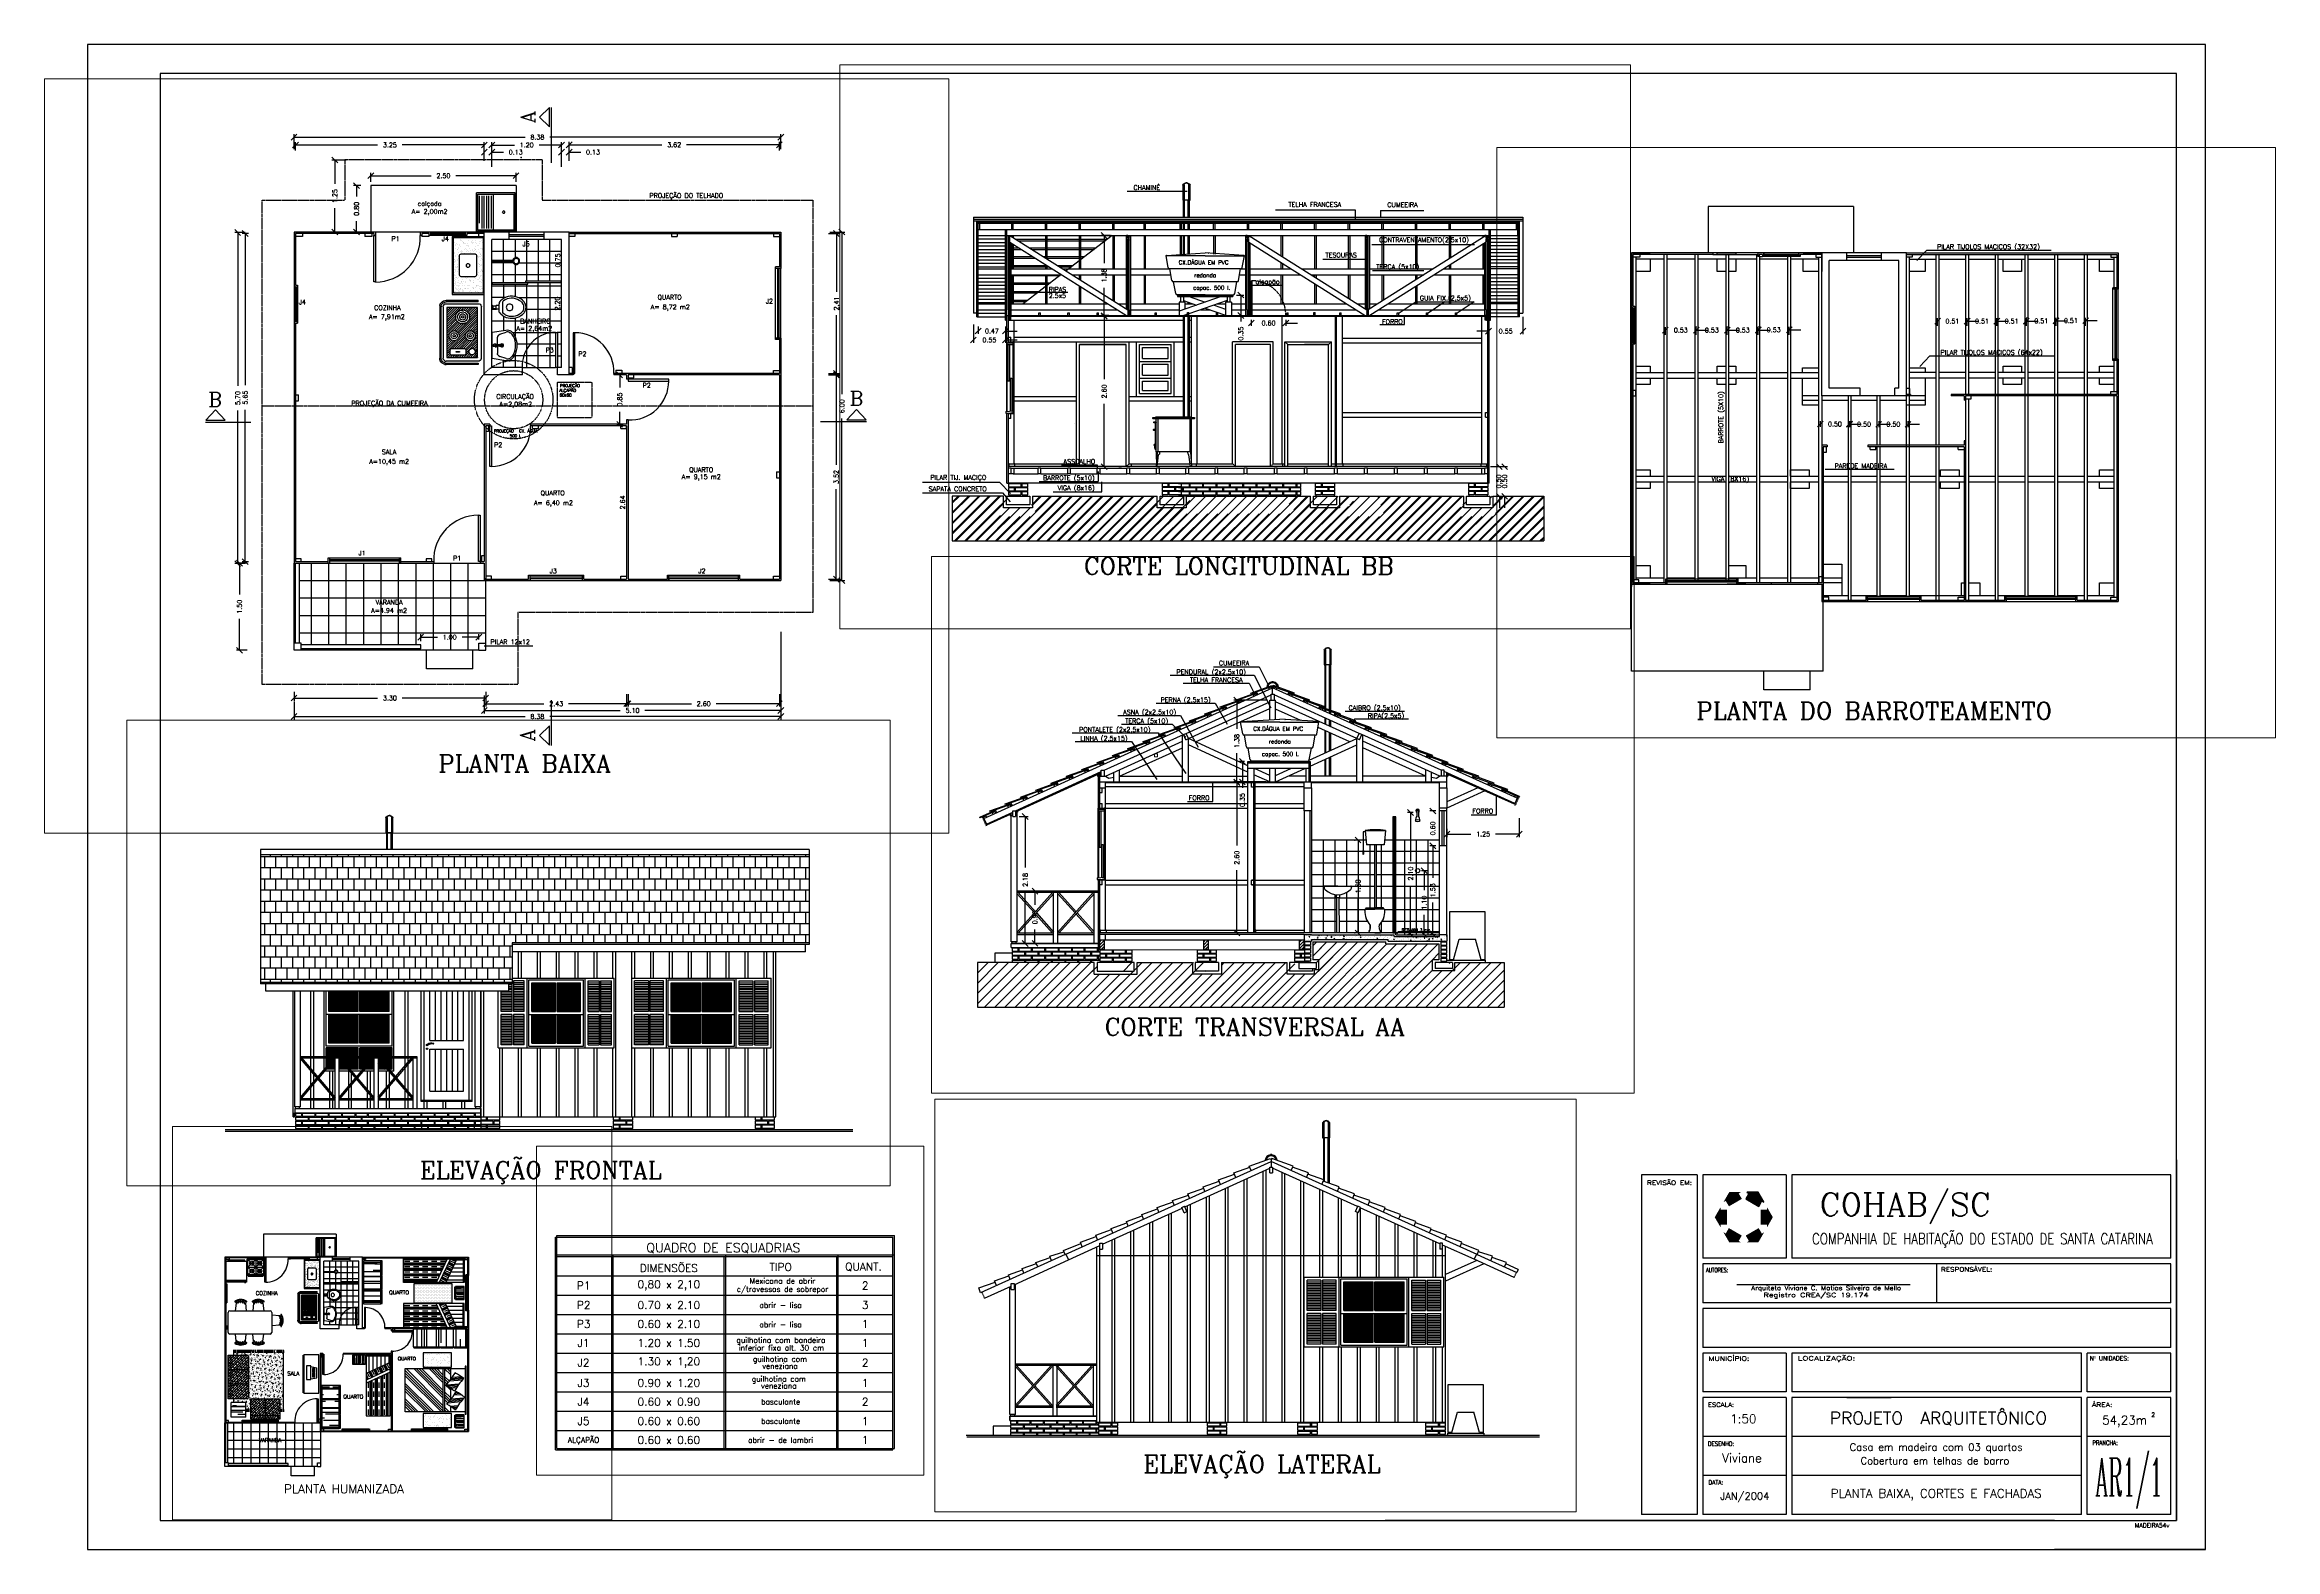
# Paper-space layout 'Layout1' of a CAD drawing. Extents: x 16 to 784, y -509 to 9.
# The model-space entities are those that its viewports show. They can reach past a viewport. Long polylines and large blocks are cut down to what shows.
import ezdxf
from ezdxf.enums import TextEntityAlignment as Align

# ---------------------------------------------------------------- set-up
doc = ezdxf.new("R2010")
doc.units = 0
doc.header["$LTSCALE"] = 20
doc.linetypes.add('DASHED2', pattern=[0.375, 0.25, -0.125])
doc.layers.get('0').update_dxf_attribs({"linetype": 'CONTINUOUS'})
doc.layers.get('DEFPOINTS').update_dxf_attribs({"linetype": 'CONTINUOUS'})
for name, color, linetype in [('APARELHO', 1, 'CONTINUOUS'), ('APARELHOS', 1, 'CONTINUOUS'), ('ARMÁRIOS', 23, 'CONTINUOUS'), ('AZULEJO', 30, 'CONTINUOUS'), ('CONCRETO', 5, 'CONTINUOUS'), ('CORTES', 6, 'CONTINUOUS'), ('COTAS', 244, 'CONTINUOUS'), ('DIM', 244, 'CONTINUOUS'), ('EQUIPAMENTO', 244, 'CONTINUOUS'), ('EQUIPAMENTOS', 1, 'CONTINUOUS'), ('JANELA', 5, 'CONTINUOUS'), ('LOGO', 7, 'CONTINUOUS'), ('MADEIRAME', 244, 'CONTINUOUS'), ('PAREDALV', 7, 'CONTINUOUS'), ('PAREDE', 250, 'CONTINUOUS'), ('PEDRA', 250, 'CONTINUOUS'), ('PEN33', 7, 'CONTINUOUS'), ('PEN7', 7, 'CONTINUOUS'), ('PISO', 30, 'CONTINUOUS'), ('PORTA', 1, 'CONTINUOUS'), ('SELO', 5, 'CONTINUOUS'), ('TELHADO', 1, 'CONTINUOUS'), ('TEXTO', 244, 'CONTINUOUS'), ('VIEW', 210, 'CONTINUOUS'), ('VISTA', 244, 'CONTINUOUS'), ('VISTAL', 30, 'CONTINUOUS'), ('VISTAP', 244, 'CONTINUOUS')]:
    doc.layers.add(name, color=color, linetype=linetype)
doc.styles.add('ROMANC', font='romanc.shx', dxfattribs={"height": 0.08})
doc.dimstyles.new('ROMANC', dxfattribs={"dimtxt": 0.1, "dimasz": 0.18, "dimexe": 0.05, "dimexo": 0.0625, "dimgap": 0.09, "dimtad": 0, "dimzin": 0, "dimtxsty": 'ROMANC', "dimblk1": 'NONE', "dimblk2": 'NONE', "dimsah": 1, "dimcen": 0.09, "dimclrd": 244, "dimclre": 244, "dimclrt": 244, "dimazin": 3, "dimtfac": 1, "dimtdec": 4, "dimtofl": 0, "dimtmove": 0, "dimatfit": 3, "dimtolj": 1, "dimtzin": 0})

# ---------------------------------------------------------------- blocks, each defined once
blk = doc.blocks.new('*X6')
at = {"color": 0, "linetype": 'CONTINUOUS'}
for p, q in [((5.832, -1.367), (5.832, -1.367)), ((5.852, -1.301), (5.852, -1.301)), ((5.854, -1.381), (5.854, -1.381)), ((5.86, -1.431), (5.86, -1.431)), ((5.872, -1.428), (5.872, -1.428)), ((5.887, -1.309), (5.887, -1.309)), ((5.889, -1.304), (5.889, -1.304)), ((5.89, -1.406), (5.89, -1.406)), ((5.898, -1.424), (5.898, -1.424)), ((5.929, -1.429), (5.929, -1.429)), ((5.939, -1.419), (5.939, -1.419)), ((5.955, -1.356), (5.955, -1.356)), ((5.958, -1.338), (5.958, -1.338)), ((5.967, -1.347), (5.967, -1.347)), ((5.988, -1.367), (5.988, -1.367)), ((6.007, -1.41), (6.007, -1.41)), ((6.009, -1.381), (6.009, -1.381)), ((6.01, -1.387), (6.01, -1.387)), ((6.015, -1.31), (6.015, -1.31)), ((6.018, -1.406), (6.018, -1.406)), ((6.033, -1.407), (6.033, -1.407)), ((6.045, -1.304), (6.045, -1.304)), ((6.06, -1.432), (6.06, -1.432)), ((6.073, -1.401), (6.073, -1.401)), ((6.085, -1.429), (6.085, -1.429)), ((6.086, -1.355), (6.086, -1.355)), ((6.117, -1.303), (6.117, -1.303)), ((6.141, -1.392), (6.141, -1.392)), ((6.144, -1.367), (6.144, -1.367)), ((6.15, -1.305), (6.15, -1.305)), ((6.153, -1.402), (6.153, -1.402)), ((6.161, -1.343), (6.161, -1.343)), ((6.165, -1.38), (6.165, -1.38)), ((6.167, -1.389), (6.167, -1.389)), ((6.2, -1.303), (6.2, -1.303)), ((6.208, -1.383), (6.208, -1.383)), ((6.21, -1.388), (6.21, -1.388)), ((6.213, -1.355), (6.213, -1.355)), ((6.22, -1.397), (6.22, -1.397)), ((6.241, -1.429), (6.241, -1.429)), ((6.263, -1.437), (6.263, -1.437)), ((6.276, -1.375), (6.276, -1.375)), ((6.281, -1.303), (6.281, -1.303)), ((6.284, -1.4), (6.284, -1.4)), ((6.3, -1.367), (6.3, -1.367)), ((6.302, -1.371), (6.302, -1.371)), ((6.321, -1.38), (6.321, -1.38)), ((5.85, -1.56), (5.85, -1.56)), ((5.854, -1.68), (5.854, -1.68)), ((5.856, -1.689), (5.856, -1.689)), ((5.862, -1.614), (5.862, -1.614)), ((5.871, -1.622), (5.871, -1.622)), ((5.873, -1.493), (5.873, -1.493)), ((5.893, -1.502), (5.893, -1.502)), ((5.894, -1.506), (5.894, -1.506)), ((5.896, -1.683), (5.896, -1.683)), ((5.897, -1.598), (5.897, -1.598)), ((5.9, -1.695), (5.9, -1.695)), ((5.91, -1.476), (5.91, -1.476)), ((5.913, -1.618), (5.913, -1.618)), ((5.915, -1.662), (5.915, -1.662)), ((5.918, -1.551), (5.918, -1.551)), ((5.919, -1.485), (5.919, -1.485)), ((5.944, -1.548), (5.944, -1.548)), ((5.958, -1.453), (5.958, -1.453)), ((5.961, -1.549), (5.961, -1.549)), ((5.962, -1.524), (5.962, -1.524)), ((5.97, -1.554), (5.97, -1.554)), ((5.985, -1.542), (5.985, -1.542)), ((6.012, -1.57), (6.012, -1.57)), ((6.021, -1.503), (6.021, -1.503)), ((6.021, -1.578), (6.021, -1.578)), ((6.029, -1.492), (6.029, -1.492)), ((6.05, -1.506), (6.05, -1.506)), ((6.053, -1.533), (6.053, -1.533)), ((6.069, -1.441), (6.069, -1.441)), ((6.079, -1.53), (6.079, -1.53)), ((6.089, -1.451), (6.089, -1.451)), ((6.092, -1.547), (6.092, -1.547)), ((6.113, -1.481), (6.113, -1.481)), ((6.119, -1.525), (6.119, -1.525)), ((6.126, -1.554), (6.126, -1.554)), ((6.156, -1.498), (6.156, -1.498)), ((6.163, -1.526), (6.163, -1.526)), ((6.172, -1.535), (6.172, -1.535)), ((6.184, -1.492), (6.184, -1.492)), ((6.187, -1.516), (6.187, -1.516)), ((6.205, -1.505), (6.205, -1.505)), ((6.213, -1.512), (6.213, -1.512)), ((6.215, -1.574), (6.215, -1.574)), ((6.217, -1.452), (6.217, -1.452)), ((6.22, -1.548), (6.22, -1.548)), ((6.233, -1.639), (6.233, -1.639)), ((6.246, -1.631), (6.246, -1.631)), ((6.254, -1.507), (6.254, -1.507)), ((6.259, -1.636), (6.259, -1.636)), ((6.265, -1.62), (6.265, -1.62)), ((6.274, -1.629), (6.274, -1.629)), ((6.281, -1.554), (6.281, -1.554)), ((6.287, -1.496), (6.287, -1.496)), ((6.29, -1.593), (6.29, -1.593)), ((6.293, -1.689), (6.293, -1.689)), ((6.3, -1.63), (6.3, -1.63)), ((6.313, -1.482), (6.313, -1.482)), ((6.318, -1.668), (6.318, -1.668)), ((6.322, -1.491), (6.322, -1.491)), ((6.322, -1.498), (6.322, -1.498)), ((6.322, -1.679), (6.322, -1.679)), ((5.832, -1.747), (5.832, -1.747)), ((5.835, -1.843), (5.835, -1.843)), ((5.838, -1.868), (5.838, -1.868)), ((5.839, -1.939), (5.839, -1.939)), ((5.854, -1.948), (5.854, -1.948)), ((5.859, -1.882), (5.859, -1.882)), ((5.867, -1.8), (5.867, -1.8)), ((5.869, -1.983), (5.869, -1.983)), ((5.876, -1.816), (5.876, -1.816)), ((5.878, -1.992), (5.878, -1.992)), ((5.879, -1.994), (5.879, -1.994)), ((5.895, -1.805), (5.895, -1.805)), ((5.9, -2.007), (5.9, -2.007)), ((5.902, -1.812), (5.902, -1.812)), ((5.903, -1.791), (5.903, -1.791)), ((5.906, -1.887), (5.906, -1.887)), ((5.909, -1.984), (5.909, -1.984)), ((5.917, -1.846), (5.917, -1.846)), ((5.922, -1.939), (5.922, -1.939)), ((5.926, -1.854), (5.926, -1.854)), ((6.034, -1.993), (6.034, -1.993)), ((6.037, -1.984), (6.037, -1.984)), ((6.055, -2.007), (6.055, -2.007)), ((6.067, -1.802), (6.067, -1.802)), ((6.072, -1.988), (6.072, -1.988)), ((6.076, -1.81), (6.076, -1.81)), ((6.077, -1.789), (6.077, -1.789)), ((6.172, -1.98), (6.172, -1.98)), ((6.19, -1.993), (6.19, -1.993)), ((6.211, -2.007), (6.211, -2.007)), ((6.232, -1.933), (6.232, -1.933)), ((6.247, -1.93), (6.247, -1.93)), ((6.258, -1.895), (6.258, -1.895)), ((6.265, -1.742), (6.265, -1.742)), ((6.27, -1.806), (6.27, -1.806)), ((6.272, -1.99), (6.272, -1.99)), ((6.28, -1.762), (6.28, -1.762)), ((6.281, -1.998), (6.281, -1.998)), ((6.286, -1.756), (6.286, -1.756)), ((6.297, -1.785), (6.297, -1.785)), ((6.3, -1.882), (6.3, -1.882)), ((6.303, -1.978), (6.303, -1.978)), ((6.305, -1.868), (6.305, -1.868)), ((6.306, -1.759), (6.306, -1.759)), ((6.32, -1.852), (6.32, -1.852)), ((6.326, -1.881), (6.326, -1.881)), ((6.326, -1.886), (6.326, -1.886)), ((6.329, -1.86), (6.329, -1.86)), ((5.83, -2.13), (5.83, -2.13)), ((5.833, -2.08), (5.833, -2.08)), ((5.842, -2.036), (5.842, -2.036)), ((5.845, -2.132), (5.845, -2.132)), ((5.848, -2.228), (5.848, -2.228)), ((5.859, -2.077), (5.859, -2.077)), ((5.86, -2.181), (5.86, -2.181)), ((5.874, -2.17), (5.874, -2.17)), ((5.879, -2.203), (5.879, -2.203)), ((5.9, -2.071), (5.9, -2.071)), ((5.905, -2.2), (5.905, -2.2)), ((5.912, -2.08), (5.912, -2.08)), ((5.915, -2.176), (5.915, -2.176)), ((5.919, -2.119), (5.919, -2.119)), ((5.921, -2.032), (5.921, -2.032)), ((5.923, -2.215), (5.923, -2.215)), ((5.933, -2.224), (5.933, -2.224)), ((5.94, -2.132), (5.94, -2.132)), ((5.946, -2.195), (5.946, -2.195)), ((5.959, -2.244), (5.959, -2.244)), ((5.968, -2.062), (5.968, -2.062)), ((5.971, -2.077), (5.971, -2.077)), ((5.976, -2.055), (5.976, -2.055)), ((5.977, -2.031), (5.977, -2.031)), ((5.98, -2.086), (5.98, -2.086)), ((5.98, -2.127), (5.98, -2.127)), ((5.98, -2.258), (5.98, -2.258)), ((5.983, -2.223), (5.983, -2.223)), ((5.994, -2.059), (5.994, -2.059)), ((6.014, -2.186), (6.014, -2.186)), ((6.016, -2.181), (6.016, -2.181)), ((6.024, -2.126), (6.024, -2.126)), ((6.035, -2.054), (6.035, -2.054)), ((6.04, -2.081), (6.04, -2.081)), ((6.04, -2.182), (6.04, -2.182)), ((6.043, -2.177), (6.043, -2.177)), ((6.074, -2.171), (6.074, -2.171)), ((6.075, -2.119), (6.075, -2.119)), ((6.081, -2.177), (6.081, -2.177)), ((6.083, -2.18), (6.083, -2.18)), ((6.096, -2.132), (6.096, -2.132)), ((6.103, -2.045), (6.103, -2.045)), ((6.108, -2.029), (6.108, -2.029)), ((6.111, -2.125), (6.111, -2.125)), ((6.114, -2.222), (6.114, -2.222)), ((6.115, -2.244), (6.115, -2.244)), ((6.122, -2.033), (6.122, -2.033)), ((6.126, -2.22), (6.126, -2.22)), ((6.129, -2.041), (6.129, -2.041)), ((6.131, -2.042), (6.131, -2.042)), ((6.131, -2.055), (6.131, -2.055)), ((6.136, -2.257), (6.136, -2.257)), ((6.149, -2.168), (6.149, -2.168)), ((6.169, -2.036), (6.169, -2.036)), ((6.172, -2.18), (6.172, -2.18)), ((6.174, -2.082), (6.174, -2.082)), ((6.175, -2.076), (6.175, -2.076)), ((6.175, -2.165), (6.175, -2.165)), ((6.178, -2.172), (6.178, -2.172)), ((6.215, -2.159), (6.215, -2.159)), ((6.224, -2.127), (6.224, -2.127)), ((6.23, -2.118), (6.23, -2.118)), ((6.233, -2.136), (6.233, -2.136)), ((6.236, -2.03), (6.236, -2.03)), ((6.237, -2.027), (6.237, -2.027)), ((6.239, -2.126), (6.239, -2.126)), ((6.242, -2.222), (6.242, -2.222)), ((6.252, -2.132), (6.252, -2.132)), ((6.263, -2.024), (6.263, -2.024)), ((6.271, -2.244), (6.271, -2.244)), ((6.277, -2.176), (6.277, -2.176)), ((6.283, -2.15), (6.283, -2.15)), ((6.287, -2.055), (6.287, -2.055)), ((6.292, -2.257), (6.292, -2.257)), ((6.304, -2.018), (6.304, -2.018)), ((6.306, -2.074), (6.306, -2.074)), ((6.309, -2.147), (6.309, -2.147)), ((6.309, -2.171), (6.309, -2.171)), ((6.325, -2.038), (6.325, -2.038)), ((6.327, -2.18), (6.327, -2.18)), ((6.327, -2.221), (6.327, -2.221)), ((6.336, -2.23), (6.336, -2.23))]:
    blk.add_line(p, q, dxfattribs=at)
blk = doc.blocks.new('*X0')
at = {"color": 0}
for p, q in [((18.05, -14.957), (18.05, -14.957)), ((18.079, -14.961), (18.079, -14.961)), ((18.082, -14.889), (18.082, -14.889)), ((18.123, -14.955), (18.123, -14.955)), ((18.126, -14.889), (18.126, -14.889)), ((18.132, -14.882), (18.132, -14.882)), ((18.132, -14.882), (18.132, -14.882)), ((18.134, -14.907), (18.143, -14.896)), ((18.134, -14.907), (18.146, -14.909)), ((18.137, -14.902), (18.137, -14.902)), ((18.146, -14.909), (18.143, -14.896)), ((18.155, -14.951), (18.155, -14.951)), ((18.156, -14.961), (18.156, -14.961)), ((18.159, -14.873), (18.162, -14.875)), ((18.162, -14.875), (18.163, -14.873)), ((18.224, -14.943), (18.224, -14.943)), ((18.227, -14.876), (18.227, -14.876)), ((18.238, -14.886), (18.238, -14.886)), ((18.253, -14.882), (18.253, -14.882)), ((18.272, -14.949), (18.286, -14.943)), ((18.272, -14.949), (18.278, -14.953)), ((18.277, -14.92), (18.287, -14.909)), ((18.277, -14.92), (18.289, -14.921)), ((18.281, -14.935), (18.281, -14.935)), ((18.283, -14.953), (18.286, -14.943)), ((18.289, -14.921), (18.287, -14.909)), ((18.294, -14.883), (18.304, -14.873)), ((18.294, -14.883), (18.312, -14.886)), ((18.312, -14.886), (18.31, -14.873)), ((18.328, -14.928), (18.328, -14.928)), ((18.33, -14.952), (18.33, -14.952)), ((18.331, -14.928), (18.331, -14.928)), ((18.345, -14.891), (18.345, -14.891)), ((18.407, -14.918), (18.407, -14.918)), ((18.421, -14.933), (18.43, -14.921)), ((18.421, -14.933), (18.433, -14.934)), ((18.433, -14.934), (18.43, -14.921)), ((18.431, -14.914), (18.431, -14.914)), ((18.44, -14.884), (18.454, -14.879)), ((18.44, -14.884), (18.45, -14.891)), ((18.447, -14.932), (18.447, -14.932)), ((18.45, -14.891), (18.454, -14.879)), ((18.452, -14.895), (18.452, -14.895)), ((18.508, -14.916), (18.523, -14.9)), ((18.508, -14.916), (18.525, -14.919)), ((18.517, -14.873), (18.517, -14.873)), ((18.525, -14.919), (18.523, -14.9)), ((18.532, -14.901), (18.532, -14.901)), ((18.533, -14.901), (18.533, -14.901)), ((18.559, -14.9), (18.559, -14.9)), ((18.563, -14.912), (18.563, -14.912)), ((18.564, -14.945), (18.574, -14.934)), ((18.564, -14.945), (18.576, -14.946)), ((18.576, -14.946), (18.574, -14.934)), ((18.583, -14.895), (18.583, -14.895)), ((18.623, -14.878), (18.623, -14.878)), ((18.633, -14.952), (18.633, -14.952)), ((18.636, -14.886), (18.636, -14.886)), ((18.659, -14.885), (18.659, -14.885)), ((18.665, -14.904), (18.665, -14.904)), ((18.68, -14.892), (18.68, -14.892)), ((18.712, -14.953), (18.717, -14.946)), ((18.718, -14.953), (18.717, -14.946)), ((18.721, -14.949), (18.737, -14.933)), ((18.721, -14.949), (18.739, -14.952)), ((18.727, -14.9), (18.741, -14.895)), ((18.727, -14.9), (18.737, -14.907)), ((18.73, -14.882), (18.73, -14.882)), ((18.733, -14.947), (18.733, -14.947)), ((18.736, -14.938), (18.736, -14.938)), ((18.737, -14.907), (18.741, -14.895)), ((18.739, -14.952), (18.737, -14.933)), ((18.772, -14.909), (18.772, -14.909)), ((18.783, -14.94), (18.783, -14.94)), ((18.837, -14.887), (18.837, -14.887)), ((18.837, -14.925), (18.837, -14.925)), ((18.859, -14.93), (18.859, -14.93)), ((18.879, -14.913), (18.879, -14.913)), ((18.941, -14.91), (18.941, -14.91)), ((18.944, -14.891), (18.944, -14.891)), ((18.985, -14.914), (18.985, -14.914)), ((18.986, -14.918), (18.986, -14.918)), ((19.015, -14.916), (19.029, -14.911)), ((19.015, -14.916), (19.025, -14.923)), ((19.021, -14.951), (19.021, -14.951)), ((19.025, -14.923), (19.029, -14.911)), ((19.035, -14.907), (19.035, -14.907)), ((19.043, -14.896), (19.043, -14.896)), ((19.05, -14.896), (19.05, -14.896)), ((19.093, -14.922), (19.093, -14.922)), ((19.111, -14.897), (19.111, -14.897)), ((19.138, -14.931), (19.138, -14.931)), ((19.142, -14.95), (19.142, -14.95)), ((19.144, -14.884), (19.144, -14.884)), ((19.157, -14.9), (19.157, -14.9)), ((19.199, -14.927), (19.199, -14.927)), ((19.237, -14.881), (19.237, -14.881)), ((19.246, -14.935), (19.246, -14.935)), ((19.255, -14.911), (19.255, -14.911)), ((19.264, -14.905), (19.264, -14.905)), ((19.287, -14.874), (19.287, -14.874)), ((19.302, -14.932), (19.316, -14.927)), ((19.302, -14.932), (19.312, -14.939)), ((19.306, -14.931), (19.306, -14.931)), ((19.31, -14.943), (19.31, -14.943)), ((19.312, -14.939), (19.316, -14.927)), ((19.349, -14.921), (19.349, -14.921)), ((19.371, -14.891), (19.371, -14.891)), ((19.371, -14.909), (19.371, -14.909)), ((19.413, -14.936), (19.413, -14.936)), ((19.419, -14.935), (19.419, -14.935)), ((19.437, -14.926), (19.437, -14.926)), ((19.45, -14.908), (19.45, -14.908)), ((19.477, -14.873), (19.48, -14.874)), ((19.477, -14.914), (19.477, -14.914)), ((19.48, -14.874), (19.481, -14.873)), ((19.487, -14.92), (19.487, -14.92)), ((19.52, -14.94), (19.52, -14.94)), ((19.536, -14.915), (19.536, -14.915)), ((19.541, -14.883), (19.549, -14.873)), ((19.541, -14.883), (19.553, -14.884)), ((19.553, -14.884), (19.551, -14.873)), ((19.551, -14.96), (19.551, -14.96)), ((19.554, -14.893), (19.554, -14.893)), ((19.562, -14.91), (19.562, -14.91)), ((19.584, -14.918), (19.584, -14.918)), ((19.589, -14.948), (19.603, -14.943)), ((19.589, -14.948), (19.599, -14.955)), ((19.599, -14.955), (19.603, -14.943)), ((19.626, -14.945), (19.626, -14.945)), ((19.636, -14.972), (19.636, -14.972)), ((19.654, -14.946), (19.654, -14.946)), ((19.686, -14.965), (19.686, -14.965)), ((19.691, -14.923), (19.691, -14.923)), ((19.729, -14.965), (19.729, -14.965)), ((19.733, -14.949), (19.733, -14.949)), ((19.755, -14.933), (19.755, -14.933)), ((19.762, -14.955), (19.762, -14.955)), ((19.798, -14.927), (19.798, -14.927)), ((19.827, -14.908), (19.832, -14.903)), ((19.827, -14.908), (19.839, -14.909)), ((19.839, -14.909), (19.838, -14.903)), ((19.84, -14.954), (19.84, -14.954)), ((19.846, -14.945), (19.846, -14.945)), ((19.859, -14.918), (19.859, -14.918)), ((19.877, -14.964), (19.891, -14.959)), ((19.877, -14.964), (19.887, -14.971)), ((19.887, -14.971), (19.891, -14.959)), ((19.888, -14.939), (19.888, -14.939)), ((19.904, -14.932), (19.904, -14.932)), ((19.938, -14.932), (19.938, -14.932)), ((19.947, -14.959), (19.947, -14.959)), ((19.959, -14.97), (19.959, -14.97)), ((19.961, -14.904), (19.961, -14.904)), ((19.962, -14.925), (19.962, -14.925)), ((19.971, -14.92), (19.981, -14.909)), ((19.971, -14.92), (19.983, -14.921)), ((19.975, -14.92), (19.991, -14.904)), ((19.975, -14.92), (19.993, -14.923)), ((19.983, -14.921), (19.981, -14.909)), ((19.993, -14.923), (19.991, -14.904)), ((20.011, -14.936), (20.011, -14.936)), ((20.014, -14.922), (20.014, -14.922)), ((20.049, -14.903), (20.055, -14.907)), ((20.053, -14.963), (20.053, -14.963)), ((20.055, -14.907), (20.056, -14.903)), ((20.06, -14.958), (20.06, -14.958)), ((20.079, -14.905), (20.079, -14.905)), ((20.114, -14.933), (20.124, -14.921)), ((20.114, -14.933), (20.126, -14.934)), ((20.118, -14.941), (20.118, -14.941)), ((20.126, -14.934), (20.124, -14.921)), ((20.138, -14.978), (20.138, -14.978)), ((20.14, -14.906), (20.14, -14.906)), ((20.16, -14.968), (20.16, -14.968)), ((20.164, -14.943), (20.164, -14.943)), ((20.164, -14.98), (20.178, -14.975)), ((20.164, -14.98), (20.168, -14.983)), ((20.176, -14.983), (20.178, -14.975)), ((20.189, -14.953), (20.204, -14.937)), ((20.189, -14.953), (20.207, -14.956)), ((20.207, -14.956), (20.204, -14.937)), ((20.214, -14.968), (20.214, -14.968)), ((20.225, -14.945), (20.225, -14.945)), ((20.258, -14.945), (20.267, -14.934)), ((20.258, -14.945), (20.27, -14.946)), ((20.267, -14.929), (20.267, -14.929)), ((20.27, -14.946), (20.267, -14.934)), ((20.267, -14.972), (20.267, -14.972)), ((20.332, -14.916), (20.346, -14.91)), ((20.332, -14.916), (20.342, -14.923)), ((20.332, -14.95), (20.332, -14.95)), ((20.34, -14.951), (20.34, -14.951)), ((20.342, -14.923), (20.346, -14.91)), ((20.368, -14.916), (20.368, -14.916)), ((20.374, -14.977), (20.374, -14.977)), ((20.39, -14.945), (20.39, -14.945)), ((20.401, -14.958), (20.411, -14.946)), ((20.401, -14.958), (20.413, -14.959)), ((20.406, -14.983), (20.418, -14.97)), ((20.413, -14.959), (20.411, -14.946)), ((20.419, -14.983), (20.418, -14.97)), ((20.421, -14.964), (20.421, -14.964)), ((20.438, -14.954), (20.438, -14.954)), ((20.466, -14.935), (20.466, -14.935)), ((20.469, -14.967), (20.469, -14.967)), ((20.471, -14.901), (20.471, -14.901)), ((20.48, -14.981), (20.48, -14.981)), ((20.365, -14.982), (20.365, -14.982))]:
    blk.add_line(p, q, dxfattribs=at)
blk = doc.blocks.new('*X4')
at = {"color": 0, "linetype": 'CONTINUOUS'}
for p, q in [((15.334, -15.001), (15.412, -14.923)), ((15.334, -14.948), (15.359, -14.923)), ((15.334, -15.054), (15.414, -14.974)), ((15.358, -15.083), (15.414, -15.027)), ((15.411, -15.083), (15.414, -15.08))]:
    blk.add_line(p, q, dxfattribs=at)
blk = doc.blocks.new('*X3')
at = {"color": 0, "linetype": 'CONTINUOUS'}
for p, q in [((15.334, -15.001), (15.412, -14.923)), ((15.334, -14.948), (15.359, -14.923)), ((15.334, -15.054), (15.414, -14.974)), ((15.358, -15.083), (15.414, -15.027)), ((15.411, -15.083), (15.414, -15.08))]:
    blk.add_line(p, q, dxfattribs=at)
blk = doc.blocks.new('*X2')
at = {"color": 0, "linetype": 'CONTINUOUS'}
for p, q in [((15.334, -15.001), (15.412, -14.923)), ((15.334, -14.948), (15.359, -14.923)), ((15.334, -15.054), (15.414, -14.974)), ((15.358, -15.083), (15.414, -15.027)), ((15.411, -15.083), (15.414, -15.08))]:
    blk.add_line(p, q, dxfattribs=at)
blk = doc.blocks.new('*X12')
at = {"color": 0, "linetype": 'CONTINUOUS'}
for p, q in [((11.563, -3.763), (11.585, -3.741)), ((11.613, -3.766), (11.638, -3.741)), ((11.666, -3.766), (11.691, -3.741)), ((11.719, -3.766), (11.744, -3.741)), ((11.772, -3.766), (11.797, -3.741)), ((11.844, -3.747), (11.85, -3.741)), ((11.878, -3.766), (11.903, -3.741)), ((11.931, -3.766), (11.956, -3.741)), ((11.984, -3.766), (12.009, -3.741)), ((12.037, -3.766), (12.062, -3.741)), ((12.09, -3.766), (12.115, -3.741)), ((12.143, -3.766), (12.168, -3.741)), ((12.196, -3.766), (12.221, -3.741)), ((12.25, -3.766), (12.275, -3.741)), ((12.303, -3.766), (12.328, -3.741)), ((12.356, -3.766), (12.381, -3.741)), ((12.42, -3.755), (12.434, -3.741)), ((12.462, -3.766), (12.487, -3.741)), ((12.515, -3.766), (12.54, -3.741)), ((12.568, -3.766), (12.593, -3.741)), ((11.825, -3.766), (11.844, -3.747)), ((12.409, -3.766), (12.42, -3.755))]:
    blk.add_line(p, q, dxfattribs=at)
blk = doc.blocks.new('*X7')
at = {"color": 0, "linetype": 'CONTINUOUS'}
for p, q in [((18.198, -2.698), (18.213, -2.682)), ((18.198, -2.715), (18.223, -2.69)), ((18.198, -2.733), (18.223, -2.708)), ((18.198, -2.751), (18.223, -2.726)), ((18.198, -2.768), (18.223, -2.743)), ((18.201, -2.782), (18.223, -2.761)), ((18.219, -2.782), (18.223, -2.779))]:
    blk.add_line(p, q, dxfattribs=at)
blk = doc.blocks.new('*X8')
at = {"color": 0, "linetype": 'CONTINUOUS'}
for p, q in [((20.254, -2.692), (20.264, -2.682)), ((20.254, -2.71), (20.279, -2.685)), ((20.254, -2.727), (20.279, -2.702)), ((20.254, -2.745), (20.279, -2.72)), ((20.254, -2.763), (20.279, -2.738)), ((20.254, -2.781), (20.279, -2.756)), ((20.27, -2.782), (20.279, -2.773)), ((20.254, -3.965), (20.256, -3.962)), ((20.254, -3.983), (20.274, -3.962)), ((20.254, -4), (20.279, -3.975)), ((20.254, -4.018), (20.279, -3.993)), ((20.254, -4.036), (20.279, -4.011)), ((20.254, -4.053), (20.279, -4.028)), ((20.263, -4.062), (20.279, -4.046))]:
    blk.add_line(p, q, dxfattribs=at)
blk = doc.blocks.new('*X9')
at = {"color": 0, "linetype": 'CONTINUOUS'}
for p, q in [((22.31, -2.704), (22.332, -2.682)), ((22.31, -2.686), (22.314, -2.682)), ((22.31, -2.722), (22.335, -2.697)), ((22.31, -2.739), (22.335, -2.714)), ((22.31, -2.757), (22.335, -2.732)), ((22.31, -2.775), (22.335, -2.75)), ((22.32, -2.782), (22.335, -2.767)), ((22.31, -3.977), (22.325, -3.962)), ((22.31, -3.994), (22.335, -3.969)), ((22.31, -4.012), (22.335, -3.987)), ((22.31, -4.03), (22.335, -4.005)), ((22.31, -4.048), (22.335, -4.023)), ((22.313, -4.062), (22.335, -4.04)), ((22.331, -4.062), (22.335, -4.058))]:
    blk.add_line(p, q, dxfattribs=at)
blk = doc.blocks.new('*X10')
at = {"color": 0, "linetype": 'CONTINUOUS'}
for p, q in [((24.366, -2.698), (24.383, -2.682)), ((24.366, -2.716), (24.391, -2.691)), ((24.366, -2.734), (24.391, -2.709)), ((24.366, -2.751), (24.391, -2.726)), ((24.366, -2.769), (24.391, -2.744)), ((24.371, -2.782), (24.391, -2.762)), ((24.389, -2.782), (24.391, -2.779)), ((24.366, -3.971), (24.375, -3.962)), ((24.366, -3.989), (24.391, -3.964)), ((24.366, -4.006), (24.391, -3.981)), ((24.366, -4.024), (24.391, -3.999)), ((24.366, -4.042), (24.391, -4.017)), ((24.366, -4.059), (24.391, -4.034)), ((24.381, -4.062), (24.391, -4.052))]:
    blk.add_line(p, q, dxfattribs=at)
blk = doc.blocks.new('*X11')
at = {"color": 0, "linetype": 'CONTINUOUS'}
for p, q in [((26.422, -2.693), (26.433, -2.682)), ((26.422, -2.71), (26.447, -2.685)), ((26.422, -2.728), (26.447, -2.703)), ((26.422, -2.746), (26.447, -2.721)), ((26.422, -2.763), (26.447, -2.738)), ((26.422, -2.781), (26.447, -2.756)), ((26.439, -2.782), (26.447, -2.774)), ((26.422, -3.966), (26.426, -3.962)), ((26.422, -3.983), (26.444, -3.962)), ((26.422, -4.001), (26.447, -3.976)), ((26.422, -4.019), (26.447, -3.994)), ((26.422, -4.036), (26.447, -4.011)), ((26.422, -4.054), (26.447, -4.029)), ((26.432, -4.062), (26.447, -4.047))]:
    blk.add_line(p, q, dxfattribs=at)
blk = doc.blocks.new('*X1')
at = {"color": 0, "linetype": 'CONTINUOUS'}
for p, q in [((11.982, -12.236), (12.02, -12.198)), ((11.982, -12.218), (12.003, -12.198)), ((11.982, -12.201), (11.985, -12.198)), ((11.982, -12.254), (12.023, -12.213)), ((11.982, -12.271), (12.023, -12.231)), ((11.993, -12.278), (12.023, -12.248)), ((12.011, -12.278), (12.023, -12.266))]:
    blk.add_line(p, q, dxfattribs=at)
blk = doc.blocks.new('_OBLIQUE')
at = {"color": 0, "linetype": 'BYBLOCK'}
blk.add_line((-0.5, -0.5), (0.5, 0.5), dxfattribs=at)
blk = doc.blocks.new('*D16')
at = {"color": 244, "linetype": 'BYBLOCK'}
for p, q in [((147.918, 2.809), (147.794, 2.809)), ((147.844, 2.809), (147.844, 2.621)), ((147.844, 2.009), (147.844, 2.198)), ((147.918, 2.009), (147.794, 2.009))]:
    blk.add_line(p, q, dxfattribs=at)
at = {"layer": 'DEFPOINTS', "color": 0, "linetype": 'BYBLOCK'}
for p in [(147.98, 2.809), (147.844, 2.009), (147.98, 2.009)]:
    blk.add_point(p, dxfattribs=at)
at = {"color": 244, "linetype": 'BYBLOCK', "xscale": 0.1, "yscale": 0.1, "zscale": 0.1}
for p, rotation in [((147.844, 2.809), 90), ((147.844, 2.009), 270)]:
    blk.add_blockref('_OBLIQUE', p, dxfattribs=dict(at, rotation=rotation))
at = {"color": 244, "linetype": 'BYBLOCK', "insert": (147.844, 2.409), "char_height": 0.08, "attachment_point": 5, "rotation": 90, "style": 'ROMANC'}
blk.add_mtext('\\A1;0.80', dxfattribs=at)
blk = doc.blocks.new('*D17')
at = {"color": 244, "linetype": 'BYBLOCK'}
for p, q in [((146.793, 2.047), (146.793, 2.194)), ((146.793, 2.144), (148.206, 2.144)), ((150.043, 2.144), (148.63, 2.144)), ((150.043, 2.047), (150.043, 2.194))]:
    blk.add_line(p, q, dxfattribs=at)
at = {"layer": 'DEFPOINTS', "color": 0, "linetype": 'BYBLOCK'}
for p in [(150.043, 2.144), (146.793, 1.984), (150.043, 1.984)]:
    blk.add_point(p, dxfattribs=at)
at = {"color": 244, "linetype": 'BYBLOCK', "xscale": 0.1, "yscale": 0.1, "zscale": 0.1, "rotation": 180}
blk.add_blockref('_OBLIQUE', (146.793, 2.144), dxfattribs=at)
at = {"color": 244, "linetype": 'BYBLOCK', "xscale": 0.1, "yscale": 0.1, "zscale": 0.1}
blk.add_blockref('_OBLIQUE', (150.043, 2.144), dxfattribs=at)
at = {"color": 244, "linetype": 'BYBLOCK', "insert": (148.418, 2.144), "char_height": 0.08, "attachment_point": 5, "style": 'ROMANC'}
blk.add_mtext('\\A1;3.25', dxfattribs=at)
blk = doc.blocks.new('*D18')
at = {"color": 244, "linetype": 'BYBLOCK'}
for p, q in [((150.173, 1.942), (150.173, 2.193)), ((150.173, 2.143), (150.561, 2.143)), ((151.373, 2.143), (150.985, 2.143)), ((151.373, 1.942), (151.373, 2.193))]:
    blk.add_line(p, q, dxfattribs=at)
at = {"layer": 'DEFPOINTS', "color": 0, "linetype": 'BYBLOCK'}
for p in [(151.373, 2.143), (150.173, 1.879), (151.373, 1.879)]:
    blk.add_point(p, dxfattribs=at)
at = {"color": 244, "linetype": 'BYBLOCK', "xscale": 0.1, "yscale": 0.1, "zscale": 0.1, "rotation": 180}
blk.add_blockref('_OBLIQUE', (150.173, 2.143), dxfattribs=at)
at = {"color": 244, "linetype": 'BYBLOCK', "xscale": 0.1, "yscale": 0.1, "zscale": 0.1}
blk.add_blockref('_OBLIQUE', (151.373, 2.143), dxfattribs=at)
at = {"color": 244, "linetype": 'BYBLOCK', "insert": (150.773, 2.143), "char_height": 0.08, "attachment_point": 5, "style": 'ROMANC'}
blk.add_mtext('\\A1;1.20', dxfattribs=at)
blk = doc.blocks.new('*D19')
at = {"color": 244, "linetype": 'BYBLOCK'}
for p, q in [((151.503, 2.047), (151.503, 2.197)), ((151.503, 2.147), (153.1, 2.147)), ((155.122, 2.147), (153.524, 2.147)), ((155.122, 2.047), (155.122, 2.197))]:
    blk.add_line(p, q, dxfattribs=at)
at = {"layer": 'DEFPOINTS', "color": 0, "linetype": 'BYBLOCK'}
for p in [(155.122, 2.147), (151.503, 1.984), (155.122, 1.984)]:
    blk.add_point(p, dxfattribs=at)
at = {"color": 244, "linetype": 'BYBLOCK', "xscale": 0.1, "yscale": 0.1, "zscale": 0.1, "rotation": 180}
blk.add_blockref('_OBLIQUE', (151.503, 2.147), dxfattribs=at)
at = {"color": 244, "linetype": 'BYBLOCK', "xscale": 0.1, "yscale": 0.1, "zscale": 0.1}
blk.add_blockref('_OBLIQUE', (155.122, 2.147), dxfattribs=at)
at = {"color": 244, "linetype": 'BYBLOCK', "insert": (153.312, 2.147), "char_height": 0.08, "attachment_point": 5, "style": 'ROMANC'}
blk.add_mtext('\\A1;3.62', dxfattribs=at)
blk = doc.blocks.new('*D20')
at = {"color": 244, "linetype": 'BYBLOCK'}
for p, q in [((146.768, 2.072), (146.768, 2.328)), ((155.147, 2.072), (155.147, 2.328)), ((146.768, 2.278), (150.745, 2.278)), ((155.147, 2.278), (151.169, 2.278))]:
    blk.add_line(p, q, dxfattribs=at)
at = {"layer": 'DEFPOINTS', "color": 0, "linetype": 'BYBLOCK'}
for p in [(155.147, 2.278), (146.768, 2.009), (155.147, 2.009)]:
    blk.add_point(p, dxfattribs=at)
at = {"color": 244, "linetype": 'BYBLOCK', "xscale": 0.1, "yscale": 0.1, "zscale": 0.1, "rotation": 180}
blk.add_blockref('_OBLIQUE', (146.768, 2.278), dxfattribs=at)
at = {"color": 244, "linetype": 'BYBLOCK', "xscale": 0.1, "yscale": 0.1, "zscale": 0.1}
blk.add_blockref('_OBLIQUE', (155.147, 2.278), dxfattribs=at)
at = {"color": 244, "linetype": 'BYBLOCK', "insert": (150.957, 2.278), "char_height": 0.08, "attachment_point": 5, "style": 'ROMANC'}
blk.add_mtext('\\A1;8.38', dxfattribs=at)
blk = doc.blocks.new('*D21')
at = {"color": 244, "linetype": 'BYBLOCK'}
for p, q in [((150.043, 2.047), (150.043, 2.245)), ((150.043, 2.195), (150.043, 2.195)), ((150.173, 1.942), (150.173, 2.245)), ((150.173, 2.195), (150.373, 2.195))]:
    blk.add_line(p, q, dxfattribs=at)
at = {"layer": 'DEFPOINTS', "color": 0, "linetype": 'BYBLOCK'}
for p in [(150.173, 2.195), (150.043, 1.984), (150.173, 1.879)]:
    blk.add_point(p, dxfattribs=at)
at = {"color": 244, "linetype": 'BYBLOCK', "xscale": 0.1, "yscale": 0.1, "zscale": 0.1}
blk.add_blockref('_OBLIQUE', (150.043, 2.195), dxfattribs=at)
at = {"color": 244, "linetype": 'BYBLOCK', "xscale": 0.1, "yscale": 0.1, "zscale": 0.1, "rotation": 180}
blk.add_blockref('_OBLIQUE', (150.173, 2.195), dxfattribs=at)
at = {"color": 244, "linetype": 'BYBLOCK', "insert": (150.585, 2.195), "char_height": 0.08, "attachment_point": 5, "style": 'ROMANC'}
blk.add_mtext('\\A1;0.13', dxfattribs=at)
blk = doc.blocks.new('*D22')
at = {"color": 244, "linetype": 'BYBLOCK'}
for p, q in [((151.373, 1.942), (151.373, 2.245)), ((151.373, 2.195), (151.373, 2.195)), ((151.503, 2.047), (151.503, 2.245)), ((151.503, 2.195), (151.703, 2.195))]:
    blk.add_line(p, q, dxfattribs=at)
at = {"layer": 'DEFPOINTS', "color": 0, "linetype": 'BYBLOCK'}
for p in [(151.503, 2.195), (151.373, 1.879), (151.503, 1.984)]:
    blk.add_point(p, dxfattribs=at)
at = {"color": 244, "linetype": 'BYBLOCK', "xscale": 0.1, "yscale": 0.1, "zscale": 0.1}
blk.add_blockref('_OBLIQUE', (151.373, 2.195), dxfattribs=at)
at = {"color": 244, "linetype": 'BYBLOCK', "xscale": 0.1, "yscale": 0.1, "zscale": 0.1, "rotation": 180}
blk.add_blockref('_OBLIQUE', (151.503, 2.195), dxfattribs=at)
at = {"color": 244, "linetype": 'BYBLOCK', "insert": (151.915, 2.195), "char_height": 0.08, "attachment_point": 5, "style": 'ROMANC'}
blk.add_mtext('\\A1;0.13', dxfattribs=at)
blk = doc.blocks.new('*D23')
at = {"color": 244, "linetype": 'BYBLOCK'}
for p, q in [((155.184, 1.984), (155.369, 1.984)), ((155.319, 1.984), (155.319, 0.982)), ((155.319, -0.426), (155.319, 0.577)), ((155.184, -0.426), (155.369, -0.426))]:
    blk.add_line(p, q, dxfattribs=at)
at = {"layer": 'DEFPOINTS', "color": 0, "linetype": 'BYBLOCK'}
for p in [(155.122, 1.984), (155.122, -0.426), (155.319, -0.426)]:
    blk.add_point(p, dxfattribs=at)
at = {"color": 244, "linetype": 'BYBLOCK', "xscale": 0.1, "yscale": 0.1, "zscale": 0.1}
for p, rotation in [((155.319, 1.984), 90), ((155.319, -0.426), 270)]:
    blk.add_blockref('_OBLIQUE', p, dxfattribs=dict(at, rotation=rotation))
at = {"color": 244, "linetype": 'BYBLOCK', "insert": (155.319, 0.779), "char_height": 0.08, "attachment_point": 5, "rotation": 90, "style": 'ROMANC'}
blk.add_mtext('\\A1;2.41', dxfattribs=at)
blk = doc.blocks.new('*D24')
at = {"color": 244, "linetype": 'BYBLOCK'}
for p, q in [((155.184, -0.451), (155.367, -0.451)), ((155.317, -0.451), (155.317, -1.996)), ((155.317, -3.966), (155.317, -2.42)), ((155.184, -3.966), (155.367, -3.966))]:
    blk.add_line(p, q, dxfattribs=at)
at = {"layer": 'DEFPOINTS', "color": 0, "linetype": 'BYBLOCK'}
for p in [(155.122, -0.451), (155.122, -3.966), (155.317, -3.966)]:
    blk.add_point(p, dxfattribs=at)
at = {"color": 244, "linetype": 'BYBLOCK', "xscale": 0.1, "yscale": 0.1, "zscale": 0.1}
for p, rotation in [((155.317, -0.451), 90), ((155.317, -3.966), 270)]:
    blk.add_blockref('_OBLIQUE', p, dxfattribs=dict(at, rotation=rotation))
at = {"color": 244, "linetype": 'BYBLOCK', "insert": (155.317, -2.208), "char_height": 0.08, "attachment_point": 5, "rotation": 90, "style": 'ROMANC'}
blk.add_mtext('\\A1;3.52', dxfattribs=at)
blk = doc.blocks.new('*D25')
at = {"color": 244, "linetype": 'BYBLOCK'}
for p, q in [((155.209, 2.009), (155.464, 2.009)), ((155.414, 2.009), (155.414, -0.779)), ((155.414, -3.991), (155.414, -1.202)), ((155.209, -3.991), (155.464, -3.991))]:
    blk.add_line(p, q, dxfattribs=at)
at = {"layer": 'DEFPOINTS', "color": 0, "linetype": 'BYBLOCK'}
for p in [(155.147, 2.009), (155.147, -3.991), (155.414, -3.991)]:
    blk.add_point(p, dxfattribs=at)
at = {"color": 244, "linetype": 'BYBLOCK', "xscale": 0.1, "yscale": 0.1, "zscale": 0.1}
for p, rotation in [((155.414, 2.009), 90), ((155.414, -3.991), 270)]:
    blk.add_blockref('_OBLIQUE', p, dxfattribs=dict(at, rotation=rotation))
at = {"color": 244, "linetype": 'BYBLOCK', "insert": (155.414, -0.991), "char_height": 0.08, "attachment_point": 5, "rotation": 90, "style": 'ROMANC'}
blk.add_mtext('\\A1;6.00', dxfattribs=at)
blk = doc.blocks.new('*D26')
at = {"color": 244, "linetype": 'BYBLOCK'}
for p, q in [((150.068, -4.028), (150.068, -4.245)), ((152.493, -4.028), (152.493, -4.245)), ((150.068, -4.195), (151.069, -4.195)), ((152.493, -4.195), (151.493, -4.195))]:
    blk.add_line(p, q, dxfattribs=at)
at = {"layer": 'DEFPOINTS', "color": 0, "linetype": 'BYBLOCK'}
for p in [(150.068, -3.966), (152.493, -3.966), (152.493, -4.195)]:
    blk.add_point(p, dxfattribs=at)
at = {"color": 244, "linetype": 'BYBLOCK', "xscale": 0.1, "yscale": 0.1, "zscale": 0.1, "rotation": 180}
blk.add_blockref('_OBLIQUE', (150.068, -4.195), dxfattribs=at)
at = {"color": 244, "linetype": 'BYBLOCK', "xscale": 0.1, "yscale": 0.1, "zscale": 0.1}
blk.add_blockref('_OBLIQUE', (152.493, -4.195), dxfattribs=at)
at = {"color": 244, "linetype": 'BYBLOCK', "insert": (151.281, -4.195), "char_height": 0.08, "attachment_point": 5, "style": 'ROMANC'}
blk.add_mtext('\\A1;2.43', dxfattribs=at)
blk = doc.blocks.new('*D27')
at = {"color": 244, "linetype": 'BYBLOCK'}
for p, q in [((152.518, -4.028), (152.518, -4.245)), ((155.122, -4.028), (155.122, -4.245)), ((152.518, -4.195), (153.608, -4.195)), ((155.122, -4.195), (154.032, -4.195))]:
    blk.add_line(p, q, dxfattribs=at)
at = {"layer": 'DEFPOINTS', "color": 0, "linetype": 'BYBLOCK'}
for p in [(152.518, -3.966), (155.122, -3.966), (155.122, -4.195)]:
    blk.add_point(p, dxfattribs=at)
at = {"color": 244, "linetype": 'BYBLOCK', "xscale": 0.1, "yscale": 0.1, "zscale": 0.1, "rotation": 180}
blk.add_blockref('_OBLIQUE', (152.518, -4.195), dxfattribs=at)
at = {"color": 244, "linetype": 'BYBLOCK', "xscale": 0.1, "yscale": 0.1, "zscale": 0.1}
blk.add_blockref('_OBLIQUE', (155.122, -4.195), dxfattribs=at)
at = {"color": 244, "linetype": 'BYBLOCK', "insert": (153.82, -4.195), "char_height": 0.08, "attachment_point": 5, "style": 'ROMANC'}
blk.add_mtext('\\A1;2.60', dxfattribs=at)
blk = doc.blocks.new('*D28')
at = {"color": 244, "linetype": 'BYBLOCK'}
for p, q in [((150.043, -4.053), (150.043, -4.361)), ((150.043, -4.311), (152.383, -4.311)), ((155.147, -4.311), (152.807, -4.311)), ((155.147, -4.053), (155.147, -4.361))]:
    blk.add_line(p, q, dxfattribs=at)
at = {"layer": 'DEFPOINTS', "color": 0, "linetype": 'BYBLOCK'}
for p in [(150.043, -3.991), (155.147, -3.991), (155.147, -4.311)]:
    blk.add_point(p, dxfattribs=at)
at = {"color": 244, "linetype": 'BYBLOCK', "xscale": 0.1, "yscale": 0.1, "zscale": 0.1, "rotation": 180}
blk.add_blockref('_OBLIQUE', (150.043, -4.311), dxfattribs=at)
at = {"color": 244, "linetype": 'BYBLOCK', "xscale": 0.1, "yscale": 0.1, "zscale": 0.1}
blk.add_blockref('_OBLIQUE', (155.147, -4.311), dxfattribs=at)
at = {"color": 244, "linetype": 'BYBLOCK', "insert": (152.595, -4.311), "char_height": 0.08, "attachment_point": 5, "style": 'ROMANC'}
blk.add_mtext('\\A1;5.10', dxfattribs=at)
blk = doc.blocks.new('*D29')
at = {"color": 244, "linetype": 'BYBLOCK'}
for p, q in [((146.768, -5.253), (146.768, -5.409)), ((146.768, -5.359), (148.206, -5.359)), ((150.068, -5.359), (148.63, -5.359)), ((150.068, -5.253), (150.068, -5.409))]:
    blk.add_line(p, q, dxfattribs=at)
at = {"layer": 'DEFPOINTS', "color": 0, "linetype": 'BYBLOCK'}
for p in [(146.768, -5.191), (146.768, -5.359), (150.068, -5.191)]:
    blk.add_point(p, dxfattribs=at)
at = {"color": 244, "linetype": 'BYBLOCK', "xscale": 0.1, "yscale": 0.1, "zscale": 0.1, "rotation": 180}
blk.add_blockref('_OBLIQUE', (146.768, -5.359), dxfattribs=at)
at = {"color": 244, "linetype": 'BYBLOCK', "xscale": 0.1, "yscale": 0.1, "zscale": 0.1}
blk.add_blockref('_OBLIQUE', (150.068, -5.359), dxfattribs=at)
at = {"color": 244, "linetype": 'BYBLOCK', "insert": (148.418, -5.359), "char_height": 0.08, "attachment_point": 5, "style": 'ROMANC'}
blk.add_mtext('\\A1;3.30', dxfattribs=at)
blk = doc.blocks.new('*D30')
at = {"color": 244, "linetype": 'BYBLOCK'}
for p, q in [((155.147, -4.053), (155.147, -5.561)), ((146.768, -5.253), (146.768, -5.561)), ((146.768, -5.511), (150.745, -5.511)), ((155.147, -5.511), (151.169, -5.511))]:
    blk.add_line(p, q, dxfattribs=at)
at = {"layer": 'DEFPOINTS', "color": 0, "linetype": 'BYBLOCK'}
for p in [(155.147, -3.991), (146.768, -5.191), (155.147, -5.511)]:
    blk.add_point(p, dxfattribs=at)
at = {"color": 244, "linetype": 'BYBLOCK', "xscale": 0.1, "yscale": 0.1, "zscale": 0.1, "rotation": 180}
blk.add_blockref('_OBLIQUE', (146.768, -5.511), dxfattribs=at)
at = {"color": 244, "linetype": 'BYBLOCK', "xscale": 0.1, "yscale": 0.1, "zscale": 0.1}
blk.add_blockref('_OBLIQUE', (155.147, -5.511), dxfattribs=at)
at = {"color": 244, "linetype": 'BYBLOCK', "insert": (150.957, -5.511), "char_height": 0.08, "attachment_point": 5, "style": 'ROMANC'}
blk.add_mtext('\\A1;8.38', dxfattribs=at)
blk = doc.blocks.new('*D31')
at = {"color": 244, "linetype": 'BYBLOCK'}
for p, q in [((146.706, 2.009), (146.528, 2.009)), ((146.578, 2.009), (146.578, -0.629)), ((146.578, -3.691), (146.578, -1.052)), ((146.706, -3.691), (146.528, -3.691))]:
    blk.add_line(p, q, dxfattribs=at)
at = {"layer": 'DEFPOINTS', "color": 0, "linetype": 'BYBLOCK'}
for p in [(146.768, 2.009), (146.578, -3.691), (146.768, -3.691)]:
    blk.add_point(p, dxfattribs=at)
at = {"color": 244, "linetype": 'BYBLOCK', "xscale": 0.1, "yscale": 0.1, "zscale": 0.1}
for p, rotation in [((146.578, 2.009), 90), ((146.578, -3.691), 270)]:
    blk.add_blockref('_OBLIQUE', p, dxfattribs=dict(at, rotation=rotation))
at = {"color": 244, "linetype": 'BYBLOCK', "insert": (146.578, -0.841), "char_height": 0.08, "attachment_point": 5, "rotation": 90, "style": 'ROMANC'}
blk.add_mtext('\\A1;5.70', dxfattribs=at)
blk = doc.blocks.new('*D32')
at = {"color": 244, "linetype": 'BYBLOCK'}
for p, q in [((146.706, -3.691), (146.525, -3.691)), ((146.575, -3.691), (146.575, -4.229)), ((146.575, -5.191), (146.575, -4.652)), ((146.706, -5.191), (146.525, -5.191))]:
    blk.add_line(p, q, dxfattribs=at)
at = {"layer": 'DEFPOINTS', "color": 0, "linetype": 'BYBLOCK'}
for p in [(146.768, -3.691), (146.575, -5.191), (146.768, -5.191)]:
    blk.add_point(p, dxfattribs=at)
at = {"color": 244, "linetype": 'BYBLOCK', "xscale": 0.1, "yscale": 0.1, "zscale": 0.1}
for p, rotation in [((146.575, -3.691), 90), ((146.575, -5.191), 270)]:
    blk.add_blockref('_OBLIQUE', p, dxfattribs=dict(at, rotation=rotation))
at = {"color": 244, "linetype": 'BYBLOCK', "insert": (146.575, -4.441), "char_height": 0.08, "attachment_point": 5, "rotation": 90, "style": 'ROMANC'}
blk.add_mtext('\\A1;1.50', dxfattribs=at)
blk = doc.blocks.new('*D33')
at = {"color": 244, "linetype": 'BYBLOCK'}
for p, q in [((146.731, 1.984), (146.622, 1.984)), ((146.672, 1.984), (146.672, -0.629)), ((146.672, -3.666), (146.672, -1.052)), ((146.731, -3.666), (146.622, -3.666))]:
    blk.add_line(p, q, dxfattribs=at)
at = {"layer": 'DEFPOINTS', "color": 0, "linetype": 'BYBLOCK'}
for p in [(146.793, 1.984), (146.672, -3.666), (146.793, -3.666)]:
    blk.add_point(p, dxfattribs=at)
at = {"color": 244, "linetype": 'BYBLOCK', "xscale": 0.1, "yscale": 0.1, "zscale": 0.1}
for p, rotation in [((146.672, 1.984), 90), ((146.672, -3.666), 270)]:
    blk.add_blockref('_OBLIQUE', p, dxfattribs=dict(at, rotation=rotation))
at = {"color": 244, "linetype": 'BYBLOCK', "insert": (146.672, -0.841), "char_height": 0.08, "attachment_point": 5, "rotation": 90, "style": 'ROMANC'}
blk.add_mtext('\\A1;5.65', dxfattribs=at)
blk = doc.blocks.new('*D34')
at = {"layer": 'DEFPOINTS', "color": 0, "linetype": 'BYBLOCK'}
for p in [(151.373, 1.879), (151.302, -0.321), (151.373, -0.321)]:
    blk.add_point(p, dxfattribs=at)
at = {"color": 244, "linetype": 'BYBLOCK', "insert": (151.302, 0.779), "char_height": 0.08, "attachment_point": 5, "rotation": 90, "style": 'ROMANC'}
blk.add_mtext('\\A1;2.20', dxfattribs=at)
blk = doc.blocks.new('*D35')
at = {"color": 244, "linetype": 'BYBLOCK'}
for p, q in [((152.431, -0.451), (152.325, -0.451)), ((152.375, -0.451), (152.375, -0.664)), ((152.375, -1.301), (152.375, -1.087)), ((152.431, -1.301), (152.325, -1.301))]:
    blk.add_line(p, q, dxfattribs=at)
at = {"layer": 'DEFPOINTS', "color": 0, "linetype": 'BYBLOCK'}
for p in [(152.493, -0.451), (152.375, -1.301), (152.493, -1.301)]:
    blk.add_point(p, dxfattribs=at)
at = {"color": 244, "linetype": 'BYBLOCK', "xscale": 0.1, "yscale": 0.1, "zscale": 0.1}
for p, rotation in [((152.375, -0.451), 90), ((152.375, -1.301), 270)]:
    blk.add_blockref('_OBLIQUE', p, dxfattribs=dict(at, rotation=rotation))
at = {"color": 244, "linetype": 'BYBLOCK', "insert": (152.375, -0.876), "char_height": 0.08, "attachment_point": 5, "rotation": 90, "style": 'ROMANC'}
blk.add_mtext('\\A1;0.85', dxfattribs=at)
blk = doc.blocks.new('*D36')
at = {"layer": 'DEFPOINTS', "color": 0, "linetype": 'BYBLOCK'}
for p in [(152.493, -1.326), (152.424, -3.966), (152.493, -3.966)]:
    blk.add_point(p, dxfattribs=at)
at = {"color": 244, "linetype": 'BYBLOCK', "insert": (152.424, -2.646), "char_height": 0.08, "attachment_point": 5, "rotation": 90, "style": 'ROMANC'}
blk.add_mtext('\\A1;2.64', dxfattribs=at)
blk = doc.blocks.new('*D53')
at = {"color": 244, "linetype": 'BYBLOCK'}
for p, q in [((134.215, -7.763), (134.215, -7.889)), ((134.685, -7.763), (134.685, -7.889)), ((134.215, -7.839), (134.215, -7.839)), ((134.685, -7.839), (134.885, -7.839))]:
    blk.add_line(p, q, dxfattribs=at)
at = {"layer": 'DEFPOINTS', "color": 0, "linetype": 'BYBLOCK'}
for p in [(134.215, -7.7), (134.685, -7.7), (134.685, -7.839)]:
    blk.add_point(p, dxfattribs=at)
at = {"color": 244, "linetype": 'BYBLOCK', "xscale": 0.1, "yscale": 0.1, "zscale": 0.1}
blk.add_blockref('_OBLIQUE', (134.215, -7.839), dxfattribs=at)
at = {"color": 244, "linetype": 'BYBLOCK', "xscale": 0.1, "yscale": 0.1, "zscale": 0.1, "rotation": 180}
blk.add_blockref('_OBLIQUE', (134.685, -7.839), dxfattribs=at)
at = {"color": 244, "linetype": 'BYBLOCK', "insert": (134.45, -7.839), "char_height": 0.08, "attachment_point": 5, "style": 'ROMANC'}
blk.add_mtext('\\A1;0.47', dxfattribs=at)
blk = doc.blocks.new('*D54')
at = {"color": 244, "linetype": 'BYBLOCK'}
for p, q in [((134.132, -7.729), (134.132, -8.043)), ((134.685, -7.763), (134.685, -8.043)), ((134.132, -7.993), (134.132, -7.993)), ((134.685, -7.993), (134.885, -7.993))]:
    blk.add_line(p, q, dxfattribs=at)
at = {"layer": 'DEFPOINTS', "color": 0, "linetype": 'BYBLOCK'}
for p in [(134.132, -7.666), (134.685, -7.7), (134.685, -7.993)]:
    blk.add_point(p, dxfattribs=at)
at = {"color": 244, "linetype": 'BYBLOCK', "xscale": 0.1, "yscale": 0.1, "zscale": 0.1}
blk.add_blockref('_OBLIQUE', (134.132, -7.993), dxfattribs=at)
at = {"color": 244, "linetype": 'BYBLOCK', "xscale": 0.1, "yscale": 0.1, "zscale": 0.1, "rotation": 180}
blk.add_blockref('_OBLIQUE', (134.685, -7.993), dxfattribs=at)
at = {"color": 244, "linetype": 'BYBLOCK', "insert": (134.408, -7.993), "char_height": 0.08, "attachment_point": 5, "style": 'ROMANC'}
blk.add_mtext('\\A1;0.55', dxfattribs=at)
blk = doc.blocks.new('*D55')
at = {"color": 244, "linetype": 'BYBLOCK'}
for p, q in [((143.035, -10.4), (143.326, -10.4)), ((143.276, -10.4), (143.276, -10.4)), ((143.093, -10.91), (143.326, -10.91)), ((143.276, -10.91), (143.276, -11.11))]:
    blk.add_line(p, q, dxfattribs=at)
at = {"layer": 'DEFPOINTS', "color": 0, "linetype": 'BYBLOCK'}
for p in [(142.973, -10.4), (143.03, -10.91), (143.276, -10.91)]:
    blk.add_point(p, dxfattribs=at)
at = {"color": 244, "linetype": 'BYBLOCK', "xscale": 0.1, "yscale": 0.1, "zscale": 0.1}
for p, rotation in [((143.276, -10.4), 270), ((143.276, -10.91), 90)]:
    blk.add_blockref('_OBLIQUE', p, dxfattribs=dict(at, rotation=rotation))
at = {"color": 244, "linetype": 'BYBLOCK', "insert": (143.276, -10.655), "char_height": 0.08, "attachment_point": 5, "rotation": 90, "style": 'ROMANC'}
blk.add_mtext('\\A1;{0.50}', dxfattribs=at)
blk = doc.blocks.new('*X56')
at = {"color": 0, "linetype": 'CONTINUOUS'}
for p, q in [((133.768, -11.542), (134.4, -10.91)), ((133.768, -11.366), (134.224, -10.91)), ((133.768, -11.189), (134.047, -10.91)), ((133.768, -11.012), (133.87, -10.91)), ((133.808, -11.679), (134.577, -10.91)), ((134.869, -11.679), (135.638, -10.91)), ((135.045, -11.679), (135.815, -10.91)), ((135.133, -11.061), (135.284, -10.91)), ((135.197, -11.174), (135.461, -10.91)), ((135.222, -11.679), (135.991, -10.91)), ((135.399, -11.679), (136.168, -10.91)), ((135.576, -11.679), (136.345, -10.91)), ((135.753, -11.679), (136.522, -10.91)), ((135.929, -11.679), (136.698, -10.91)), ((136.106, -11.679), (136.875, -10.91)), ((136.283, -11.679), (137.052, -10.91)), ((136.46, -11.679), (137.229, -10.91)), ((136.636, -11.679), (137.406, -10.91)), ((136.813, -11.679), (137.582, -10.91)), ((136.99, -11.679), (137.759, -10.91)), ((139.288, -11.679), (140.057, -10.91)), ((139.465, -11.679), (140.234, -10.91)), ((139.57, -11.044), (139.704, -10.91)), ((139.642, -11.679), (140.411, -10.91)), ((139.646, -11.145), (139.88, -10.91)), ((139.818, -11.679), (140.588, -10.91)), ((140.879, -11.679), (141.648, -10.91)), ((141.056, -11.679), (141.825, -10.91)), ((141.099, -10.929), (141.118, -10.91)), ((141.143, -11.061), (141.295, -10.91)), ((141.189, -11.193), (141.471, -10.91)), ((141.233, -11.679), (142.002, -10.91)), ((141.409, -11.679), (142.178, -10.91)), ((141.586, -11.679), (142.355, -10.91)), ((141.763, -11.679), (142.532, -10.91)), ((142.824, -11.679), (143.593, -10.91)), ((143, -11.679), (143.769, -10.91)), ((143.03, -10.942), (143.062, -10.91)), ((143.088, -11.061), (143.239, -10.91)), ((143.121, -11.205), (143.416, -10.91)), ((143.177, -11.679), (143.946, -10.91)), ((133.985, -11.679), (134.598, -11.066)), ((134.603, -11.061), (134.689, -10.975)), ((137.167, -11.679), (137.86, -10.986)), ((137.344, -11.679), (137.811, -11.211)), ((137.52, -11.679), (137.988, -11.211)), ((137.697, -11.679), (138.165, -11.211)), ((137.874, -11.679), (138.342, -11.211)), ((138.051, -11.679), (138.519, -11.211)), ((138.227, -11.679), (138.695, -11.211)), ((138.404, -11.679), (138.872, -11.211)), ((138.581, -11.679), (139.049, -11.211)), ((138.758, -11.679), (139.226, -11.211)), ((138.934, -11.679), (139.402, -11.211)), ((139.111, -11.679), (139.579, -11.211)), ((139.995, -11.679), (140.59, -11.084)), ((140.613, -11.061), (140.677, -10.997)), ((141.94, -11.679), (142.522, -11.097)), ((142.558, -11.061), (142.609, -11.01)), ((143.354, -11.679), (143.951, -11.082)), ((134.162, -11.679), (134.598, -11.242)), ((134.338, -11.679), (134.756, -11.261)), ((134.515, -11.679), (134.933, -11.261)), ((134.692, -11.679), (135.11, -11.261)), ((140.172, -11.679), (140.59, -11.261)), ((140.349, -11.679), (140.767, -11.261)), ((140.525, -11.679), (140.944, -11.261)), ((140.702, -11.679), (141.12, -11.261)), ((142.116, -11.679), (142.534, -11.261)), ((142.293, -11.679), (142.711, -11.261)), ((142.47, -11.679), (142.888, -11.261)), ((142.647, -11.679), (143.065, -11.261)), ((143.531, -11.679), (143.951, -11.259)), ((143.707, -11.679), (143.951, -11.436)), ((143.884, -11.679), (143.951, -11.612))]:
    blk.add_line(p, q, dxfattribs=at)
blk = doc.blocks.new('*X57')
at = {"color": 0, "linetype": 'CONTINUOUS'}
for p, q in [((134.735, -7.712), (134.747, -7.7)), ((134.735, -7.73), (134.76, -7.705)), ((134.735, -7.747), (134.76, -7.722)), ((134.735, -7.765), (134.76, -7.74)), ((134.735, -7.783), (134.76, -7.758)), ((134.735, -7.8), (134.76, -7.775)), ((134.735, -7.8), (134.735, -7.8)), ((134.735, -7.818), (134.753, -7.8)), ((134.735, -7.836), (134.77, -7.8)), ((134.735, -7.854), (134.775, -7.814)), ((134.735, -7.871), (134.775, -7.831)), ((134.743, -7.88), (134.775, -7.849)), ((134.753, -7.8), (134.76, -7.793)), ((134.761, -7.88), (134.775, -7.867))]:
    blk.add_line(p, q, dxfattribs=at)
blk = doc.blocks.new('*X58')
at = {"color": 0, "linetype": 'CONTINUOUS'}
for p, q in [((142.944, -7.829), (142.973, -7.8)), ((142.944, -7.811), (142.955, -7.8)), ((142.944, -7.847), (142.985, -7.806)), ((142.944, -7.864), (142.985, -7.824)), ((142.946, -7.88), (142.985, -7.841)), ((142.963, -7.88), (142.985, -7.859)), ((142.981, -7.88), (142.985, -7.877))]:
    blk.add_line(p, q, dxfattribs=at)
blk = doc.blocks.new('*X59')
at = {"color": 0, "linetype": 'CONTINUOUS'}
for p, q in [((142.944, -7.829), (142.973, -7.8)), ((142.944, -7.811), (142.955, -7.8)), ((142.944, -7.847), (142.985, -7.806)), ((142.944, -7.864), (142.985, -7.824)), ((142.946, -7.88), (142.985, -7.841)), ((142.963, -7.88), (142.985, -7.859)), ((142.981, -7.88), (142.985, -7.877))]:
    blk.add_line(p, q, dxfattribs=at)
blk = doc.blocks.new('*X60')
at = {"color": 0, "linetype": 'CONTINUOUS'}
for p, q in [((142.944, -7.829), (142.973, -7.8)), ((142.944, -7.811), (142.955, -7.8)), ((142.944, -7.847), (142.985, -7.806)), ((142.944, -7.864), (142.985, -7.824)), ((142.946, -7.88), (142.985, -7.841)), ((142.963, -7.88), (142.985, -7.859)), ((142.981, -7.88), (142.985, -7.877))]:
    blk.add_line(p, q, dxfattribs=at)
blk = doc.blocks.new('*X61')
at = {"color": 0, "linetype": 'CONTINUOUS'}
for p, q in [((142.944, -7.829), (142.973, -7.8)), ((142.944, -7.811), (142.955, -7.8)), ((142.944, -7.847), (142.985, -7.806)), ((142.944, -7.864), (142.985, -7.824)), ((142.946, -7.88), (142.985, -7.841)), ((142.963, -7.88), (142.985, -7.859)), ((142.981, -7.88), (142.985, -7.877))]:
    blk.add_line(p, q, dxfattribs=at)
blk = doc.blocks.new('*X62')
at = {"color": 0, "linetype": 'CONTINUOUS'}
for p, q in [((142.944, -7.829), (142.973, -7.8)), ((142.944, -7.811), (142.955, -7.8)), ((142.944, -7.847), (142.985, -7.806)), ((142.944, -7.864), (142.985, -7.824)), ((142.946, -7.88), (142.985, -7.841)), ((142.963, -7.88), (142.985, -7.859)), ((142.981, -7.88), (142.985, -7.877))]:
    blk.add_line(p, q, dxfattribs=at)
blk = doc.blocks.new('*X63')
at = {"color": 0, "linetype": 'CONTINUOUS'}
for p, q in [((142.944, -7.829), (142.973, -7.8)), ((142.944, -7.811), (142.955, -7.8)), ((142.944, -7.847), (142.985, -7.806)), ((142.944, -7.864), (142.985, -7.824)), ((142.946, -7.88), (142.985, -7.841)), ((142.963, -7.88), (142.985, -7.859)), ((142.981, -7.88), (142.985, -7.877))]:
    blk.add_line(p, q, dxfattribs=at)
blk = doc.blocks.new('*X64')
at = {"color": 0, "linetype": 'CONTINUOUS'}
for p, q in [((142.944, -7.829), (142.973, -7.8)), ((142.944, -7.811), (142.955, -7.8)), ((142.944, -7.847), (142.985, -7.806)), ((142.944, -7.864), (142.985, -7.824)), ((142.946, -7.88), (142.985, -7.841)), ((142.963, -7.88), (142.985, -7.859)), ((142.981, -7.88), (142.985, -7.877))]:
    blk.add_line(p, q, dxfattribs=at)
blk = doc.blocks.new('*X65')
at = {"color": 0, "linetype": 'CONTINUOUS'}
for p, q in [((142.944, -7.829), (142.973, -7.8)), ((142.944, -7.811), (142.955, -7.8)), ((142.944, -7.847), (142.985, -7.806)), ((142.944, -7.864), (142.985, -7.824)), ((142.946, -7.88), (142.985, -7.841)), ((142.963, -7.88), (142.985, -7.859)), ((142.981, -7.88), (142.985, -7.877))]:
    blk.add_line(p, q, dxfattribs=at)
blk = doc.blocks.new('*X66')
at = {"color": 0, "linetype": 'CONTINUOUS'}
for p, q in [((142.944, -7.829), (142.973, -7.8)), ((142.944, -7.811), (142.955, -7.8)), ((142.944, -7.847), (142.985, -7.806)), ((142.944, -7.864), (142.985, -7.824)), ((142.946, -7.88), (142.985, -7.841)), ((142.963, -7.88), (142.985, -7.859)), ((142.981, -7.88), (142.985, -7.877))]:
    blk.add_line(p, q, dxfattribs=at)
blk = doc.blocks.new('*X67')
at = {"color": 0, "linetype": 'CONTINUOUS'}
for p, q in [((142.944, -7.829), (142.973, -7.8)), ((142.944, -7.811), (142.955, -7.8)), ((142.944, -7.847), (142.985, -7.806)), ((142.944, -7.864), (142.985, -7.824)), ((142.946, -7.88), (142.985, -7.841)), ((142.963, -7.88), (142.985, -7.859)), ((142.981, -7.88), (142.985, -7.877))]:
    blk.add_line(p, q, dxfattribs=at)
blk = doc.blocks.new('*D68')
at = {"color": 244, "linetype": 'BYBLOCK'}
for p, q in [((139.364, -6.42), (139.202, -6.42)), ((139.252, -6.42), (139.252, -6.898)), ((139.252, -7.8), (139.252, -7.322)), ((139.334, -7.8), (139.202, -7.8))]:
    blk.add_line(p, q, dxfattribs=at)
at = {"layer": 'DEFPOINTS', "color": 0, "linetype": 'BYBLOCK'}
for p in [(139.426, -6.42), (139.252, -7.8), (139.397, -7.8)]:
    blk.add_point(p, dxfattribs=at)
at = {"color": 244, "linetype": 'BYBLOCK', "xscale": 0.1, "yscale": 0.1, "zscale": 0.1}
for p, rotation in [((139.252, -6.42), 90), ((139.252, -7.8), 270)]:
    blk.add_blockref('_OBLIQUE', p, dxfattribs=dict(at, rotation=rotation))
at = {"color": 244, "linetype": 'BYBLOCK', "insert": (139.252, -7.11), "char_height": 0.08, "attachment_point": 5, "rotation": 90, "style": 'ROMANC'}
blk.add_mtext('\\A1;1.38', dxfattribs=at)
blk = doc.blocks.new('*D69')
at = {"color": 244, "linetype": 'BYBLOCK'}
for p, q in [((138.66, -7.446), (138.786, -7.446)), ((138.736, -7.446), (138.736, -7.799)), ((138.66, -7.799), (138.786, -7.799)), ((138.736, -7.799), (138.736, -7.899))]:
    blk.add_line(p, q, dxfattribs=at)
at = {"layer": 'DEFPOINTS', "color": 0, "linetype": 'BYBLOCK'}
for p in [(138.598, -7.446), (138.598, -7.799), (138.736, -7.799)]:
    blk.add_point(p, dxfattribs=at)
at = {"color": 244, "linetype": 'BYBLOCK', "xscale": 0.1, "yscale": 0.1, "zscale": 0.1}
for p, rotation in [((138.736, -7.446), 90), ((138.736, -7.799), 270)]:
    blk.add_blockref('_OBLIQUE', p, dxfattribs=dict(at, rotation=rotation))
at = {"color": 244, "linetype": 'BYBLOCK', "insert": (138.736, -8.111), "char_height": 0.08, "attachment_point": 5, "rotation": 90, "style": 'ROMANC'}
blk.add_mtext('\\A1;0.35', dxfattribs=at)
blk = doc.blocks.new('*D70')
at = {"color": 244, "linetype": 'BYBLOCK'}
for p, q in [((139.483, -0.492), (139.483, -0.599)), ((139.483, -0.549), (139.483, -0.549)), ((140.078, -0.492), (140.078, -0.599)), ((140.078, -0.549), (140.278, -0.549))]:
    blk.add_line(p, q, dxfattribs=at)
at = {"layer": 'DEFPOINTS', "color": 0, "linetype": 'BYBLOCK'}
for p in [(139.483, -0.43), (140.078, -0.43), (140.078, -0.549)]:
    blk.add_point(p, dxfattribs=at)
at = {"color": 244, "linetype": 'BYBLOCK', "xscale": 0.1, "yscale": 0.1, "zscale": 0.1}
blk.add_blockref('_OBLIQUE', (139.483, -0.549), dxfattribs=at)
at = {"color": 244, "linetype": 'BYBLOCK', "xscale": 0.1, "yscale": 0.1, "zscale": 0.1, "rotation": 180}
blk.add_blockref('_OBLIQUE', (140.078, -0.549), dxfattribs=at)
at = {"color": 244, "linetype": 'BYBLOCK', "insert": (139.781, -0.549), "char_height": 0.08, "attachment_point": 5, "style": 'ROMANC'}
blk.add_mtext('\\A1;{0.60}', dxfattribs=at)
blk = doc.blocks.new('*D71')
at = {"color": 244, "linetype": 'BYBLOCK'}
for p, q in [((147.668, 3.249), (147.42, 3.249)), ((147.47, 3.249), (147.47, 2.841)), ((147.47, 2.009), (147.47, 2.418)), ((147.918, 2.009), (147.42, 2.009))]:
    blk.add_line(p, q, dxfattribs=at)
at = {"layer": 'DEFPOINTS', "color": 0, "linetype": 'BYBLOCK'}
for p in [(147.73, 3.249), (147.47, 2.009), (147.98, 2.009)]:
    blk.add_point(p, dxfattribs=at)
at = {"color": 244, "linetype": 'BYBLOCK', "xscale": 0.1, "yscale": 0.1, "zscale": 0.1}
for p, rotation in [((147.47, 3.249), 90), ((147.47, 2.009), 270)]:
    blk.add_blockref('_OBLIQUE', p, dxfattribs=dict(at, rotation=rotation))
at = {"color": 244, "linetype": 'BYBLOCK', "insert": (147.47, 2.629), "char_height": 0.08, "attachment_point": 5, "rotation": 90, "style": 'ROMANC'}
blk.add_mtext('\\A1;{1.25}', dxfattribs=at)
blk = doc.blocks.new('*D72')
at = {"color": 244, "linetype": 'BYBLOCK'}
for p, q in [((123.715, -3.088), (123.715, -3.227)), ((124.96, -2.901), (124.96, -3.227)), ((123.715, -3.177), (124.126, -3.177)), ((124.96, -3.177), (124.55, -3.177))]:
    blk.add_line(p, q, dxfattribs=at)
at = {"layer": 'DEFPOINTS', "color": 0, "linetype": 'BYBLOCK'}
for p in [(124.96, -2.838), (123.715, -3.026), (124.96, -3.177)]:
    blk.add_point(p, dxfattribs=at)
at = {"color": 244, "linetype": 'BYBLOCK', "xscale": 0.1, "yscale": 0.1, "zscale": 0.1, "rotation": 180}
blk.add_blockref('_OBLIQUE', (123.715, -3.177), dxfattribs=at)
at = {"color": 244, "linetype": 'BYBLOCK', "xscale": 0.1, "yscale": 0.1, "zscale": 0.1}
blk.add_blockref('_OBLIQUE', (124.96, -3.177), dxfattribs=at)
at = {"color": 244, "linetype": 'BYBLOCK', "insert": (124.338, -3.177), "char_height": 0.08, "attachment_point": 5, "style": 'ROMANC'}
blk.add_mtext('\\A1;{1.25}', dxfattribs=at)
blk = doc.blocks.new('*D73')
at = {"color": 244, "linetype": 'BYBLOCK'}
for p, q in [((116.353, -3.171), (116.506, -3.171)), ((116.456, -3.171), (116.456, -4.051)), ((116.456, -5.356), (116.456, -4.475)), ((116.378, -5.356), (116.506, -5.356))]:
    blk.add_line(p, q, dxfattribs=at)
at = {"layer": 'DEFPOINTS', "color": 0, "linetype": 'BYBLOCK'}
for p in [(116.291, -3.171), (116.315, -5.356), (116.456, -5.356)]:
    blk.add_point(p, dxfattribs=at)
at = {"color": 244, "linetype": 'BYBLOCK', "xscale": 0.1, "yscale": 0.1, "zscale": 0.1}
for p, rotation in [((116.456, -3.171), 90), ((116.456, -5.356), 270)]:
    blk.add_blockref('_OBLIQUE', p, dxfattribs=dict(at, rotation=rotation))
at = {"color": 244, "linetype": 'BYBLOCK', "insert": (116.456, -4.263), "char_height": 0.08, "attachment_point": 5, "rotation": 90, "style": 'ROMANC'}
blk.add_mtext('\\A1;2.18', dxfattribs=at)
blk = doc.blocks.new('*D74')
at = {"color": 244, "linetype": 'BYBLOCK'}
for p, q in [((120.228, -2.586), (120.049, -2.586)), ((120.099, -2.586), (120.099, -3.669)), ((120.099, -5.176), (120.099, -4.093)), ((120.228, -5.176), (120.049, -5.176))]:
    blk.add_line(p, q, dxfattribs=at)
at = {"layer": 'DEFPOINTS', "color": 0, "linetype": 'BYBLOCK'}
for p in [(120.29, -2.586), (120.099, -5.176), (120.29, -5.176)]:
    blk.add_point(p, dxfattribs=at)
at = {"color": 244, "linetype": 'BYBLOCK', "xscale": 0.1, "yscale": 0.1, "zscale": 0.1}
for p, rotation in [((120.099, -2.586), 90), ((120.099, -5.176), 270)]:
    blk.add_blockref('_OBLIQUE', p, dxfattribs=dict(at, rotation=rotation))
at = {"color": 244, "linetype": 'BYBLOCK', "insert": (120.099, -3.881), "char_height": 0.08, "attachment_point": 5, "rotation": 90, "style": 'ROMANC'}
blk.add_mtext('\\A1;{2.60}', dxfattribs=at)
blk = doc.blocks.new('*D75')
at = {"color": 244, "linetype": 'BYBLOCK'}
for p, q in [((123.523, -3.676), (123.422, -3.676)), ((123.472, -3.676), (123.472, -4.229)), ((123.472, -5.206), (123.472, -4.653)), ((123.523, -5.206), (123.422, -5.206))]:
    blk.add_line(p, q, dxfattribs=at)
at = {"layer": 'DEFPOINTS', "color": 0, "linetype": 'BYBLOCK'}
for p in [(123.472, -3.676), (123.585, -3.676), (123.585, -5.206)]:
    blk.add_point(p, dxfattribs=at)
at = {"color": 244, "linetype": 'BYBLOCK', "xscale": 0.1, "yscale": 0.1, "zscale": 0.1}
for p, rotation in [((123.472, -3.676), 90), ((123.472, -5.206), 270)]:
    blk.add_blockref('_OBLIQUE', p, dxfattribs=dict(at, rotation=rotation))
at = {"color": 244, "linetype": 'BYBLOCK', "insert": (123.472, -4.441), "char_height": 0.08, "attachment_point": 5, "rotation": 90, "style": 'ROMANC'}
blk.add_mtext('\\A1;1.53', dxfattribs=at)
blk = doc.blocks.new('*D76')
at = {"color": 244, "linetype": 'BYBLOCK'}
for p, q in [((123.523, -3.076), (123.422, -3.076)), ((123.472, -3.076), (123.472, -3.076)), ((123.523, -3.676), (123.422, -3.676)), ((123.472, -3.676), (123.472, -3.876))]:
    blk.add_line(p, q, dxfattribs=at)
at = {"layer": 'DEFPOINTS', "color": 0, "linetype": 'BYBLOCK'}
for p in [(123.585, -3.076), (123.472, -3.676), (123.585, -3.676)]:
    blk.add_point(p, dxfattribs=at)
at = {"color": 244, "linetype": 'BYBLOCK', "xscale": 0.1, "yscale": 0.1, "zscale": 0.1}
for p, rotation in [((123.472, -3.076), 270), ((123.472, -3.676), 90)]:
    blk.add_blockref('_OBLIQUE', p, dxfattribs=dict(at, rotation=rotation))
at = {"color": 244, "linetype": 'BYBLOCK', "insert": (123.472, -3.376), "char_height": 0.08, "attachment_point": 5, "rotation": 90, "style": 'ROMANC'}
blk.add_mtext('\\A1;0.60', dxfattribs=at)
blk = doc.blocks.new('*D77')
at = {"color": 244, "linetype": 'BYBLOCK'}
for p, q in [((123.275, -4.103), (123.374, -4.103)), ((123.324, -4.103), (123.324, -4.442)), ((123.324, -5.206), (123.324, -4.866)), ((123.275, -5.206), (123.374, -5.206))]:
    blk.add_line(p, q, dxfattribs=at)
at = {"layer": 'DEFPOINTS', "color": 0, "linetype": 'BYBLOCK'}
for p in [(123.212, -4.103), (123.212, -5.206), (123.324, -5.206)]:
    blk.add_point(p, dxfattribs=at)
at = {"color": 244, "linetype": 'BYBLOCK', "xscale": 0.1, "yscale": 0.1, "zscale": 0.1}
for p, rotation in [((123.324, -4.103), 90), ((123.324, -5.206), 270)]:
    blk.add_blockref('_OBLIQUE', p, dxfattribs=dict(at, rotation=rotation))
at = {"color": 244, "linetype": 'BYBLOCK', "insert": (123.324, -4.654), "char_height": 0.08, "attachment_point": 5, "rotation": 90, "style": 'ROMANC'}
blk.add_mtext('\\A1;1.10', dxfattribs=at)
blk = doc.blocks.new('*D78')
at = {"color": 244, "linetype": 'BYBLOCK'}
for p, q in [((123.135, -3.103), (123.039, -3.103)), ((123.089, -3.103), (123.089, -3.942)), ((123.089, -5.206), (123.089, -4.366)), ((123.135, -5.206), (123.039, -5.206))]:
    blk.add_line(p, q, dxfattribs=at)
at = {"layer": 'DEFPOINTS', "color": 0, "linetype": 'BYBLOCK'}
for p in [(123.197, -3.103), (123.089, -5.206), (123.197, -5.206)]:
    blk.add_point(p, dxfattribs=at)
at = {"color": 244, "linetype": 'BYBLOCK', "xscale": 0.1, "yscale": 0.1, "zscale": 0.1}
for p, rotation in [((123.089, -3.103), 90), ((123.089, -5.206), 270)]:
    blk.add_blockref('_OBLIQUE', p, dxfattribs=dict(at, rotation=rotation))
at = {"color": 244, "linetype": 'BYBLOCK', "insert": (123.089, -4.154), "char_height": 0.08, "attachment_point": 5, "rotation": 90, "style": 'ROMANC'}
blk.add_mtext('\\A1;2.10', dxfattribs=at)
blk = doc.blocks.new('*D79')
at = {"color": 244, "linetype": 'BYBLOCK'}
for p, q in [((120.603, -1.166), (120.047, -1.166)), ((120.097, -1.166), (120.097, -1.659)), ((120.097, -2.576), (120.097, -2.083)), ((120.603, -2.576), (120.047, -2.576))]:
    blk.add_line(p, q, dxfattribs=at)
at = {"layer": 'DEFPOINTS', "color": 0, "linetype": 'BYBLOCK'}
for p in [(120.665, -1.166), (120.097, -2.576), (120.665, -2.576)]:
    blk.add_point(p, dxfattribs=at)
at = {"color": 244, "linetype": 'BYBLOCK', "xscale": 0.1, "yscale": 0.1, "zscale": 0.1}
for p, rotation in [((120.097, -1.166), 90), ((120.097, -2.576), 270)]:
    blk.add_blockref('_OBLIQUE', p, dxfattribs=dict(at, rotation=rotation))
at = {"color": 244, "linetype": 'BYBLOCK', "insert": (120.097, -1.871), "char_height": 0.08, "attachment_point": 5, "rotation": 90, "style": 'ROMANC'}
blk.add_mtext('\\A1;{1.38}', dxfattribs=at)
blk = doc.blocks.new('*D80')
at = {"color": 244, "linetype": 'BYBLOCK'}
for p, q in [((136.464, -0.43), (136.14, -0.43)), ((136.19, -0.43), (136.19, -1.513)), ((136.19, -3.02), (136.19, -1.937)), ((136.464, -3.02), (136.14, -3.02))]:
    blk.add_line(p, q, dxfattribs=at)
at = {"layer": 'DEFPOINTS', "color": 0, "linetype": 'BYBLOCK'}
for p in [(136.19, -0.43), (136.527, -0.43), (136.527, -3.02)]:
    blk.add_point(p, dxfattribs=at)
at = {"color": 244, "linetype": 'BYBLOCK', "xscale": 0.1, "yscale": 0.1, "zscale": 0.1}
for p, rotation in [((136.19, -0.43), 90), ((136.19, -3.02), 270)]:
    blk.add_blockref('_OBLIQUE', p, dxfattribs=dict(at, rotation=rotation))
at = {"color": 244, "linetype": 'BYBLOCK', "insert": (136.19, -1.725), "char_height": 0.08, "attachment_point": 5, "rotation": 90, "style": 'ROMANC'}
blk.add_mtext('\\A1;{2.60}', dxfattribs=at)
blk = doc.blocks.new('*X14')
at = {"color": 0, "linetype": 'CONTINUOUS'}
for p, q in [((7.979, -56.032), (8.458, -55.553)), ((7.979, -56.014), (8.44, -55.553)), ((7.979, -55.997), (8.422, -55.553)), ((7.979, -55.979), (8.405, -55.553)), ((7.979, -55.961), (8.387, -55.553)), ((7.979, -55.944), (8.369, -55.553)), ((7.979, -55.926), (8.352, -55.553)), ((7.979, -55.908), (8.334, -55.553)), ((7.979, -55.891), (8.316, -55.553)), ((7.979, -55.873), (8.299, -55.553)), ((7.979, -55.855), (8.281, -55.553)), ((7.979, -55.837), (8.263, -55.553)), ((7.979, -55.82), (8.246, -55.553)), ((7.979, -55.802), (8.228, -55.553)), ((7.979, -55.784), (8.21, -55.553)), ((7.979, -55.767), (8.193, -55.553)), ((7.979, -55.749), (8.175, -55.553)), ((7.979, -55.731), (8.157, -55.553)), ((7.979, -55.714), (8.14, -55.553)), ((7.979, -55.696), (8.122, -55.553)), ((7.979, -55.678), (8.104, -55.553)), ((7.979, -55.661), (8.087, -55.553)), ((7.979, -55.643), (8.069, -55.553)), ((7.979, -55.625), (8.051, -55.553)), ((7.979, -55.608), (8.033, -55.553)), ((7.979, -55.59), (8.016, -55.553)), ((7.979, -55.572), (7.998, -55.553)), ((7.979, -55.555), (7.98, -55.553)), ((7.98, -56.048), (8.475, -55.553)), ((7.998, -56.048), (8.484, -55.562)), ((8.016, -56.048), (8.484, -55.58)), ((8.033, -56.048), (8.484, -55.598)), ((8.514, -56.045), (9.006, -55.553)), ((8.514, -56.027), (8.988, -55.553)), ((8.514, -56.01), (8.97, -55.553)), ((8.514, -55.992), (8.953, -55.553)), ((8.514, -55.974), (8.935, -55.553)), ((8.514, -55.957), (8.917, -55.553)), ((8.514, -55.939), (8.9, -55.553)), ((8.514, -55.921), (8.882, -55.553)), ((8.514, -55.904), (8.864, -55.553)), ((8.514, -55.886), (8.847, -55.553)), ((8.514, -55.868), (8.829, -55.553)), ((8.514, -55.85), (8.811, -55.553)), ((8.514, -55.833), (8.794, -55.553)), ((8.514, -55.815), (8.776, -55.553)), ((8.514, -55.797), (8.758, -55.553)), ((8.514, -55.78), (8.741, -55.553)), ((8.514, -55.762), (8.723, -55.553)), ((8.514, -55.744), (8.705, -55.553)), ((8.514, -55.727), (8.688, -55.553)), ((8.514, -55.709), (8.67, -55.553)), ((8.514, -55.691), (8.652, -55.553)), ((8.514, -55.674), (8.635, -55.553)), ((8.514, -55.656), (8.617, -55.553)), ((8.514, -55.638), (8.599, -55.553)), ((8.514, -55.621), (8.581, -55.553)), ((8.514, -55.603), (8.564, -55.553)), ((8.514, -55.585), (8.546, -55.553)), ((8.514, -55.568), (8.528, -55.553)), ((8.528, -56.048), (9.019, -55.558)), ((8.546, -56.048), (9.019, -55.575)), ((8.564, -56.048), (9.019, -55.593)), ((8.051, -56.048), (8.484, -55.615)), ((8.069, -56.048), (8.484, -55.633)), ((8.086, -56.048), (8.484, -55.651)), ((8.104, -56.048), (8.484, -55.668)), ((8.122, -56.048), (8.484, -55.686)), ((8.14, -56.048), (8.484, -55.704)), ((8.157, -56.048), (8.484, -55.721)), ((8.175, -56.048), (8.484, -55.739)), ((8.193, -56.048), (8.484, -55.757)), ((8.21, -56.048), (8.484, -55.774)), ((8.228, -56.048), (8.484, -55.792)), ((8.246, -56.048), (8.484, -55.81)), ((8.263, -56.048), (8.484, -55.827)), ((8.281, -56.048), (8.484, -55.845)), ((8.299, -56.048), (8.484, -55.863)), ((8.316, -56.048), (8.484, -55.88)), ((8.581, -56.048), (9.019, -55.611)), ((8.599, -56.048), (9.019, -55.628)), ((8.617, -56.048), (9.019, -55.646)), ((8.635, -56.048), (9.019, -55.664)), ((8.652, -56.048), (9.019, -55.681)), ((8.67, -56.048), (9.019, -55.699)), ((8.688, -56.048), (9.019, -55.717)), ((8.705, -56.048), (9.019, -55.734)), ((8.723, -56.048), (9.019, -55.752)), ((8.741, -56.048), (9.019, -55.77)), ((8.758, -56.048), (9.019, -55.787)), ((8.776, -56.048), (9.019, -55.805)), ((8.794, -56.048), (9.019, -55.823)), ((8.811, -56.048), (9.019, -55.84)), ((8.829, -56.048), (9.019, -55.858)), ((8.847, -56.048), (9.019, -55.876)), ((7.979, -56.58), (8.461, -56.098)), ((7.979, -56.562), (8.443, -56.098)), ((7.979, -56.545), (8.425, -56.098)), ((7.979, -56.527), (8.408, -56.098)), ((7.979, -56.509), (8.39, -56.098)), ((7.979, -56.492), (8.372, -56.098)), ((7.979, -56.474), (8.355, -56.098)), ((7.979, -56.456), (8.337, -56.098)), ((7.979, -56.439), (8.319, -56.098)), ((7.979, -56.421), (8.302, -56.098)), ((7.979, -56.403), (8.284, -56.098)), ((7.979, -56.385), (8.266, -56.098)), ((7.979, -56.368), (8.249, -56.098)), ((7.979, -56.35), (8.231, -56.098)), ((7.979, -56.332), (8.213, -56.098)), ((7.979, -56.315), (8.196, -56.098)), ((7.979, -56.297), (8.178, -56.098)), ((7.979, -56.279), (8.16, -56.098)), ((7.979, -56.262), (8.143, -56.098)), ((7.979, -56.244), (8.125, -56.098)), ((7.979, -56.226), (8.107, -56.098)), ((7.979, -56.209), (8.09, -56.098)), ((7.979, -56.191), (8.072, -56.098)), ((7.979, -56.173), (8.054, -56.098)), ((7.979, -56.156), (8.036, -56.098)), ((7.979, -56.138), (8.019, -56.098)), ((7.979, -56.12), (8.001, -56.098)), ((7.979, -56.103), (7.983, -56.098)), ((7.983, -56.593), (8.478, -56.098)), ((8.001, -56.593), (8.484, -56.11)), ((8.019, -56.593), (8.484, -56.128)), ((8.036, -56.593), (8.484, -56.146)), ((8.054, -56.593), (8.484, -56.163)), ((8.334, -56.048), (8.484, -55.898)), ((8.352, -56.048), (8.484, -55.916)), ((8.369, -56.048), (8.484, -55.934)), ((8.387, -56.048), (8.484, -55.951)), ((8.405, -56.048), (8.484, -55.969)), ((8.422, -56.048), (8.484, -55.987)), ((8.44, -56.048), (8.484, -56.004)), ((8.458, -56.048), (8.484, -56.022)), ((8.475, -56.048), (8.484, -56.04)), ((8.514, -56.116), (8.531, -56.098)), ((8.514, -56.133), (8.549, -56.098)), ((8.514, -56.151), (8.567, -56.098)), ((8.514, -56.169), (8.585, -56.098)), ((8.514, -56.186), (8.602, -56.098)), ((8.514, -56.204), (8.62, -56.098)), ((8.514, -56.222), (8.638, -56.098)), ((8.514, -56.239), (8.655, -56.098)), ((8.514, -56.257), (8.673, -56.098)), ((8.514, -56.275), (8.691, -56.098)), ((8.514, -56.292), (8.708, -56.098)), ((8.514, -56.31), (8.726, -56.098)), ((8.514, -56.328), (8.744, -56.098)), ((8.514, -56.345), (8.761, -56.098)), ((8.514, -56.363), (8.779, -56.098)), ((8.514, -56.381), (8.797, -56.098)), ((8.514, -56.398), (8.814, -56.098)), ((8.514, -56.416), (8.832, -56.098)), ((8.514, -56.434), (8.85, -56.098)), ((8.514, -56.452), (8.867, -56.098)), ((8.514, -56.469), (8.885, -56.098)), ((8.514, -56.487), (8.903, -56.098)), ((8.514, -56.505), (8.92, -56.098)), ((8.514, -56.522), (8.938, -56.098)), ((8.514, -56.54), (8.956, -56.098)), ((8.514, -56.558), (8.973, -56.098)), ((8.514, -56.575), (8.991, -56.098)), ((8.514, -56.593), (9.009, -56.098)), ((8.531, -56.593), (9.019, -56.106)), ((8.549, -56.593), (9.019, -56.123)), ((8.567, -56.593), (9.019, -56.141)), ((8.584, -56.593), (9.019, -56.159)), ((8.602, -56.593), (9.019, -56.176)), ((8.864, -56.048), (9.019, -55.893)), ((8.882, -56.048), (9.019, -55.911)), ((8.9, -56.048), (9.019, -55.929)), ((8.917, -56.048), (9.019, -55.947)), ((8.935, -56.048), (9.019, -55.964)), ((8.953, -56.048), (9.019, -55.982)), ((8.97, -56.048), (9.019, -56)), ((8.988, -56.048), (9.019, -56.017)), ((9.006, -56.048), (9.019, -56.035)), ((8.072, -56.593), (8.484, -56.181)), ((8.09, -56.593), (8.484, -56.199)), ((8.107, -56.593), (8.484, -56.216)), ((8.125, -56.593), (8.484, -56.234)), ((8.143, -56.593), (8.484, -56.252)), ((8.16, -56.593), (8.484, -56.269)), ((8.178, -56.593), (8.484, -56.287)), ((8.196, -56.593), (8.484, -56.305)), ((8.213, -56.593), (8.484, -56.322)), ((8.231, -56.593), (8.484, -56.34)), ((8.249, -56.593), (8.484, -56.358)), ((8.266, -56.593), (8.484, -56.375)), ((8.284, -56.593), (8.484, -56.393)), ((8.302, -56.593), (8.484, -56.411)), ((8.319, -56.593), (8.484, -56.428)), ((8.337, -56.593), (8.484, -56.446)), ((8.355, -56.593), (8.484, -56.464)), ((8.62, -56.593), (9.019, -56.194)), ((8.638, -56.593), (9.019, -56.212)), ((8.655, -56.593), (9.019, -56.229)), ((8.673, -56.593), (9.019, -56.247)), ((8.691, -56.593), (9.019, -56.265)), ((8.708, -56.593), (9.019, -56.282)), ((8.726, -56.593), (9.019, -56.3)), ((8.744, -56.593), (9.019, -56.318)), ((8.761, -56.593), (9.019, -56.335)), ((8.779, -56.593), (9.019, -56.353)), ((8.797, -56.593), (9.019, -56.371)), ((8.814, -56.593), (9.019, -56.388)), ((8.832, -56.593), (9.019, -56.406)), ((8.85, -56.593), (9.019, -56.424)), ((8.867, -56.593), (9.019, -56.441)), ((8.885, -56.593), (9.019, -56.459)), ((8.372, -56.593), (8.484, -56.482)), ((8.39, -56.593), (8.484, -56.499)), ((8.408, -56.593), (8.484, -56.517)), ((8.425, -56.593), (8.484, -56.535)), ((8.443, -56.593), (8.484, -56.552)), ((8.461, -56.593), (8.484, -56.57)), ((8.478, -56.593), (8.484, -56.588)), ((8.903, -56.593), (9.019, -56.477)), ((8.92, -56.593), (9.019, -56.495)), ((8.938, -56.593), (9.019, -56.512)), ((8.956, -56.593), (9.019, -56.53)), ((8.973, -56.593), (9.019, -56.548)), ((8.991, -56.593), (9.019, -56.565)), ((9.009, -56.593), (9.019, -56.583))]:
    blk.add_line(p, q, dxfattribs=at)
blk = doc.blocks.new('*D81')
at = {"color": 244, "linetype": 'BYBLOCK'}
for p, q in [((148.948, -5.033), (148.948, -4.915)), ((148.948, -4.965), (149.236, -4.965)), ((149.948, -4.965), (149.66, -4.965)), ((149.948, -5.008), (149.948, -4.915))]:
    blk.add_line(p, q, dxfattribs=at)
at = {"layer": 'DEFPOINTS', "color": 0, "linetype": 'BYBLOCK'}
for p in [(148.948, -5.096), (149.948, -4.965), (149.948, -5.071)]:
    blk.add_point(p, dxfattribs=at)
at = {"color": 244, "linetype": 'BYBLOCK', "xscale": 0.1, "yscale": 0.1, "zscale": 0.1, "rotation": 180}
blk.add_blockref('_OBLIQUE', (148.948, -4.965), dxfattribs=at)
at = {"color": 244, "linetype": 'BYBLOCK', "xscale": 0.1, "yscale": 0.1, "zscale": 0.1}
blk.add_blockref('_OBLIQUE', (149.948, -4.965), dxfattribs=at)
at = {"color": 244, "linetype": 'BYBLOCK', "insert": (149.448, -4.965), "char_height": 0.08, "attachment_point": 5, "style": 'ROMANC'}
blk.add_mtext('\\A1;1.00', dxfattribs=at)
blk = doc.blocks.new('*D82')
at = {"color": 244, "linetype": 'BYBLOCK'}
for p, q in [((135.023, -9.834), (135.318, -9.834)), ((135.268, -9.834), (135.268, -10.072)), ((135.268, -10.734), (135.268, -10.496)), ((135.008, -10.734), (135.318, -10.734))]:
    blk.add_line(p, q, dxfattribs=at)
at = {"layer": 'DEFPOINTS', "color": 0, "linetype": 'BYBLOCK'}
for p in [(134.96, -9.834), (134.945, -10.734), (135.268, -10.734)]:
    blk.add_point(p, dxfattribs=at)
at = {"color": 244, "linetype": 'BYBLOCK', "xscale": 0.1, "yscale": 0.1, "zscale": 0.1}
for p, rotation in [((135.268, -9.834), 90), ((135.268, -10.734), 270)]:
    blk.add_blockref('_OBLIQUE', p, dxfattribs=dict(at, rotation=rotation))
at = {"color": 244, "linetype": 'BYBLOCK', "insert": (135.268, -10.284), "char_height": 0.08, "attachment_point": 5, "rotation": 90, "style": 'ROMANC'}
blk.add_mtext('\\A1;0.90', dxfattribs=at)
blk = doc.blocks.new('*X110')
at = {"color": 0, "linetype": 'CONTINUOUS'}
for p, q in [((133.166, 0.23), (134.29, 1.354)), ((133.343, 0.23), (134.467, 1.354)), ((133.397, 1.345), (133.406, 1.354)), ((133.397, 1.168), (133.583, 1.354)), ((133.397, 0.992), (133.759, 1.354)), ((133.43, 0.848), (133.936, 1.354)), ((133.48, 0.721), (134.113, 1.354)), ((133.52, 0.23), (134.611, 1.322)), ((133.696, 0.23), (134.788, 1.322)), ((133.873, 0.23), (134.965, 1.322)), ((134.05, 0.23), (135.142, 1.322)), ((134.227, 0.23), (135.318, 1.322)), ((134.403, 0.23), (135.382, 1.208)), ((127.567, 0.288), (128.278, 0.999)), ((127.567, 0.465), (128.101, 0.999)), ((127.567, 0.641), (127.925, 0.999)), ((127.567, 0.818), (127.748, 0.999)), ((127.567, 0.995), (127.571, 0.999)), ((127.686, 0.23), (128.455, 0.999)), ((127.863, 0.23), (128.632, 0.999)), ((128.039, 0.23), (128.809, 0.999)), ((128.216, 0.23), (128.985, 0.999)), ((128.393, 0.23), (129.162, 0.999)), ((128.57, 0.23), (129.339, 0.999)), ((128.747, 0.23), (129.516, 0.999)), ((129.541, 0.848), (129.627, 0.934)), ((129.807, 0.23), (130.576, 0.999)), ((129.984, 0.23), (130.753, 0.999)), ((130.072, 0.848), (130.223, 0.999)), ((130.136, 0.735), (130.4, 0.999)), ((130.161, 0.23), (130.93, 0.999)), ((130.338, 0.23), (131.107, 0.999)), ((130.514, 0.23), (131.283, 0.999)), ((130.691, 0.23), (131.46, 0.999)), ((131.752, 0.23), (132.521, 0.999)), ((131.924, 0.932), (131.991, 0.999)), ((131.929, 0.23), (132.698, 0.999)), ((132.011, 0.842), (132.167, 0.999)), ((132.011, 0.666), (132.344, 0.999)), ((132.105, 0.23), (132.874, 0.999)), ((132.282, 0.23), (133.027, 0.975)), ((134.58, 0.23), (135.382, 1.031)), ((135.464, 0.23), (136.233, 0.999)), ((135.641, 0.23), (136.41, 0.999)), ((135.688, 0.984), (135.703, 0.999)), ((135.728, 0.848), (135.88, 0.999)), ((135.775, 0.718), (136.056, 0.999)), ((135.818, 0.23), (136.587, 0.999)), ((135.994, 0.23), (136.636, 0.871)), ((128.923, 0.23), (129.537, 0.844)), ((129.1, 0.23), (129.537, 0.667)), ((129.277, 0.23), (129.695, 0.648)), ((129.454, 0.23), (129.872, 0.648)), ((129.63, 0.23), (130.048, 0.648)), ((130.868, 0.23), (131.412, 0.774)), ((131.045, 0.23), (131.463, 0.648)), ((131.221, 0.23), (131.639, 0.648)), ((131.398, 0.23), (131.816, 0.648)), ((131.486, 0.848), (131.502, 0.864)), ((131.575, 0.23), (131.993, 0.648)), ((132.459, 0.23), (132.937, 0.708)), ((132.636, 0.23), (133.054, 0.648)), ((132.812, 0.23), (133.23, 0.648)), ((132.989, 0.23), (133.407, 0.648)), ((134.757, 0.23), (135.292, 0.764)), ((134.934, 0.23), (135.352, 0.648)), ((135.111, 0.23), (135.529, 0.648)), ((135.287, 0.23), (135.705, 0.648)), ((135.375, 0.848), (135.382, 0.855)), ((136.171, 0.23), (136.636, 0.695)), ((136.348, 0.23), (136.636, 0.518)), ((136.525, 0.23), (136.636, 0.341))]:
    blk.add_line(p, q, dxfattribs=at)
blk = doc.blocks.new('*D111')
at = {"color": 244, "linetype": 'BYBLOCK'}
for p, q in [((120.038, 1.448), (120.239, 1.448)), ((120.189, 1.448), (120.189, 1.448)), ((120.095, 0.938), (120.239, 0.938)), ((120.189, 0.938), (120.189, 0.738))]:
    blk.add_line(p, q, dxfattribs=at)
at = {"layer": 'DEFPOINTS', "color": 0, "linetype": 'BYBLOCK'}
for p in [(119.975, 1.448), (120.033, 0.938), (120.189, 0.938)]:
    blk.add_point(p, dxfattribs=at)
at = {"color": 244, "linetype": 'BYBLOCK', "xscale": 0.1, "yscale": 0.1, "zscale": 0.1}
for p, rotation in [((120.189, 1.448), 270), ((120.189, 0.938), 90)]:
    blk.add_blockref('_OBLIQUE', p, dxfattribs=dict(at, rotation=rotation))
at = {"color": 244, "linetype": 'BYBLOCK', "insert": (120.189, 1.193), "char_height": 0.08, "attachment_point": 5, "rotation": 90, "style": 'ROMANC'}
blk.add_mtext('\\A1;{0,50}', dxfattribs=at)
blk = doc.blocks.new('*D112')
at = {"color": 244, "linetype": 'BYBLOCK'}
for p, q in [((132.161, 4.463), (132.076, 4.463)), ((132.126, 4.463), (132.126, 4.109)), ((132.161, 4.109), (132.076, 4.109)), ((132.126, 4.109), (132.126, 4.009))]:
    blk.add_line(p, q, dxfattribs=at)
at = {"layer": 'DEFPOINTS', "color": 0, "linetype": 'BYBLOCK'}
for p in [(132.223, 4.463), (132.126, 4.109), (132.223, 4.109)]:
    blk.add_point(p, dxfattribs=at)
at = {"color": 244, "linetype": 'BYBLOCK', "xscale": 0.1, "yscale": 0.1, "zscale": 0.1}
for p, rotation in [((132.126, 4.463), 90), ((132.126, 4.109), 270)]:
    blk.add_blockref('_OBLIQUE', p, dxfattribs=dict(at, rotation=rotation))
at = {"color": 244, "linetype": 'BYBLOCK', "insert": (132.126, 3.797), "char_height": 0.08, "attachment_point": 5, "rotation": 90, "style": 'ROMANC'}
blk.add_mtext('\\A1;0.35', dxfattribs=at)
blk = doc.blocks.new('*X13')
at = {"color": 0, "linetype": 'CONTINUOUS'}
for p, q in [((-13.321, -57.408), (-3.876, -57.408)), ((-13.321, -57.6), (-3.876, -57.6)), ((-13.248, -57.6), (-13.248, -57.408)), ((-13.152, -57.408), (-13.152, -57.379)), ((-13.152, -57.792), (-13.152, -57.6)), ((-13.056, -57.6), (-13.056, -57.408)), ((-12.96, -57.408), (-12.96, -57.379)), ((-12.96, -57.792), (-12.96, -57.6)), ((-12.864, -57.6), (-12.864, -57.408)), ((-12.768, -57.408), (-12.768, -57.379)), ((-12.768, -57.792), (-12.768, -57.6)), ((-12.672, -57.6), (-12.672, -57.408)), ((-12.576, -57.408), (-12.576, -57.379)), ((-12.576, -57.792), (-12.576, -57.6)), ((-12.48, -57.6), (-12.48, -57.408)), ((-12.384, -57.408), (-12.384, -57.379)), ((-12.384, -57.792), (-12.384, -57.6)), ((-12.288, -57.6), (-12.288, -57.408)), ((-12.192, -57.408), (-12.192, -57.379)), ((-12.192, -57.792), (-12.192, -57.6)), ((-12.096, -57.6), (-12.096, -57.408)), ((-12, -57.408), (-12, -57.379)), ((-12, -57.792), (-12, -57.6)), ((-11.904, -57.6), (-11.904, -57.408)), ((-11.808, -57.408), (-11.808, -57.379)), ((-11.808, -57.792), (-11.808, -57.6)), ((-11.712, -57.6), (-11.712, -57.408)), ((-11.616, -57.408), (-11.616, -57.379)), ((-11.616, -57.792), (-11.616, -57.6)), ((-11.52, -57.6), (-11.52, -57.408)), ((-11.424, -57.408), (-11.424, -57.379)), ((-11.424, -57.792), (-11.424, -57.6)), ((-11.328, -57.6), (-11.328, -57.408)), ((-11.232, -57.408), (-11.232, -57.379)), ((-11.232, -57.792), (-11.232, -57.6)), ((-11.136, -57.6), (-11.136, -57.408)), ((-11.04, -57.408), (-11.04, -57.379)), ((-11.04, -57.792), (-11.04, -57.6)), ((-10.944, -57.6), (-10.944, -57.408)), ((-10.848, -57.408), (-10.848, -57.379)), ((-10.848, -57.792), (-10.848, -57.6)), ((-10.752, -57.6), (-10.752, -57.408)), ((-10.656, -57.408), (-10.656, -57.379)), ((-10.656, -57.792), (-10.656, -57.6)), ((-10.56, -57.6), (-10.56, -57.408)), ((-10.464, -57.408), (-10.464, -57.379)), ((-10.464, -57.792), (-10.464, -57.6)), ((-10.368, -57.6), (-10.368, -57.408)), ((-10.272, -57.408), (-10.272, -57.379)), ((-10.272, -57.792), (-10.272, -57.6)), ((-10.176, -57.6), (-10.176, -57.408)), ((-10.08, -57.408), (-10.08, -57.379)), ((-10.08, -57.792), (-10.08, -57.6)), ((-9.984, -57.6), (-9.984, -57.408)), ((-9.888, -57.408), (-9.888, -57.379)), ((-9.888, -57.792), (-9.888, -57.6)), ((-9.792, -57.6), (-9.792, -57.408)), ((-9.696, -57.408), (-9.696, -57.379)), ((-9.696, -57.792), (-9.696, -57.6)), ((-9.6, -57.6), (-9.6, -57.408)), ((-9.504, -57.408), (-9.504, -57.379)), ((-9.504, -57.792), (-9.504, -57.6)), ((-9.408, -57.6), (-9.408, -57.408)), ((-9.312, -57.408), (-9.312, -57.379)), ((-9.312, -57.792), (-9.312, -57.6)), ((-9.216, -57.6), (-9.216, -57.408)), ((-9.12, -57.408), (-9.12, -57.379)), ((-9.12, -57.792), (-9.12, -57.6)), ((-9.024, -57.6), (-9.024, -57.408)), ((-8.928, -57.408), (-8.928, -57.379)), ((-8.928, -57.792), (-8.928, -57.6)), ((-8.832, -57.6), (-8.832, -57.408)), ((-8.736, -57.408), (-8.736, -57.379)), ((-8.736, -57.792), (-8.736, -57.6)), ((-8.64, -57.6), (-8.64, -57.408)), ((-8.544, -57.408), (-8.544, -57.379)), ((-8.544, -57.792), (-8.544, -57.6)), ((-8.448, -57.6), (-8.448, -57.408)), ((-8.352, -57.408), (-8.352, -57.379)), ((-8.352, -57.792), (-8.352, -57.6)), ((-8.256, -57.6), (-8.256, -57.408)), ((-8.16, -57.408), (-8.16, -57.379)), ((-8.16, -57.792), (-8.16, -57.6)), ((-8.064, -57.6), (-8.064, -57.408)), ((-7.968, -57.408), (-7.968, -57.379)), ((-7.968, -57.792), (-7.968, -57.6)), ((-7.872, -57.6), (-7.872, -57.408)), ((-7.776, -57.408), (-7.776, -57.379)), ((-7.776, -57.792), (-7.776, -57.6)), ((-7.68, -57.6), (-7.68, -57.408)), ((-7.584, -57.408), (-7.584, -57.379)), ((-7.584, -57.792), (-7.584, -57.6)), ((-7.488, -57.6), (-7.488, -57.408)), ((-7.392, -57.408), (-7.392, -57.379)), ((-7.392, -57.792), (-7.392, -57.6)), ((-7.296, -57.6), (-7.296, -57.408)), ((-7.2, -57.408), (-7.2, -57.379)), ((-7.2, -57.792), (-7.2, -57.6)), ((-7.104, -57.6), (-7.104, -57.408)), ((-7.008, -57.408), (-7.008, -57.379)), ((-7.008, -57.792), (-7.008, -57.6)), ((-6.912, -57.6), (-6.912, -57.408)), ((-6.816, -57.408), (-6.816, -57.379)), ((-6.816, -57.792), (-6.816, -57.6)), ((-6.72, -57.6), (-6.72, -57.408)), ((-6.624, -57.408), (-6.624, -57.379)), ((-6.624, -57.792), (-6.624, -57.6)), ((-6.528, -57.6), (-6.528, -57.408)), ((-6.432, -57.408), (-6.432, -57.379)), ((-6.432, -57.792), (-6.432, -57.6)), ((-6.336, -57.6), (-6.336, -57.408)), ((-6.24, -57.408), (-6.24, -57.379)), ((-6.24, -57.792), (-6.24, -57.6)), ((-6.144, -57.6), (-6.144, -57.408)), ((-6.048, -57.408), (-6.048, -57.379)), ((-6.048, -57.792), (-6.048, -57.6)), ((-5.952, -57.6), (-5.952, -57.408)), ((-5.856, -57.408), (-5.856, -57.379)), ((-5.856, -57.792), (-5.856, -57.6)), ((-5.76, -57.6), (-5.76, -57.408)), ((-5.664, -57.408), (-5.664, -57.379)), ((-5.664, -57.792), (-5.664, -57.6)), ((-5.568, -57.6), (-5.568, -57.408)), ((-5.472, -57.408), (-5.472, -57.379)), ((-5.472, -57.792), (-5.472, -57.6)), ((-5.376, -57.6), (-5.376, -57.408)), ((-5.28, -57.408), (-5.28, -57.379)), ((-5.28, -57.792), (-5.28, -57.6)), ((-5.184, -57.6), (-5.184, -57.408)), ((-5.088, -57.408), (-5.088, -57.379)), ((-5.088, -57.792), (-5.088, -57.6)), ((-4.992, -57.6), (-4.992, -57.408)), ((-4.896, -57.408), (-4.896, -57.379)), ((-4.896, -57.792), (-4.896, -57.6)), ((-4.8, -57.6), (-4.8, -57.408)), ((-4.704, -57.408), (-4.704, -57.379)), ((-4.704, -57.792), (-4.704, -57.6)), ((-4.608, -57.6), (-4.608, -57.408)), ((-4.512, -57.408), (-4.512, -57.379)), ((-4.512, -57.792), (-4.512, -57.6)), ((-4.416, -57.6), (-4.416, -57.408)), ((-4.32, -57.408), (-4.32, -57.379)), ((-4.32, -57.792), (-4.32, -57.6)), ((-4.224, -57.6), (-4.224, -57.408)), ((-4.128, -57.408), (-4.128, -57.379)), ((-4.128, -57.792), (-4.128, -57.6)), ((-4.032, -57.6), (-4.032, -57.408)), ((-3.936, -57.408), (-3.936, -57.379)), ((-3.936, -57.792), (-3.936, -57.6)), ((-13.321, -57.792), (-3.876, -57.792)), ((-13.248, -57.984), (-13.248, -57.792)), ((-13.056, -57.984), (-13.056, -57.792)), ((-12.864, -57.984), (-12.864, -57.792)), ((-12.672, -57.984), (-12.672, -57.792)), ((-12.48, -57.984), (-12.48, -57.792)), ((-12.288, -57.984), (-12.288, -57.792)), ((-12.096, -57.984), (-12.096, -57.792)), ((-11.904, -57.984), (-11.904, -57.792)), ((-11.712, -57.984), (-11.712, -57.792)), ((-11.52, -57.984), (-11.52, -57.792)), ((-11.328, -57.984), (-11.328, -57.792)), ((-11.136, -57.984), (-11.136, -57.792)), ((-10.944, -57.984), (-10.944, -57.792)), ((-10.752, -57.984), (-10.752, -57.792)), ((-10.56, -57.984), (-10.56, -57.792)), ((-10.368, -57.984), (-10.368, -57.792)), ((-10.176, -57.984), (-10.176, -57.792)), ((-9.984, -57.984), (-9.984, -57.792)), ((-9.792, -57.984), (-9.792, -57.792)), ((-9.6, -57.984), (-9.6, -57.792)), ((-9.408, -57.984), (-9.408, -57.792)), ((-9.216, -57.984), (-9.216, -57.792)), ((-9.024, -57.984), (-9.024, -57.792)), ((-8.832, -57.984), (-8.832, -57.792)), ((-8.64, -57.984), (-8.64, -57.792)), ((-8.448, -57.984), (-8.448, -57.792)), ((-8.256, -57.984), (-8.256, -57.792)), ((-8.064, -57.984), (-8.064, -57.792)), ((-7.872, -57.984), (-7.872, -57.792)), ((-7.68, -57.984), (-7.68, -57.792)), ((-7.488, -57.984), (-7.488, -57.792)), ((-7.296, -57.984), (-7.296, -57.792)), ((-7.104, -57.984), (-7.104, -57.792)), ((-6.912, -57.984), (-6.912, -57.792)), ((-6.72, -57.984), (-6.72, -57.792)), ((-6.528, -57.984), (-6.528, -57.792)), ((-6.336, -57.984), (-6.336, -57.792)), ((-6.144, -57.984), (-6.144, -57.792)), ((-5.952, -57.984), (-5.952, -57.792)), ((-5.76, -57.984), (-5.76, -57.792)), ((-5.568, -57.984), (-5.568, -57.792)), ((-5.376, -57.984), (-5.376, -57.792)), ((-5.184, -57.984), (-5.184, -57.792)), ((-4.992, -57.984), (-4.992, -57.792)), ((-4.8, -57.984), (-4.8, -57.792)), ((-4.608, -57.984), (-4.608, -57.792)), ((-4.416, -57.984), (-4.416, -57.792)), ((-4.224, -57.984), (-4.224, -57.792)), ((-4.032, -57.984), (-4.032, -57.792)), ((-13.321, -57.984), (-3.876, -57.984)), ((-13.321, -58.176), (-3.876, -58.176)), ((-13.248, -58.368), (-13.248, -58.176)), ((-13.152, -58.176), (-13.152, -57.984)), ((-13.056, -58.368), (-13.056, -58.176)), ((-12.96, -58.176), (-12.96, -57.984)), ((-12.864, -58.368), (-12.864, -58.176)), ((-12.768, -58.176), (-12.768, -57.984)), ((-12.672, -58.368), (-12.672, -58.176)), ((-12.576, -58.176), (-12.576, -57.984)), ((-12.48, -58.368), (-12.48, -58.176)), ((-12.384, -58.176), (-12.384, -57.984)), ((-12.288, -58.368), (-12.288, -58.176)), ((-12.192, -58.176), (-12.192, -57.984)), ((-12.096, -58.368), (-12.096, -58.176)), ((-12, -58.176), (-12, -57.984)), ((-11.904, -58.368), (-11.904, -58.176)), ((-11.808, -58.176), (-11.808, -57.984)), ((-11.712, -58.368), (-11.712, -58.176)), ((-11.616, -58.176), (-11.616, -57.984)), ((-11.52, -58.368), (-11.52, -58.176)), ((-11.424, -58.176), (-11.424, -57.984)), ((-11.328, -58.368), (-11.328, -58.176)), ((-11.232, -58.176), (-11.232, -57.984)), ((-11.136, -58.368), (-11.136, -58.176)), ((-11.04, -58.176), (-11.04, -57.984)), ((-10.944, -58.368), (-10.944, -58.176)), ((-10.848, -58.176), (-10.848, -57.984)), ((-10.752, -58.368), (-10.752, -58.176)), ((-10.656, -58.176), (-10.656, -57.984)), ((-10.56, -58.368), (-10.56, -58.176)), ((-10.464, -58.176), (-10.464, -57.984)), ((-10.368, -58.368), (-10.368, -58.176)), ((-10.272, -58.176), (-10.272, -57.984)), ((-10.176, -58.368), (-10.176, -58.176)), ((-10.08, -58.176), (-10.08, -57.984)), ((-9.984, -58.368), (-9.984, -58.176)), ((-9.888, -58.176), (-9.888, -57.984)), ((-9.792, -58.368), (-9.792, -58.176)), ((-9.696, -58.176), (-9.696, -57.984)), ((-9.6, -58.368), (-9.6, -58.176)), ((-9.504, -58.176), (-9.504, -57.984)), ((-9.408, -58.368), (-9.408, -58.176)), ((-9.312, -58.176), (-9.312, -57.984)), ((-9.216, -58.368), (-9.216, -58.176)), ((-9.12, -58.176), (-9.12, -57.984)), ((-9.024, -58.368), (-9.024, -58.176)), ((-8.928, -58.176), (-8.928, -57.984)), ((-8.832, -58.368), (-8.832, -58.176)), ((-8.736, -58.176), (-8.736, -57.984)), ((-8.64, -58.368), (-8.64, -58.176)), ((-8.544, -58.176), (-8.544, -57.984)), ((-8.448, -58.368), (-8.448, -58.176)), ((-8.352, -58.176), (-8.352, -57.984)), ((-8.256, -58.368), (-8.256, -58.176)), ((-8.16, -58.176), (-8.16, -57.984)), ((-8.064, -58.368), (-8.064, -58.176)), ((-7.968, -58.176), (-7.968, -57.984)), ((-7.872, -58.368), (-7.872, -58.176)), ((-7.776, -58.176), (-7.776, -57.984)), ((-7.68, -58.368), (-7.68, -58.176)), ((-7.584, -58.176), (-7.584, -57.984)), ((-7.488, -58.368), (-7.488, -58.176)), ((-7.392, -58.176), (-7.392, -57.984)), ((-7.296, -58.368), (-7.296, -58.176)), ((-7.2, -58.176), (-7.2, -57.984)), ((-7.104, -58.368), (-7.104, -58.176)), ((-7.008, -58.176), (-7.008, -57.984)), ((-6.912, -58.368), (-6.912, -58.176)), ((-6.816, -58.176), (-6.816, -57.984)), ((-6.72, -58.368), (-6.72, -58.176)), ((-6.624, -58.176), (-6.624, -57.984)), ((-6.528, -58.368), (-6.528, -58.176)), ((-6.432, -58.176), (-6.432, -57.984)), ((-6.336, -58.368), (-6.336, -58.176)), ((-6.24, -58.176), (-6.24, -57.984)), ((-6.144, -58.368), (-6.144, -58.176)), ((-6.048, -58.176), (-6.048, -57.984)), ((-5.952, -58.368), (-5.952, -58.176)), ((-5.856, -58.176), (-5.856, -57.984)), ((-5.76, -58.368), (-5.76, -58.176)), ((-5.664, -58.176), (-5.664, -57.984)), ((-5.568, -58.368), (-5.568, -58.176)), ((-5.472, -58.176), (-5.472, -57.984)), ((-5.376, -58.368), (-5.376, -58.176)), ((-5.28, -58.176), (-5.28, -57.984)), ((-5.184, -58.368), (-5.184, -58.176)), ((-5.088, -58.176), (-5.088, -57.984)), ((-4.992, -58.368), (-4.992, -58.176)), ((-4.896, -58.176), (-4.896, -57.984)), ((-4.8, -58.368), (-4.8, -58.176)), ((-4.704, -58.176), (-4.704, -57.984)), ((-4.608, -58.368), (-4.608, -58.176)), ((-4.512, -58.176), (-4.512, -57.984)), ((-4.416, -58.368), (-4.416, -58.176)), ((-4.32, -58.176), (-4.32, -57.984)), ((-4.224, -58.368), (-4.224, -58.176)), ((-4.128, -58.176), (-4.128, -57.984)), ((-4.032, -58.368), (-4.032, -58.176)), ((-3.936, -58.176), (-3.936, -57.984)), ((-13.321, -58.368), (-3.876, -58.368)), ((-13.152, -58.56), (-13.152, -58.368)), ((-12.96, -58.56), (-12.96, -58.368)), ((-12.768, -58.56), (-12.768, -58.368)), ((-12.576, -58.56), (-12.576, -58.368)), ((-12.384, -58.56), (-12.384, -58.368)), ((-12.192, -58.56), (-12.192, -58.368)), ((-12, -58.56), (-12, -58.368)), ((-11.808, -58.56), (-11.808, -58.368)), ((-11.616, -58.56), (-11.616, -58.368)), ((-11.424, -58.56), (-11.424, -58.368)), ((-11.232, -58.56), (-11.232, -58.368)), ((-11.04, -58.56), (-11.04, -58.368)), ((-10.848, -58.56), (-10.848, -58.368)), ((-10.656, -58.56), (-10.656, -58.368)), ((-10.464, -58.56), (-10.464, -58.368)), ((-10.272, -58.56), (-10.272, -58.368)), ((-10.08, -58.56), (-10.08, -58.368)), ((-9.888, -58.56), (-9.888, -58.368)), ((-9.696, -58.56), (-9.696, -58.368)), ((-9.504, -58.56), (-9.504, -58.368)), ((-9.312, -58.56), (-9.312, -58.368)), ((-9.12, -58.56), (-9.12, -58.368)), ((-8.928, -58.56), (-8.928, -58.368)), ((-8.736, -58.56), (-8.736, -58.368)), ((-8.544, -58.56), (-8.544, -58.368)), ((-8.352, -58.56), (-8.352, -58.368)), ((-8.16, -58.56), (-8.16, -58.368)), ((-7.968, -58.56), (-7.968, -58.368)), ((-7.776, -58.56), (-7.776, -58.368)), ((-7.584, -58.56), (-7.584, -58.368)), ((-7.392, -58.56), (-7.392, -58.368)), ((-7.2, -58.56), (-7.2, -58.368)), ((-7.008, -58.56), (-7.008, -58.368)), ((-6.816, -58.56), (-6.816, -58.368)), ((-6.624, -58.56), (-6.624, -58.368)), ((-6.432, -58.56), (-6.432, -58.368)), ((-6.24, -58.56), (-6.24, -58.368)), ((-6.048, -58.56), (-6.048, -58.368)), ((-5.856, -58.56), (-5.856, -58.368)), ((-5.664, -58.56), (-5.664, -58.368)), ((-5.472, -58.56), (-5.472, -58.368)), ((-5.28, -58.56), (-5.28, -58.368)), ((-5.088, -58.56), (-5.088, -58.368)), ((-4.896, -58.56), (-4.896, -58.368)), ((-4.704, -58.56), (-4.704, -58.368)), ((-4.512, -58.56), (-4.512, -58.368)), ((-4.32, -58.56), (-4.32, -58.368)), ((-4.128, -58.56), (-4.128, -58.368)), ((-3.936, -58.56), (-3.936, -58.368)), ((-13.321, -58.56), (-3.876, -58.56)), ((-13.321, -58.752), (-3.876, -58.752)), ((-13.248, -58.752), (-13.248, -58.56)), ((-13.152, -58.944), (-13.152, -58.752)), ((-13.056, -58.752), (-13.056, -58.56)), ((-12.96, -58.944), (-12.96, -58.752)), ((-12.864, -58.752), (-12.864, -58.56)), ((-12.768, -58.944), (-12.768, -58.752)), ((-12.672, -58.752), (-12.672, -58.56)), ((-12.576, -58.944), (-12.576, -58.752)), ((-12.48, -58.752), (-12.48, -58.56)), ((-12.384, -58.944), (-12.384, -58.752)), ((-12.288, -58.752), (-12.288, -58.56)), ((-12.192, -58.944), (-12.192, -58.752)), ((-12.096, -58.752), (-12.096, -58.56)), ((-12, -58.944), (-12, -58.752)), ((-11.904, -58.752), (-11.904, -58.56)), ((-11.808, -58.944), (-11.808, -58.752)), ((-11.712, -58.752), (-11.712, -58.56)), ((-11.616, -58.944), (-11.616, -58.752)), ((-11.52, -58.752), (-11.52, -58.56)), ((-11.424, -58.944), (-11.424, -58.752)), ((-11.328, -58.752), (-11.328, -58.56)), ((-11.232, -58.944), (-11.232, -58.752)), ((-11.136, -58.752), (-11.136, -58.56)), ((-11.04, -58.944), (-11.04, -58.752)), ((-10.944, -58.752), (-10.944, -58.56)), ((-10.848, -58.944), (-10.848, -58.752)), ((-10.752, -58.752), (-10.752, -58.56)), ((-10.656, -58.944), (-10.656, -58.752)), ((-10.56, -58.752), (-10.56, -58.56)), ((-10.464, -58.944), (-10.464, -58.752)), ((-10.368, -58.752), (-10.368, -58.56)), ((-10.272, -58.944), (-10.272, -58.752)), ((-10.176, -58.752), (-10.176, -58.56)), ((-10.08, -58.944), (-10.08, -58.752)), ((-9.984, -58.752), (-9.984, -58.56)), ((-9.888, -58.944), (-9.888, -58.752)), ((-9.792, -58.752), (-9.792, -58.56)), ((-9.696, -58.944), (-9.696, -58.752)), ((-9.6, -58.752), (-9.6, -58.56)), ((-9.504, -58.944), (-9.504, -58.752)), ((-9.408, -58.752), (-9.408, -58.56)), ((-9.312, -58.944), (-9.312, -58.752)), ((-9.216, -58.752), (-9.216, -58.56)), ((-9.12, -58.944), (-9.12, -58.752)), ((-9.024, -58.752), (-9.024, -58.56)), ((-8.928, -58.897), (-8.928, -58.752)), ((-8.832, -58.752), (-8.832, -58.56)), ((-8.736, -58.897), (-8.736, -58.752)), ((-8.64, -58.752), (-8.64, -58.56)), ((-8.544, -58.897), (-8.544, -58.752)), ((-8.448, -58.752), (-8.448, -58.56)), ((-8.352, -58.897), (-8.352, -58.752)), ((-8.256, -58.752), (-8.256, -58.56)), ((-8.16, -58.897), (-8.16, -58.752)), ((-8.064, -58.752), (-8.064, -58.56)), ((-7.968, -58.897), (-7.968, -58.752)), ((-7.872, -58.752), (-7.872, -58.56)), ((-7.776, -58.897), (-7.776, -58.752)), ((-7.68, -58.752), (-7.68, -58.56)), ((-7.584, -58.897), (-7.584, -58.752)), ((-7.488, -58.752), (-7.488, -58.56)), ((-7.392, -58.897), (-7.392, -58.752)), ((-7.296, -58.752), (-7.296, -58.56)), ((-7.2, -58.897), (-7.2, -58.752)), ((-7.104, -58.752), (-7.104, -58.56)), ((-7.008, -58.897), (-7.008, -58.752)), ((-6.912, -58.752), (-6.912, -58.56)), ((-6.816, -58.897), (-6.816, -58.752)), ((-6.72, -58.752), (-6.72, -58.56)), ((-6.624, -58.897), (-6.624, -58.752)), ((-6.528, -58.752), (-6.528, -58.56)), ((-6.432, -58.897), (-6.432, -58.752)), ((-6.336, -58.752), (-6.336, -58.56)), ((-6.24, -58.897), (-6.24, -58.752)), ((-6.144, -58.752), (-6.144, -58.56)), ((-6.048, -58.897), (-6.048, -58.752)), ((-5.952, -58.752), (-5.952, -58.56)), ((-5.856, -58.897), (-5.856, -58.752)), ((-5.76, -58.752), (-5.76, -58.56)), ((-5.664, -58.897), (-5.664, -58.752)), ((-5.568, -58.752), (-5.568, -58.56)), ((-5.472, -58.897), (-5.472, -58.752)), ((-5.376, -58.752), (-5.376, -58.56)), ((-5.28, -58.897), (-5.28, -58.752)), ((-5.184, -58.752), (-5.184, -58.56)), ((-5.088, -58.897), (-5.088, -58.752)), ((-4.992, -58.752), (-4.992, -58.56)), ((-4.896, -58.897), (-4.896, -58.752)), ((-4.8, -58.752), (-4.8, -58.56)), ((-4.704, -58.897), (-4.704, -58.752)), ((-4.608, -58.752), (-4.608, -58.56)), ((-4.512, -58.897), (-4.512, -58.752)), ((-4.416, -58.752), (-4.416, -58.56)), ((-4.32, -58.897), (-4.32, -58.752)), ((-4.224, -58.752), (-4.224, -58.56)), ((-4.128, -58.897), (-4.128, -58.752)), ((-4.032, -58.752), (-4.032, -58.56)), ((-3.936, -58.897), (-3.936, -58.752)), ((-13.321, -58.944), (-8.99, -58.944)), ((-13.248, -59.136), (-13.248, -58.944)), ((-13.056, -59.136), (-13.056, -58.944)), ((-12.864, -59.136), (-12.864, -58.944)), ((-12.672, -59.136), (-12.672, -58.944)), ((-12.48, -59.136), (-12.48, -58.944)), ((-12.288, -59.136), (-12.288, -58.944)), ((-12.096, -59.136), (-12.096, -58.944)), ((-11.904, -59.136), (-11.904, -58.944)), ((-11.712, -59.136), (-11.712, -58.944)), ((-11.52, -59.136), (-11.52, -58.944)), ((-11.328, -59.136), (-11.328, -58.944)), ((-11.136, -59.136), (-11.136, -58.944)), ((-10.944, -59.136), (-10.944, -58.944)), ((-10.752, -59.136), (-10.752, -58.944)), ((-10.56, -59.136), (-10.56, -58.944)), ((-10.368, -59.136), (-10.368, -58.944)), ((-10.176, -59.136), (-10.176, -58.944)), ((-9.984, -59.136), (-9.984, -58.944)), ((-9.792, -59.136), (-9.792, -58.944)), ((-9.6, -59.136), (-9.6, -58.944)), ((-9.408, -59.136), (-9.408, -58.944)), ((-9.216, -59.136), (-9.216, -58.944)), ((-9.024, -59.136), (-9.024, -58.944)), ((-13.321, -59.136), (-8.99, -59.136)), ((-13.321, -59.328), (-8.99, -59.328)), ((-13.248, -59.52), (-13.248, -59.328)), ((-13.152, -59.328), (-13.152, -59.136)), ((-13.056, -59.52), (-13.056, -59.328)), ((-12.96, -59.328), (-12.96, -59.136)), ((-12.864, -59.52), (-12.864, -59.328)), ((-12.768, -59.328), (-12.768, -59.136)), ((-12.672, -59.52), (-12.672, -59.328)), ((-12.576, -59.328), (-12.576, -59.136)), ((-12.48, -59.52), (-12.48, -59.328)), ((-12.384, -59.328), (-12.384, -59.136)), ((-12.288, -59.52), (-12.288, -59.328)), ((-12.192, -59.328), (-12.192, -59.136)), ((-12.096, -59.52), (-12.096, -59.328)), ((-12, -59.328), (-12, -59.136)), ((-11.904, -59.52), (-11.904, -59.328)), ((-11.808, -59.328), (-11.808, -59.136)), ((-11.712, -59.52), (-11.712, -59.328)), ((-11.616, -59.328), (-11.616, -59.136)), ((-11.52, -59.52), (-11.52, -59.328)), ((-11.424, -59.328), (-11.424, -59.136)), ((-11.328, -59.52), (-11.328, -59.328)), ((-11.232, -59.328), (-11.232, -59.136)), ((-11.136, -59.52), (-11.136, -59.328)), ((-11.04, -59.328), (-11.04, -59.136)), ((-10.944, -59.52), (-10.944, -59.328)), ((-10.848, -59.328), (-10.848, -59.136)), ((-10.752, -59.52), (-10.752, -59.328)), ((-10.656, -59.328), (-10.656, -59.136)), ((-10.56, -59.52), (-10.56, -59.328)), ((-10.464, -59.328), (-10.464, -59.136)), ((-10.368, -59.52), (-10.368, -59.328)), ((-10.272, -59.328), (-10.272, -59.136)), ((-10.176, -59.52), (-10.176, -59.328)), ((-10.08, -59.328), (-10.08, -59.136)), ((-9.984, -59.52), (-9.984, -59.328)), ((-9.888, -59.328), (-9.888, -59.136)), ((-9.792, -59.52), (-9.792, -59.328)), ((-9.696, -59.328), (-9.696, -59.136)), ((-9.6, -59.52), (-9.6, -59.328)), ((-9.504, -59.328), (-9.504, -59.136)), ((-9.408, -59.52), (-9.408, -59.328)), ((-9.312, -59.328), (-9.312, -59.136)), ((-9.216, -59.52), (-9.216, -59.328)), ((-9.12, -59.328), (-9.12, -59.136)), ((-9.024, -59.52), (-9.024, -59.328)), ((-13.321, -59.52), (-8.99, -59.52)), ((-13.152, -59.577), (-13.152, -59.52)), ((-12.96, -59.577), (-12.96, -59.52)), ((-12.768, -59.577), (-12.768, -59.52)), ((-12.576, -59.577), (-12.576, -59.52)), ((-12.384, -59.577), (-12.384, -59.52)), ((-12.192, -59.577), (-12.192, -59.52)), ((-12, -59.577), (-12, -59.52)), ((-11.808, -59.577), (-11.808, -59.52)), ((-11.616, -59.577), (-11.616, -59.52)), ((-11.424, -59.577), (-11.424, -59.52)), ((-11.232, -59.577), (-11.232, -59.52)), ((-11.04, -59.577), (-11.04, -59.52)), ((-10.848, -59.577), (-10.848, -59.52)), ((-10.656, -59.577), (-10.656, -59.52)), ((-10.464, -59.577), (-10.464, -59.52)), ((-10.272, -59.577), (-10.272, -59.52)), ((-10.08, -59.577), (-10.08, -59.52)), ((-9.888, -59.577), (-9.888, -59.52)), ((-9.696, -59.577), (-9.696, -59.52)), ((-9.504, -59.577), (-9.504, -59.52)), ((-9.312, -59.577), (-9.312, -59.52)), ((-9.12, -59.577), (-9.12, -59.52))]:
    blk.add_line(p, q, dxfattribs=at)
blk = doc.blocks.new('*X113')
at = {"color": 0, "linetype": 'CONTINUOUS'}
for p, q in [((142.981, -8.163), (143.09, -8.054)), ((143.083, -8.043), (143.09, -8.036)), ((142.946, -8.216), (143.09, -8.071)), ((142.963, -8.216), (143.09, -8.089)), ((142.981, -8.216), (143.09, -8.107)), ((142.999, -8.216), (143.09, -8.124)), ((143.016, -8.216), (143.09, -8.142)), ((143.034, -8.216), (143.09, -8.16)), ((143.052, -8.216), (143.09, -8.177)), ((143.069, -8.216), (143.09, -8.195)), ((143.087, -8.216), (143.09, -8.213))]:
    blk.add_line(p, q, dxfattribs=at)
blk = doc.blocks.new('*X114')
at = {"color": 0, "linetype": 'CONTINUOUS'}
for p, q in [((142.314, -7.221), (142.663, -6.873)), ((142.314, -7.204), (142.645, -6.873)), ((142.314, -7.186), (142.628, -6.873)), ((142.314, -7.169), (142.61, -6.873)), ((142.314, -7.151), (142.592, -6.873)), ((142.314, -7.133), (142.575, -6.873)), ((142.314, -7.116), (142.557, -6.873)), ((142.314, -7.098), (142.539, -6.873)), ((142.314, -7.08), (142.521, -6.873)), ((142.314, -7.062), (142.504, -6.873)), ((142.314, -7.045), (142.486, -6.873)), ((142.314, -7.027), (142.468, -6.873)), ((142.314, -7.009), (142.451, -6.873)), ((142.314, -6.992), (142.433, -6.873)), ((142.314, -6.974), (142.415, -6.873)), ((142.314, -6.956), (142.398, -6.873)), ((142.314, -6.939), (142.38, -6.873)), ((142.314, -6.921), (142.362, -6.873)), ((142.314, -6.903), (142.345, -6.873)), ((142.314, -6.886), (142.327, -6.873)), ((142.332, -7.221), (142.681, -6.873)), ((142.35, -7.221), (142.698, -6.873)), ((142.367, -7.221), (142.716, -6.873)), ((142.385, -7.221), (142.734, -6.873)), ((142.403, -7.221), (142.751, -6.873)), ((142.42, -7.221), (142.769, -6.873)), ((142.438, -7.221), (142.787, -6.873)), ((142.456, -7.221), (142.804, -6.873)), ((142.473, -7.221), (142.819, -6.876)), ((142.491, -7.221), (142.819, -6.893)), ((142.509, -7.221), (142.819, -6.911)), ((142.849, -7.217), (143.193, -6.873)), ((142.849, -7.199), (143.176, -6.873)), ((142.849, -7.182), (143.158, -6.873)), ((142.849, -7.164), (143.14, -6.873)), ((142.849, -7.146), (143.123, -6.873)), ((142.849, -7.129), (143.105, -6.873)), ((142.849, -7.111), (143.087, -6.873)), ((142.849, -7.093), (143.069, -6.873)), ((142.849, -7.075), (143.052, -6.873)), ((142.849, -7.058), (143.034, -6.873)), ((142.849, -7.04), (143.016, -6.873)), ((142.849, -7.022), (142.999, -6.873)), ((142.849, -7.005), (142.981, -6.873)), ((142.849, -6.987), (142.963, -6.873)), ((142.849, -6.969), (142.946, -6.873)), ((142.849, -6.952), (142.928, -6.873)), ((142.849, -6.934), (142.91, -6.873)), ((142.849, -6.916), (142.893, -6.873)), ((142.849, -6.899), (142.875, -6.873)), ((142.849, -6.881), (142.857, -6.873)), ((142.862, -7.221), (143.211, -6.873)), ((142.88, -7.221), (143.229, -6.873)), ((142.898, -7.221), (143.246, -6.873)), ((142.915, -7.221), (143.264, -6.873)), ((142.933, -7.221), (143.282, -6.873)), ((142.951, -7.221), (143.299, -6.873)), ((142.968, -7.221), (143.317, -6.873)), ((142.986, -7.221), (143.335, -6.873)), ((143.004, -7.221), (143.352, -6.873)), ((143.021, -7.221), (143.354, -6.889)), ((143.039, -7.221), (143.354, -6.906)), ((145.807, -6.734), (145.814, -6.726)), ((145.807, -6.751), (145.832, -6.726)), ((145.807, -6.769), (145.85, -6.726)), ((145.807, -6.787), (145.868, -6.726)), ((145.807, -6.804), (145.885, -6.726)), ((145.807, -6.822), (145.903, -6.726)), ((145.807, -6.84), (145.921, -6.726)), ((145.807, -6.857), (145.938, -6.726)), ((145.807, -6.875), (145.956, -6.726)), ((145.807, -6.893), (145.974, -6.726)), ((145.807, -6.91), (145.991, -6.726)), ((145.807, -6.928), (146.009, -6.726)), ((145.807, -6.946), (146.027, -6.726)), ((145.807, -6.964), (146.044, -6.726)), ((145.807, -6.981), (146.062, -6.726)), ((145.807, -6.999), (146.08, -6.726)), ((145.807, -7.017), (146.097, -6.726)), ((145.807, -7.034), (146.115, -6.726)), ((145.807, -7.052), (146.133, -6.726)), ((145.807, -7.07), (146.15, -6.726)), ((145.807, -7.087), (146.168, -6.726)), ((145.807, -7.105), (146.186, -6.726)), ((145.807, -7.123), (146.203, -6.726)), ((145.807, -7.14), (146.212, -6.735)), ((145.807, -7.158), (146.212, -6.753)), ((145.807, -7.176), (146.212, -6.771)), ((145.807, -7.193), (146.212, -6.788)), ((145.807, -7.211), (146.212, -6.806)), ((145.814, -7.221), (146.212, -6.824)), ((145.832, -7.221), (146.212, -6.841)), ((145.85, -7.221), (146.212, -6.859)), ((145.867, -7.221), (146.212, -6.877)), ((145.885, -7.221), (146.212, -6.894)), ((145.903, -7.221), (146.212, -6.912)), ((146.242, -6.741), (146.256, -6.726)), ((146.242, -6.758), (146.274, -6.726)), ((146.242, -6.776), (146.292, -6.726)), ((146.242, -6.794), (146.309, -6.726)), ((146.242, -6.811), (146.327, -6.726)), ((146.242, -6.829), (146.345, -6.726)), ((146.242, -6.847), (146.362, -6.726)), ((146.242, -6.864), (146.38, -6.726)), ((146.242, -6.882), (146.398, -6.726)), ((146.242, -6.9), (146.416, -6.726)), ((146.242, -6.917), (146.433, -6.726)), ((146.242, -6.935), (146.451, -6.726)), ((146.242, -6.953), (146.469, -6.726)), ((146.242, -6.97), (146.486, -6.726)), ((146.242, -6.988), (146.504, -6.726)), ((146.242, -7.006), (146.522, -6.726)), ((146.242, -7.023), (146.539, -6.726)), ((146.242, -7.041), (146.557, -6.726)), ((146.242, -7.059), (146.575, -6.726)), ((146.242, -7.077), (146.592, -6.726)), ((146.242, -7.094), (146.61, -6.726)), ((146.242, -7.112), (146.628, -6.726)), ((146.242, -7.13), (146.645, -6.726)), ((146.242, -7.147), (146.647, -6.742)), ((146.242, -7.165), (146.647, -6.76)), ((146.242, -7.183), (146.647, -6.778)), ((146.242, -7.2), (146.647, -6.795)), ((146.242, -7.218), (146.647, -6.813)), ((146.256, -7.221), (146.647, -6.831)), ((146.274, -7.221), (146.647, -6.848)), ((146.292, -7.221), (146.647, -6.866)), ((146.309, -7.221), (146.647, -6.884)), ((146.327, -7.221), (146.647, -6.901)), ((142.526, -7.221), (142.819, -6.929)), ((142.544, -7.221), (142.819, -6.946)), ((142.562, -7.221), (142.819, -6.964)), ((142.579, -7.221), (142.819, -6.982)), ((142.597, -7.221), (142.819, -6.999)), ((142.615, -7.221), (142.819, -7.017)), ((142.632, -7.221), (142.819, -7.035)), ((142.65, -7.221), (142.819, -7.052)), ((142.668, -7.221), (142.819, -7.07)), ((142.686, -7.221), (142.819, -7.088)), ((142.703, -7.221), (142.819, -7.105)), ((142.721, -7.221), (142.819, -7.123)), ((142.739, -7.221), (142.819, -7.141)), ((142.756, -7.221), (142.819, -7.159)), ((142.774, -7.221), (142.819, -7.176)), ((142.792, -7.221), (142.819, -7.194)), ((143.057, -7.221), (143.354, -6.924)), ((143.074, -7.221), (143.354, -6.942)), ((143.092, -7.221), (143.354, -6.959)), ((143.11, -7.221), (143.354, -6.977)), ((143.127, -7.221), (143.354, -6.995)), ((143.145, -7.221), (143.354, -7.012)), ((143.163, -7.221), (143.354, -7.03)), ((143.18, -7.221), (143.354, -7.048)), ((143.198, -7.221), (143.354, -7.065)), ((143.216, -7.221), (143.354, -7.083)), ((143.234, -7.221), (143.354, -7.101)), ((143.251, -7.221), (143.354, -7.119)), ((143.269, -7.221), (143.354, -7.136)), ((143.287, -7.221), (143.354, -7.154)), ((143.304, -7.221), (143.354, -7.172)), ((143.322, -7.221), (143.354, -7.189)), ((145.921, -7.221), (146.212, -6.93)), ((145.938, -7.221), (146.212, -6.947)), ((145.956, -7.221), (146.212, -6.965)), ((145.974, -7.221), (146.212, -6.983)), ((145.991, -7.221), (146.212, -7)), ((146.009, -7.221), (146.212, -7.018)), ((146.027, -7.221), (146.212, -7.036)), ((146.044, -7.221), (146.212, -7.053)), ((146.062, -7.221), (146.212, -7.071)), ((146.08, -7.221), (146.212, -7.089)), ((146.097, -7.221), (146.212, -7.107)), ((146.115, -7.221), (146.212, -7.124)), ((146.133, -7.221), (146.212, -7.142)), ((146.15, -7.221), (146.212, -7.16)), ((146.168, -7.221), (146.212, -7.177)), ((146.186, -7.221), (146.212, -7.195)), ((146.345, -7.221), (146.647, -6.919)), ((146.362, -7.221), (146.647, -6.937)), ((146.38, -7.221), (146.647, -6.954)), ((146.398, -7.221), (146.647, -6.972)), ((146.415, -7.221), (146.647, -6.99)), ((146.433, -7.221), (146.647, -7.007)), ((146.451, -7.221), (146.647, -7.025)), ((146.469, -7.221), (146.647, -7.043)), ((146.486, -7.221), (146.647, -7.06)), ((146.504, -7.221), (146.647, -7.078)), ((146.522, -7.221), (146.647, -7.096)), ((146.539, -7.221), (146.647, -7.113)), ((146.557, -7.221), (146.647, -7.131)), ((146.575, -7.221), (146.647, -7.149)), ((146.592, -7.221), (146.647, -7.166)), ((146.61, -7.221), (146.647, -7.184)), ((146.628, -7.221), (146.647, -7.202)), ((142.314, -7.752), (142.795, -7.271)), ((142.314, -7.734), (142.777, -7.271)), ((142.314, -7.717), (142.759, -7.271)), ((142.314, -7.699), (142.742, -7.271)), ((142.314, -7.681), (142.724, -7.271)), ((142.314, -7.664), (142.706, -7.271)), ((142.314, -7.646), (142.689, -7.271)), ((142.314, -7.628), (142.671, -7.271)), ((142.314, -7.61), (142.653, -7.271)), ((142.314, -7.593), (142.636, -7.271)), ((142.314, -7.575), (142.618, -7.271)), ((142.314, -7.557), (142.6, -7.271)), ((142.314, -7.54), (142.582, -7.271)), ((142.314, -7.522), (142.565, -7.271)), ((142.314, -7.504), (142.547, -7.271)), ((142.314, -7.487), (142.529, -7.271)), ((142.314, -7.469), (142.512, -7.271)), ((142.314, -7.451), (142.494, -7.271)), ((142.314, -7.434), (142.476, -7.271)), ((142.314, -7.416), (142.459, -7.271)), ((142.314, -7.398), (142.441, -7.271)), ((142.314, -7.381), (142.423, -7.271)), ((142.314, -7.363), (142.406, -7.271)), ((142.314, -7.345), (142.388, -7.271)), ((142.314, -7.328), (142.37, -7.271)), ((142.314, -7.31), (142.353, -7.271)), ((142.314, -7.292), (142.335, -7.271)), ((142.314, -7.275), (142.317, -7.271)), ((142.317, -7.766), (142.812, -7.271)), ((142.335, -7.766), (142.819, -7.282)), ((142.353, -7.766), (142.819, -7.3)), ((142.37, -7.766), (142.819, -7.318)), ((142.388, -7.766), (142.819, -7.335)), ((142.406, -7.766), (142.819, -7.353)), ((142.423, -7.766), (142.819, -7.371)), ((142.441, -7.766), (142.819, -7.388)), ((142.459, -7.766), (142.819, -7.406)), ((142.476, -7.766), (142.819, -7.424)), ((142.494, -7.766), (142.819, -7.441)), ((142.512, -7.766), (142.819, -7.459)), ((142.529, -7.766), (142.819, -7.477)), ((142.809, -7.221), (142.819, -7.212)), ((142.849, -7.765), (143.343, -7.271)), ((142.849, -7.747), (143.325, -7.271)), ((142.849, -7.73), (143.307, -7.271)), ((142.849, -7.712), (143.29, -7.271)), ((142.849, -7.694), (143.272, -7.271)), ((142.849, -7.677), (143.254, -7.271)), ((142.849, -7.659), (143.237, -7.271)), ((142.849, -7.641), (143.219, -7.271)), ((142.849, -7.624), (143.201, -7.271)), ((142.849, -7.606), (143.184, -7.271)), ((142.849, -7.588), (143.166, -7.271)), ((142.849, -7.57), (143.148, -7.271)), ((142.849, -7.553), (143.13, -7.271)), ((142.849, -7.535), (143.113, -7.271)), ((142.849, -7.517), (143.095, -7.271)), ((142.849, -7.5), (143.077, -7.271)), ((142.849, -7.482), (143.06, -7.271)), ((142.849, -7.464), (143.042, -7.271)), ((142.849, -7.447), (143.024, -7.271)), ((142.849, -7.429), (143.007, -7.271)), ((142.849, -7.411), (142.989, -7.271)), ((142.849, -7.394), (142.971, -7.271)), ((142.849, -7.376), (142.954, -7.271)), ((142.849, -7.358), (142.936, -7.271)), ((142.849, -7.341), (142.918, -7.271)), ((142.849, -7.323), (142.901, -7.271)), ((142.849, -7.305), (142.883, -7.271)), ((142.849, -7.288), (142.865, -7.271)), ((142.865, -7.766), (143.354, -7.278)), ((142.883, -7.766), (143.354, -7.295)), ((142.901, -7.766), (143.354, -7.313)), ((142.918, -7.766), (143.354, -7.331)), ((142.936, -7.766), (143.354, -7.348)), ((142.954, -7.766), (143.354, -7.366)), ((142.971, -7.766), (143.354, -7.384)), ((142.989, -7.766), (143.354, -7.401)), ((143.007, -7.766), (143.354, -7.419)), ((143.024, -7.766), (143.354, -7.437)), ((143.042, -7.766), (143.354, -7.454)), ((143.06, -7.766), (143.354, -7.472)), ((143.077, -7.766), (143.354, -7.49)), ((143.34, -7.221), (143.354, -7.207)), ((145.807, -7.282), (145.817, -7.271)), ((145.807, -7.299), (145.835, -7.271)), ((145.807, -7.317), (145.853, -7.271)), ((145.807, -7.335), (145.871, -7.271)), ((145.807, -7.352), (145.888, -7.271)), ((145.807, -7.37), (145.906, -7.271)), ((145.807, -7.388), (145.924, -7.271)), ((145.807, -7.405), (145.941, -7.271)), ((145.807, -7.423), (145.959, -7.271)), ((145.807, -7.441), (145.977, -7.271)), ((145.807, -7.458), (145.994, -7.271)), ((145.807, -7.476), (146.012, -7.271)), ((145.807, -7.494), (146.03, -7.271)), ((145.807, -7.512), (146.047, -7.271)), ((145.807, -7.529), (146.065, -7.271)), ((145.807, -7.547), (146.083, -7.271)), ((145.807, -7.565), (146.1, -7.271)), ((145.807, -7.582), (146.118, -7.271)), ((145.807, -7.6), (146.136, -7.271)), ((145.807, -7.618), (146.153, -7.271)), ((145.807, -7.635), (146.171, -7.271)), ((145.807, -7.653), (146.189, -7.271)), ((145.807, -7.671), (146.206, -7.271)), ((145.807, -7.688), (146.212, -7.283)), ((145.807, -7.706), (146.212, -7.301)), ((145.807, -7.724), (146.212, -7.319)), ((145.807, -7.741), (146.212, -7.336)), ((145.807, -7.759), (146.212, -7.354)), ((145.817, -7.766), (146.212, -7.372)), ((145.835, -7.766), (146.212, -7.389)), ((145.853, -7.766), (146.212, -7.407)), ((145.87, -7.766), (146.212, -7.425)), ((145.888, -7.766), (146.212, -7.442)), ((145.906, -7.766), (146.212, -7.46)), ((145.924, -7.766), (146.212, -7.478)), ((146.203, -7.221), (146.212, -7.213)), ((146.242, -7.289), (146.259, -7.271)), ((146.242, -7.306), (146.277, -7.271)), ((146.242, -7.324), (146.295, -7.271)), ((146.242, -7.342), (146.312, -7.271)), ((146.242, -7.359), (146.33, -7.271)), ((146.242, -7.377), (146.348, -7.271)), ((146.242, -7.395), (146.365, -7.271)), ((146.242, -7.412), (146.383, -7.271)), ((146.242, -7.43), (146.401, -7.271)), ((146.242, -7.448), (146.419, -7.271)), ((146.242, -7.465), (146.436, -7.271)), ((146.242, -7.483), (146.454, -7.271)), ((146.242, -7.501), (146.472, -7.271)), ((146.242, -7.518), (146.489, -7.271)), ((146.242, -7.536), (146.507, -7.271)), ((146.242, -7.554), (146.525, -7.271)), ((146.242, -7.571), (146.542, -7.271)), ((146.242, -7.589), (146.56, -7.271)), ((146.242, -7.607), (146.578, -7.271)), ((146.242, -7.625), (146.595, -7.271)), ((146.242, -7.642), (146.613, -7.271)), ((146.242, -7.66), (146.631, -7.271)), ((146.242, -7.678), (146.647, -7.273)), ((146.242, -7.695), (146.647, -7.29)), ((146.242, -7.713), (146.647, -7.308)), ((146.242, -7.731), (146.647, -7.326)), ((146.242, -7.748), (146.647, -7.343)), ((146.242, -7.766), (146.647, -7.361)), ((146.259, -7.766), (146.647, -7.379)), ((146.277, -7.766), (146.647, -7.396)), ((146.295, -7.766), (146.647, -7.414)), ((146.312, -7.766), (146.647, -7.432)), ((146.33, -7.766), (146.647, -7.449)), ((146.348, -7.766), (146.647, -7.467)), ((146.365, -7.766), (146.647, -7.485)), ((146.645, -7.221), (146.647, -7.22)), ((142.547, -7.766), (142.819, -7.494)), ((142.565, -7.766), (142.819, -7.512)), ((142.582, -7.766), (142.819, -7.53)), ((142.6, -7.766), (142.819, -7.547)), ((142.618, -7.766), (142.819, -7.565)), ((142.635, -7.766), (142.819, -7.583)), ((142.653, -7.766), (142.819, -7.6)), ((142.671, -7.766), (142.819, -7.618)), ((142.689, -7.766), (142.819, -7.636)), ((142.706, -7.766), (142.819, -7.654)), ((142.724, -7.766), (142.819, -7.671)), ((142.742, -7.766), (142.819, -7.689)), ((142.759, -7.766), (142.819, -7.707)), ((142.777, -7.766), (142.819, -7.724)), ((142.795, -7.766), (142.819, -7.742)), ((142.812, -7.766), (142.819, -7.76)), ((143.095, -7.766), (143.354, -7.507)), ((143.113, -7.766), (143.354, -7.525)), ((143.13, -7.766), (143.354, -7.543)), ((143.148, -7.766), (143.354, -7.56)), ((143.166, -7.766), (143.354, -7.578)), ((143.183, -7.766), (143.354, -7.596)), ((143.201, -7.766), (143.354, -7.613)), ((143.219, -7.766), (143.354, -7.631)), ((143.237, -7.766), (143.354, -7.649)), ((143.254, -7.766), (143.354, -7.667)), ((143.272, -7.766), (143.354, -7.684)), ((143.29, -7.766), (143.354, -7.702)), ((143.307, -7.766), (143.354, -7.72)), ((143.325, -7.766), (143.354, -7.737)), ((143.343, -7.766), (143.354, -7.755)), ((145.941, -7.766), (146.212, -7.495)), ((145.959, -7.766), (146.212, -7.513)), ((145.977, -7.766), (146.212, -7.531)), ((145.994, -7.766), (146.212, -7.548)), ((146.012, -7.766), (146.212, -7.566)), ((146.03, -7.766), (146.212, -7.584)), ((146.047, -7.766), (146.212, -7.601)), ((146.065, -7.766), (146.212, -7.619)), ((146.083, -7.766), (146.212, -7.637)), ((146.1, -7.766), (146.212, -7.655)), ((146.118, -7.766), (146.212, -7.672)), ((146.136, -7.766), (146.212, -7.69)), ((146.153, -7.766), (146.212, -7.708)), ((146.171, -7.766), (146.212, -7.725)), ((146.189, -7.766), (146.212, -7.743)), ((146.206, -7.766), (146.212, -7.761)), ((146.383, -7.766), (146.647, -7.502)), ((146.401, -7.766), (146.647, -7.52)), ((146.419, -7.766), (146.647, -7.538)), ((146.436, -7.766), (146.647, -7.555)), ((146.454, -7.766), (146.647, -7.573)), ((146.472, -7.766), (146.647, -7.591)), ((146.489, -7.766), (146.647, -7.608)), ((146.507, -7.766), (146.647, -7.626)), ((146.525, -7.766), (146.647, -7.644)), ((146.542, -7.766), (146.647, -7.661)), ((146.56, -7.766), (146.647, -7.679)), ((146.578, -7.766), (146.647, -7.697)), ((146.595, -7.766), (146.647, -7.715)), ((146.613, -7.766), (146.647, -7.732)), ((146.631, -7.766), (146.647, -7.75)), ((142.264, -7.979), (142.396, -7.846)), ((142.264, -7.961), (142.379, -7.846)), ((142.264, -7.943), (142.361, -7.846)), ((142.264, -7.926), (142.343, -7.846)), ((142.264, -7.908), (142.326, -7.846)), ((142.264, -7.89), (142.308, -7.846)), ((142.264, -7.873), (142.29, -7.846)), ((142.264, -7.855), (142.273, -7.846)), ((142.264, -8.155), (142.401, -8.018)), ((142.264, -8.138), (142.384, -8.018)), ((142.264, -8.12), (142.366, -8.018)), ((142.264, -8.102), (142.348, -8.018)), ((142.264, -8.085), (142.331, -8.018)), ((142.264, -8.067), (142.313, -8.018)), ((142.264, -8.049), (142.295, -8.018)), ((142.264, -8.032), (142.278, -8.018)), ((142.267, -7.993), (142.414, -7.846)), ((142.285, -7.993), (142.432, -7.846)), ((142.303, -7.993), (142.449, -7.846)), ((142.32, -7.993), (142.467, -7.846)), ((142.338, -7.993), (142.485, -7.846)), ((142.344, -8.129), (142.422, -8.051)), ((142.356, -7.993), (142.502, -7.846)), ((142.373, -7.993), (142.52, -7.846)), ((142.391, -7.993), (142.538, -7.846)), ((142.409, -7.993), (142.555, -7.846)), ((142.426, -7.993), (142.573, -7.846)), ((142.444, -7.993), (142.591, -7.846)), ((142.462, -7.993), (142.609, -7.846)), ((142.479, -7.993), (142.626, -7.846)), ((142.492, -8.051), (142.498, -8.045)), ((142.492, -8.069), (142.506, -8.054)), ((142.492, -8.087), (142.514, -8.064)), ((142.497, -7.993), (142.644, -7.846)), ((142.515, -7.993), (142.662, -7.846)), ((142.516, -8.027), (142.525, -8.018)), ((142.524, -8.037), (142.543, -8.018)), ((142.532, -7.993), (142.679, -7.846)), ((142.532, -8.046), (142.56, -8.018)), ((142.54, -8.056), (142.578, -8.018)), ((142.548, -8.065), (142.596, -8.018)), ((142.55, -7.993), (142.697, -7.846)), ((142.556, -8.075), (142.613, -8.018)), ((142.565, -8.084), (142.631, -8.018)), ((142.568, -7.993), (142.715, -7.846)), ((142.573, -8.094), (142.649, -8.018)), ((142.581, -8.104), (142.666, -8.018)), ((142.585, -7.993), (142.732, -7.846)), ((142.589, -8.113), (142.684, -8.018)), ((142.597, -8.123), (142.702, -8.018)), ((142.603, -7.993), (142.75, -7.846)), ((142.605, -8.132), (142.719, -8.018)), ((142.613, -8.142), (142.737, -8.018)), ((142.621, -7.993), (142.768, -7.846)), ((142.622, -8.151), (142.755, -8.018)), ((142.63, -8.161), (142.772, -8.018)), ((142.638, -7.993), (142.785, -7.846)), ((142.638, -8.17), (142.79, -8.018)), ((142.646, -8.18), (142.808, -8.018)), ((142.654, -8.189), (142.819, -8.025)), ((142.656, -7.993), (142.803, -7.846)), ((142.662, -8.199), (142.819, -8.042)), ((142.67, -8.209), (142.819, -8.06)), ((142.674, -7.993), (142.819, -7.848)), ((142.691, -7.993), (142.819, -7.866)), ((142.709, -7.993), (142.819, -7.883)), ((142.727, -7.993), (142.819, -7.901)), ((142.744, -7.993), (142.819, -7.919)), ((142.762, -7.993), (142.819, -7.936)), ((142.78, -7.993), (142.819, -7.954)), ((142.797, -7.993), (142.819, -7.972)), ((142.815, -7.993), (142.819, -7.989)), ((142.849, -7.977), (142.98, -7.846)), ((142.849, -7.959), (142.962, -7.846)), ((142.849, -7.942), (142.944, -7.846)), ((142.849, -7.924), (142.927, -7.846)), ((142.849, -7.906), (142.909, -7.846)), ((142.849, -7.889), (142.891, -7.846)), ((142.849, -7.871), (142.874, -7.846)), ((142.849, -7.853), (142.856, -7.846)), ((142.849, -8.207), (143.038, -8.018)), ((142.849, -8.189), (143.02, -8.018)), ((142.849, -8.172), (143.002, -8.018)), ((142.849, -8.154), (142.985, -8.018)), ((142.849, -8.136), (142.967, -8.018)), ((142.849, -8.118), (142.949, -8.018)), ((142.849, -8.101), (142.932, -8.018)), ((142.849, -8.083), (142.914, -8.018)), ((142.849, -8.065), (142.896, -8.018)), ((142.849, -8.048), (142.879, -8.018)), ((142.849, -8.03), (142.861, -8.018)), ((142.851, -7.993), (142.997, -7.846)), ((142.857, -8.216), (143.055, -8.018)), ((142.868, -7.993), (143.015, -7.846)), ((142.875, -8.216), (143.065, -8.026)), ((142.886, -7.993), (143.033, -7.846)), ((142.904, -7.993), (143.05, -7.846)), ((142.921, -7.993), (143.068, -7.846)), ((142.939, -7.993), (143.086, -7.846)), ((142.957, -7.993), (143.103, -7.846)), ((142.974, -7.993), (143.121, -7.846)), ((142.981, -8.163), (143.09, -8.054)), ((142.992, -7.993), (143.139, -7.846)), ((143.01, -7.993), (143.157, -7.846)), ((143.027, -7.993), (143.174, -7.846)), ((143.045, -7.993), (143.192, -7.846)), ((143.063, -7.993), (143.21, -7.846)), ((143.08, -7.993), (143.227, -7.846)), ((143.083, -8.043), (143.09, -8.036)), ((143.098, -7.993), (143.245, -7.846)), ((143.116, -7.993), (143.263, -7.846)), ((143.133, -7.993), (143.28, -7.846)), ((143.151, -7.993), (143.298, -7.846)), ((143.16, -8.037), (143.161, -8.036)), ((143.16, -8.054), (143.169, -8.046)), ((143.16, -8.072), (143.177, -8.055)), ((143.16, -8.09), (143.186, -8.065)), ((143.169, -7.993), (143.316, -7.846)), ((143.179, -8.018), (143.179, -8.018)), ((143.186, -7.993), (143.333, -7.846)), ((143.187, -8.028), (143.197, -8.018)), ((143.195, -8.037), (143.214, -8.018)), ((143.203, -8.047), (143.232, -8.018)), ((143.204, -7.993), (143.351, -7.846)), ((143.211, -8.056), (143.25, -8.018)), ((143.22, -8.066), (143.267, -8.018)), ((143.222, -7.993), (143.369, -7.846)), ((143.228, -8.076), (143.285, -8.018)), ((143.236, -8.085), (143.303, -8.018)), ((143.239, -7.993), (143.386, -7.846)), ((143.244, -8.095), (143.321, -8.018)), ((143.252, -8.104), (143.338, -8.018)), ((143.257, -7.993), (143.404, -7.846)), ((143.26, -8.114), (143.356, -8.018)), ((143.268, -8.123), (143.374, -8.018)), ((143.275, -7.993), (143.404, -7.864)), ((143.276, -8.133), (143.391, -8.018)), ((143.285, -8.142), (143.404, -8.023)), ((143.292, -7.993), (143.404, -7.882)), ((143.293, -8.152), (143.404, -8.041)), ((143.301, -8.161), (143.404, -8.058)), ((143.31, -7.993), (143.404, -7.899)), ((143.328, -7.993), (143.404, -7.917)), ((143.346, -7.993), (143.404, -7.935)), ((143.363, -7.993), (143.404, -7.952)), ((143.381, -7.993), (143.404, -7.97)), ((143.399, -7.993), (143.404, -7.988)), ((142.264, -8.173), (142.325, -8.112)), ((142.274, -8.216), (142.422, -8.068)), ((142.292, -8.216), (142.422, -8.086)), ((142.309, -8.216), (142.422, -8.104)), ((142.327, -8.216), (142.422, -8.121)), ((142.345, -8.216), (142.422, -8.139)), ((142.362, -8.216), (142.422, -8.157)), ((142.38, -8.216), (142.422, -8.175)), ((142.398, -8.216), (142.422, -8.192)), ((142.415, -8.216), (142.422, -8.21)), ((142.492, -8.105), (142.522, -8.074)), ((142.492, -8.122), (142.531, -8.083)), ((142.492, -8.14), (142.539, -8.093)), ((142.492, -8.158), (142.547, -8.102)), ((142.492, -8.175), (142.555, -8.112)), ((142.492, -8.193), (142.563, -8.121)), ((142.492, -8.211), (142.571, -8.131)), ((142.504, -8.216), (142.579, -8.14)), ((142.521, -8.216), (142.588, -8.15)), ((142.539, -8.216), (142.596, -8.159)), ((142.557, -8.216), (142.604, -8.169)), ((142.574, -8.216), (142.612, -8.179)), ((142.592, -8.216), (142.62, -8.188)), ((142.61, -8.216), (142.628, -8.198)), ((142.627, -8.216), (142.636, -8.207)), ((142.68, -8.216), (142.819, -8.078)), ((142.698, -8.216), (142.819, -8.095)), ((142.716, -8.216), (142.819, -8.113)), ((142.733, -8.216), (142.819, -8.131)), ((142.751, -8.216), (142.819, -8.148)), ((142.769, -8.216), (142.819, -8.166)), ((142.787, -8.216), (142.819, -8.184)), ((142.804, -8.216), (142.819, -8.202)), ((142.893, -8.216), (142.963, -8.146)), ((142.946, -8.216), (143.09, -8.071)), ((142.963, -8.216), (143.09, -8.089)), ((142.981, -8.216), (143.09, -8.107)), ((142.999, -8.216), (143.09, -8.124)), ((143.016, -8.216), (143.09, -8.142)), ((143.034, -8.216), (143.09, -8.16)), ((143.052, -8.216), (143.09, -8.177)), ((143.069, -8.216), (143.09, -8.195)), ((143.087, -8.216), (143.09, -8.213)), ((143.16, -8.107), (143.194, -8.074)), ((143.16, -8.125), (143.202, -8.084)), ((143.16, -8.143), (143.21, -8.093)), ((143.16, -8.16), (143.218, -8.103)), ((143.16, -8.178), (143.226, -8.112)), ((143.16, -8.196), (143.234, -8.122)), ((143.16, -8.213), (143.242, -8.131)), ((143.175, -8.216), (143.251, -8.141)), ((143.193, -8.216), (143.259, -8.15)), ((143.211, -8.216), (143.267, -8.16)), ((143.228, -8.216), (143.275, -8.17)), ((143.246, -8.216), (143.283, -8.179)), ((143.264, -8.216), (143.291, -8.189)), ((143.282, -8.216), (143.299, -8.198)), ((143.299, -8.216), (143.308, -8.208)), ((143.309, -8.171), (143.404, -8.076)), ((143.317, -8.18), (143.404, -8.094)), ((143.325, -8.19), (143.404, -8.111)), ((143.333, -8.2), (143.404, -8.129)), ((143.342, -8.209), (143.404, -8.147)), ((143.352, -8.216), (143.404, -8.165)), ((143.37, -8.216), (143.404, -8.182)), ((143.388, -8.216), (143.404, -8.2))]:
    blk.add_line(p, q, dxfattribs=at)
blk = doc.blocks.new('*D115')
at = {"layer": 'DEFPOINTS', "color": 0, "linetype": 'BYBLOCK'}
for p in [(116.406, 19.24), (116.343, 18.522), (116.401, 18.522)]:
    blk.add_point(p, dxfattribs=at)
at = {"color": 244, "linetype": 'BYBLOCK', "insert": (116.343, 18.881), "char_height": 0.08, "attachment_point": 5, "rotation": 90, "style": 'ROMANC'}
blk.add_mtext('\\A1;{0.75}', dxfattribs=at)
blk = doc.blocks.new('*D116')
at = {"color": 244, "linetype": 'BYBLOCK'}
for p, q in [((113.123, 20.232), (113.123, 20.389)), ((113.123, 20.339), (114.162, 20.339)), ((115.623, 20.339), (114.585, 20.339)), ((115.623, 20.232), (115.623, 20.389))]:
    blk.add_line(p, q, dxfattribs=at)
at = {"layer": 'DEFPOINTS', "color": 0, "linetype": 'BYBLOCK'}
for p in [(113.123, 20.17), (115.623, 20.339), (115.623, 20.17)]:
    blk.add_point(p, dxfattribs=at)
at = {"color": 244, "linetype": 'BYBLOCK', "xscale": 0.1, "yscale": 0.1, "zscale": 0.1, "rotation": 180}
blk.add_blockref('_OBLIQUE', (113.123, 20.339), dxfattribs=at)
at = {"color": 244, "linetype": 'BYBLOCK', "xscale": 0.1, "yscale": 0.1, "zscale": 0.1}
blk.add_blockref('_OBLIQUE', (115.623, 20.339), dxfattribs=at)
at = {"color": 244, "linetype": 'BYBLOCK', "insert": (114.373, 20.339), "char_height": 0.08, "attachment_point": 5, "style": 'ROMANC'}
blk.add_mtext('\\A1;2.50', dxfattribs=at)
blk = doc.blocks.new('*X149')
at = {"color": 0}
for p, q in [((9.321, 5.887), (9.453, 5.887)), ((9.321, 5.875), (9.453, 5.875)), ((9.321, 5.862), (9.453, 5.862)), ((9.321, 5.85), (9.453, 5.85)), ((9.321, 5.837), (9.453, 5.837)), ((9.321, 5.825), (9.453, 5.825)), ((9.472, 5.887), (9.604, 5.887)), ((9.472, 5.875), (9.604, 5.875)), ((9.472, 5.862), (9.604, 5.862)), ((9.472, 5.85), (9.604, 5.85)), ((9.472, 5.837), (9.604, 5.837)), ((9.472, 5.825), (9.604, 5.825))]:
    blk.add_line(p, q, dxfattribs=at)
blk = doc.blocks.new('*X150')
at = {"color": 0}
for p, q in [((21.677, 62.4), (22.08, 62.4)), ((21.677, 62.344), (21.86, 62.344)), ((21.86, 62.346), (22.177, 62.346)), ((21.9, 62.48), (22.177, 62.48)), ((22.01, 62.344), (22.177, 62.344)), ((21.677, 62.212), (22.177, 62.212)), ((21.84, 62.2), (22.177, 62.2))]:
    blk.add_line(p, q, dxfattribs=at)
blk = doc.blocks.new('*X153')
at = {"color": 0, "linetype": 'CONTINUOUS'}
for p, q in [((128.943, 27.182), (128.943, 27.182)), ((128.945, 27.194), (128.945, 27.194)), ((128.948, 27.208), (128.948, 27.208)), ((128.995, 27.2), (128.995, 27.2)), ((128.996, 27.164), (128.996, 27.164)), ((129.025, 27.257), (129.025, 27.257)), ((129.025, 27.173), (129.025, 27.173)), ((129.027, 27.24), (129.027, 27.24)), ((129.035, 27.19), (129.049, 27.196)), ((129.035, 27.19), (129.045, 27.184)), ((129.045, 27.183), (129.049, 27.196)), ((129.05, 27.178), (129.05, 27.178)), ((129.064, 27.191), (129.074, 27.203)), ((129.064, 27.191), (129.076, 27.19)), ((129.065, 27.228), (129.065, 27.228)), ((129.071, 27.21), (129.071, 27.21)), ((129.076, 27.19), (129.074, 27.202)), ((129.091, 27.244), (129.107, 27.26)), ((129.091, 27.244), (129.109, 27.241)), ((129.109, 27.241), (129.107, 27.26)), ((129.113, 27.184), (129.113, 27.184)), ((129.128, 27.188), (129.128, 27.188)), ((129.131, 27.255), (129.131, 27.255)), ((129.132, 27.253), (129.132, 27.253)), ((129.145, 27.148), (129.145, 27.148)), ((129.156, 27.173), (129.156, 27.173)), ((129.181, 27.248), (129.181, 27.248)), ((129.195, 27.155), (129.195, 27.155)), ((129.197, 27.227), (129.197, 27.227)), ((129.203, 27.255), (129.217, 27.26)), ((129.203, 27.255), (129.213, 27.248)), ((129.208, 27.179), (129.217, 27.19)), ((129.208, 27.179), (129.22, 27.177)), ((129.213, 27.248), (129.217, 27.26)), ((129.22, 27.177), (129.217, 27.19)), ((129.229, 27.205), (129.229, 27.205)), ((129.231, 27.202), (129.231, 27.202)), ((129.238, 27.248), (129.238, 27.248)), ((129.247, 27.233), (129.247, 27.233)), ((129.263, 27.169), (129.263, 27.169)), ((129.27, 27.165), (129.27, 27.165)), ((129.304, 27.211), (129.32, 27.227)), ((129.304, 27.211), (129.322, 27.208)), ((129.322, 27.208), (129.32, 27.227)), ((129.322, 27.174), (129.336, 27.18)), ((129.322, 27.174), (129.332, 27.168)), ((129.323, 27.243), (129.323, 27.243)), ((129.33, 27.148), (129.33, 27.148)), ((129.332, 27.215), (129.332, 27.215)), ((129.332, 27.167), (129.337, 27.18)), ((129.345, 27.244), (129.345, 27.244)), ((129.346, 27.225), (129.346, 27.225)), ((129.351, 27.166), (129.361, 27.177)), ((129.351, 27.166), (129.363, 27.165)), ((129.363, 27.165), (129.361, 27.177)), ((129.37, 27.164), (129.37, 27.164)), ((129.397, 27.181), (129.397, 27.181)), ((129.422, 27.155), (129.422, 27.155)), ((129.434, 27.163), (129.434, 27.163)), ((129.436, 27.23), (129.436, 27.23)), ((129.442, 27.094), (129.456, 27.099)), ((129.442, 27.094), (129.452, 27.087)), ((129.447, 27.188), (129.447, 27.188)), ((129.449, 27.26), (129.449, 27.26)), ((129.452, 27.239), (129.452, 27.239)), ((129.452, 27.087), (129.456, 27.099)), ((129.462, 27.245), (129.462, 27.245)), ((129.47, 27.119), (129.47, 27.119)), ((129.477, 27.16), (129.477, 27.16)), ((129.491, 27.239), (129.505, 27.244)), ((129.491, 27.239), (129.5, 27.232)), ((129.495, 27.153), (129.504, 27.165)), ((129.495, 27.153), (129.507, 27.152)), ((129.501, 27.232), (129.505, 27.244)), ((129.507, 27.152), (129.504, 27.165)), ((129.517, 27.261), (129.517, 27.261)), ((129.518, 27.178), (129.533, 27.194)), ((129.518, 27.178), (129.536, 27.175)), ((129.523, 27.198), (129.523, 27.198)), ((129.536, 27.175), (129.533, 27.194)), ((129.534, 27.111), (129.534, 27.111)), ((129.536, 27.177), (129.536, 27.177)), ((129.539, 27.244), (129.539, 27.244)), ((129.539, 27.175), (129.539, 27.175)), ((129.559, 27.235), (129.559, 27.235)), ((129.579, 27.265), (129.579, 27.265)), ((129.584, 27.155), (129.584, 27.155)), ((129.596, 27.135), (129.596, 27.135)), ((129.61, 27.158), (129.624, 27.164)), ((129.61, 27.158), (129.62, 27.152)), ((129.62, 27.151), (129.624, 27.164)), ((129.623, 27.257), (129.623, 27.257)), ((129.635, 27.124), (129.635, 27.124)), ((129.637, 27.19), (129.637, 27.19)), ((129.638, 27.141), (129.648, 27.152)), ((129.638, 27.141), (129.65, 27.14)), ((129.64, 27.257), (129.64, 27.257)), ((129.646, 27.142), (129.646, 27.142)), ((129.65, 27.14), (129.648, 27.152)), ((129.649, 27.214), (129.649, 27.214)), ((129.655, 27.195), (129.655, 27.195)), ((129.665, 27.23), (129.665, 27.23)), ((129.69, 27.151), (129.69, 27.151)), ((129.699, 27.221), (129.699, 27.221)), ((129.722, 27.152), (129.722, 27.152)), ((129.729, 27.078), (129.743, 27.083)), ((129.73, 27.252), (129.73, 27.252)), ((129.731, 27.145), (129.747, 27.161)), ((129.731, 27.145), (129.749, 27.142)), ((129.739, 27.139), (129.739, 27.139)), ((129.739, 27.071), (129.743, 27.083)), ((129.741, 27.205), (129.741, 27.205)), ((129.749, 27.142), (129.747, 27.161)), ((129.764, 27.095), (129.764, 27.095)), ((129.772, 27.226), (129.772, 27.226)), ((129.772, 27.215), (129.772, 27.215)), ((129.775, 27.231), (129.775, 27.231)), ((129.778, 27.223), (129.792, 27.228)), ((129.778, 27.223), (129.788, 27.216)), ((129.782, 27.128), (129.791, 27.14)), ((129.782, 27.128), (129.794, 27.127)), ((129.788, 27.216), (129.792, 27.228)), ((129.794, 27.127), (129.791, 27.14)), ((129.796, 27.09), (129.796, 27.09)), ((129.797, 27.146), (129.797, 27.146)), ((129.837, 27.248), (129.837, 27.248)), ((129.839, 27.086), (129.839, 27.086)), ((129.841, 27.153), (129.841, 27.153)), ((129.844, 27.219), (129.844, 27.219)), ((129.846, 27.096), (129.846, 27.096)), ((129.848, 27.169), (129.848, 27.169)), ((129.879, 27.221), (129.879, 27.221)), ((129.88, 27.115), (129.88, 27.115)), ((129.889, 27.235), (129.889, 27.235)), ((129.897, 27.142), (129.911, 27.148)), ((129.897, 27.142), (129.907, 27.136)), ((129.898, 27.175), (129.898, 27.175)), ((129.901, 27.248), (129.901, 27.248)), ((129.904, 27.142), (129.904, 27.142)), ((129.907, 27.135), (129.911, 27.148)), ((129.908, 27.265), (129.909, 27.265)), ((129.909, 27.265), (129.909, 27.265)), ((129.922, 27.106), (129.922, 27.106)), ((129.925, 27.116), (129.935, 27.127)), ((129.925, 27.116), (129.937, 27.115)), ((129.937, 27.115), (129.935, 27.127)), ((129.94, 27.099), (129.94, 27.099)), ((129.943, 27.166), (129.943, 27.166)), ((129.944, 27.243), (129.944, 27.243)), ((129.945, 27.232), (129.945, 27.232)), ((129.945, 27.112), (129.96, 27.128)), ((129.945, 27.112), (129.963, 27.109)), ((129.951, 27.254), (129.951, 27.254)), ((129.963, 27.109), (129.96, 27.128)), ((129.974, 27.185), (129.974, 27.185)), ((129.986, 27.217), (129.986, 27.217)), ((129.997, 27.135), (129.997, 27.135)), ((130.005, 27.255), (130.005, 27.255)), ((130.011, 27.137), (130.011, 27.137)), ((130.027, 27.264), (130.027, 27.264)), ((130.041, 27.254), (130.05, 27.265)), ((130.041, 27.254), (130.053, 27.253)), ((130.044, 27.114), (130.044, 27.114)), ((130.045, 27.091), (130.045, 27.091)), ((130.046, 27.181), (130.046, 27.181)), ((130.048, 27.123), (130.048, 27.123)), ((130.049, 27.247), (130.049, 27.247)), ((130.053, 27.253), (130.05, 27.265)), ((130.05, 27.239), (130.05, 27.239)), ((130.065, 27.207), (130.079, 27.212)), ((130.065, 27.207), (130.075, 27.2)), ((130.069, 27.103), (130.078, 27.115)), ((130.069, 27.103), (130.08, 27.102)), ((130.075, 27.2), (130.079, 27.212)), ((130.081, 27.102), (130.078, 27.115)), ((130.093, 27.212), (130.093, 27.212)), ((130.098, 27.13), (130.098, 27.13)), ((130.1, 27.202), (130.1, 27.202)), ((130.114, 27.155), (130.114, 27.155)), ((130.117, 27.133), (130.117, 27.133)), ((130.147, 27.128), (130.147, 27.128)), ((130.149, 27.195), (130.149, 27.195)), ((130.151, 27.208), (130.151, 27.208)), ((130.152, 27.261), (130.152, 27.261)), ((130.157, 27.234), (130.157, 27.234)), ((130.158, 27.079), (130.174, 27.095)), ((130.162, 27.111), (130.162, 27.111)), ((130.174, 27.14), (130.174, 27.14)), ((130.176, 27.076), (130.174, 27.095)), ((130.184, 27.241), (130.194, 27.253)), ((130.184, 27.241), (130.196, 27.24)), ((130.185, 27.126), (130.199, 27.132)), ((130.185, 27.126), (130.195, 27.12)), ((130.196, 27.24), (130.194, 27.253)), ((130.195, 27.119), (130.199, 27.131)), ((130.199, 27.208), (130.199, 27.208)), ((130.212, 27.091), (130.222, 27.102)), ((130.212, 27.091), (130.224, 27.09)), ((130.224, 27.09), (130.222, 27.102)), ((130.224, 27.128), (130.224, 27.128)), ((130.226, 27.218), (130.226, 27.218)), ((130.23, 27.175), (130.23, 27.175)), ((130.242, 27.265), (130.243, 27.265)), ((130.243, 27.264), (130.244, 27.265)), ((130.248, 27.141), (130.248, 27.141)), ((130.25, 27.207), (130.25, 27.207)), ((130.264, 27.23), (130.264, 27.23)), ((130.278, 27.131), (130.278, 27.131)), ((130.297, 27.084), (130.297, 27.084)), ((130.3, 27.156), (130.3, 27.156)), ((130.306, 27.203), (130.306, 27.203)), ((130.328, 27.229), (130.337, 27.24)), ((130.328, 27.229), (130.34, 27.228)), ((130.331, 27.124), (130.331, 27.124)), ((130.34, 27.227), (130.337, 27.24)), ((130.347, 27.195), (130.347, 27.195)), ((130.349, 27.089), (130.349, 27.089)), ((130.35, 27.163), (130.35, 27.163)), ((130.352, 27.156), (130.352, 27.156)), ((130.353, 27.235), (130.353, 27.235)), ((130.353, 27.191), (130.367, 27.196)), ((130.353, 27.191), (130.363, 27.184)), ((130.354, 27.222), (130.354, 27.222)), ((130.355, 27.078), (130.365, 27.09)), ((130.363, 27.184), (130.367, 27.196)), ((130.367, 27.077), (130.365, 27.09)), ((130.371, 27.225), (130.371, 27.225)), ((130.373, 27.094), (130.373, 27.094)), ((130.395, 27.151), (130.395, 27.151)), ((130.403, 27.242), (130.403, 27.242)), ((130.413, 27.199), (130.413, 27.199)), ((130.426, 27.173), (130.426, 27.173)), ((130.438, 27.119), (130.438, 27.119)), ((130.452, 27.103), (130.452, 27.103)), ((130.454, 27.17), (130.454, 27.17)), ((130.457, 27.236), (130.457, 27.236)), ((130.464, 27.215), (130.464, 27.215)), ((130.471, 27.216), (130.481, 27.228)), ((130.471, 27.216), (130.483, 27.215)), ((130.472, 27.11), (130.486, 27.116)), ((130.472, 27.11), (130.482, 27.103)), ((130.477, 27.221), (130.477, 27.221)), ((130.478, 27.252), (130.478, 27.252)), ((130.483, 27.215), (130.481, 27.227)), ((130.482, 27.103), (130.486, 27.115)), ((130.499, 27.11), (130.499, 27.11)), ((130.512, 27.171), (130.512, 27.171)), ((130.52, 27.194), (130.52, 27.194)), ((130.521, 27.255), (130.535, 27.261)), ((130.521, 27.255), (130.531, 27.249)), ((130.531, 27.248), (130.535, 27.261)), ((130.544, 27.115), (130.544, 27.115)), ((130.55, 27.117), (130.55, 27.117)), ((130.552, 27.189), (130.552, 27.189)), ((130.553, 27.116), (130.553, 27.116)), ((130.555, 27.183), (130.555, 27.183)), ((130.558, 27.249), (130.558, 27.249)), ((130.559, 27.24), (130.574, 27.257)), ((130.559, 27.24), (130.576, 27.238)), ((130.576, 27.238), (130.574, 27.257)), ((130.58, 27.235), (130.58, 27.235)), ((130.584, 27.216), (130.584, 27.216)), ((130.588, 27.101), (130.588, 27.101)), ((130.602, 27.196), (130.602, 27.196)), ((130.615, 27.203), (130.624, 27.215)), ((130.615, 27.203), (130.627, 27.202)), ((130.627, 27.202), (130.624, 27.215)), ((130.625, 27.127), (130.625, 27.127)), ((130.626, 27.189), (130.626, 27.189)), ((130.628, 27.192), (130.628, 27.192)), ((130.64, 27.175), (130.645, 27.176)), ((130.64, 27.175), (130.645, 27.172)), ((129.462, 26.991), (129.462, 26.991)), ((129.466, 26.849), (129.466, 26.849)), ((129.48, 27.031), (129.48, 27.031)), ((129.488, 26.905), (129.488, 26.905)), ((129.491, 26.978), (129.491, 26.978)), ((129.505, 26.951), (129.505, 26.951)), ((129.508, 26.822), (129.508, 26.822)), ((129.512, 26.836), (129.512, 26.836)), ((129.513, 26.868), (129.527, 26.874)), ((129.513, 26.868), (129.523, 26.861)), ((129.522, 27.003), (129.532, 27.014)), ((129.522, 27.003), (129.534, 27.002)), ((129.523, 26.861), (129.527, 26.873)), ((129.524, 26.845), (129.524, 26.845)), ((129.527, 26.911), (129.527, 26.911)), ((129.529, 26.978), (129.529, 26.978)), ((129.53, 26.802), (129.53, 26.802)), ((129.531, 27.055), (129.531, 27.055)), ((129.531, 27.044), (129.531, 27.044)), ((129.534, 27.002), (129.532, 27.014)), ((129.538, 26.921), (129.538, 26.921)), ((129.541, 26.984), (129.541, 26.984)), ((129.544, 27.057), (129.544, 27.057)), ((129.544, 26.95), (129.56, 26.966)), ((129.544, 26.95), (129.562, 26.947)), ((129.545, 27.053), (129.545, 27.053)), ((129.55, 26.853), (129.56, 26.864)), ((129.55, 26.853), (129.562, 26.852)), ((129.562, 26.947), (129.56, 26.966)), ((129.562, 26.851), (129.56, 26.864)), ((129.561, 27.013), (129.575, 27.019)), ((129.561, 27.013), (129.571, 27.007)), ((129.564, 26.915), (129.564, 26.915)), ((129.571, 27.006), (129.575, 27.019)), ((129.573, 26.845), (129.573, 26.845)), ((129.578, 27.011), (129.578, 27.011)), ((129.587, 27.026), (129.587, 27.026)), ((129.594, 27.063), (129.594, 27.063)), ((129.612, 26.947), (129.612, 26.947)), ((129.615, 26.818), (129.615, 26.818)), ((129.617, 26.994), (129.617, 26.994)), ((129.625, 26.857), (129.625, 26.857)), ((129.628, 26.924), (129.628, 26.924)), ((129.63, 26.99), (129.63, 26.99)), ((129.632, 27.057), (129.632, 27.057)), ((129.638, 26.853), (129.638, 26.853)), ((129.647, 27.075), (129.647, 27.075)), ((129.647, 26.822), (129.647, 26.822)), ((129.651, 27.049), (129.651, 27.049)), ((129.655, 26.941), (129.655, 26.941)), ((129.666, 26.99), (129.676, 27.002)), ((129.666, 26.99), (129.678, 26.989)), ((129.669, 27.073), (129.669, 27.073)), ((129.678, 26.989), (129.676, 27.002)), ((129.679, 26.84), (129.679, 26.84)), ((129.681, 26.933), (129.695, 26.938)), ((129.681, 26.933), (129.691, 26.926)), ((129.688, 26.86), (129.688, 26.86)), ((129.691, 26.926), (129.695, 26.938)), ((129.691, 26.932), (129.691, 26.932)), ((129.693, 27.022), (129.693, 27.022)), ((129.694, 26.84), (129.703, 26.851)), ((129.694, 26.84), (129.706, 26.839)), ((129.695, 27.031), (129.695, 27.031)), ((129.706, 26.839), (129.703, 26.851)), ((129.718, 26.942), (129.718, 26.942)), ((129.722, 26.813), (129.722, 26.813)), ((129.727, 26.806), (129.727, 26.806)), ((129.729, 27.078), (129.739, 27.071)), ((129.729, 26.872), (129.729, 26.872)), ((129.732, 26.939), (129.732, 26.939)), ((129.734, 27.005), (129.734, 27.005)), ((129.736, 27.072), (129.736, 27.072)), ((129.741, 26.939), (129.741, 26.939)), ((129.743, 27.011), (129.743, 27.011)), ((129.758, 27.044), (129.758, 27.044)), ((129.758, 26.917), (129.773, 26.933)), ((129.758, 26.917), (129.776, 26.914)), ((129.763, 26.842), (129.763, 26.842)), ((129.764, 26.87), (129.764, 26.87)), ((129.772, 26.961), (129.772, 26.961)), ((129.776, 26.914), (129.773, 26.933)), ((129.786, 26.836), (129.786, 26.836)), ((129.793, 27.017), (129.793, 27.017)), ((129.8, 27.017), (129.8, 27.017)), ((129.8, 26.852), (129.814, 26.858)), ((129.8, 26.852), (129.81, 26.845)), ((129.809, 26.978), (129.819, 26.989)), ((129.809, 26.978), (129.821, 26.977)), ((129.81, 26.845), (129.814, 26.857)), ((129.811, 26.798), (129.811, 26.798)), ((129.812, 27.051), (129.812, 27.051)), ((129.816, 26.949), (129.816, 26.949)), ((129.821, 26.977), (129.819, 26.989)), ((129.825, 26.938), (129.825, 26.938)), ((129.828, 26.809), (129.828, 26.809)), ((129.829, 26.82), (129.829, 26.82)), ((129.832, 26.886), (129.832, 26.886)), ((129.834, 26.953), (129.834, 26.953)), ((129.837, 27.02), (129.837, 27.02)), ((129.837, 26.827), (129.847, 26.839)), ((129.837, 26.827), (129.849, 26.826)), ((129.837, 26.807), (129.837, 26.807)), ((129.849, 26.826), (129.847, 26.839)), ((129.849, 26.997), (129.863, 27.003)), ((129.849, 26.997), (129.859, 26.99)), ((129.859, 26.99), (129.863, 27.002)), ((129.865, 27.04), (129.865, 27.04)), ((129.869, 27.027), (129.869, 27.027)), ((129.88, 26.862), (129.88, 26.862)), ((129.887, 26.814), (129.887, 26.814)), ((129.888, 26.981), (129.888, 26.981)), ((129.89, 26.886), (129.89, 26.886)), ((129.893, 26.831), (129.893, 26.831)), ((129.907, 27.013), (129.907, 27.013)), ((129.928, 27.071), (129.928, 27.071)), ((129.928, 26.818), (129.928, 26.818)), ((129.93, 26.833), (129.93, 26.833)), ((129.932, 26.933), (129.932, 26.933)), ((129.933, 26.899), (129.933, 26.899)), ((129.935, 26.966), (129.935, 26.966)), ((129.935, 26.804), (129.935, 26.804)), ((129.938, 27.032), (129.938, 27.032)), ((129.94, 26.893), (129.94, 26.893)), ((129.943, 26.965), (129.943, 26.965)), ((129.953, 26.965), (129.962, 26.977)), ((129.953, 26.965), (129.965, 26.964)), ((129.965, 26.964), (129.962, 26.977)), ((129.963, 26.824), (129.963, 26.824)), ((129.968, 26.917), (129.982, 26.922)), ((129.968, 26.917), (129.978, 26.91)), ((129.971, 26.884), (129.987, 26.9)), ((129.971, 26.884), (129.989, 26.881)), ((129.972, 27.035), (129.972, 27.035)), ((129.978, 26.91), (129.982, 26.922)), ((129.981, 26.815), (129.99, 26.826)), ((129.981, 26.815), (129.993, 26.814)), ((129.989, 26.881), (129.987, 26.9)), ((129.993, 26.814), (129.99, 26.826)), ((129.993, 26.972), (129.993, 26.972)), ((129.995, 27.044), (129.995, 27.044)), ((129.997, 26.882), (129.997, 26.882)), ((130, 26.827), (130, 26.827)), ((130.005, 27.001), (130.005, 27.001)), ((130.014, 27.008), (130.014, 27.008)), ((130.016, 26.903), (130.016, 26.903)), ((130.017, 27.062), (130.031, 27.067)), ((130.017, 27.062), (130.027, 27.055)), ((130.027, 27.055), (130.031, 27.067)), ((130.034, 26.848), (130.034, 26.848)), ((130.037, 26.914), (130.037, 26.914)), ((130.039, 26.981), (130.039, 26.981)), ((130.039, 26.929), (130.039, 26.929)), ((130.042, 27.047), (130.042, 27.047)), ((130.042, 26.8), (130.042, 26.8)), ((130.044, 26.838), (130.044, 26.838)), ((130.045, 27.051), (130.045, 27.051)), ((130.068, 26.982), (130.068, 26.982)), ((130.078, 27.031), (130.078, 27.031)), ((130.087, 26.836), (130.101, 26.842)), ((130.087, 26.836), (130.097, 26.829)), ((130.09, 26.841), (130.09, 26.841)), ((130.096, 26.953), (130.106, 26.964)), ((130.096, 26.953), (130.108, 26.952)), ((130.097, 26.829), (130.101, 26.841)), ((130.108, 26.952), (130.106, 26.964)), ((130.106, 26.822), (130.106, 26.822)), ((130.113, 26.902), (130.113, 26.902)), ((130.121, 27.061), (130.121, 27.061)), ((130.121, 27.021), (130.121, 27.021)), ((130.121, 27.004), (130.121, 27.004)), ((130.124, 26.802), (130.134, 26.814)), ((130.124, 26.802), (130.136, 26.801)), ((130.136, 26.801), (130.134, 26.814)), ((130.134, 26.795), (130.134, 26.795)), ((130.136, 26.981), (130.15, 26.987)), ((130.136, 26.981), (130.146, 26.974)), ((130.137, 26.862), (130.137, 26.862)), ((130.139, 26.928), (130.139, 26.928)), ((130.14, 26.847), (130.14, 26.847)), ((130.142, 26.995), (130.142, 26.995)), ((130.142, 26.919), (130.142, 26.919)), ((130.144, 27.061), (130.144, 27.061)), ((130.145, 26.924), (130.145, 26.924)), ((130.146, 26.974), (130.15, 26.986)), ((130.149, 26.795), (130.149, 26.795)), ((130.158, 27.079), (130.176, 27.076)), ((130.161, 26.858), (130.161, 26.858)), ((130.185, 27.026), (130.185, 27.026)), ((130.185, 26.851), (130.2, 26.867)), ((130.185, 26.851), (130.203, 26.848)), ((130.192, 26.926), (130.192, 26.926)), ((130.195, 26.998), (130.195, 26.998)), ((130.203, 26.848), (130.2, 26.867)), ((130.213, 26.818), (130.213, 26.818)), ((130.215, 26.857), (130.215, 26.857)), ((130.227, 26.999), (130.227, 26.999)), ((130.23, 26.922), (130.23, 26.922)), ((130.236, 26.808), (130.236, 26.808)), ((130.238, 27.041), (130.238, 27.041)), ((130.238, 26.874), (130.238, 26.874)), ((130.24, 26.94), (130.249, 26.952)), ((130.24, 26.941), (130.24, 26.941)), ((130.24, 26.94), (130.252, 26.939)), ((130.243, 27.008), (130.243, 27.008)), ((130.245, 27.074), (130.245, 27.074)), ((130.245, 27.005), (130.245, 27.005)), ((130.247, 27.077), (130.247, 27.077)), ((130.252, 26.939), (130.249, 26.952)), ((130.252, 26.92), (130.252, 26.92)), ((130.255, 26.901), (130.269, 26.906)), ((130.255, 26.901), (130.265, 26.894)), ((130.265, 26.894), (130.27, 26.906)), ((130.267, 26.79), (130.277, 26.801)), ((130.268, 26.936), (130.268, 26.936)), ((130.279, 26.789), (130.277, 26.801)), ((130.278, 26.878), (130.278, 26.878)), ((130.289, 26.795), (130.289, 26.795)), ((130.292, 27.022), (130.292, 27.022)), ((130.304, 27.046), (130.318, 27.051)), ((130.304, 27.046), (130.314, 27.039)), ((130.314, 27.039), (130.318, 27.051)), ((130.32, 26.813), (130.32, 26.813)), ((130.321, 27.015), (130.321, 27.015)), ((130.334, 26.995), (130.334, 26.995)), ((130.339, 26.823), (130.339, 26.823)), ((130.339, 26.802), (130.339, 26.802)), ((130.342, 26.889), (130.342, 26.889)), ((130.342, 26.874), (130.342, 26.874)), ((130.344, 26.956), (130.344, 26.956)), ((130.346, 26.942), (130.346, 26.942)), ((130.347, 27.023), (130.347, 27.023)), ((130.354, 26.808), (130.354, 26.808)), ((130.355, 27.078), (130.367, 27.077)), ((130.355, 27.061), (130.355, 27.061)), ((130.359, 26.915), (130.359, 26.915)), ((130.372, 27.046), (130.387, 27.062)), ((130.372, 27.046), (130.389, 27.043)), ((130.375, 26.82), (130.389, 26.826)), ((130.375, 26.82), (130.385, 26.813)), ((130.383, 26.928), (130.393, 26.939)), ((130.383, 26.928), (130.395, 26.927)), ((130.385, 26.813), (130.389, 26.825)), ((130.389, 27.043), (130.387, 27.062)), ((130.392, 26.88), (130.392, 26.88)), ((130.395, 26.927), (130.393, 26.939)), ((130.394, 26.953), (130.394, 26.953)), ((130.394, 26.898), (130.394, 26.898)), ((130.398, 26.818), (130.414, 26.834)), ((130.398, 26.818), (130.416, 26.815)), ((130.399, 27.017), (130.399, 27.017)), ((130.416, 26.815), (130.414, 26.834)), ((130.415, 26.811), (130.415, 26.811)), ((130.424, 26.965), (130.438, 26.971)), ((130.424, 26.965), (130.433, 26.958)), ((130.427, 26.809), (130.427, 26.809)), ((130.433, 26.958), (130.438, 26.97)), ((130.441, 26.99), (130.441, 26.99)), ((130.442, 26.837), (130.442, 26.837)), ((130.444, 26.959), (130.444, 26.959)), ((130.445, 26.904), (130.445, 26.904)), ((130.447, 27.032), (130.447, 27.032)), ((130.447, 26.97), (130.447, 26.97)), ((130.449, 27.037), (130.449, 27.037)), ((130.463, 26.962), (130.463, 26.962)), ((130.466, 26.911), (130.466, 26.911)), ((130.467, 26.89), (130.467, 26.89)), ((130.471, 27.081), (130.471, 27.081)), ((130.471, 26.828), (130.471, 26.828)), ((130.497, 27.038), (130.497, 27.038)), ((130.499, 27.066), (130.509, 27.077)), ((130.499, 27.066), (130.511, 27.065)), ((130.505, 27.013), (130.505, 27.013)), ((130.511, 27.064), (130.509, 27.077)), ((130.511, 26.918), (130.511, 26.918)), ((130.52, 26.969), (130.52, 26.969)), ((130.527, 26.915), (130.536, 26.927)), ((130.527, 26.915), (130.539, 26.914)), ((130.533, 26.804), (130.533, 26.804)), ((130.539, 26.914), (130.536, 26.927)), ((130.541, 26.828), (130.541, 26.828)), ((130.543, 26.885), (130.557, 26.89)), ((130.543, 26.885), (130.553, 26.878)), ((130.543, 26.85), (130.543, 26.85)), ((130.546, 26.916), (130.546, 26.916)), ((130.548, 26.986), (130.548, 26.986)), ((130.548, 26.983), (130.548, 26.983)), ((130.55, 27.05), (130.55, 27.05)), ((130.553, 26.878), (130.557, 26.89)), ((130.572, 26.906), (130.572, 26.906)), ((130.573, 27.048), (130.573, 27.048)), ((130.58, 26.982), (130.58, 26.982)), ((130.585, 27.012), (130.601, 27.029)), ((130.585, 27.012), (130.603, 27.01)), ((130.587, 26.848), (130.587, 26.848)), ((130.591, 26.835), (130.591, 26.835)), ((130.592, 27.03), (130.606, 27.035)), ((130.592, 27.03), (130.602, 27.023)), ((130.594, 26.907), (130.594, 26.907)), ((130.603, 27.01), (130.601, 27.029)), ((130.602, 27.023), (130.606, 27.035)), ((130.612, 27.008), (130.612, 27.008)), ((130.612, 26.785), (130.627, 26.801)), ((130.629, 26.782), (130.627, 26.801)), ((130.628, 26.938), (130.628, 26.938)), ((130.64, 26.8), (130.64, 26.8)), ((130.642, 27.053), (130.645, 27.056)), ((130.642, 27.053), (130.645, 27.053)), ((130.644, 26.914), (130.644, 26.914)), ((130.645, 26.798), (130.645, 26.798)), ((129.443, 26.724), (129.444, 26.726)), ((129.443, 26.714), (129.446, 26.714)), ((129.446, 26.714), (129.444, 26.726)), ((129.454, 26.539), (129.454, 26.539)), ((129.459, 26.758), (129.459, 26.758)), ((129.461, 26.738), (129.461, 26.738)), ((129.462, 26.564), (129.472, 26.576)), ((129.462, 26.564), (129.474, 26.563)), ((129.464, 26.723), (129.478, 26.729)), ((129.464, 26.723), (129.474, 26.716)), ((129.474, 26.563), (129.472, 26.576)), ((129.474, 26.716), (129.478, 26.728)), ((129.478, 26.544), (129.478, 26.544)), ((129.48, 26.616), (129.48, 26.616)), ((129.494, 26.641), (129.494, 26.641)), ((129.512, 26.512), (129.512, 26.512)), ((129.514, 26.578), (129.514, 26.578)), ((129.517, 26.645), (129.517, 26.645)), ((129.519, 26.711), (129.519, 26.711)), ((129.522, 26.778), (129.522, 26.778)), ((129.529, 26.549), (129.529, 26.549)), ((129.53, 26.623), (129.53, 26.623)), ((129.533, 26.743), (129.533, 26.743)), ((129.533, 26.695), (129.533, 26.695)), ((129.536, 26.614), (129.536, 26.614)), ((129.538, 26.668), (129.538, 26.668)), ((129.553, 26.554), (129.553, 26.554)), ((129.561, 26.535), (129.561, 26.535)), ((129.571, 26.722), (129.586, 26.738)), ((129.571, 26.722), (129.589, 26.719)), ((129.578, 26.758), (129.578, 26.758)), ((129.578, 26.702), (129.588, 26.714)), ((129.578, 26.702), (129.59, 26.701)), ((129.583, 26.702), (129.583, 26.702)), ((129.583, 26.643), (129.597, 26.648)), ((129.583, 26.643), (129.593, 26.636)), ((129.585, 26.774), (129.585, 26.774)), ((129.589, 26.719), (129.587, 26.738)), ((129.59, 26.701), (129.588, 26.714)), ((129.593, 26.636), (129.597, 26.648)), ((129.597, 26.494), (129.613, 26.51)), ((129.601, 26.636), (129.601, 26.636)), ((129.606, 26.633), (129.606, 26.633)), ((129.606, 26.552), (129.615, 26.563)), ((129.606, 26.552), (129.618, 26.551)), ((129.613, 26.524), (129.613, 26.524)), ((129.615, 26.491), (129.613, 26.51)), ((129.615, 26.591), (129.615, 26.591)), ((129.618, 26.551), (129.615, 26.563)), ((129.618, 26.658), (129.618, 26.658)), ((129.62, 26.724), (129.62, 26.724)), ((129.623, 26.791), (129.623, 26.791)), ((129.632, 26.788), (129.646, 26.793)), ((129.632, 26.788), (129.642, 26.781)), ((129.635, 26.781), (129.635, 26.781)), ((129.64, 26.739), (129.64, 26.739)), ((129.642, 26.781), (129.646, 26.793)), ((129.643, 26.609), (129.643, 26.609)), ((129.646, 26.569), (129.646, 26.569)), ((129.654, 26.688), (129.654, 26.688)), ((129.658, 26.712), (129.658, 26.712)), ((129.668, 26.53), (129.668, 26.53)), ((129.68, 26.571), (129.68, 26.571)), ((129.694, 26.525), (129.694, 26.525)), ((129.695, 26.778), (129.695, 26.778)), ((129.703, 26.562), (129.717, 26.567)), ((129.703, 26.562), (129.713, 26.555)), ((129.707, 26.632), (129.707, 26.632)), ((129.711, 26.791), (129.711, 26.791)), ((129.713, 26.555), (129.717, 26.567)), ((129.717, 26.539), (129.717, 26.539)), ((129.719, 26.606), (129.719, 26.606)), ((129.721, 26.69), (129.731, 26.701)), ((129.721, 26.69), (129.733, 26.689)), ((129.722, 26.673), (129.722, 26.673)), ((129.724, 26.739), (129.724, 26.739)), ((129.73, 26.577), (129.73, 26.577)), ((129.733, 26.688), (129.731, 26.701)), ((129.732, 26.65), (129.732, 26.65)), ((129.746, 26.734), (129.746, 26.734)), ((129.749, 26.539), (129.759, 26.551)), ((129.749, 26.539), (129.761, 26.538)), ((129.75, 26.605), (129.75, 26.605)), ((129.751, 26.707), (129.765, 26.713)), ((129.751, 26.707), (129.761, 26.7)), ((129.753, 26.508), (129.753, 26.508)), ((129.761, 26.538), (129.759, 26.551)), ((129.761, 26.7), (129.765, 26.712)), ((129.763, 26.589), (129.763, 26.589)), ((129.771, 26.708), (129.771, 26.708)), ((129.774, 26.526), (129.774, 26.526)), ((129.782, 26.656), (129.782, 26.656)), ((129.784, 26.689), (129.8, 26.705)), ((129.784, 26.689), (129.802, 26.686)), ((129.785, 26.729), (129.785, 26.729)), ((129.802, 26.686), (129.8, 26.705)), ((129.805, 26.587), (129.805, 26.587)), ((129.811, 26.545), (129.811, 26.545)), ((129.814, 26.627), (129.814, 26.627)), ((129.82, 26.553), (129.82, 26.553)), ((129.822, 26.62), (129.822, 26.62)), ((129.824, 26.687), (129.824, 26.687)), ((129.827, 26.753), (129.827, 26.753)), ((129.835, 26.735), (129.835, 26.735)), ((129.853, 26.73), (129.853, 26.73)), ((129.856, 26.6), (129.856, 26.6)), ((129.858, 26.666), (129.858, 26.666)), ((129.865, 26.677), (129.875, 26.689)), ((129.865, 26.677), (129.877, 26.676)), ((129.871, 26.627), (129.885, 26.632)), ((129.871, 26.627), (129.881, 26.62)), ((129.877, 26.676), (129.875, 26.688)), ((129.879, 26.609), (129.879, 26.609)), ((129.879, 26.525), (129.879, 26.525)), ((129.881, 26.62), (129.885, 26.632)), ((129.881, 26.521), (129.881, 26.521)), ((129.888, 26.728), (129.888, 26.728)), ((129.893, 26.527), (129.902, 26.538)), ((129.893, 26.527), (129.905, 26.526)), ((129.905, 26.525), (129.902, 26.538)), ((129.911, 26.745), (129.911, 26.745)), ((129.919, 26.772), (129.933, 26.777)), ((129.919, 26.772), (129.929, 26.765)), ((129.921, 26.623), (129.921, 26.623)), ((129.921, 26.566), (129.921, 26.566)), ((129.923, 26.633), (129.923, 26.633)), ((129.925, 26.699), (129.925, 26.699)), ((129.927, 26.565), (129.927, 26.565)), ((129.928, 26.766), (129.928, 26.766)), ((129.929, 26.765), (129.933, 26.777)), ((129.929, 26.532), (129.929, 26.532)), ((129.932, 26.604), (129.932, 26.604)), ((129.96, 26.725), (129.96, 26.725)), ((129.963, 26.596), (129.963, 26.596)), ((129.982, 26.611), (129.982, 26.611)), ((129.984, 26.683), (129.984, 26.683)), ((129.988, 26.517), (129.988, 26.517)), ((129.99, 26.546), (130.004, 26.551)), ((129.99, 26.546), (130, 26.539)), ((129.996, 26.629), (129.996, 26.629)), ((129.998, 26.656), (130.013, 26.672)), ((129.998, 26.656), (130.016, 26.653)), ((130, 26.539), (130.004, 26.551)), ((130.004, 26.748), (130.004, 26.748)), ((130.005, 26.542), (130.005, 26.542)), ((130.008, 26.664), (130.018, 26.676)), ((130.008, 26.664), (130.02, 26.663)), ((130.016, 26.653), (130.013, 26.672)), ((130.02, 26.663), (130.018, 26.676)), ((130.022, 26.515), (130.022, 26.515)), ((130.025, 26.581), (130.025, 26.581)), ((130.027, 26.648), (130.027, 26.648)), ((130.028, 26.618), (130.028, 26.618)), ((130.029, 26.714), (130.029, 26.714)), ((130.032, 26.781), (130.032, 26.781)), ((130.034, 26.689), (130.034, 26.689)), ((130.036, 26.514), (130.046, 26.526)), ((130.036, 26.514), (130.048, 26.513)), ((130.037, 26.762), (130.037, 26.762)), ((130.039, 26.691), (130.053, 26.697)), ((130.039, 26.691), (130.049, 26.684)), ((130.044, 26.585), (130.044, 26.585)), ((130.048, 26.513), (130.046, 26.525)), ((130.049, 26.684), (130.053, 26.696)), ((130.058, 26.621), (130.058, 26.621)), ((130.067, 26.721), (130.067, 26.721)), ((130.07, 26.591), (130.07, 26.591)), ((130.087, 26.768), (130.087, 26.768)), ((130.095, 26.512), (130.095, 26.512)), ((130.11, 26.699), (130.11, 26.699)), ((130.113, 26.649), (130.113, 26.649)), ((130.12, 26.515), (130.12, 26.515)), ((130.121, 26.768), (130.121, 26.768)), ((130.125, 26.529), (130.125, 26.529)), ((130.127, 26.595), (130.127, 26.595)), ((130.13, 26.662), (130.13, 26.662)), ((130.131, 26.558), (130.131, 26.558)), ((130.132, 26.729), (130.132, 26.729)), ((130.134, 26.614), (130.134, 26.614)), ((130.152, 26.652), (130.161, 26.663)), ((130.152, 26.652), (130.164, 26.651)), ((130.158, 26.611), (130.172, 26.616)), ((130.158, 26.611), (130.168, 26.604)), ((130.164, 26.651), (130.161, 26.663)), ((130.161, 26.605), (130.161, 26.605)), ((130.163, 26.778), (130.163, 26.778)), ((130.168, 26.604), (130.172, 26.616)), ((130.173, 26.716), (130.173, 26.716)), ((130.177, 26.587), (130.177, 26.587)), ((130.18, 26.501), (130.189, 26.513)), ((130.181, 26.565), (130.181, 26.565)), ((130.184, 26.637), (130.184, 26.637)), ((130.192, 26.5), (130.189, 26.513)), ((130.201, 26.508), (130.201, 26.508)), ((130.207, 26.756), (130.221, 26.761)), ((130.207, 26.756), (130.217, 26.749)), ((130.211, 26.623), (130.227, 26.639)), ((130.211, 26.623), (130.229, 26.62)), ((130.217, 26.749), (130.221, 26.761)), ((130.226, 26.542), (130.226, 26.542)), ((130.229, 26.62), (130.227, 26.639)), ((130.228, 26.608), (130.228, 26.608)), ((130.229, 26.669), (130.229, 26.669)), ((130.231, 26.675), (130.231, 26.675)), ((130.233, 26.741), (130.233, 26.741)), ((130.234, 26.644), (130.234, 26.644)), ((130.236, 26.716), (130.236, 26.716)), ((130.237, 26.788), (130.237, 26.788)), ((130.237, 26.535), (130.237, 26.535)), ((130.241, 26.609), (130.241, 26.609)), ((130.255, 26.791), (130.255, 26.791)), ((130.257, 26.575), (130.257, 26.575)), ((130.267, 26.79), (130.279, 26.789)), ((130.277, 26.625), (130.277, 26.625)), ((130.278, 26.53), (130.292, 26.535)), ((130.278, 26.53), (130.287, 26.523)), ((130.28, 26.711), (130.28, 26.711)), ((130.283, 26.582), (130.283, 26.582)), ((130.286, 26.723), (130.286, 26.723)), ((130.288, 26.523), (130.292, 26.535)), ((130.295, 26.639), (130.305, 26.651)), ((130.295, 26.639), (130.307, 26.638)), ((130.307, 26.638), (130.305, 26.651)), ((130.31, 26.654), (130.31, 26.654)), ((130.326, 26.675), (130.34, 26.68)), ((130.326, 26.675), (130.336, 26.668)), ((130.33, 26.557), (130.33, 26.557)), ((130.331, 26.513), (130.331, 26.513)), ((130.332, 26.623), (130.332, 26.623)), ((130.335, 26.69), (130.335, 26.69)), ((130.336, 26.668), (130.34, 26.68)), ((130.337, 26.756), (130.337, 26.756)), ((130.346, 26.689), (130.346, 26.689)), ((130.348, 26.605), (130.348, 26.605)), ((130.354, 26.555), (130.354, 26.555)), ((130.362, 26.786), (130.362, 26.786)), ((130.362, 26.733), (130.362, 26.733)), ((130.381, 26.519), (130.381, 26.519)), ((130.383, 26.591), (130.383, 26.591)), ((130.387, 26.707), (130.387, 26.707)), ((130.39, 26.578), (130.39, 26.578)), ((130.394, 26.645), (130.394, 26.645)), ((130.411, 26.777), (130.421, 26.789)), ((130.411, 26.777), (130.423, 26.776)), ((130.423, 26.776), (130.421, 26.789)), ((130.425, 26.59), (130.44, 26.606)), ((130.425, 26.59), (130.442, 26.587)), ((130.432, 26.571), (130.432, 26.571)), ((130.433, 26.598), (130.433, 26.598)), ((130.435, 26.637), (130.435, 26.637)), ((130.436, 26.67), (130.436, 26.67)), ((130.437, 26.704), (130.437, 26.704)), ((130.439, 26.627), (130.448, 26.638)), ((130.439, 26.627), (130.451, 26.626)), ((130.44, 26.77), (130.44, 26.77)), ((130.443, 26.587), (130.44, 26.606)), ((130.446, 26.595), (130.46, 26.6)), ((130.446, 26.595), (130.456, 26.588)), ((130.451, 26.626), (130.448, 26.638)), ((130.455, 26.6), (130.455, 26.6)), ((130.456, 26.588), (130.46, 26.6)), ((130.457, 26.529), (130.457, 26.529)), ((130.462, 26.709), (130.462, 26.709)), ((130.469, 26.782), (130.469, 26.782)), ((130.47, 26.575), (130.47, 26.575)), ((130.486, 26.677), (130.486, 26.677)), ((130.489, 26.749), (130.489, 26.749)), ((130.494, 26.74), (130.508, 26.745)), ((130.494, 26.74), (130.504, 26.733)), ((130.494, 26.702), (130.494, 26.702)), ((130.497, 26.573), (130.497, 26.573)), ((130.504, 26.733), (130.508, 26.745)), ((130.509, 26.608), (130.509, 26.608)), ((130.51, 26.665), (130.51, 26.665)), ((130.531, 26.517), (130.531, 26.517)), ((130.533, 26.583), (130.533, 26.583)), ((130.536, 26.65), (130.536, 26.65)), ((130.538, 26.717), (130.538, 26.717)), ((130.539, 26.756), (130.539, 26.756)), ((130.541, 26.783), (130.541, 26.783)), ((130.554, 26.765), (130.564, 26.776)), ((130.554, 26.765), (130.566, 26.764)), ((130.561, 26.596), (130.561, 26.596)), ((130.562, 26.687), (130.562, 26.687)), ((130.566, 26.764), (130.564, 26.776)), ((130.565, 26.514), (130.579, 26.519)), ((130.565, 26.514), (130.575, 26.507)), ((130.575, 26.507), (130.579, 26.519)), ((130.576, 26.777), (130.576, 26.777)), ((130.579, 26.729), (130.579, 26.729)), ((130.582, 26.614), (130.592, 26.626)), ((130.582, 26.614), (130.594, 26.613)), ((130.583, 26.546), (130.583, 26.546)), ((130.587, 26.595), (130.587, 26.595)), ((130.594, 26.613), (130.592, 26.626)), ((130.6, 26.698), (130.6, 26.698)), ((130.604, 26.569), (130.604, 26.569)), ((130.612, 26.785), (130.629, 26.782)), ((130.614, 26.766), (130.614, 26.766)), ((130.614, 26.659), (130.628, 26.664)), ((130.614, 26.659), (130.624, 26.652)), ((130.624, 26.652), (130.628, 26.664)), ((130.627, 26.685), (130.627, 26.685)), ((130.633, 26.552), (130.633, 26.552)), ((130.635, 26.625), (130.635, 26.625)), ((130.635, 26.532), (130.635, 26.532)), ((130.637, 26.598), (130.637, 26.598)), ((130.638, 26.557), (130.645, 26.563)), ((130.638, 26.557), (130.645, 26.556)), ((130.64, 26.665), (130.64, 26.665)), ((130.642, 26.732), (130.642, 26.732)), ((129.443, 26.229), (129.443, 26.229)), ((129.448, 26.396), (129.448, 26.396)), ((129.457, 26.41), (129.457, 26.41)), ((129.46, 26.232), (129.46, 26.232)), ((129.461, 26.485), (129.461, 26.485)), ((129.469, 26.255), (129.469, 26.255)), ((129.482, 26.331), (129.482, 26.331)), ((129.486, 26.353), (129.5, 26.358)), ((129.486, 26.353), (129.496, 26.346)), ((129.49, 26.414), (129.5, 26.425)), ((129.49, 26.414), (129.502, 26.413)), ((129.496, 26.346), (129.5, 26.358)), ((129.502, 26.413), (129.5, 26.425)), ((129.501, 26.475), (129.501, 26.475)), ((129.502, 26.245), (129.502, 26.245)), ((129.505, 26.312), (129.505, 26.312)), ((129.507, 26.378), (129.507, 26.378)), ((129.51, 26.445), (129.51, 26.445)), ((129.518, 26.263), (129.527, 26.275)), ((129.518, 26.263), (129.53, 26.262)), ((129.519, 26.262), (129.519, 26.262)), ((129.522, 26.432), (129.522, 26.432)), ((129.522, 26.334), (129.522, 26.334)), ((129.53, 26.262), (129.527, 26.275)), ((129.529, 26.295), (129.529, 26.295)), ((129.535, 26.498), (129.549, 26.503)), ((129.535, 26.498), (129.545, 26.491)), ((129.537, 26.415), (129.537, 26.415)), ((129.545, 26.491), (129.549, 26.503)), ((129.55, 26.224), (129.55, 26.224)), ((129.564, 26.406), (129.564, 26.406)), ((129.572, 26.341), (129.572, 26.341)), ((129.574, 26.413), (129.574, 26.413)), ((129.577, 26.505), (129.577, 26.505)), ((129.577, 26.252), (129.577, 26.252)), ((129.589, 26.326), (129.589, 26.326)), ((129.595, 26.272), (129.595, 26.272)), ((129.597, 26.494), (129.615, 26.491)), ((129.603, 26.258), (129.603, 26.258)), ((129.605, 26.272), (129.619, 26.277)), ((129.605, 26.272), (129.615, 26.265)), ((129.606, 26.325), (129.606, 26.325)), ((129.608, 26.391), (129.608, 26.391)), ((129.611, 26.458), (129.611, 26.458)), ((129.615, 26.265), (129.619, 26.277)), ((129.624, 26.42), (129.624, 26.42)), ((129.624, 26.266), (129.64, 26.283)), ((129.624, 26.266), (129.642, 26.264)), ((129.627, 26.492), (129.627, 26.492)), ((129.629, 26.428), (129.629, 26.428)), ((129.633, 26.401), (129.643, 26.413)), ((129.633, 26.401), (129.645, 26.4)), ((129.642, 26.263), (129.64, 26.282)), ((129.645, 26.4), (129.643, 26.413)), ((129.645, 26.315), (129.645, 26.315)), ((129.648, 26.351), (129.648, 26.351)), ((129.654, 26.435), (129.654, 26.435)), ((129.654, 26.417), (129.668, 26.422)), ((129.654, 26.417), (129.664, 26.41)), ((129.657, 26.22), (129.657, 26.22)), ((129.661, 26.251), (129.671, 26.262)), ((129.661, 26.251), (129.673, 26.25)), ((129.664, 26.41), (129.668, 26.422)), ((129.671, 26.401), (129.671, 26.401)), ((129.673, 26.25), (129.671, 26.262)), ((129.677, 26.498), (129.677, 26.498)), ((129.693, 26.272), (129.693, 26.272)), ((129.696, 26.322), (129.696, 26.322)), ((129.7, 26.43), (129.7, 26.43)), ((129.707, 26.273), (129.707, 26.273)), ((129.71, 26.34), (129.71, 26.34)), ((129.712, 26.406), (129.712, 26.406)), ((129.714, 26.473), (129.714, 26.473)), ((129.721, 26.288), (129.721, 26.288)), ((129.735, 26.423), (129.735, 26.423)), ((129.762, 26.336), (129.762, 26.336)), ((129.77, 26.455), (129.77, 26.455)), ((129.771, 26.295), (129.771, 26.295)), ((129.773, 26.337), (129.787, 26.342)), ((129.773, 26.337), (129.783, 26.33)), ((129.774, 26.367), (129.774, 26.367)), ((129.777, 26.389), (129.787, 26.4)), ((129.777, 26.389), (129.789, 26.388)), ((129.778, 26.397), (129.778, 26.397)), ((129.783, 26.33), (129.787, 26.342)), ((129.789, 26.388), (129.787, 26.4)), ((129.794, 26.226), (129.794, 26.226)), ((129.802, 26.317), (129.802, 26.317)), ((129.805, 26.238), (129.814, 26.25)), ((129.805, 26.238), (129.817, 26.237)), ((129.807, 26.221), (129.807, 26.221)), ((129.81, 26.292), (129.81, 26.292)), ((129.81, 26.287), (129.81, 26.287)), ((129.811, 26.461), (129.826, 26.477)), ((129.811, 26.461), (129.829, 26.458)), ((129.812, 26.354), (129.812, 26.354)), ((129.817, 26.237), (129.814, 26.25)), ((129.815, 26.42), (129.815, 26.42)), ((129.817, 26.487), (129.817, 26.487)), ((129.822, 26.482), (129.836, 26.487)), ((129.822, 26.482), (129.832, 26.475)), ((129.824, 26.374), (129.824, 26.374)), ((129.829, 26.458), (129.826, 26.477)), ((129.826, 26.446), (129.826, 26.446)), ((129.832, 26.475), (129.836, 26.487)), ((129.837, 26.233), (129.853, 26.249)), ((129.837, 26.233), (129.855, 26.23)), ((129.842, 26.419), (129.842, 26.419)), ((129.847, 26.305), (129.847, 26.305)), ((129.855, 26.23), (129.853, 26.249)), ((129.877, 26.453), (129.877, 26.453)), ((129.879, 26.356), (129.879, 26.356)), ((129.884, 26.392), (129.884, 26.392)), ((129.886, 26.222), (129.886, 26.222)), ((129.887, 26.475), (129.887, 26.475)), ((129.893, 26.256), (129.907, 26.261)), ((129.893, 26.256), (129.903, 26.249)), ((129.9, 26.384), (129.9, 26.384)), ((129.903, 26.249), (129.907, 26.261)), ((129.908, 26.233), (129.908, 26.233)), ((129.909, 26.313), (129.909, 26.313)), ((129.911, 26.3), (129.911, 26.3)), ((129.913, 26.367), (129.913, 26.367)), ((129.916, 26.433), (129.916, 26.433)), ((129.918, 26.5), (129.918, 26.5)), ((129.92, 26.376), (129.93, 26.388)), ((129.92, 26.376), (129.932, 26.375)), ((129.921, 26.243), (129.921, 26.243)), ((129.927, 26.312), (129.927, 26.312)), ((129.932, 26.375), (129.93, 26.388)), ((129.941, 26.401), (129.955, 26.406)), ((129.941, 26.401), (129.951, 26.394)), ((129.948, 26.226), (129.958, 26.237)), ((129.948, 26.226), (129.96, 26.225)), ((129.949, 26.414), (129.949, 26.414)), ((129.951, 26.394), (129.955, 26.406)), ((129.952, 26.463), (129.952, 26.463)), ((129.96, 26.225), (129.958, 26.237)), ((129.971, 26.249), (129.971, 26.249)), ((129.973, 26.322), (129.973, 26.322)), ((129.991, 26.388), (129.991, 26.388)), ((129.995, 26.376), (129.995, 26.376)), ((130.003, 26.242), (130.003, 26.242)), ((130.004, 26.495), (130.004, 26.495)), ((130.012, 26.248), (130.012, 26.248)), ((130.015, 26.315), (130.015, 26.315)), ((130.016, 26.308), (130.016, 26.308)), ((130.017, 26.382), (130.017, 26.382)), ((130.02, 26.448), (130.02, 26.448)), ((130.023, 26.328), (130.023, 26.328)), ((130.024, 26.428), (130.04, 26.444)), ((130.024, 26.428), (130.042, 26.425)), ((130.026, 26.401), (130.026, 26.401)), ((130.042, 26.425), (130.04, 26.444)), ((130.043, 26.332), (130.043, 26.332)), ((130.047, 26.259), (130.047, 26.259)), ((130.056, 26.41), (130.056, 26.41)), ((130.061, 26.321), (130.075, 26.326)), ((130.061, 26.321), (130.071, 26.314)), ((130.064, 26.364), (130.073, 26.375)), ((130.064, 26.364), (130.076, 26.363)), ((130.071, 26.314), (130.075, 26.326)), ((130.076, 26.362), (130.073, 26.375)), ((130.076, 26.407), (130.076, 26.407)), ((130.079, 26.479), (130.079, 26.479)), ((130.092, 26.213), (130.101, 26.225)), ((130.098, 26.383), (130.098, 26.383)), ((130.099, 26.338), (130.099, 26.338)), ((130.104, 26.212), (130.101, 26.225)), ((130.109, 26.466), (130.124, 26.471)), ((130.109, 26.466), (130.119, 26.459)), ((130.112, 26.396), (130.112, 26.396)), ((130.115, 26.262), (130.115, 26.262)), ((130.117, 26.329), (130.117, 26.329)), ((130.119, 26.459), (130.124, 26.471)), ((130.12, 26.396), (130.12, 26.396)), ((130.12, 26.262), (130.12, 26.262)), ((130.122, 26.462), (130.122, 26.462)), ((130.123, 26.304), (130.123, 26.304)), ((130.129, 26.486), (130.129, 26.486)), ((130.152, 26.417), (130.152, 26.417)), ((130.16, 26.352), (130.16, 26.352)), ((130.162, 26.405), (130.162, 26.405)), ((130.173, 26.276), (130.173, 26.276)), ((130.18, 26.501), (130.191, 26.5)), ((130.18, 26.24), (130.194, 26.245)), ((130.18, 26.24), (130.19, 26.233)), ((130.19, 26.233), (130.194, 26.245)), ((130.204, 26.496), (130.204, 26.496)), ((130.205, 26.379), (130.205, 26.379)), ((130.207, 26.351), (130.217, 26.363)), ((130.207, 26.351), (130.219, 26.35)), ((130.216, 26.275), (130.216, 26.275)), ((130.219, 26.35), (130.217, 26.362)), ((130.218, 26.342), (130.218, 26.342)), ((130.221, 26.408), (130.221, 26.408)), ((130.223, 26.475), (130.223, 26.475)), ((130.223, 26.283), (130.223, 26.283)), ((130.225, 26.355), (130.225, 26.355)), ((130.229, 26.416), (130.229, 26.416)), ((130.229, 26.385), (130.243, 26.39)), ((130.229, 26.385), (130.239, 26.378)), ((130.229, 26.299), (130.229, 26.299)), ((130.236, 26.282), (130.236, 26.282)), ((130.238, 26.395), (130.253, 26.411)), ((130.238, 26.395), (130.256, 26.392)), ((130.239, 26.378), (130.243, 26.39)), ((130.256, 26.392), (130.253, 26.411)), ((130.269, 26.401), (130.269, 26.401)), ((130.276, 26.361), (130.276, 26.361)), ((130.277, 26.372), (130.277, 26.372)), ((130.278, 26.434), (130.278, 26.434)), ((130.299, 26.293), (130.299, 26.293)), ((130.308, 26.503), (130.308, 26.503)), ((130.311, 26.374), (130.311, 26.374)), ((130.317, 26.224), (130.317, 26.224)), ((130.32, 26.29), (130.32, 26.29)), ((130.322, 26.357), (130.322, 26.357)), ((130.323, 26.489), (130.333, 26.5)), ((130.323, 26.489), (130.335, 26.488)), ((130.325, 26.423), (130.325, 26.423)), ((130.327, 26.49), (130.327, 26.49)), ((130.328, 26.44), (130.328, 26.44)), ((130.335, 26.488), (130.333, 26.5)), ((130.336, 26.295), (130.336, 26.295)), ((130.345, 26.436), (130.345, 26.436)), ((130.348, 26.305), (130.362, 26.31)), ((130.348, 26.305), (130.358, 26.298)), ((130.351, 26.371), (130.351, 26.371)), ((130.351, 26.338), (130.36, 26.35)), ((130.351, 26.338), (130.363, 26.337)), ((130.353, 26.302), (130.353, 26.302)), ((130.358, 26.298), (130.362, 26.31)), ((130.363, 26.337), (130.36, 26.35)), ((130.372, 26.23), (130.372, 26.23)), ((130.376, 26.396), (130.376, 26.396)), ((130.393, 26.392), (130.393, 26.392)), ((130.397, 26.45), (130.411, 26.455)), ((130.397, 26.45), (130.407, 26.443)), ((130.404, 26.45), (130.404, 26.45)), ((130.407, 26.443), (130.411, 26.455)), ((130.415, 26.499), (130.415, 26.499)), ((130.418, 26.37), (130.418, 26.37)), ((130.42, 26.238), (130.42, 26.238)), ((130.422, 26.237), (130.422, 26.237)), ((130.423, 26.304), (130.423, 26.304)), ((130.425, 26.371), (130.425, 26.371)), ((130.425, 26.309), (130.425, 26.309)), ((130.427, 26.438), (130.427, 26.438)), ((130.43, 26.504), (130.43, 26.504)), ((130.443, 26.29), (130.443, 26.29)), ((130.451, 26.362), (130.467, 26.378)), ((130.451, 26.362), (130.469, 26.359)), ((130.462, 26.456), (130.462, 26.456)), ((130.466, 26.476), (130.476, 26.488)), ((130.466, 26.476), (130.478, 26.475)), ((130.469, 26.359), (130.467, 26.378)), ((130.468, 26.224), (130.482, 26.229)), ((130.468, 26.224), (130.478, 26.217)), ((130.47, 26.322), (130.47, 26.322)), ((130.475, 26.316), (130.475, 26.316)), ((130.478, 26.475), (130.476, 26.488)), ((130.478, 26.388), (130.478, 26.388)), ((130.478, 26.217), (130.482, 26.229)), ((130.483, 26.392), (130.483, 26.392)), ((130.494, 26.326), (130.504, 26.337)), ((130.494, 26.326), (130.506, 26.325)), ((130.498, 26.247), (130.498, 26.247)), ((130.506, 26.325), (130.504, 26.337)), ((130.51, 26.412), (130.51, 26.412)), ((130.516, 26.369), (130.53, 26.374)), ((130.516, 26.369), (130.526, 26.362)), ((130.521, 26.251), (130.521, 26.251)), ((130.522, 26.494), (130.522, 26.494)), ((130.524, 26.317), (130.524, 26.317)), ((130.525, 26.365), (130.525, 26.365)), ((130.526, 26.384), (130.526, 26.384)), ((130.526, 26.362), (130.53, 26.374)), ((130.528, 26.45), (130.528, 26.45)), ((130.528, 26.395), (130.528, 26.395)), ((130.53, 26.467), (130.53, 26.467)), ((130.55, 26.286), (130.55, 26.286)), ((130.551, 26.326), (130.551, 26.326)), ((130.578, 26.222), (130.578, 26.222)), ((130.579, 26.476), (130.579, 26.476)), ((130.58, 26.473), (130.58, 26.473)), ((130.586, 26.342), (130.586, 26.342)), ((130.59, 26.387), (130.59, 26.387)), ((130.603, 26.405), (130.603, 26.405)), ((130.61, 26.464), (130.62, 26.475)), ((130.61, 26.464), (130.622, 26.463)), ((130.622, 26.463), (130.62, 26.475)), ((130.625, 26.266), (130.625, 26.266)), ((130.625, 26.263), (130.625, 26.263)), ((130.626, 26.432), (130.626, 26.432)), ((130.628, 26.49), (130.628, 26.49)), ((130.628, 26.332), (130.628, 26.332)), ((130.63, 26.399), (130.63, 26.399)), ((130.632, 26.465), (130.632, 26.465)), ((130.632, 26.361), (130.632, 26.361)), ((130.636, 26.289), (130.645, 26.292)), ((130.636, 26.289), (130.645, 26.283)), ((130.638, 26.313), (130.645, 26.322)), ((130.638, 26.313), (130.645, 26.313)), ((129.443, 26.21), (129.451, 26.213)), ((129.443, 26.204), (129.447, 26.201)), ((129.443, 26.077), (129.453, 26.088)), ((129.443, 26.071), (129.455, 26.069)), ((129.447, 26.201), (129.451, 26.213)), ((129.455, 26.069), (129.453, 26.088)), ((129.459, 25.978), (129.459, 25.978)), ((129.467, 26.183), (129.467, 26.183)), ((129.471, 26.02), (129.471, 26.02)), ((129.485, 26.202), (129.485, 26.202)), ((129.49, 26.114), (129.49, 26.114)), ((129.493, 25.979), (129.493, 25.979)), ((129.495, 26.046), (129.495, 26.046)), ((129.497, 26.112), (129.497, 26.112)), ((129.5, 26.179), (129.5, 26.179)), ((129.508, 25.982), (129.522, 25.987)), ((129.508, 25.982), (129.518, 25.975)), ((129.51, 26.122), (129.51, 26.122)), ((129.511, 25.973), (129.511, 25.973)), ((129.513, 25.993), (129.513, 25.993)), ((129.518, 25.975), (129.522, 25.987)), ((129.528, 26.042), (129.528, 26.042)), ((129.536, 26.162), (129.536, 26.162)), ((129.542, 26.193), (129.542, 26.193)), ((129.546, 26.113), (129.555, 26.124)), ((129.546, 26.113), (129.557, 26.112)), ((129.557, 26.112), (129.555, 26.124)), ((129.557, 26.127), (129.571, 26.132)), ((129.557, 26.127), (129.567, 26.12)), ((129.561, 25.98), (129.561, 25.98)), ((129.563, 26.052), (129.563, 26.052)), ((129.567, 26.12), (129.571, 26.132)), ((129.573, 25.962), (129.583, 25.974)), ((129.573, 25.962), (129.585, 25.961)), ((129.576, 25.998), (129.576, 25.998)), ((129.578, 26.016), (129.578, 26.016)), ((129.585, 25.961), (129.583, 25.974)), ((129.592, 26.197), (129.592, 26.197)), ((129.594, 25.992), (129.594, 25.992)), ((129.596, 26.058), (129.596, 26.058)), ((129.598, 26.125), (129.598, 26.125)), ((129.601, 26.192), (129.601, 26.192)), ((129.613, 26.058), (129.613, 26.058)), ((129.616, 26.131), (129.616, 26.131)), ((129.617, 26.118), (129.617, 26.118)), ((129.62, 25.989), (129.62, 25.989)), ((129.637, 25.989), (129.637, 25.989)), ((129.645, 26.062), (129.645, 26.062)), ((129.65, 26.038), (129.666, 26.055)), ((129.65, 26.038), (129.668, 26.036)), ((129.653, 26.182), (129.653, 26.182)), ((129.666, 26.137), (129.666, 26.137)), ((129.668, 26.036), (129.666, 26.055)), ((129.669, 26.21), (129.669, 26.21)), ((129.676, 26.047), (129.69, 26.052)), ((129.676, 26.047), (129.686, 26.04)), ((129.685, 26.011), (129.685, 26.011)), ((129.686, 26.04), (129.69, 26.052)), ((129.689, 26.1), (129.699, 26.112)), ((129.689, 26.1), (129.701, 26.099)), ((129.689, 26.068), (129.689, 26.068)), ((129.693, 26.018), (129.693, 26.018)), ((129.695, 25.94), (129.695, 25.94)), ((129.697, 26.007), (129.697, 26.007)), ((129.699, 26.193), (129.699, 26.193)), ((129.701, 26.099), (129.699, 26.112)), ((129.7, 26.073), (129.7, 26.073)), ((129.702, 26.14), (129.702, 26.14)), ((129.705, 26.207), (129.705, 26.207)), ((129.717, 25.95), (129.726, 25.961)), ((129.717, 25.95), (129.729, 25.949)), ((129.719, 26.216), (129.719, 26.216)), ((129.724, 26.113), (129.724, 26.113)), ((129.725, 26.192), (129.739, 26.197)), ((129.725, 26.192), (129.735, 26.185)), ((129.729, 25.949), (129.726, 25.961)), ((129.727, 25.984), (129.727, 25.984)), ((129.735, 26.185), (129.739, 26.197)), ((129.742, 26.147), (129.742, 26.147)), ((129.76, 25.934), (129.76, 25.934)), ((129.761, 26.082), (129.761, 26.082)), ((129.763, 26.215), (129.763, 26.215)), ((129.763, 26.006), (129.763, 26.006)), ((129.769, 25.948), (129.769, 25.948)), ((129.77, 26.202), (129.77, 26.202)), ((129.791, 26.007), (129.791, 26.007)), ((129.795, 25.966), (129.809, 25.971)), ((129.795, 25.966), (129.805, 25.959)), ((129.798, 25.954), (129.798, 25.954)), ((129.8, 26.021), (129.8, 26.021)), ((129.803, 26.087), (129.803, 26.087)), ((129.805, 26.154), (129.805, 26.154)), ((129.805, 25.959), (129.809, 25.971)), ((129.806, 26.188), (129.806, 26.188)), ((129.809, 26.038), (129.809, 26.038)), ((129.813, 26.013), (129.813, 26.013)), ((129.816, 26.085), (129.816, 26.085)), ((129.83, 26.109), (129.83, 26.109)), ((129.832, 26.088), (129.842, 26.099)), ((129.832, 26.088), (129.844, 26.087)), ((129.834, 25.98), (129.834, 25.98)), ((129.836, 25.944), (129.836, 25.944)), ((129.844, 26.087), (129.842, 26.099)), ((129.844, 26.111), (129.858, 26.116)), ((129.844, 26.111), (129.854, 26.104)), ((129.854, 26.104), (129.858, 26.116)), ((129.86, 25.937), (129.87, 25.949)), ((129.86, 25.937), (129.872, 25.936)), ((129.864, 26.005), (129.879, 26.021)), ((129.864, 26.005), (129.882, 26.003)), ((129.866, 26.092), (129.866, 26.092)), ((129.868, 26.164), (129.868, 26.164)), ((129.87, 26.211), (129.87, 26.211)), ((129.872, 25.936), (129.87, 25.949)), ((129.878, 26.102), (129.878, 26.102)), ((129.882, 26.002), (129.88, 26.021)), ((129.886, 25.968), (129.886, 25.968)), ((129.889, 26.023), (129.889, 26.023)), ((129.898, 26.002), (129.898, 26.002)), ((129.899, 25.967), (129.899, 25.967)), ((129.901, 26.034), (129.901, 26.034)), ((129.904, 26.1), (129.904, 26.1)), ((129.906, 26.167), (129.906, 26.167)), ((129.912, 26.184), (129.912, 26.184)), ((129.918, 26.17), (129.918, 26.17)), ((129.926, 26.058), (129.926, 26.058)), ((129.937, 26.104), (129.937, 26.104)), ((129.94, 25.975), (129.94, 25.975)), ((129.941, 26.102), (129.941, 26.102)), ((129.962, 25.96), (129.962, 25.96)), ((129.964, 26.03), (129.978, 26.036)), ((129.964, 26.03), (129.973, 26.024)), ((129.973, 26.024), (129.978, 26.036)), ((129.976, 26.075), (129.986, 26.087)), ((129.976, 26.075), (129.988, 26.074)), ((129.977, 26.206), (129.977, 26.206)), ((129.988, 26.074), (129.986, 26.087)), ((129.994, 26.18), (129.994, 26.18)), ((129.995, 26.122), (129.995, 26.122)), ((130.002, 25.988), (130.002, 25.988)), ((130.003, 25.982), (130.003, 25.982)), ((130.004, 25.925), (130.013, 25.936)), ((130.005, 26.049), (130.005, 26.049)), ((130.005, 25.998), (130.005, 25.998)), ((130.007, 26.115), (130.007, 26.115)), ((130.01, 26.182), (130.01, 26.182)), ((130.012, 26.176), (130.026, 26.181)), ((130.012, 26.176), (130.022, 26.169)), ((130.012, 25.967), (130.012, 25.967)), ((130.016, 25.924), (130.013, 25.936)), ((130.015, 26.039), (130.015, 26.039)), ((130.019, 26.179), (130.019, 26.179)), ((130.022, 26.169), (130.026, 26.181)), ((130.043, 26.078), (130.043, 26.078)), ((130.044, 26.1), (130.044, 26.1)), ((130.047, 25.971), (130.047, 25.971)), ((130.051, 26.2), (130.066, 26.216)), ((130.051, 26.2), (130.069, 26.197)), ((130.065, 26.046), (130.065, 26.046)), ((130.069, 26.197), (130.066, 26.216)), ((130.068, 26.118), (130.068, 26.118)), ((130.077, 25.972), (130.093, 25.988)), ((130.077, 25.972), (130.095, 25.969)), ((130.083, 25.95), (130.097, 25.955)), ((130.083, 25.95), (130.093, 25.943)), ((130.084, 26.202), (130.084, 26.202)), ((130.088, 25.977), (130.088, 25.977)), ((130.092, 26.213), (130.104, 26.212)), ((130.095, 25.969), (130.093, 25.988)), ((130.093, 25.943), (130.097, 25.955)), ((130.105, 25.996), (130.105, 25.996)), ((130.108, 26.063), (130.108, 26.063)), ((130.11, 26.129), (130.11, 26.129)), ((130.111, 26.142), (130.111, 26.142)), ((130.112, 25.993), (130.112, 25.993)), ((130.113, 26.196), (130.113, 26.196)), ((130.118, 26.125), (130.118, 26.125)), ((130.119, 26.063), (130.129, 26.074)), ((130.119, 26.063), (130.131, 26.062)), ((130.119, 26.008), (130.119, 26.008)), ((130.12, 26.197), (130.12, 26.197)), ((130.126, 26.175), (130.126, 26.175)), ((130.131, 26.062), (130.129, 26.074)), ((130.132, 26.095), (130.146, 26.1)), ((130.132, 26.095), (130.142, 26.088)), ((130.141, 26.056), (130.141, 26.056)), ((130.142, 26.088), (130.146, 26.1)), ((130.151, 26.095), (130.151, 26.095)), ((130.154, 25.966), (130.154, 25.966)), ((130.159, 26.098), (130.159, 26.098)), ((130.17, 26.204), (130.17, 26.204)), ((130.19, 26.197), (130.19, 26.197)), ((130.193, 26.135), (130.193, 26.135)), ((130.204, 25.942), (130.204, 25.942)), ((130.206, 26.009), (130.206, 26.009)), ((130.209, 26.076), (130.209, 26.076)), ((130.211, 26.142), (130.211, 26.142)), ((130.214, 26.209), (130.214, 26.209)), ((130.215, 25.994), (130.215, 25.994)), ((130.219, 25.989), (130.219, 25.989)), ((130.228, 26.162), (130.228, 26.162)), ((130.233, 26.17), (130.233, 26.17)), ((130.235, 26.201), (130.245, 26.212)), ((130.235, 26.201), (130.247, 26.2)), ((130.236, 26.028), (130.236, 26.028)), ((130.247, 26.199), (130.245, 26.212)), ((130.246, 26.214), (130.246, 26.214)), ((130.251, 26.014), (130.265, 26.02)), ((130.251, 26.014), (130.261, 26.008)), ((130.257, 26.091), (130.257, 26.091)), ((130.261, 26.008), (130.265, 26.02)), ((130.261, 25.962), (130.261, 25.962)), ((130.263, 26.05), (130.272, 26.062)), ((130.263, 26.05), (130.275, 26.049)), ((130.264, 26.167), (130.28, 26.183)), ((130.264, 26.167), (130.282, 26.164)), ((130.265, 26), (130.265, 26)), ((130.267, 26.072), (130.267, 26.072)), ((130.275, 26.049), (130.272, 26.062)), ((130.276, 26.118), (130.276, 26.118)), ((130.282, 26.164), (130.28, 26.183)), ((130.288, 25.931), (130.288, 25.931)), ((130.291, 25.939), (130.306, 25.955)), ((130.291, 25.939), (130.309, 25.936)), ((130.297, 26.193), (130.297, 26.193)), ((130.3, 26.159), (130.314, 26.165)), ((130.3, 26.159), (130.31, 26.153)), ((130.309, 25.936), (130.306, 25.955)), ((130.308, 25.957), (130.308, 25.957)), ((130.31, 26.153), (130.314, 26.165)), ((130.31, 26.024), (130.31, 26.024)), ((130.313, 26.091), (130.313, 26.091)), ((130.315, 26.157), (130.315, 26.157)), ((130.317, 26.079), (130.317, 26.079)), ((130.32, 26.151), (130.32, 26.151)), ((130.325, 25.984), (130.325, 25.984)), ((130.339, 26.166), (130.339, 26.166)), ((130.34, 26.01), (130.34, 26.01)), ((130.345, 26.182), (130.345, 26.182)), ((130.352, 26.048), (130.352, 26.048)), ((130.364, 26.086), (130.364, 26.086)), ((130.367, 25.957), (130.367, 25.957)), ((130.37, 26.158), (130.37, 26.158)), ((130.37, 25.934), (130.384, 25.939)), ((130.37, 25.934), (130.38, 25.927)), ((130.378, 26.188), (130.388, 26.2)), ((130.378, 26.188), (130.39, 26.187)), ((130.38, 25.927), (130.384, 25.939)), ((130.39, 26.187), (130.388, 26.199)), ((130.393, 26.138), (130.393, 26.138)), ((130.393, 26.089), (130.393, 26.089)), ((130.404, 26.188), (130.404, 26.188)), ((130.406, 26.038), (130.416, 26.049)), ((130.406, 26.038), (130.418, 26.037)), ((130.41, 25.971), (130.41, 25.971)), ((130.413, 26.038), (130.413, 26.038)), ((130.414, 25.948), (130.414, 25.948)), ((130.415, 26.105), (130.415, 26.105)), ((130.418, 26.036), (130.416, 26.049)), ((130.418, 26.171), (130.418, 26.171)), ((130.419, 26.079), (130.433, 26.084)), ((130.419, 26.079), (130.429, 26.072)), ((130.429, 26.072), (130.433, 26.084)), ((130.432, 25.98), (130.432, 25.98)), ((130.446, 26.168), (130.446, 26.168)), ((130.446, 26.161), (130.446, 26.161)), ((130.461, 26.202), (130.461, 26.202)), ((130.461, 25.949), (130.461, 25.949)), ((130.464, 25.955), (130.464, 25.955)), ((130.467, 26.027), (130.467, 26.027)), ((130.469, 26.068), (130.469, 26.068)), ((130.471, 26.082), (130.471, 26.082)), ((130.474, 25.953), (130.474, 25.953)), ((130.478, 26.134), (130.493, 26.15)), ((130.478, 26.134), (130.496, 26.131)), ((130.496, 26.131), (130.493, 26.15)), ((130.509, 26.158), (130.509, 26.158)), ((130.511, 26.184), (130.511, 26.184)), ((130.511, 25.984), (130.511, 25.984)), ((130.514, 26.051), (130.514, 26.051)), ((130.516, 26.117), (130.516, 26.117)), ((130.517, 26.033), (130.517, 26.033)), ((130.519, 26.184), (130.519, 26.184)), ((130.519, 26.106), (130.519, 26.106)), ((130.522, 26.176), (130.532, 26.187)), ((130.522, 26.176), (130.534, 26.174)), ((130.534, 26.174), (130.532, 26.187)), ((130.538, 25.998), (130.552, 26.004)), ((130.538, 25.998), (130.548, 25.992)), ((130.539, 25.975), (130.539, 25.975)), ((130.54, 25.964), (130.54, 25.964)), ((130.548, 25.992), (130.552, 26.004)), ((130.55, 26.025), (130.559, 26.037)), ((130.55, 26.025), (130.562, 26.024)), ((130.553, 26.157), (130.553, 26.157)), ((130.562, 26.024), (130.559, 26.036)), ((130.569, 26.112), (130.569, 26.112)), ((130.572, 26.185), (130.572, 26.185)), ((130.577, 25.969), (130.577, 25.969)), ((130.578, 26.077), (130.578, 26.077)), ((130.581, 25.948), (130.581, 25.948)), ((130.586, 26.088), (130.586, 26.088)), ((130.587, 26.143), (130.601, 26.149)), ((130.587, 26.143), (130.597, 26.137)), ((130.592, 26.043), (130.592, 26.043)), ((130.597, 26.137), (130.601, 26.149)), ((130.613, 25.933), (130.613, 25.933)), ((130.615, 25.999), (130.615, 25.999)), ((130.618, 26.179), (130.618, 26.179)), ((130.618, 26.066), (130.618, 26.066)), ((130.62, 26.132), (130.62, 26.132)), ((130.622, 26.191), (130.622, 26.191)), ((130.623, 26.199), (130.623, 26.199)), ((130.626, 26.178), (130.626, 26.178)), ((129.456, 25.822), (129.456, 25.822)), ((129.458, 25.894), (129.458, 25.894)), ((129.458, 25.825), (129.467, 25.836)), ((129.458, 25.825), (129.47, 25.824)), ((129.459, 25.837), (129.473, 25.842)), ((129.459, 25.837), (129.469, 25.83)), ((129.459, 25.725), (129.459, 25.725)), ((129.459, 25.71), (129.459, 25.71)), ((129.464, 25.844), (129.479, 25.86)), ((129.464, 25.844), (129.481, 25.841)), ((129.47, 25.823), (129.467, 25.836)), ((129.469, 25.83), (129.473, 25.842)), ((129.481, 25.841), (129.479, 25.86)), ((129.479, 25.753), (129.479, 25.753)), ((129.48, 25.646), (129.48, 25.646)), ((129.483, 25.713), (129.483, 25.713)), ((129.485, 25.779), (129.485, 25.779)), ((129.485, 25.674), (129.495, 25.686)), ((129.485, 25.674), (129.497, 25.673)), ((129.488, 25.846), (129.488, 25.846)), ((129.49, 25.912), (129.49, 25.912)), ((129.497, 25.673), (129.495, 25.686)), ((129.499, 25.812), (129.499, 25.812)), ((129.508, 25.901), (129.508, 25.901)), ((129.528, 25.789), (129.528, 25.789)), ((129.531, 25.832), (129.531, 25.832)), ((129.535, 25.655), (129.535, 25.655)), ((129.536, 25.908), (129.536, 25.908)), ((129.538, 25.914), (129.538, 25.914)), ((129.541, 25.785), (129.541, 25.785)), ((129.552, 25.691), (129.552, 25.691)), ((129.566, 25.706), (129.566, 25.706)), ((129.576, 25.745), (129.576, 25.745)), ((129.579, 25.756), (129.593, 25.762)), ((129.579, 25.756), (129.589, 25.75)), ((129.581, 25.659), (129.581, 25.659)), ((129.584, 25.911), (129.584, 25.911)), ((129.584, 25.725), (129.584, 25.725)), ((129.586, 25.792), (129.586, 25.792)), ((129.589, 25.859), (129.589, 25.859)), ((129.589, 25.75), (129.593, 25.762)), ((129.591, 25.925), (129.591, 25.925)), ((129.601, 25.812), (129.611, 25.824)), ((129.601, 25.812), (129.613, 25.811)), ((129.603, 25.697), (129.603, 25.697)), ((129.605, 25.769), (129.605, 25.769)), ((129.606, 25.807), (129.606, 25.807)), ((129.613, 25.811), (129.611, 25.823)), ((129.627, 25.901), (129.641, 25.907)), ((129.627, 25.901), (129.637, 25.895)), ((129.629, 25.662), (129.638, 25.673)), ((129.629, 25.662), (129.641, 25.661)), ((129.637, 25.895), (129.641, 25.907)), ((129.641, 25.66), (129.638, 25.673)), ((129.644, 25.809), (129.644, 25.809)), ((129.645, 25.91), (129.645, 25.91)), ((129.648, 25.781), (129.648, 25.781)), ((129.652, 25.675), (129.652, 25.675)), ((129.653, 25.928), (129.653, 25.928)), ((129.655, 25.776), (129.655, 25.776)), ((129.658, 25.848), (129.658, 25.848)), ((129.673, 25.701), (129.673, 25.701)), ((129.677, 25.81), (129.693, 25.827)), ((129.677, 25.81), (129.695, 25.808)), ((129.678, 25.707), (129.678, 25.707)), ((129.685, 25.674), (129.685, 25.674)), ((129.688, 25.74), (129.688, 25.74)), ((129.69, 25.807), (129.69, 25.807)), ((129.692, 25.765), (129.692, 25.765)), ((129.693, 25.874), (129.693, 25.874)), ((129.695, 25.808), (129.693, 25.827)), ((129.698, 25.676), (129.712, 25.681)), ((129.698, 25.676), (129.708, 25.669)), ((129.708, 25.855), (129.708, 25.855)), ((129.708, 25.669), (129.712, 25.681)), ((129.71, 25.927), (129.71, 25.927)), ((129.713, 25.803), (129.713, 25.803)), ((129.731, 25.786), (129.731, 25.786)), ((129.744, 25.799), (129.754, 25.811)), ((129.744, 25.799), (129.756, 25.798)), ((129.747, 25.821), (129.761, 25.826)), ((129.747, 25.821), (129.757, 25.814)), ((129.752, 25.905), (129.752, 25.905)), ((129.752, 25.645), (129.752, 25.645)), ((129.756, 25.798), (129.754, 25.811)), ((129.755, 25.776), (129.755, 25.776)), ((129.757, 25.814), (129.761, 25.826)), ((129.761, 25.829), (129.761, 25.829)), ((129.769, 25.695), (129.769, 25.695)), ((129.772, 25.649), (129.782, 25.661)), ((129.772, 25.649), (129.784, 25.648)), ((129.78, 25.697), (129.78, 25.697)), ((129.784, 25.648), (129.782, 25.66)), ((129.783, 25.865), (129.783, 25.865)), ((129.788, 25.688), (129.788, 25.688)), ((129.79, 25.755), (129.79, 25.755)), ((129.793, 25.821), (129.793, 25.821)), ((129.795, 25.888), (129.795, 25.888)), ((129.802, 25.651), (129.802, 25.651)), ((129.805, 25.724), (129.805, 25.724)), ((129.809, 25.785), (129.809, 25.785)), ((129.819, 25.798), (129.819, 25.798)), ((129.855, 25.73), (129.855, 25.73)), ((129.857, 25.803), (129.857, 25.803)), ((129.858, 25.901), (129.858, 25.901)), ((129.862, 25.771), (129.862, 25.771)), ((129.866, 25.74), (129.88, 25.746)), ((129.866, 25.74), (129.876, 25.734)), ((129.876, 25.734), (129.88, 25.746)), ((129.878, 25.849), (129.878, 25.849)), ((129.878, 25.661), (129.878, 25.661)), ((129.885, 25.715), (129.885, 25.715)), ((129.886, 25.692), (129.886, 25.692)), ((129.888, 25.787), (129.898, 25.798)), ((129.888, 25.787), (129.9, 25.786)), ((129.889, 25.701), (129.889, 25.701)), ((129.89, 25.777), (129.906, 25.794)), ((129.89, 25.777), (129.908, 25.775)), ((129.891, 25.767), (129.891, 25.767)), ((129.894, 25.834), (129.894, 25.834)), ((129.896, 25.901), (129.896, 25.901)), ((129.9, 25.786), (129.898, 25.798)), ((129.908, 25.774), (129.906, 25.793)), ((129.907, 25.809), (129.907, 25.809)), ((129.91, 25.882), (129.91, 25.882)), ((129.915, 25.885), (129.929, 25.891)), ((129.915, 25.885), (129.925, 25.879)), ((129.917, 25.638), (129.925, 25.648)), ((129.925, 25.879), (129.929, 25.891)), ((129.925, 25.805), (129.925, 25.805)), ((129.927, 25.638), (129.925, 25.648)), ((129.926, 25.794), (129.926, 25.794)), ((129.93, 25.74), (129.93, 25.74)), ((129.96, 25.888), (129.96, 25.888)), ((129.965, 25.896), (129.965, 25.896)), ((129.968, 25.767), (129.968, 25.767)), ((129.983, 25.819), (129.983, 25.819)), ((129.986, 25.66), (130, 25.665)), ((129.986, 25.66), (129.996, 25.653)), ((129.99, 25.649), (129.99, 25.649)), ((129.993, 25.716), (129.993, 25.716)), ((129.993, 25.688), (129.993, 25.688)), ((129.994, 25.869), (129.994, 25.869)), ((129.995, 25.782), (129.995, 25.782)), ((129.996, 25.653), (130, 25.665)), ((129.998, 25.849), (129.998, 25.849)), ((130, 25.916), (130, 25.916)), ((130.002, 25.735), (130.002, 25.735)), ((130.004, 25.925), (130.016, 25.924)), ((130.004, 25.678), (130.004, 25.678)), ((130.031, 25.774), (130.041, 25.786)), ((130.031, 25.774), (130.043, 25.773)), ((130.033, 25.789), (130.033, 25.789)), ((130.034, 25.805), (130.048, 25.81)), ((130.034, 25.805), (130.044, 25.798)), ((130.036, 25.898), (130.036, 25.898)), ((130.043, 25.773), (130.041, 25.786)), ((130.042, 25.825), (130.042, 25.825)), ((130.044, 25.798), (130.048, 25.81)), ((130.054, 25.685), (130.054, 25.685)), ((130.057, 25.757), (130.057, 25.757)), ((130.072, 25.892), (130.072, 25.892)), ((130.075, 25.762), (130.075, 25.762)), ((130.093, 25.663), (130.093, 25.663)), ((130.096, 25.73), (130.096, 25.73)), ((130.098, 25.796), (130.098, 25.796)), ((130.1, 25.863), (130.1, 25.863)), ((130.1, 25.683), (130.1, 25.683)), ((130.103, 25.93), (130.103, 25.93)), ((130.104, 25.744), (130.119, 25.76)), ((130.104, 25.744), (130.122, 25.741)), ((130.107, 25.764), (130.107, 25.764)), ((130.109, 25.836), (130.109, 25.836)), ((130.111, 25.889), (130.111, 25.889)), ((130.118, 25.755), (130.118, 25.755)), ((130.122, 25.741), (130.119, 25.76)), ((130.13, 25.695), (130.13, 25.695)), ((130.14, 25.785), (130.14, 25.785)), ((130.147, 25.912), (130.157, 25.924)), ((130.147, 25.912), (130.159, 25.911)), ((130.154, 25.724), (130.168, 25.73)), ((130.154, 25.724), (130.164, 25.718)), ((130.159, 25.911), (130.157, 25.924)), ((130.159, 25.845), (130.159, 25.845)), ((130.159, 25.842), (130.159, 25.842)), ((130.162, 25.915), (130.162, 25.915)), ((130.164, 25.718), (130.168, 25.73)), ((130.175, 25.762), (130.184, 25.773)), ((130.175, 25.762), (130.187, 25.761)), ((130.179, 25.887), (130.179, 25.887)), ((130.182, 25.758), (130.182, 25.758)), ((130.183, 25.774), (130.183, 25.774)), ((130.187, 25.761), (130.184, 25.773)), ((130.194, 25.676), (130.194, 25.676)), ((130.197, 25.743), (130.197, 25.743)), ((130.199, 25.809), (130.199, 25.809)), ((130.201, 25.876), (130.201, 25.876)), ((130.202, 25.869), (130.216, 25.875)), ((130.202, 25.869), (130.212, 25.863)), ((130.207, 25.679), (130.207, 25.679)), ((130.212, 25.921), (130.212, 25.921)), ((130.212, 25.863), (130.216, 25.875)), ((130.227, 25.909), (130.227, 25.909)), ((130.227, 25.656), (130.227, 25.656)), ((130.235, 25.852), (130.235, 25.852)), ((130.235, 25.775), (130.235, 25.775)), ((130.247, 25.78), (130.247, 25.78)), ((130.256, 25.711), (130.256, 25.711)), ((130.273, 25.644), (130.287, 25.649)), ((130.273, 25.644), (130.281, 25.638)), ((130.275, 25.865), (130.275, 25.865)), ((130.283, 25.638), (130.287, 25.649)), ((130.285, 25.883), (130.285, 25.883)), ((130.289, 25.753), (130.289, 25.753)), ((130.291, 25.9), (130.3, 25.911)), ((130.291, 25.9), (130.302, 25.899)), ((130.298, 25.691), (130.298, 25.691)), ((130.303, 25.899), (130.3, 25.911)), ((130.3, 25.758), (130.3, 25.758)), ((130.303, 25.824), (130.303, 25.824)), ((130.305, 25.891), (130.305, 25.891)), ((130.306, 25.718), (130.306, 25.718)), ((130.309, 25.79), (130.309, 25.79)), ((130.314, 25.674), (130.314, 25.674)), ((130.317, 25.711), (130.333, 25.727)), ((130.317, 25.711), (130.335, 25.708)), ((130.318, 25.749), (130.328, 25.761)), ((130.318, 25.749), (130.33, 25.748)), ((130.322, 25.789), (130.336, 25.794)), ((130.322, 25.789), (130.332, 25.782)), ((130.33, 25.748), (130.328, 25.761)), ((130.329, 25.649), (130.329, 25.649)), ((130.332, 25.782), (130.336, 25.794)), ((130.335, 25.708), (130.333, 25.727)), ((130.343, 25.676), (130.343, 25.676)), ((130.344, 25.929), (130.344, 25.929)), ((130.352, 25.795), (130.352, 25.795)), ((130.353, 25.776), (130.353, 25.776)), ((130.359, 25.797), (130.359, 25.797)), ((130.361, 25.869), (130.361, 25.869)), ((130.382, 25.728), (130.382, 25.728)), ((130.392, 25.885), (130.392, 25.885)), ((130.392, 25.878), (130.392, 25.878)), ((130.395, 25.749), (130.395, 25.749)), ((130.401, 25.705), (130.401, 25.705)), ((130.403, 25.772), (130.403, 25.772)), ((130.406, 25.838), (130.406, 25.838)), ((130.408, 25.905), (130.408, 25.905)), ((130.412, 25.876), (130.412, 25.876)), ((130.42, 25.67), (130.42, 25.67)), ((130.434, 25.887), (130.444, 25.899)), ((130.434, 25.887), (130.446, 25.886)), ((130.435, 25.807), (130.435, 25.807)), ((130.441, 25.708), (130.455, 25.714)), ((130.441, 25.708), (130.451, 25.702)), ((130.446, 25.886), (130.444, 25.899)), ((130.451, 25.702), (130.455, 25.714)), ((130.456, 25.666), (130.456, 25.666)), ((130.46, 25.771), (130.46, 25.771)), ((130.46, 25.696), (130.46, 25.696)), ((130.462, 25.737), (130.471, 25.748)), ((130.462, 25.737), (130.474, 25.736)), ((130.468, 25.815), (130.468, 25.815)), ((130.474, 25.736), (130.471, 25.748)), ((130.487, 25.886), (130.487, 25.886)), ((130.49, 25.853), (130.504, 25.859)), ((130.49, 25.853), (130.5, 25.847)), ((130.499, 25.873), (130.499, 25.873)), ((130.499, 25.651), (130.499, 25.651)), ((130.5, 25.847), (130.504, 25.859)), ((130.502, 25.744), (130.502, 25.744)), ((130.502, 25.718), (130.502, 25.718)), ((130.504, 25.906), (130.52, 25.922)), ((130.504, 25.906), (130.522, 25.903)), ((130.504, 25.785), (130.504, 25.785)), ((130.506, 25.672), (130.506, 25.672)), ((130.507, 25.851), (130.507, 25.851)), ((130.508, 25.744), (130.508, 25.744)), ((130.508, 25.652), (130.508, 25.652)), ((130.509, 25.918), (130.509, 25.918)), ((130.509, 25.905), (130.509, 25.905)), ((130.522, 25.903), (130.52, 25.922)), ((130.527, 25.665), (130.527, 25.665)), ((130.531, 25.678), (130.546, 25.694)), ((130.531, 25.678), (130.549, 25.675)), ((130.549, 25.675), (130.546, 25.694)), ((130.558, 25.751), (130.558, 25.751)), ((130.561, 25.823), (130.561, 25.823)), ((130.567, 25.767), (130.567, 25.767)), ((130.577, 25.875), (130.587, 25.886)), ((130.577, 25.875), (130.589, 25.874)), ((130.577, 25.716), (130.577, 25.716)), ((130.582, 25.682), (130.582, 25.682)), ((130.585, 25.835), (130.585, 25.835)), ((130.589, 25.873), (130.587, 25.886)), ((130.603, 25.666), (130.603, 25.666)), ((130.605, 25.724), (130.615, 25.736)), ((130.605, 25.724), (130.617, 25.723)), ((130.606, 25.869), (130.606, 25.869)), ((130.606, 25.733), (130.606, 25.733)), ((130.608, 25.8), (130.608, 25.8)), ((130.609, 25.773), (130.623, 25.778)), ((130.609, 25.773), (130.619, 25.766)), ((130.609, 25.74), (130.609, 25.74)), ((130.61, 25.866), (130.61, 25.866)), ((130.611, 25.83), (130.611, 25.83)), ((130.614, 25.902), (130.614, 25.902)), ((130.617, 25.723), (130.615, 25.736)), ((130.619, 25.766), (130.623, 25.778)), ((130.625, 25.925), (130.625, 25.925)), ((130.625, 25.672), (130.625, 25.672)), ((130.634, 25.761), (130.634, 25.761)), ((130.634, 25.661), (130.634, 25.661)), ((128.939, 25.574), (128.949, 25.585)), ((128.939, 25.574), (128.951, 25.573)), ((128.951, 25.573), (128.949, 25.585)), ((128.952, 25.555), (128.952, 25.555)), ((128.954, 25.524), (128.954, 25.524)), ((128.964, 25.638), (128.965, 25.637)), ((128.964, 25.509), (128.964, 25.509)), ((128.965, 25.637), (128.966, 25.638)), ((128.966, 25.575), (128.966, 25.575)), ((128.993, 25.626), (128.993, 25.626)), ((128.996, 25.545), (128.996, 25.545)), ((129.036, 25.599), (129.036, 25.599)), ((129.046, 25.552), (129.046, 25.552)), ((129.048, 25.624), (129.048, 25.624)), ((129.06, 25.52), (129.06, 25.52)), ((129.068, 25.524), (129.068, 25.524)), ((129.069, 25.575), (129.069, 25.575)), ((129.07, 25.59), (129.07, 25.59)), ((129.075, 25.563), (129.089, 25.568)), ((129.075, 25.563), (129.085, 25.556)), ((129.083, 25.561), (129.092, 25.573)), ((129.083, 25.561), (129.095, 25.56)), ((129.085, 25.556), (129.089, 25.568)), ((129.095, 25.56), (129.092, 25.573)), ((129.098, 25.631), (129.098, 25.631)), ((129.1, 25.622), (129.1, 25.622)), ((129.121, 25.562), (129.121, 25.562)), ((129.142, 25.595), (129.142, 25.595)), ((129.167, 25.515), (129.167, 25.515)), ((129.17, 25.538), (129.17, 25.538)), ((129.173, 25.604), (129.173, 25.604)), ((129.185, 25.595), (129.185, 25.595)), ((129.207, 25.617), (129.207, 25.617)), ((129.226, 25.549), (129.236, 25.56)), ((129.226, 25.549), (129.238, 25.548)), ((129.238, 25.548), (129.236, 25.56)), ((129.243, 25.627), (129.257, 25.633)), ((129.243, 25.627), (129.253, 25.621)), ((129.245, 25.506), (129.245, 25.506)), ((129.248, 25.578), (129.248, 25.578)), ((129.249, 25.59), (129.249, 25.59)), ((129.253, 25.621), (129.257, 25.633)), ((129.271, 25.55), (129.271, 25.55)), ((129.274, 25.617), (129.274, 25.617)), ((129.274, 25.511), (129.274, 25.511)), ((129.298, 25.585), (129.298, 25.585)), ((129.302, 25.615), (129.302, 25.615)), ((129.314, 25.613), (129.314, 25.613)), ((129.321, 25.516), (129.321, 25.516)), ((129.356, 25.586), (129.356, 25.586)), ((129.362, 25.547), (129.376, 25.552)), ((129.362, 25.547), (129.372, 25.54)), ((129.368, 25.366), (129.368, 25.366)), ((129.37, 25.536), (129.379, 25.548)), ((129.37, 25.536), (129.382, 25.535)), ((129.37, 25.432), (129.37, 25.432)), ((129.372, 25.54), (129.376, 25.552)), ((129.373, 25.499), (129.373, 25.499)), ((129.374, 25.595), (129.374, 25.595)), ((129.375, 25.565), (129.375, 25.565)), ((129.378, 25.632), (129.378, 25.632)), ((129.382, 25.535), (129.379, 25.548)), ((129.381, 25.506), (129.381, 25.506)), ((129.384, 25.377), (129.384, 25.377)), ((129.392, 25.382), (129.392, 25.382)), ((129.395, 25.454), (129.395, 25.454)), ((129.397, 25.386), (129.407, 25.397)), ((129.397, 25.386), (129.409, 25.385)), ((129.409, 25.385), (129.407, 25.397)), ((129.41, 25.516), (129.41, 25.516)), ((129.418, 25.382), (129.418, 25.382)), ((129.419, 25.635), (129.419, 25.635)), ((129.42, 25.608), (129.42, 25.608)), ((129.445, 25.461), (129.445, 25.461)), ((129.447, 25.533), (129.447, 25.533)), ((129.448, 25.4), (129.448, 25.4)), ((129.458, 25.472), (129.458, 25.472)), ((129.463, 25.581), (129.463, 25.581)), ((129.468, 25.392), (129.468, 25.392)), ((129.471, 25.38), (129.471, 25.38)), ((129.473, 25.446), (129.473, 25.446)), ((129.476, 25.513), (129.476, 25.513)), ((129.478, 25.58), (129.478, 25.58)), ((129.481, 25.466), (129.495, 25.472)), ((129.481, 25.466), (129.491, 25.46)), ((129.487, 25.502), (129.487, 25.502)), ((129.49, 25.616), (129.506, 25.632)), ((129.49, 25.616), (129.508, 25.613)), ((129.491, 25.46), (129.495, 25.472)), ((129.491, 25.373), (129.491, 25.373)), ((129.497, 25.539), (129.497, 25.539)), ((129.5, 25.612), (129.5, 25.612)), ((129.508, 25.613), (129.506, 25.632)), ((129.513, 25.524), (129.523, 25.535)), ((129.513, 25.524), (129.525, 25.523)), ((129.517, 25.388), (129.525, 25.396)), ((129.517, 25.388), (129.525, 25.386)), ((129.52, 25.47), (129.52, 25.47)), ((129.525, 25.523), (129.523, 25.535)), ((129.527, 25.604), (129.527, 25.604)), ((129.53, 25.611), (129.531, 25.612)), ((129.53, 25.611), (129.53, 25.611)), ((130.254, 25.639), (130.254, 25.639)), ((130.398, 25.639), (130.398, 25.639)), ((130.525, 25.488), (130.526, 25.488)), ((130.525, 25.486), (130.526, 25.488)), ((130.525, 25.445), (130.527, 25.447)), ((130.525, 25.435), (130.529, 25.435)), ((130.529, 25.435), (130.527, 25.447)), ((130.529, 25.603), (130.529, 25.603)), ((130.53, 25.536), (130.53, 25.536)), ((130.547, 25.39), (130.547, 25.39)), ((130.55, 25.462), (130.55, 25.462)), ((130.555, 25.457), (130.555, 25.457)), ((130.557, 25.45), (130.573, 25.466)), ((130.557, 25.45), (130.575, 25.447)), ((130.56, 25.628), (130.574, 25.633)), ((130.56, 25.628), (130.57, 25.621)), ((130.57, 25.621), (130.574, 25.633)), ((130.575, 25.447), (130.573, 25.466)), ((130.576, 25.463), (130.576, 25.463)), ((130.584, 25.582), (130.584, 25.582)), ((130.593, 25.4), (130.593, 25.4)), ((130.595, 25.558), (130.595, 25.558)), ((130.596, 25.467), (130.596, 25.467)), ((130.598, 25.533), (130.598, 25.533)), ((130.6, 25.469), (130.6, 25.469)), ((130.601, 25.6), (130.601, 25.6)), ((130.603, 25.541), (130.603, 25.541)), ((130.623, 25.4), (130.623, 25.4)), ((130.624, 25.419), (130.624, 25.419)), ((130.631, 25.402), (130.645, 25.407)), ((130.631, 25.402), (130.641, 25.396)), ((130.633, 25.574), (130.643, 25.585)), ((130.633, 25.574), (130.645, 25.573)), ((130.637, 25.532), (130.637, 25.532)), ((130.641, 25.396), (130.645, 25.406)), ((130.645, 25.574), (130.643, 25.585)), ((129.366, 25.299), (129.366, 25.299)), ((129.409, 25.298), (129.409, 25.298)), ((129.415, 25.313), (129.415, 25.313)), ((129.433, 25.321), (129.447, 25.327)), ((129.433, 25.321), (129.443, 25.315)), ((129.443, 25.315), (129.447, 25.327)), ((129.468, 25.313), (129.468, 25.313)), ((129.515, 25.293), (129.515, 25.293)), ((130.545, 25.285), (130.555, 25.297)), ((130.545, 25.285), (130.557, 25.284)), ((130.557, 25.284), (130.555, 25.297)), ((130.558, 25.328), (130.558, 25.328)), ((130.571, 25.321), (130.571, 25.321)), ((130.584, 25.329), (130.584, 25.329)), ((130.589, 25.267), (130.589, 25.267)), ((130.591, 25.333), (130.591, 25.333)), ((130.623, 25.35), (130.623, 25.35))]:
    blk.add_line(p, q, dxfattribs=at)
blk = doc.blocks.new('*X42')
at = {"color": 0}
for p, q in [((23.125, 1.993), (23.125, 2.39)), ((23.25, 1.993), (23.25, 2.448)), ((23.375, 1.993), (23.375, 2.506)), ((22.75, 1.993), (22.75, 2.215)), ((22.875, 1.993), (22.875, 2.273)), ((23, 1.993), (23, 2.331))]:
    blk.add_line(p, q, dxfattribs=at)
blk = doc.blocks.new('*X40')
at = {"color": 0}
for p, q in [((23.03, 2.238), (23.03, 2.268)), ((23.092, 2.238), (23.092, 2.268)), ((23.097, 2.238), (23.097, 2.268)), ((23.1, 2.238), (23.1, 2.268)), ((23.164, 2.238), (23.164, 2.268)), ((23.2, 2.238), (23.2, 2.268)), ((23.225, 2.238), (23.225, 2.268)), ((23.231, 2.238), (23.231, 2.268)), ((23.298, 2.238), (23.298, 2.25)), ((23.3, 2.238), (23.3, 2.268)), ((23.358, 2.238), (23.358, 2.268)), ((23.365, 2.238), (23.365, 2.268)), ((23.4, 2.238), (23.4, 2.268)), ((23.432, 2.238), (23.432, 2.268)), ((23.491, 2.238), (23.491, 2.268)), ((23.5, 2.238), (23.5, 2.268)), ((23.566, 2.25), (23.566, 2.268)), ((23.6, 2.238), (23.6, 2.268)), ((23.624, 2.238), (23.624, 2.268)), ((23.633, 2.238), (23.633, 2.268)), ((23.7, 2.238), (23.7, 2.268)), ((23.7, 2.238), (23.7, 2.26))]:
    blk.add_line(p, q, dxfattribs=at)
blk = doc.blocks.new('*X46')
at = {"color": 0, "linetype": 'CONTINUOUS'}
for p, q in [((-481.809, 168.989), (-481.809, 170.357)), ((-481.781, 169.002), (-481.781, 170.357)), ((-481.725, 170.156), (-481.725, 170.325)), ((-481.669, 169.054), (-481.669, 170.357)), ((-481.641, 169.067), (-481.641, 170.357)), ((-481.613, 169.08), (-481.613, 170.357)), ((-481.556, 170.156), (-481.556, 170.325)), ((-481.5, 169.133), (-481.5, 170.357)), ((-481.472, 169.146), (-481.472, 170.357)), ((-481.444, 169.159), (-481.444, 170.357)), ((-481.387, 170.156), (-481.387, 170.325)), ((-481.331, 169.212), (-481.331, 170.357)), ((-481.303, 169.225), (-481.303, 170.357)), ((-481.275, 169.238), (-481.275, 170.357)), ((-481.219, 170.156), (-481.219, 170.325)), ((-481.163, 169.29), (-481.163, 170.357)), ((-481.134, 169.303), (-481.134, 170.357)), ((-481.106, 169.317), (-481.106, 170.357)), ((-481.725, 169.875), (-481.725, 170.044)), ((-481.556, 169.875), (-481.556, 170.044)), ((-481.387, 169.875), (-481.387, 170.044)), ((-481.219, 169.875), (-481.219, 170.044)), ((-481.725, 169.594), (-481.725, 169.762)), ((-481.556, 169.594), (-481.556, 169.762)), ((-481.387, 169.594), (-481.387, 169.762)), ((-481.219, 169.594), (-481.219, 169.762)), ((-481.725, 169.312), (-481.725, 169.481)), ((-481.556, 169.312), (-481.556, 169.481)), ((-481.387, 169.312), (-481.387, 169.481)), ((-481.219, 169.312), (-481.219, 169.481)), ((-481.725, 169.031), (-481.725, 169.2)), ((-481.556, 169.107), (-481.556, 169.2)), ((-481.387, 169.185), (-481.387, 169.2))]:
    blk.add_line(p, q, dxfattribs=at)
blk = doc.blocks.new('*X41')
at = {"color": 0}
for p, q in [((23.295, 2.484), (23.224, 2.636)), ((23.352, 2.496), (23.275, 2.66)), ((23.377, 2.507), (23.301, 2.672)), ((23.403, 2.519), (23.326, 2.684)), ((23.448, 2.555), (23.377, 2.707)), ((23.453, 2.678), (23.428, 2.731)), ((22.791, 2.234), (22.715, 2.398)), ((22.836, 2.27), (22.766, 2.422)), ((22.893, 2.282), (22.817, 2.446)), ((22.919, 2.293), (22.842, 2.458)), ((22.944, 2.305), (22.868, 2.47)), ((22.989, 2.341), (22.919, 2.493)), ((23.046, 2.353), (22.97, 2.517)), ((23.072, 2.365), (22.995, 2.529)), ((23.097, 2.377), (23.02, 2.541)), ((23.142, 2.413), (23.071, 2.565)), ((23.199, 2.424), (23.122, 2.589)), ((23.225, 2.436), (23.148, 2.6)), ((23.25, 2.448), (23.173, 2.612)), ((22.766, 2.222), (22.703, 2.356)), ((22.74, 2.21), (22.703, 2.29))]:
    blk.add_line(p, q, dxfattribs=at)
blk = doc.blocks.new('*X52')
at = {"color": 0, "linetype": 'CONTINUOUS'}
for p, q in [((-22.45, -61.3), (-22.45, -61.3)), ((-22.425, -61.35), (-22.425, -61.35)), ((-22.4, -61.3), (-22.4, -61.3)), ((-22.375, -61.35), (-22.375, -61.35)), ((-22.35, -61.3), (-22.35, -61.3)), ((-22.325, -61.35), (-22.325, -61.35)), ((-22.3, -61.3), (-22.3, -61.3)), ((-22.275, -61.35), (-22.275, -61.35)), ((-22.25, -61.3), (-22.25, -61.3)), ((-22.225, -61.35), (-22.225, -61.35)), ((-22.2, -61.3), (-22.2, -61.3)), ((-22.175, -61.35), (-22.175, -61.35)), ((-22.15, -61.3), (-22.15, -61.3)), ((-22.125, -61.35), (-22.125, -61.35)), ((-22.1, -61.3), (-22.1, -61.3)), ((-22.075, -61.35), (-22.075, -61.35)), ((-22.05, -61.3), (-22.05, -61.3)), ((-22.025, -61.35), (-22.025, -61.35)), ((-22, -61.3), (-22, -61.3)), ((-21.975, -61.35), (-21.975, -61.35)), ((-21.95, -61.3), (-21.95, -61.3)), ((-21.925, -61.35), (-21.925, -61.35)), ((-21.9, -61.3), (-21.9, -61.3)), ((-21.875, -61.35), (-21.875, -61.35)), ((-21.85, -61.3), (-21.85, -61.3)), ((-21.825, -61.35), (-21.825, -61.35)), ((-21.8, -61.3), (-21.8, -61.3)), ((-21.775, -61.35), (-21.775, -61.35)), ((-21.75, -61.3), (-21.75, -61.3)), ((-21.725, -61.35), (-21.725, -61.35)), ((-21.7, -61.3), (-21.7, -61.3)), ((-21.675, -61.35), (-21.675, -61.35)), ((-21.65, -61.3), (-21.65, -61.3)), ((-21.625, -61.35), (-21.625, -61.35)), ((-21.6, -61.3), (-21.6, -61.3)), ((-21.575, -61.35), (-21.575, -61.35)), ((-21.55, -61.3), (-21.55, -61.3)), ((-21.525, -61.35), (-21.525, -61.35)), ((-21.5, -61.3), (-21.5, -61.3)), ((-21.475, -61.35), (-21.475, -61.35)), ((-21.45, -61.3), (-21.45, -61.3)), ((-21.425, -61.35), (-21.425, -61.35)), ((-21.4, -61.3), (-21.4, -61.3)), ((-21.375, -61.35), (-21.375, -61.35)), ((-21.35, -61.3), (-21.35, -61.3)), ((-21.325, -61.35), (-21.325, -61.35)), ((-21.3, -61.3), (-21.3, -61.3)), ((-21.275, -61.35), (-21.275, -61.35)), ((-21.25, -61.3), (-21.25, -61.3)), ((-21.225, -61.35), (-21.225, -61.35)), ((-21.2, -61.3), (-21.2, -61.3)), ((-21.175, -61.35), (-21.175, -61.35)), ((-22.45, -61.4), (-22.45, -61.4)), ((-22.45, -61.5), (-22.45, -61.5)), ((-22.45, -61.6), (-22.45, -61.6)), ((-22.425, -61.45), (-22.425, -61.45)), ((-22.425, -61.55), (-22.425, -61.55)), ((-22.425, -61.65), (-22.425, -61.65)), ((-22.4, -61.4), (-22.4, -61.4)), ((-22.4, -61.5), (-22.4, -61.5)), ((-22.4, -61.6), (-22.4, -61.6)), ((-22.375, -61.45), (-22.375, -61.45)), ((-22.375, -61.55), (-22.375, -61.55)), ((-22.375, -61.65), (-22.375, -61.65)), ((-22.35, -61.4), (-22.35, -61.4)), ((-22.35, -61.5), (-22.35, -61.5)), ((-22.35, -61.6), (-22.35, -61.6)), ((-22.325, -61.45), (-22.325, -61.45)), ((-22.325, -61.55), (-22.325, -61.55)), ((-22.325, -61.65), (-22.325, -61.65)), ((-22.3, -61.4), (-22.3, -61.4)), ((-22.3, -61.5), (-22.3, -61.5)), ((-22.3, -61.6), (-22.3, -61.6)), ((-22.275, -61.45), (-22.275, -61.45)), ((-22.275, -61.55), (-22.275, -61.55)), ((-22.275, -61.65), (-22.275, -61.65)), ((-22.25, -61.4), (-22.25, -61.4)), ((-22.25, -61.5), (-22.25, -61.5)), ((-22.25, -61.6), (-22.25, -61.6)), ((-22.225, -61.45), (-22.225, -61.45)), ((-22.225, -61.55), (-22.225, -61.55)), ((-22.225, -61.65), (-22.225, -61.65)), ((-22.2, -61.4), (-22.2, -61.4)), ((-22.2, -61.5), (-22.2, -61.5)), ((-22.2, -61.6), (-22.2, -61.6)), ((-22.175, -61.45), (-22.175, -61.45)), ((-22.175, -61.55), (-22.175, -61.55)), ((-22.175, -61.65), (-22.175, -61.65)), ((-22.15, -61.4), (-22.15, -61.4)), ((-22.15, -61.5), (-22.15, -61.5)), ((-22.15, -61.6), (-22.15, -61.6)), ((-22.125, -61.45), (-22.125, -61.45)), ((-22.125, -61.55), (-22.125, -61.55)), ((-22.125, -61.65), (-22.125, -61.65)), ((-22.1, -61.4), (-22.1, -61.4)), ((-22.1, -61.5), (-22.1, -61.5)), ((-22.1, -61.6), (-22.1, -61.6)), ((-22.075, -61.45), (-22.075, -61.45)), ((-22.075, -61.55), (-22.075, -61.55)), ((-22.075, -61.65), (-22.075, -61.65)), ((-22.05, -61.4), (-22.05, -61.4)), ((-22.05, -61.5), (-22.05, -61.5)), ((-22.05, -61.6), (-22.05, -61.6)), ((-22.025, -61.45), (-22.025, -61.45)), ((-22.025, -61.55), (-22.025, -61.55)), ((-22.025, -61.65), (-22.025, -61.65)), ((-22, -61.4), (-22, -61.4)), ((-22, -61.5), (-22, -61.5)), ((-22, -61.6), (-22, -61.6)), ((-21.975, -61.45), (-21.975, -61.45)), ((-21.975, -61.55), (-21.975, -61.55)), ((-21.975, -61.65), (-21.975, -61.65)), ((-21.95, -61.4), (-21.95, -61.4)), ((-21.95, -61.5), (-21.95, -61.5)), ((-21.95, -61.6), (-21.95, -61.6)), ((-21.925, -61.45), (-21.925, -61.45)), ((-21.925, -61.55), (-21.925, -61.55)), ((-21.925, -61.65), (-21.925, -61.65)), ((-21.9, -61.4), (-21.9, -61.4)), ((-21.9, -61.5), (-21.9, -61.5)), ((-21.9, -61.6), (-21.9, -61.6)), ((-21.875, -61.45), (-21.875, -61.45)), ((-21.875, -61.55), (-21.875, -61.55)), ((-21.875, -61.65), (-21.875, -61.65)), ((-21.85, -61.4), (-21.85, -61.4)), ((-21.85, -61.5), (-21.85, -61.5)), ((-21.85, -61.6), (-21.85, -61.6)), ((-21.825, -61.45), (-21.825, -61.45)), ((-21.825, -61.55), (-21.825, -61.55)), ((-21.825, -61.65), (-21.825, -61.65)), ((-21.8, -61.4), (-21.8, -61.4)), ((-21.8, -61.5), (-21.8, -61.5)), ((-21.8, -61.6), (-21.8, -61.6)), ((-21.775, -61.45), (-21.775, -61.45)), ((-21.775, -61.55), (-21.775, -61.55)), ((-21.775, -61.65), (-21.775, -61.65)), ((-21.75, -61.4), (-21.75, -61.4)), ((-21.75, -61.5), (-21.75, -61.5)), ((-21.75, -61.6), (-21.75, -61.6)), ((-21.725, -61.45), (-21.725, -61.45)), ((-21.725, -61.55), (-21.725, -61.55)), ((-21.725, -61.65), (-21.725, -61.65)), ((-21.7, -61.4), (-21.7, -61.4)), ((-21.7, -61.5), (-21.7, -61.5)), ((-21.7, -61.6), (-21.7, -61.6)), ((-21.675, -61.45), (-21.675, -61.45)), ((-21.675, -61.55), (-21.675, -61.55)), ((-21.675, -61.65), (-21.675, -61.65)), ((-21.65, -61.4), (-21.65, -61.4)), ((-21.65, -61.5), (-21.65, -61.5)), ((-21.65, -61.6), (-21.65, -61.6)), ((-21.625, -61.45), (-21.625, -61.45)), ((-21.625, -61.55), (-21.625, -61.55)), ((-21.625, -61.65), (-21.625, -61.65)), ((-21.6, -61.4), (-21.6, -61.4)), ((-21.6, -61.5), (-21.6, -61.5)), ((-21.6, -61.6), (-21.6, -61.6)), ((-21.575, -61.45), (-21.575, -61.45)), ((-21.575, -61.55), (-21.575, -61.55)), ((-21.575, -61.65), (-21.575, -61.65)), ((-21.55, -61.4), (-21.55, -61.4)), ((-21.55, -61.5), (-21.55, -61.5)), ((-21.55, -61.6), (-21.55, -61.6)), ((-21.525, -61.45), (-21.525, -61.45)), ((-21.525, -61.55), (-21.525, -61.55)), ((-21.525, -61.65), (-21.525, -61.65)), ((-21.5, -61.4), (-21.5, -61.4)), ((-21.5, -61.5), (-21.5, -61.5)), ((-21.5, -61.6), (-21.5, -61.6)), ((-21.475, -61.45), (-21.475, -61.45)), ((-21.475, -61.55), (-21.475, -61.55)), ((-21.475, -61.65), (-21.475, -61.65)), ((-21.45, -61.4), (-21.45, -61.4)), ((-21.45, -61.5), (-21.45, -61.5)), ((-21.45, -61.6), (-21.45, -61.6)), ((-21.425, -61.45), (-21.425, -61.45)), ((-21.425, -61.55), (-21.425, -61.55)), ((-21.425, -61.65), (-21.425, -61.65)), ((-21.4, -61.4), (-21.4, -61.4)), ((-21.4, -61.5), (-21.4, -61.5)), ((-21.4, -61.6), (-21.4, -61.6)), ((-21.375, -61.45), (-21.375, -61.45)), ((-21.375, -61.55), (-21.375, -61.55)), ((-21.375, -61.65), (-21.375, -61.65)), ((-21.35, -61.4), (-21.35, -61.4)), ((-21.35, -61.5), (-21.35, -61.5)), ((-21.35, -61.6), (-21.35, -61.6)), ((-21.325, -61.45), (-21.325, -61.45)), ((-21.325, -61.55), (-21.325, -61.55)), ((-21.325, -61.65), (-21.325, -61.65)), ((-21.3, -61.4), (-21.3, -61.4)), ((-21.3, -61.5), (-21.3, -61.5)), ((-21.3, -61.6), (-21.3, -61.6)), ((-21.275, -61.45), (-21.275, -61.45)), ((-21.275, -61.55), (-21.275, -61.55)), ((-21.275, -61.65), (-21.275, -61.65)), ((-21.25, -61.4), (-21.25, -61.4)), ((-21.25, -61.5), (-21.25, -61.5)), ((-21.25, -61.6), (-21.25, -61.6)), ((-21.225, -61.45), (-21.225, -61.45)), ((-21.225, -61.55), (-21.225, -61.55)), ((-21.225, -61.65), (-21.225, -61.65)), ((-21.2, -61.4), (-21.2, -61.4)), ((-21.2, -61.5), (-21.2, -61.5)), ((-21.2, -61.6), (-21.2, -61.6)), ((-21.175, -61.45), (-21.175, -61.45)), ((-21.175, -61.55), (-21.175, -61.55)), ((-21.175, -61.65), (-21.175, -61.65)), ((-22.45, -61.7), (-22.45, -61.7)), ((-22.45, -61.8), (-22.45, -61.8)), ((-22.45, -61.9), (-22.45, -61.9)), ((-22.425, -61.75), (-22.425, -61.75)), ((-22.425, -61.85), (-22.425, -61.85)), ((-22.4, -61.7), (-22.4, -61.7)), ((-22.4, -61.8), (-22.4, -61.8)), ((-22.4, -61.9), (-22.4, -61.9)), ((-22.375, -61.75), (-22.375, -61.75)), ((-22.375, -61.85), (-22.375, -61.85)), ((-22.35, -61.7), (-22.35, -61.7)), ((-22.35, -61.8), (-22.35, -61.8)), ((-22.35, -61.9), (-22.35, -61.9)), ((-22.325, -61.75), (-22.325, -61.75)), ((-22.325, -61.85), (-22.325, -61.85)), ((-22.3, -61.7), (-22.3, -61.7)), ((-22.3, -61.8), (-22.3, -61.8)), ((-22.3, -61.9), (-22.3, -61.9)), ((-22.275, -61.75), (-22.275, -61.75)), ((-22.275, -61.85), (-22.275, -61.85)), ((-22.25, -61.7), (-22.25, -61.7)), ((-22.25, -61.8), (-22.25, -61.8)), ((-22.25, -61.9), (-22.25, -61.9)), ((-22.225, -61.75), (-22.225, -61.75)), ((-22.225, -61.85), (-22.225, -61.85)), ((-22.2, -61.7), (-22.2, -61.7)), ((-22.2, -61.8), (-22.2, -61.8)), ((-22.2, -61.9), (-22.2, -61.9)), ((-22.175, -61.75), (-22.175, -61.75)), ((-22.175, -61.85), (-22.175, -61.85)), ((-22.15, -61.7), (-22.15, -61.7)), ((-22.15, -61.8), (-22.15, -61.8)), ((-22.15, -61.9), (-22.15, -61.9)), ((-22.125, -61.75), (-22.125, -61.75)), ((-22.125, -61.85), (-22.125, -61.85)), ((-22.1, -61.7), (-22.1, -61.7)), ((-22.1, -61.8), (-22.1, -61.8)), ((-22.1, -61.9), (-22.1, -61.9)), ((-22.075, -61.75), (-22.075, -61.75)), ((-22.075, -61.85), (-22.075, -61.85)), ((-22.05, -61.7), (-22.05, -61.7)), ((-22.05, -61.8), (-22.05, -61.8)), ((-22.05, -61.9), (-22.05, -61.9)), ((-22.025, -61.75), (-22.025, -61.75)), ((-22.025, -61.85), (-22.025, -61.85)), ((-22, -61.7), (-22, -61.7)), ((-22, -61.8), (-22, -61.8)), ((-22, -61.9), (-22, -61.9)), ((-21.975, -61.75), (-21.975, -61.75)), ((-21.975, -61.85), (-21.975, -61.85)), ((-21.95, -61.7), (-21.95, -61.7)), ((-21.95, -61.8), (-21.95, -61.8)), ((-21.95, -61.9), (-21.95, -61.9)), ((-21.925, -61.75), (-21.925, -61.75)), ((-21.925, -61.85), (-21.925, -61.85)), ((-21.9, -61.7), (-21.9, -61.7)), ((-21.9, -61.8), (-21.9, -61.8)), ((-21.9, -61.9), (-21.9, -61.9)), ((-21.875, -61.75), (-21.875, -61.75)), ((-21.875, -61.85), (-21.875, -61.85)), ((-21.85, -61.7), (-21.85, -61.7)), ((-21.85, -61.8), (-21.85, -61.8)), ((-21.85, -61.9), (-21.85, -61.9)), ((-21.825, -61.75), (-21.825, -61.75)), ((-21.825, -61.85), (-21.825, -61.85)), ((-21.8, -61.7), (-21.8, -61.7)), ((-21.8, -61.8), (-21.8, -61.8)), ((-21.8, -61.9), (-21.8, -61.9)), ((-21.775, -61.75), (-21.775, -61.75)), ((-21.775, -61.85), (-21.775, -61.85)), ((-21.75, -61.7), (-21.75, -61.7)), ((-21.75, -61.8), (-21.75, -61.8)), ((-21.75, -61.9), (-21.75, -61.9)), ((-21.725, -61.75), (-21.725, -61.75)), ((-21.725, -61.85), (-21.725, -61.85)), ((-21.7, -61.7), (-21.7, -61.7)), ((-21.7, -61.8), (-21.7, -61.8)), ((-21.7, -61.9), (-21.7, -61.9)), ((-21.675, -61.75), (-21.675, -61.75)), ((-21.675, -61.85), (-21.675, -61.85)), ((-21.65, -61.7), (-21.65, -61.7)), ((-21.65, -61.8), (-21.65, -61.8)), ((-21.65, -61.9), (-21.65, -61.9)), ((-21.625, -61.75), (-21.625, -61.75)), ((-21.625, -61.85), (-21.625, -61.85)), ((-21.6, -61.7), (-21.6, -61.7)), ((-21.6, -61.8), (-21.6, -61.8)), ((-21.6, -61.9), (-21.6, -61.9)), ((-21.575, -61.75), (-21.575, -61.75)), ((-21.575, -61.85), (-21.575, -61.85)), ((-21.55, -61.7), (-21.55, -61.7)), ((-21.55, -61.8), (-21.55, -61.8)), ((-21.55, -61.9), (-21.55, -61.9)), ((-21.525, -61.75), (-21.525, -61.75)), ((-21.525, -61.85), (-21.525, -61.85)), ((-21.5, -61.7), (-21.5, -61.7)), ((-21.5, -61.8), (-21.5, -61.8)), ((-21.5, -61.9), (-21.5, -61.9)), ((-21.475, -61.75), (-21.475, -61.75)), ((-21.475, -61.85), (-21.475, -61.85)), ((-21.45, -61.7), (-21.45, -61.7)), ((-21.45, -61.8), (-21.45, -61.8)), ((-21.45, -61.9), (-21.45, -61.9)), ((-21.425, -61.75), (-21.425, -61.75)), ((-21.425, -61.85), (-21.425, -61.85)), ((-21.4, -61.7), (-21.4, -61.7)), ((-21.4, -61.8), (-21.4, -61.8)), ((-21.4, -61.9), (-21.4, -61.9)), ((-21.375, -61.75), (-21.375, -61.75)), ((-21.375, -61.85), (-21.375, -61.85)), ((-21.35, -61.7), (-21.35, -61.7)), ((-21.35, -61.8), (-21.35, -61.8)), ((-21.35, -61.9), (-21.35, -61.9)), ((-21.325, -61.75), (-21.325, -61.75)), ((-21.325, -61.85), (-21.325, -61.85)), ((-21.3, -61.7), (-21.3, -61.7)), ((-21.3, -61.8), (-21.3, -61.8)), ((-21.3, -61.9), (-21.3, -61.9)), ((-21.275, -61.75), (-21.275, -61.75)), ((-21.275, -61.85), (-21.275, -61.85)), ((-21.25, -61.7), (-21.25, -61.7)), ((-21.25, -61.8), (-21.25, -61.8)), ((-21.25, -61.9), (-21.25, -61.9)), ((-21.225, -61.75), (-21.225, -61.75)), ((-21.225, -61.85), (-21.225, -61.85)), ((-21.2, -61.7), (-21.2, -61.7)), ((-21.2, -61.8), (-21.2, -61.8)), ((-21.2, -61.9), (-21.2, -61.9)), ((-21.175, -61.75), (-21.175, -61.75)), ((-21.175, -61.85), (-21.175, -61.85))]:
    blk.add_line(p, q, dxfattribs=at)
blk = doc.blocks.new('*X37')
at = {"color": 0}
for p, q in [((18.696, 2.363), (18.971, 2.363)), ((18.696, 2.311), (18.893, 2.311)), ((18.696, 2.3), (18.76, 2.3)), ((18.696, 2.296), (18.971, 2.296)), ((18.696, 2.229), (18.93, 2.229)), ((18.696, 2.2), (18.971, 2.2)), ((18.696, 2.178), (18.971, 2.178)), ((18.696, 2.162), (18.95, 2.162)), ((18.696, 2.1), (18.971, 2.1)), ((18.86, 2.3), (18.971, 2.3)), ((18.926, 2.311), (18.971, 2.311)), ((18.696, 2.095), (18.971, 2.095)), ((18.696, 2.045), (18.718, 2.045)), ((18.696, 2.028), (18.81, 2.028)), ((18.696, 2), (18.971, 2)), ((18.793, 2.045), (18.971, 2.045)), ((18.95, 2.028), (18.971, 2.028))]:
    blk.add_line(p, q, dxfattribs=at)
blk = doc.blocks.new('*X38')
at = {"color": 0}
for p, q in [((18.977, 2.363), (18.991, 2.363)), ((18.977, 2.311), (18.991, 2.311)), ((18.977, 2.3), (18.991, 2.3)), ((18.977, 2.296), (18.991, 2.296)), ((18.977, 2.2), (18.991, 2.2)), ((18.977, 2.178), (18.991, 2.178)), ((18.977, 2.1), (18.991, 2.1)), ((18.977, 2.095), (18.991, 2.095)), ((18.977, 2.045), (18.991, 2.045)), ((18.977, 2.028), (18.991, 2.028)), ((18.977, 2), (18.991, 2))]:
    blk.add_line(p, q, dxfattribs=at)
blk = doc.blocks.new('*X49')
at = {"color": 0, "linetype": 'CONTINUOUS'}
for p, q in [((-8.074, -41.7), (-7.524, -41.7)), ((-8.074, -41.745), (-7.638, -41.745)), ((-7.71, -41.754), (-7.524, -41.754)), ((-8.074, -41.955), (-8.07, -41.955)), ((-8.074, -42), (-7.524, -42)), ((-8.074, -42.144), (-7.524, -42.144)), ((-8.074, -42.156), (-7.524, -42.156)), ((-7.77, -41.955), (-7.524, -41.955)), ((-8.074, -42.3), (-7.524, -42.3)), ((-8.07, -42.357), (-7.524, -42.357)), ((-8.074, -42.543), (-7.524, -42.543)), ((-8.074, -42.558), (-7.524, -42.558)), ((-8.074, -42.6), (-7.524, -42.6)), ((-8.074, -42.759), (-7.524, -42.759)), ((-8.074, -42.9), (-7.524, -42.9)), ((-8.074, -42.942), (-7.524, -42.942)), ((-8.074, -42.96), (-7.524, -42.96))]:
    blk.add_line(p, q, dxfattribs=at)
blk = doc.blocks.new('*X43')
at = {"color": 0}
for p, q in [((23.915, 2.704), (23.929, 2.736)), ((23.915, 2.637), (23.955, 2.724)), ((23.915, 2.571), (23.98, 2.712)), ((23.955, 2.524), (24.011, 2.644)), ((24.006, 2.5), (24.082, 2.664)), ((24.031, 2.488), (24.108, 2.653)), ((24.057, 2.476), (24.133, 2.641)), ((24.108, 2.453), (24.164, 2.573)), ((24.159, 2.429), (24.235, 2.593)), ((24.184, 2.417), (24.261, 2.581)), ((24.21, 2.405), (24.286, 2.569)), ((24.261, 2.381), (24.317, 2.501)), ((24.312, 2.358), (24.388, 2.522)), ((24.337, 2.346), (24.414, 2.51)), ((24.363, 2.334), (24.439, 2.498)), ((24.414, 2.31), (24.47, 2.43)), ((24.465, 2.286), (24.541, 2.45)), ((24.49, 2.274), (24.567, 2.439)), ((24.516, 2.262), (24.592, 2.427)), ((24.567, 2.239), (24.623, 2.359)), ((24.618, 2.215), (24.665, 2.316)), ((24.643, 2.203), (24.665, 2.249))]:
    blk.add_line(p, q, dxfattribs=at)
blk = doc.blocks.new('*X44')
at = {"color": 0}
for p, q in [((24, 1.993), (24, 2.503)), ((24.125, 1.993), (24.125, 2.445)), ((24.25, 1.993), (24.25, 2.386)), ((24.375, 1.993), (24.375, 2.328)), ((24.5, 1.993), (24.5, 2.27)), ((24.625, 1.993), (24.625, 2.211))]:
    blk.add_line(p, q, dxfattribs=at)
blk = doc.blocks.new('*X45')
at = {"color": 0, "linetype": 'CONTINUOUS'}
for p, q in [((-480.6, 169.334), (-480.6, 170.357)), ((-480.544, 170.156), (-480.544, 170.325)), ((-480.488, 169.281), (-480.488, 170.357)), ((-480.459, 169.268), (-480.459, 170.357)), ((-480.431, 169.255), (-480.431, 170.357)), ((-480.375, 170.156), (-480.375, 170.325)), ((-480.319, 169.202), (-480.319, 170.357)), ((-480.291, 169.189), (-480.291, 170.357)), ((-480.262, 169.176), (-480.262, 170.357)), ((-480.206, 170.156), (-480.206, 170.325)), ((-480.15, 169.124), (-480.15, 170.357)), ((-480.122, 169.111), (-480.122, 170.357)), ((-480.094, 169.097), (-480.094, 170.357)), ((-480.038, 170.156), (-480.038, 170.325)), ((-479.981, 169.045), (-479.981, 170.357)), ((-479.953, 169.032), (-479.953, 170.357)), ((-479.925, 169.019), (-479.925, 170.357)), ((-479.869, 170.156), (-479.869, 170.325)), ((-480.544, 169.875), (-480.544, 170.044)), ((-480.375, 169.875), (-480.375, 170.044)), ((-480.206, 169.875), (-480.206, 170.044)), ((-480.038, 169.875), (-480.038, 170.044)), ((-479.869, 169.875), (-479.869, 170.044)), ((-480.544, 169.594), (-480.544, 169.762)), ((-480.375, 169.594), (-480.375, 169.762)), ((-480.206, 169.594), (-480.206, 169.762)), ((-480.038, 169.594), (-480.038, 169.762)), ((-479.869, 169.594), (-479.869, 169.762)), ((-480.544, 169.312), (-480.544, 169.481)), ((-480.375, 169.312), (-480.375, 169.481)), ((-480.206, 169.312), (-480.206, 169.481)), ((-480.038, 169.312), (-480.038, 169.481)), ((-479.869, 169.312), (-479.869, 169.481)), ((-480.206, 169.15), (-480.206, 169.2)), ((-480.038, 169.071), (-480.038, 169.2)), ((-479.869, 169.031), (-479.869, 169.2))]:
    blk.add_line(p, q, dxfattribs=at)
blk = doc.blocks.new('*X154')
at = {"color": 0, "linetype": 'CONTINUOUS'}
for p, q in [((128.743, 27.096), (128.784, 27.138)), ((128.743, 27.008), (128.852, 27.117)), ((128.852, 27.065), (128.779, 27.138)), ((128.743, 26.919), (128.852, 27.029)), ((128.782, 26.958), (128.743, 26.998)), ((128.743, 26.831), (128.852, 26.94)), ((128.826, 26.826), (128.743, 26.909)), ((128.743, 26.742), (128.852, 26.852)), ((128.852, 26.711), (128.76, 26.804)), ((128.852, 26.977), (128.804, 27.025)), ((128.852, 26.888), (128.848, 26.892)), ((128.743, 26.654), (128.852, 26.763)), ((128.749, 26.638), (128.743, 26.644)), ((128.743, 26.566), (128.815, 26.638)), ((128.743, 26.477), (128.852, 26.587)), ((128.826, 26.472), (128.743, 26.556)), ((128.782, 26.605), (128.749, 26.638)), ((128.837, 26.638), (128.804, 26.671)), ((128.815, 26.638), (128.852, 26.675)), ((128.852, 26.623), (128.837, 26.638)), ((128.852, 26.535), (128.848, 26.539)), ((128.852, 26.145), (129.345, 26.638)), ((128.852, 26.233), (129.257, 26.638)), ((128.852, 26.322), (129.168, 26.638)), ((128.852, 26.41), (129.08, 26.638)), ((128.852, 26.498), (128.992, 26.638)), ((128.852, 26.587), (128.903, 26.638)), ((128.914, 26.561), (128.852, 26.623)), ((128.959, 26.428), (128.852, 26.535)), ((128.933, 26.138), (129.433, 26.638)), ((129.047, 26.517), (128.937, 26.627)), ((129.022, 26.138), (129.443, 26.558)), ((129.18, 26.472), (129.069, 26.583)), ((129.135, 26.605), (129.102, 26.638)), ((129.268, 26.561), (129.191, 26.638)), ((129.312, 26.428), (129.202, 26.539)), ((129.401, 26.517), (129.29, 26.627)), ((129.443, 26.563), (129.423, 26.583)), ((128.743, 26.389), (128.852, 26.498)), ((128.743, 26.3), (128.852, 26.41)), ((128.743, 26.212), (128.852, 26.322)), ((128.782, 26.251), (128.743, 26.291)), ((128.757, 26.138), (128.852, 26.233)), ((128.852, 26.358), (128.76, 26.45)), ((128.852, 26.27), (128.804, 26.318)), ((128.87, 26.34), (128.852, 26.358)), ((128.914, 26.207), (128.852, 26.27)), ((129.003, 26.296), (128.892, 26.406)), ((129.047, 26.163), (128.937, 26.273)), ((129.091, 26.384), (128.981, 26.494)), ((129.135, 26.251), (129.025, 26.362)), ((129.16, 26.138), (129.069, 26.229)), ((129.11, 26.138), (129.443, 26.47)), ((129.224, 26.34), (129.113, 26.45)), ((129.268, 26.207), (129.157, 26.318)), ((129.199, 26.138), (129.443, 26.382)), ((129.356, 26.296), (129.246, 26.406)), ((129.287, 26.138), (129.443, 26.293)), ((129.401, 26.163), (129.29, 26.273)), ((129.443, 26.386), (129.334, 26.494)), ((129.443, 26.298), (129.378, 26.362)), ((129.443, 26.209), (129.423, 26.229)), ((128.807, 26.138), (128.743, 26.202)), ((128.743, 26.035), (128.845, 26.138)), ((128.743, 26.124), (128.757, 26.138)), ((128.743, 25.947), (128.852, 26.056)), ((128.743, 25.858), (128.852, 25.968)), ((128.782, 25.898), (128.743, 25.937)), ((128.852, 26.004), (128.76, 26.097)), ((128.852, 25.916), (128.804, 25.964)), ((128.826, 26.119), (128.807, 26.138)), ((128.845, 26.138), (128.852, 26.145)), ((128.852, 26.181), (128.848, 26.185)), ((128.895, 26.138), (128.852, 26.181)), ((128.852, 25.703), (129.287, 26.138)), ((128.852, 25.791), (129.199, 26.138)), ((128.852, 25.88), (129.11, 26.138)), ((128.852, 25.968), (129.022, 26.138)), ((128.852, 26.056), (128.933, 26.138)), ((128.87, 25.986), (128.852, 26.004)), ((128.875, 25.638), (129.375, 26.138)), ((129.003, 25.942), (128.892, 26.052)), ((128.959, 26.075), (128.895, 26.138)), ((128.964, 25.638), (129.443, 26.117)), ((128.984, 26.138), (128.981, 26.141)), ((129.091, 26.03), (128.984, 26.138)), ((129.135, 25.898), (129.025, 26.008)), ((129.052, 25.638), (129.443, 26.028)), ((129.224, 25.986), (129.113, 26.097)), ((129.141, 25.638), (129.443, 25.94)), ((129.268, 25.854), (129.157, 25.964)), ((129.18, 26.119), (129.16, 26.138)), ((129.249, 26.138), (129.202, 26.185)), ((129.356, 25.942), (129.246, 26.052)), ((129.312, 26.075), (129.249, 26.138)), ((129.337, 26.138), (129.334, 26.141)), ((129.443, 26.033), (129.337, 26.138)), ((129.375, 26.138), (129.443, 26.205)), ((129.443, 25.944), (129.378, 26.008)), ((128.743, 25.77), (128.852, 25.88)), ((128.826, 25.765), (128.743, 25.849)), ((128.743, 25.682), (128.852, 25.791)), ((128.852, 25.651), (128.76, 25.743)), ((128.787, 25.638), (128.852, 25.703)), ((128.852, 25.828), (128.848, 25.831)), ((128.914, 25.854), (128.852, 25.916)), ((128.959, 25.721), (128.852, 25.828)), ((128.865, 25.638), (128.852, 25.651)), ((128.953, 25.638), (128.892, 25.699)), ((129.047, 25.809), (128.937, 25.92)), ((129.091, 25.677), (128.981, 25.787)), ((129.042, 25.638), (129.025, 25.655)), ((129.18, 25.765), (129.069, 25.876)), ((129.219, 25.638), (129.113, 25.743)), ((129.312, 25.721), (129.202, 25.831)), ((129.229, 25.638), (129.443, 25.851)), ((129.307, 25.638), (129.246, 25.699)), ((129.401, 25.809), (129.29, 25.92)), ((129.317, 25.638), (129.443, 25.763)), ((129.442, 25.68), (129.334, 25.787)), ((129.395, 25.638), (129.378, 25.655)), ((129.408, 25.64), (129.44, 25.672)), ((129.443, 25.856), (129.423, 25.876)), ((129.525, 25.58), (129.583, 25.638)), ((129.525, 25.492), (129.671, 25.638)), ((129.525, 25.404), (129.76, 25.638)), ((129.525, 25.315), (129.848, 25.638)), ((129.525, 25.227), (129.937, 25.638)), ((129.525, 25.138), (130.025, 25.638)), ((129.525, 25.05), (130.025, 25.55)), ((129.533, 25.412), (129.525, 25.42)), ((129.622, 25.5), (129.526, 25.596)), ((129.666, 25.367), (129.555, 25.478)), ((129.577, 25.633), (129.572, 25.638)), ((129.614, 25.05), (130.025, 25.462)), ((129.754, 25.456), (129.644, 25.566)), ((129.71, 25.588), (129.66, 25.638)), ((129.798, 25.323), (129.688, 25.434)), ((129.702, 25.05), (130.025, 25.373)), ((129.842, 25.544), (129.748, 25.638)), ((129.887, 25.412), (129.776, 25.522)), ((129.931, 25.279), (129.82, 25.39)), ((129.975, 25.5), (129.865, 25.611)), ((130.019, 25.367), (129.909, 25.478)), ((129.931, 25.633), (129.925, 25.638)), ((130.025, 25.538), (129.997, 25.566)), ((130.025, 25.627), (130.013, 25.638)), ((130.025, 25.638), (130.025, 25.638)), ((130.025, 25.55), (130.113, 25.638)), ((130.025, 25.462), (130.202, 25.638)), ((130.025, 25.373), (130.29, 25.638)), ((130.025, 25.285), (130.379, 25.638)), ((130.025, 25.196), (130.467, 25.638)), ((130.063, 25.588), (130.025, 25.627)), ((130.025, 25.108), (130.522, 25.605)), ((130.108, 25.456), (130.025, 25.538)), ((130.152, 25.323), (130.041, 25.434)), ((130.055, 25.05), (130.525, 25.52)), ((130.196, 25.544), (130.102, 25.638)), ((130.24, 25.412), (130.13, 25.522)), ((130.144, 25.05), (130.525, 25.431)), ((130.284, 25.279), (130.174, 25.39)), ((130.329, 25.5), (130.218, 25.611)), ((130.373, 25.367), (130.262, 25.478)), ((130.284, 25.633), (130.279, 25.638)), ((130.461, 25.456), (130.351, 25.566)), ((130.417, 25.588), (130.367, 25.638)), ((130.505, 25.323), (130.395, 25.434)), ((130.525, 25.569), (130.455, 25.638)), ((130.525, 25.48), (130.483, 25.522)), ((129.577, 25.279), (129.525, 25.331)), ((129.622, 25.146), (129.525, 25.243)), ((129.533, 25.058), (129.525, 25.066)), ((129.63, 25.05), (129.555, 25.124)), ((129.71, 25.235), (129.599, 25.345)), ((129.754, 25.102), (129.644, 25.213)), ((129.718, 25.05), (129.688, 25.08)), ((129.842, 25.191), (129.732, 25.301)), ((129.887, 25.058), (129.776, 25.169)), ((129.79, 25.05), (130.025, 25.285)), ((129.975, 25.146), (129.865, 25.257)), ((129.879, 25.05), (130.025, 25.196)), ((129.983, 25.05), (129.909, 25.124)), ((130.025, 25.273), (129.953, 25.345)), ((129.967, 25.05), (130.025, 25.108)), ((130.025, 25.185), (129.997, 25.213)), ((130.063, 25.235), (130.025, 25.273)), ((130.108, 25.102), (130.025, 25.185)), ((130.071, 25.05), (130.041, 25.08)), ((130.196, 25.191), (130.086, 25.301)), ((130.24, 25.058), (130.13, 25.169)), ((130.329, 25.146), (130.218, 25.257)), ((130.232, 25.05), (130.525, 25.343)), ((130.337, 25.05), (130.262, 25.124)), ((130.417, 25.235), (130.307, 25.345)), ((130.321, 25.05), (130.525, 25.254)), ((130.461, 25.102), (130.351, 25.213)), ((130.425, 25.05), (130.395, 25.08)), ((130.409, 25.05), (130.525, 25.166)), ((130.525, 25.215), (130.439, 25.301)), ((130.525, 25.127), (130.483, 25.169)), ((130.497, 25.05), (130.525, 25.078)), ((129.525, 25.05), (129.525, 25.05)), ((129.525, 24.962), (129.614, 25.05)), ((129.564, 24.938), (129.525, 24.978)), ((129.59, 24.938), (129.702, 25.05)), ((129.653, 24.938), (129.599, 24.992)), ((129.666, 25.014), (129.63, 25.05)), ((129.679, 24.938), (129.79, 25.05)), ((129.798, 24.97), (129.718, 25.05)), ((129.741, 24.938), (129.732, 24.948)), ((129.767, 24.938), (129.879, 25.05)), ((129.918, 24.938), (129.82, 25.036)), ((129.855, 24.938), (129.967, 25.05)), ((129.944, 24.938), (130.025, 25.02)), ((130.006, 24.938), (129.953, 24.992)), ((130.019, 25.014), (129.983, 25.05)), ((130.025, 25.02), (130.055, 25.05)), ((130.032, 24.938), (130.144, 25.05)), ((130.152, 24.97), (130.071, 25.05)), ((130.095, 24.938), (130.086, 24.948)), ((130.121, 24.938), (130.232, 25.05)), ((130.272, 24.938), (130.174, 25.036)), ((130.209, 24.938), (130.321, 25.05)), ((130.297, 24.938), (130.409, 25.05)), ((130.36, 24.938), (130.307, 24.992)), ((130.373, 25.014), (130.337, 25.05)), ((130.386, 24.938), (130.497, 25.05)), ((130.505, 24.97), (130.425, 25.05)), ((130.448, 24.938), (130.439, 24.948)), ((130.474, 24.938), (130.525, 24.989))]:
    blk.add_line(p, q, dxfattribs=at)
blk = doc.blocks.new('*X155')
at = {"color": 0, "linetype": 'CONTINUOUS'}
for p, q in [((128.852, 26.675), (129.315, 27.138)), ((128.852, 26.763), (129.226, 27.138)), ((128.852, 26.852), (129.138, 27.138)), ((128.852, 26.94), (129.05, 27.138)), ((128.852, 27.029), (128.961, 27.138)), ((128.852, 27.117), (128.873, 27.138)), ((129.003, 27.003), (128.892, 27.113)), ((128.903, 26.638), (129.402, 27.137)), ((128.959, 27.135), (128.956, 27.138)), ((128.992, 26.638), (129.442, 27.089)), ((129.091, 27.091), (129.044, 27.138)), ((129.224, 27.047), (129.133, 27.138)), ((129.356, 27.003), (129.246, 27.113)), ((129.312, 27.135), (129.31, 27.138)), ((129.442, 27.094), (129.398, 27.137)), ((128.87, 27.047), (128.852, 27.065)), ((128.914, 26.914), (128.852, 26.977)), ((128.959, 26.782), (128.852, 26.888)), ((129.047, 26.87), (128.937, 26.981)), ((129.091, 26.737), (128.981, 26.848)), ((129.135, 26.958), (129.025, 27.069)), ((129.18, 26.826), (129.069, 26.936)), ((129.08, 26.638), (129.442, 27)), ((129.224, 26.693), (129.113, 26.804)), ((129.268, 26.914), (129.157, 27.025)), ((129.168, 26.638), (129.442, 26.912)), ((129.312, 26.782), (129.202, 26.892)), ((129.257, 26.638), (129.442, 26.824)), ((129.401, 26.87), (129.29, 26.981)), ((129.442, 26.74), (129.334, 26.848)), ((129.442, 27.005), (129.378, 27.069)), ((129.442, 26.916), (129.423, 26.936)), ((128.87, 26.693), (128.852, 26.711)), ((129.003, 26.649), (128.892, 26.76)), ((129.102, 26.638), (129.025, 26.715)), ((129.191, 26.638), (129.157, 26.671)), ((129.356, 26.649), (129.246, 26.76)), ((129.345, 26.638), (129.442, 26.735)), ((129.442, 26.651), (129.378, 26.715)), ((129.433, 26.638), (129.442, 26.647))]:
    blk.add_line(p, q, dxfattribs=at)
blk = doc.blocks.new('*X48')
at = {"color": 0, "linetype": 'CONTINUOUS'}
for p, q in [((-9.504, -46.134), (-9.261, -46.134)), ((-9.504, -46.176), (-8.954, -46.176)), ((-9.504, -46.2), (-8.954, -46.2)), ((-9.162, -46.134), (-8.954, -46.134)), ((-9.504, -46.377), (-9.45, -46.377)), ((-9.504, -46.5), (-8.954, -46.5)), ((-9.504, -46.533), (-8.961, -46.533)), ((-9.504, -46.578), (-9.39, -46.578)), ((-9.09, -46.578), (-8.954, -46.578)), ((-9.03, -46.377), (-8.954, -46.377)), ((-9.504, -46.779), (-8.954, -46.779)), ((-9.504, -46.8), (-8.954, -46.8)), ((-9.504, -46.932), (-8.954, -46.932)), ((-9.504, -47.1), (-9.42, -47.1)), ((-9.39, -46.98), (-8.954, -46.98)), ((-9.504, -47.331), (-9.486, -47.331)), ((-9.504, -47.382), (-8.954, -47.382)), ((-9.48, -47.4), (-8.954, -47.4)), ((-9.45, -47.181), (-8.954, -47.181)), ((-9.261, -47.331), (-8.954, -47.331))]:
    blk.add_line(p, q, dxfattribs=at)
blk = doc.blocks.new('*X50')
at = {"color": 0, "linetype": 'CONTINUOUS'}
for p, q in [((9.398, -45.855), (9.734, -45.826)), ((9.426, -45.815), (9.687, -45.792)), ((9.502, -45.696), (9.537, -45.693)), ((9.236, -46.058), (9.637, -46.023)), ((9.261, -46.093), (9.608, -46.063)), ((9.338, -45.936), (9.739, -45.901)), ((9.369, -45.896), (9.779, -45.86)), ((9.31, -46.127), (9.581, -46.103)), ((9.358, -46.16), (9.556, -46.143)), ((9.475, -46.376), (9.684, -46.357)), ((9.501, -46.336), (9.634, -46.324)), ((9.526, -46.296), (9.583, -46.291)), ((9.292, -46.618), (9.69, -46.583)), ((9.326, -46.577), (9.723, -46.542)), ((9.359, -46.536), (9.759, -46.501)), ((9.39, -46.496), (9.798, -46.46)), ((9.355, -46.725), (9.604, -46.703)), ((9.402, -46.758), (9.579, -46.743)), ((9.449, -46.792), (9.556, -46.783)), ((9.494, -46.826), (9.535, -46.822))]:
    blk.add_line(p, q, dxfattribs=at)
blk = doc.blocks.new('*X47')
at = {"color": 0, "linetype": 'CONTINUOUS'}
for p, q in [((-485.452, 171.211), (-485.452, 171.211)), ((-485.39, 171.112), (-485.39, 171.112)), ((-485.382, 171.193), (-485.382, 171.193)), ((-485.359, 171.251), (-485.359, 171.251)), ((-485.353, 171.12), (-485.353, 171.12)), ((-485.334, 171.103), (-485.334, 171.103)), ((-485.33, 171.2), (-485.33, 171.2)), ((-485.316, 171.224), (-485.316, 171.224)), ((-485.255, 171.215), (-485.255, 171.215)), ((-485.248, 171.211), (-485.248, 171.211)), ((-485.165, 171.127), (-485.165, 171.127)), ((-485.12, 171.121), (-485.12, 171.121)), ((-485.113, 171.229), (-485.113, 171.229)), ((-485.061, 171.235), (-485.061, 171.235)), ((-485.052, 171.208), (-485.052, 171.208)), ((-485.047, 171.251), (-485.047, 171.251)), ((-485.034, 171.191), (-485.034, 171.191)), ((-485.005, 171.225), (-485.005, 171.225)), ((-484.999, 171.214), (-484.999, 171.214)), ((-484.979, 171.246), (-484.979, 171.246)), ((-484.947, 171.111), (-484.947, 171.111)), ((-484.858, 171.125), (-484.858, 171.125)), ((-484.853, 171.128), (-484.853, 171.128)), ((-484.843, 171.264), (-484.843, 171.264)), ((-484.791, 171.271), (-484.791, 171.271)), ((-484.736, 171.252), (-484.736, 171.252)), ((-484.733, 171.279), (-484.733, 171.279)), ((-484.729, 171.224), (-484.729, 171.224)), ((-484.71, 171.282), (-484.71, 171.282)), ((-484.694, 171.225), (-484.694, 171.225)), ((-484.646, 171.199), (-484.646, 171.199)), ((-484.618, 171.035), (-484.618, 171.035)), ((-484.602, 171.123), (-484.602, 171.123)), ((-485.425, 170.928), (-485.425, 170.928)), ((-485.395, 170.876), (-485.395, 170.876)), ((-485.383, 170.919), (-485.383, 170.919)), ((-485.29, 170.946), (-485.29, 170.946)), ((-485.278, 171), (-485.278, 171)), ((-485.248, 171.022), (-485.248, 171.022)), ((-485.247, 171.024), (-485.247, 171.024)), ((-485.238, 170.953), (-485.238, 170.953)), ((-485.236, 170.974), (-485.236, 170.974)), ((-485.156, 170.964), (-485.156, 170.964)), ((-485.148, 170.932), (-485.148, 170.932)), ((-485.129, 170.916), (-485.129, 170.916)), ((-485.113, 170.929), (-485.113, 170.929)), ((-485.084, 170.877), (-485.084, 170.877)), ((-485.02, 170.982), (-485.02, 170.982)), ((-484.993, 171.021), (-484.993, 171.021)), ((-484.968, 170.989), (-484.968, 170.989)), ((-484.966, 171.001), (-484.966, 171.001)), ((-484.924, 170.974), (-484.924, 170.974)), ((-484.887, 170.999), (-484.887, 170.999)), ((-484.852, 170.932), (-484.852, 170.932)), ((-484.847, 171.02), (-484.847, 171.02)), ((-484.829, 171.003), (-484.829, 171.003)), ((-484.772, 170.877), (-484.772, 170.877)), ((-484.751, 171.017), (-484.751, 171.017)), ((-484.742, 170.924), (-484.742, 170.924)), ((-484.723, 171.031), (-484.723, 171.031)), ((-484.699, 171.024), (-484.699, 171.024)), ((-484.655, 171.002), (-484.655, 171.002)), ((-484.613, 170.975), (-484.613, 170.975)), ((-484.596, 170.931), (-484.596, 170.931)), ((-485.454, 169.285), (-485.454, 169.285)), ((-485.421, 169.367), (-485.421, 169.367)), ((-485.411, 169.377), (-485.411, 169.377)), ((-485.403, 169.35), (-485.403, 169.35)), ((-485.335, 169.246), (-485.335, 169.246)), ((-485.333, 169.377), (-485.333, 169.377)), ((-485.316, 169.27), (-485.316, 169.27)), ((-485.293, 169.22), (-485.293, 169.22)), ((-485.222, 169.373), (-485.222, 169.373)), ((-485.192, 169.288), (-485.192, 169.288)), ((-485.063, 169.387), (-485.063, 169.387)), ((-485.024, 169.247), (-485.024, 169.247)), ((-485.015, 169.358), (-485.015, 169.358)), ((-484.982, 169.22), (-484.982, 169.22)), ((-484.936, 169.287), (-484.936, 169.287)), ((-484.915, 169.267), (-484.915, 169.267)), ((-484.911, 169.374), (-484.911, 169.374)), ((-484.897, 169.25), (-484.897, 169.25)), ((-484.801, 169.39), (-484.801, 169.39)), ((-484.795, 169.198), (-484.795, 169.198)), ((-484.78, 169.201), (-484.78, 169.201)), ((-484.713, 169.248), (-484.713, 169.248)), ((-484.67, 169.221), (-484.67, 169.221)), ((-484.666, 169.297), (-484.666, 169.297)), ((-484.644, 169.219), (-484.644, 169.219)), ((-484.615, 169.354), (-484.615, 169.354)), ((-484.599, 169.374), (-484.599, 169.374)), ((-484.596, 169.338), (-484.596, 169.338)), ((-484.592, 169.226), (-484.592, 169.226)), ((-485.453, 169.122), (-485.453, 169.122)), ((-485.452, 169.113), (-485.452, 169.113)), ((-485.447, 169.092), (-485.447, 169.092)), ((-485.411, 168.994), (-485.411, 168.994)), ((-485.4, 169.119), (-485.4, 169.119)), ((-485.327, 169.185), (-485.327, 169.185)), ((-485.32, 168.992), (-485.32, 168.992)), ((-485.318, 169.13), (-485.318, 169.13)), ((-485.255, 168.996), (-485.255, 168.996)), ((-485.216, 169.179), (-485.216, 169.179)), ((-485.212, 168.969), (-485.212, 168.969)), ((-485.198, 169.162), (-485.198, 169.162)), ((-485.185, 169.096), (-485.185, 169.096)), ((-485.183, 169.148), (-485.183, 169.148)), ((-485.141, 169.123), (-485.141, 169.123)), ((-485.131, 169.155), (-485.131, 169.155)), ((-485.111, 169.082), (-485.111, 169.082)), ((-485.057, 169.194), (-485.057, 169.194)), ((-485.05, 169.002), (-485.05, 169.002)), ((-485.049, 169.166), (-485.049, 169.166)), ((-485.011, 168.991), (-485.011, 168.991)), ((-484.993, 168.974), (-484.993, 168.974)), ((-484.943, 168.997), (-484.943, 168.997)), ((-484.93, 169.094), (-484.93, 169.094)), ((-484.913, 169.183), (-484.913, 169.183)), ((-484.901, 168.97), (-484.901, 168.97)), ((-484.861, 169.19), (-484.861, 169.19)), ((-484.83, 169.123), (-484.83, 169.123)), ((-484.81, 169.17), (-484.81, 169.17)), ((-484.789, 169.005), (-484.789, 169.005)), ((-484.711, 169.079), (-484.711, 169.079)), ((-484.692, 169.062), (-484.692, 169.062)), ((-484.688, 168.954), (-484.688, 168.954)), ((-484.66, 169.104), (-484.66, 169.104)), ((-484.632, 168.997), (-484.632, 168.997)), ((-484.605, 168.982), (-484.605, 168.982)), ((-484.59, 168.97), (-484.59, 168.97))]:
    blk.add_line(p, q, dxfattribs=at)
blk = doc.blocks.new('*X39')
at = {"color": 0}
for p, q in [((18.976, 4.306), (18.989, 4.306)), ((18.976, 4.306), (18.989, 4.306)), ((18.976, 4.3), (18.989, 4.3)), ((18.976, 4.239), (18.989, 4.239)), ((18.976, 4.2), (18.989, 4.2)), ((18.976, 4.173), (18.989, 4.173)), ((18.976, 4.172), (18.989, 4.172)), ((18.976, 4.105), (18.989, 4.105)), ((18.976, 4.1), (18.989, 4.1)), ((18.976, 4.04), (18.989, 4.04)), ((18.976, 4.038), (18.989, 4.038)), ((18.976, 4), (18.989, 4)), ((18.976, 3.971), (18.989, 3.971))]:
    blk.add_line(p, q, dxfattribs=at)
blk = doc.blocks.new('*X51')
at = {"color": 0, "linetype": 'CONTINUOUS'}
for p, q in [((-21.555, -66.304), (-22.849, -65.009)), ((-21.555, -66.392), (-22.849, -65.098)), ((-21.555, -66.215), (-22.825, -64.944)), ((-21.555, -65.95), (-22.56, -64.944)), ((-21.555, -65.862), (-22.472, -64.944)), ((-21.555, -65.773), (-22.384, -64.944)), ((-21.555, -65.685), (-22.295, -64.944)), ((-21.555, -65.42), (-22.03, -64.944)), ((-21.555, -65.331), (-21.942, -64.944)), ((-21.555, -65.243), (-21.853, -64.944)), ((-21.555, -65.154), (-21.765, -64.944)), ((-21.297, -65.146), (-21.499, -64.945)), ((-21.297, -65.058), (-21.411, -64.944)), ((-21.297, -64.97), (-21.323, -64.944)), ((-21.606, -66.429), (-22.849, -65.186)), ((-21.332, -65.377), (-21.499, -65.21)), ((-21.371, -65.426), (-21.499, -65.299)), ((-21.412, -65.474), (-21.499, -65.387)), ((-21.871, -66.429), (-22.849, -65.451)), ((-21.959, -66.429), (-22.849, -65.54)), ((-22.048, -66.429), (-22.849, -65.628)), ((-21.297, -65.677), (-21.499, -65.476)), ((-22.136, -66.429), (-22.849, -65.717)), ((-21.297, -65.942), (-21.499, -65.741)), ((-21.3, -66.027), (-21.499, -65.829)), ((-21.34, -66.076), (-21.499, -65.917)), ((-22.401, -66.429), (-22.849, -65.982)), ((-22.49, -66.429), (-22.849, -66.07)), ((-22.578, -66.429), (-22.849, -66.159)), ((-22.666, -66.429), (-22.849, -66.247)), ((-21.381, -66.124), (-21.499, -66.006)), ((-21.34, -66.429), (-21.499, -66.271)), ((-21.429, -66.429), (-21.499, -66.359))]:
    blk.add_line(p, q, dxfattribs=at)
blk = doc.blocks.new('*X156')
at = {"color": 0, "linetype": 'CONTINUOUS'}
for p, q in [((135.25, 27.431), (135.25, 28.036)), ((135.41, 27.431), (135.41, 28.036)), ((135.5, 27.431), (135.5, 28.036)), ((135.585, 27.431), (135.585, 28.036)), ((135.92, 27.431), (135.92, 28.036)), ((136, 27.431), (136, 28.036)), ((136.075, 27.565), (136.075, 28.036)), ((136.255, 27.431), (136.255, 28.036)), ((136.5, 27.431), (136.5, 28.036)), ((136.59, 27.431), (136.59, 28.036)), ((136.925, 27.431), (136.925, 28.036)), ((136.74, 27.431), (136.74, 27.69))]:
    blk.add_line(p, q, dxfattribs=at)
blk = doc.blocks.new('*D164')
at = {"color": 244, "linetype": 'BYBLOCK'}
for p, q in [((98.839, 18.289), (98.839, 18.418)), ((98.839, 18.368), (98.839, 18.368)), ((99.372, 18.289), (99.372, 18.418)), ((99.372, 18.368), (99.572, 18.368))]:
    blk.add_line(p, q, dxfattribs=at)
at = {"layer": 'DEFPOINTS', "color": 0, "linetype": 'BYBLOCK'}
for p in [(98.839, 18.227), (99.372, 18.368), (99.372, 18.227)]:
    blk.add_point(p, dxfattribs=at)
at = {"color": 244, "linetype": 'BYBLOCK', "xscale": 0.1, "yscale": 0.1, "zscale": 0.1}
blk.add_blockref('_OBLIQUE', (98.839, 18.368), dxfattribs=at)
at = {"color": 244, "linetype": 'BYBLOCK', "xscale": 0.1, "yscale": 0.1, "zscale": 0.1, "rotation": 180}
blk.add_blockref('_OBLIQUE', (99.372, 18.368), dxfattribs=at)
at = {"color": 244, "linetype": 'BYBLOCK', "insert": (99.105, 18.368), "char_height": 0.08, "attachment_point": 5, "style": 'ROMANC'}
blk.add_mtext('\\A1;0.53', dxfattribs=at)
blk = doc.blocks.new('*D165')
at = {"color": 244, "linetype": 'BYBLOCK'}
for p, q in [((99.372, 18.431), (99.372, 18.418)), ((99.372, 18.368), (99.372, 18.368)), ((99.905, 18.289), (99.905, 18.418)), ((99.905, 18.368), (100.105, 18.368))]:
    blk.add_line(p, q, dxfattribs=at)
at = {"layer": 'DEFPOINTS', "color": 0, "linetype": 'BYBLOCK'}
for p in [(99.372, 18.368), (99.905, 18.368), (99.905, 18.227)]:
    blk.add_point(p, dxfattribs=at)
at = {"color": 244, "linetype": 'BYBLOCK', "xscale": 0.1, "yscale": 0.1, "zscale": 0.1}
blk.add_blockref('_OBLIQUE', (99.372, 18.368), dxfattribs=at)
at = {"color": 244, "linetype": 'BYBLOCK', "xscale": 0.1, "yscale": 0.1, "zscale": 0.1, "rotation": 180}
blk.add_blockref('_OBLIQUE', (99.905, 18.368), dxfattribs=at)
at = {"color": 244, "linetype": 'BYBLOCK', "insert": (99.639, 18.368), "char_height": 0.08, "attachment_point": 5, "style": 'ROMANC'}
blk.add_mtext('\\A1;0.53', dxfattribs=at)
blk = doc.blocks.new('*D166')
at = {"color": 244, "linetype": 'BYBLOCK'}
for p, q in [((99.905, 18.431), (99.905, 18.418)), ((99.905, 18.368), (99.905, 18.368)), ((100.439, 18.289), (100.439, 18.418)), ((100.439, 18.368), (100.639, 18.368))]:
    blk.add_line(p, q, dxfattribs=at)
at = {"layer": 'DEFPOINTS', "color": 0, "linetype": 'BYBLOCK'}
for p in [(99.905, 18.368), (100.439, 18.368), (100.439, 18.227)]:
    blk.add_point(p, dxfattribs=at)
at = {"color": 244, "linetype": 'BYBLOCK', "xscale": 0.1, "yscale": 0.1, "zscale": 0.1}
blk.add_blockref('_OBLIQUE', (99.905, 18.368), dxfattribs=at)
at = {"color": 244, "linetype": 'BYBLOCK', "xscale": 0.1, "yscale": 0.1, "zscale": 0.1, "rotation": 180}
blk.add_blockref('_OBLIQUE', (100.439, 18.368), dxfattribs=at)
at = {"color": 244, "linetype": 'BYBLOCK', "insert": (100.172, 18.368), "char_height": 0.08, "attachment_point": 5, "style": 'ROMANC'}
blk.add_mtext('\\A1;0.53', dxfattribs=at)
blk = doc.blocks.new('*D167')
at = {"color": 244, "linetype": 'BYBLOCK'}
for p, q in [((100.439, 18.431), (100.439, 18.423)), ((100.439, 18.373), (100.439, 18.373)), ((100.972, 18.289), (100.972, 18.423)), ((100.972, 18.373), (101.172, 18.373))]:
    blk.add_line(p, q, dxfattribs=at)
at = {"layer": 'DEFPOINTS', "color": 0, "linetype": 'BYBLOCK'}
for p in [(100.439, 18.368), (100.972, 18.373), (100.972, 18.227)]:
    blk.add_point(p, dxfattribs=at)
at = {"color": 244, "linetype": 'BYBLOCK', "xscale": 0.1, "yscale": 0.1, "zscale": 0.1}
blk.add_blockref('_OBLIQUE', (100.439, 18.373), dxfattribs=at)
at = {"color": 244, "linetype": 'BYBLOCK', "xscale": 0.1, "yscale": 0.1, "zscale": 0.1, "rotation": 180}
blk.add_blockref('_OBLIQUE', (100.972, 18.373), dxfattribs=at)
at = {"color": 244, "linetype": 'BYBLOCK', "insert": (100.705, 18.373), "char_height": 0.08, "attachment_point": 5, "style": 'ROMANC'}
blk.add_mtext('\\A1;0.53', dxfattribs=at)
blk = doc.blocks.new('*D168')
at = {"color": 244, "linetype": 'BYBLOCK'}
for p, q in [((101.505, 16.8), (101.505, 16.702)), ((101.505, 16.752), (101.505, 16.752)), ((102.009, 16.8), (102.009, 16.702)), ((102.009, 16.752), (102.209, 16.752))]:
    blk.add_line(p, q, dxfattribs=at)
at = {"layer": 'DEFPOINTS', "color": 0, "linetype": 'BYBLOCK'}
for p in [(101.505, 16.863), (102.009, 16.863), (102.009, 16.752)]:
    blk.add_point(p, dxfattribs=at)
at = {"color": 244, "linetype": 'BYBLOCK', "xscale": 0.1, "yscale": 0.1, "zscale": 0.1}
blk.add_blockref('_OBLIQUE', (101.505, 16.752), dxfattribs=at)
at = {"color": 244, "linetype": 'BYBLOCK', "xscale": 0.1, "yscale": 0.1, "zscale": 0.1, "rotation": 180}
blk.add_blockref('_OBLIQUE', (102.009, 16.752), dxfattribs=at)
at = {"color": 244, "linetype": 'BYBLOCK', "insert": (101.757, 16.752), "char_height": 0.08, "attachment_point": 5, "style": 'ROMANC'}
blk.add_mtext('\\A1;0.50', dxfattribs=at)
blk = doc.blocks.new('*D169')
at = {"color": 244, "linetype": 'BYBLOCK'}
for p, q in [((102.009, 16.8), (102.009, 16.697)), ((102.009, 16.747), (102.009, 16.747)), ((102.512, 16.8), (102.512, 16.697)), ((102.512, 16.747), (102.712, 16.747))]:
    blk.add_line(p, q, dxfattribs=at)
at = {"layer": 'DEFPOINTS', "color": 0, "linetype": 'BYBLOCK'}
for p in [(102.009, 16.863), (102.512, 16.863), (102.512, 16.747)]:
    blk.add_point(p, dxfattribs=at)
at = {"color": 244, "linetype": 'BYBLOCK', "xscale": 0.1, "yscale": 0.1, "zscale": 0.1}
blk.add_blockref('_OBLIQUE', (102.009, 16.747), dxfattribs=at)
at = {"color": 244, "linetype": 'BYBLOCK', "xscale": 0.1, "yscale": 0.1, "zscale": 0.1, "rotation": 180}
blk.add_blockref('_OBLIQUE', (102.512, 16.747), dxfattribs=at)
at = {"color": 244, "linetype": 'BYBLOCK', "insert": (102.26, 16.747), "char_height": 0.08, "attachment_point": 5, "style": 'ROMANC'}
blk.add_mtext('\\A1;0.50', dxfattribs=at)
blk = doc.blocks.new('*D170')
at = {"color": 244, "linetype": 'BYBLOCK'}
for p, q in [((102.512, 16.8), (102.512, 16.697)), ((102.512, 16.747), (102.512, 16.747)), ((103.015, 16.8), (103.015, 16.697)), ((103.015, 16.747), (103.215, 16.747))]:
    blk.add_line(p, q, dxfattribs=at)
at = {"layer": 'DEFPOINTS', "color": 0, "linetype": 'BYBLOCK'}
for p in [(102.512, 16.863), (103.015, 16.863), (103.015, 16.747)]:
    blk.add_point(p, dxfattribs=at)
at = {"color": 244, "linetype": 'BYBLOCK', "xscale": 0.1, "yscale": 0.1, "zscale": 0.1}
blk.add_blockref('_OBLIQUE', (102.512, 16.747), dxfattribs=at)
at = {"color": 244, "linetype": 'BYBLOCK', "xscale": 0.1, "yscale": 0.1, "zscale": 0.1, "rotation": 180}
blk.add_blockref('_OBLIQUE', (103.015, 16.747), dxfattribs=at)
at = {"color": 244, "linetype": 'BYBLOCK', "insert": (102.764, 16.747), "char_height": 0.08, "attachment_point": 5, "style": 'ROMANC'}
blk.add_mtext('\\A1;0.50', dxfattribs=at)
blk = doc.blocks.new('*D171')
at = {"color": 244, "linetype": 'BYBLOCK'}
for p, q in [((103.525, 18.444), (103.525, 18.573)), ((103.525, 18.523), (103.525, 18.523)), ((104.035, 18.444), (104.035, 18.573)), ((104.035, 18.523), (104.235, 18.523))]:
    blk.add_line(p, q, dxfattribs=at)
at = {"layer": 'DEFPOINTS', "color": 0, "linetype": 'BYBLOCK'}
for p in [(104.035, 18.523), (103.525, 18.382), (104.035, 18.382)]:
    blk.add_point(p, dxfattribs=at)
at = {"color": 244, "linetype": 'BYBLOCK', "xscale": 0.1, "yscale": 0.1, "zscale": 0.1}
blk.add_blockref('_OBLIQUE', (103.525, 18.523), dxfattribs=at)
at = {"color": 244, "linetype": 'BYBLOCK', "xscale": 0.1, "yscale": 0.1, "zscale": 0.1, "rotation": 180}
blk.add_blockref('_OBLIQUE', (104.035, 18.523), dxfattribs=at)
at = {"color": 244, "linetype": 'BYBLOCK', "insert": (103.78, 18.523), "char_height": 0.08, "attachment_point": 5, "style": 'ROMANC'}
blk.add_mtext('\\A1;0.51', dxfattribs=at)
blk = doc.blocks.new('*D172')
at = {"color": 244, "linetype": 'BYBLOCK'}
for p, q in [((104.035, 18.444), (104.035, 18.573)), ((104.035, 18.523), (104.035, 18.523)), ((104.545, 18.444), (104.545, 18.573)), ((104.545, 18.523), (104.745, 18.523))]:
    blk.add_line(p, q, dxfattribs=at)
at = {"layer": 'DEFPOINTS', "color": 0, "linetype": 'BYBLOCK'}
for p in [(104.545, 18.523), (104.035, 18.382), (104.545, 18.382)]:
    blk.add_point(p, dxfattribs=at)
at = {"color": 244, "linetype": 'BYBLOCK', "xscale": 0.1, "yscale": 0.1, "zscale": 0.1}
blk.add_blockref('_OBLIQUE', (104.035, 18.523), dxfattribs=at)
at = {"color": 244, "linetype": 'BYBLOCK', "xscale": 0.1, "yscale": 0.1, "zscale": 0.1, "rotation": 180}
blk.add_blockref('_OBLIQUE', (104.545, 18.523), dxfattribs=at)
at = {"color": 244, "linetype": 'BYBLOCK', "insert": (104.29, 18.523), "char_height": 0.08, "attachment_point": 5, "style": 'ROMANC'}
blk.add_mtext('\\A1;0.51', dxfattribs=at)
blk = doc.blocks.new('*D173')
at = {"color": 244, "linetype": 'BYBLOCK'}
for p, q in [((104.545, 18.444), (104.545, 18.573)), ((104.545, 18.523), (104.545, 18.523)), ((105.054, 18.444), (105.054, 18.573)), ((105.054, 18.523), (105.254, 18.523))]:
    blk.add_line(p, q, dxfattribs=at)
at = {"layer": 'DEFPOINTS', "color": 0, "linetype": 'BYBLOCK'}
for p in [(105.054, 18.523), (104.545, 18.382), (105.054, 18.382)]:
    blk.add_point(p, dxfattribs=at)
at = {"color": 244, "linetype": 'BYBLOCK', "xscale": 0.1, "yscale": 0.1, "zscale": 0.1}
blk.add_blockref('_OBLIQUE', (104.545, 18.523), dxfattribs=at)
at = {"color": 244, "linetype": 'BYBLOCK', "xscale": 0.1, "yscale": 0.1, "zscale": 0.1, "rotation": 180}
blk.add_blockref('_OBLIQUE', (105.054, 18.523), dxfattribs=at)
at = {"color": 244, "linetype": 'BYBLOCK', "insert": (104.799, 18.523), "char_height": 0.08, "attachment_point": 5, "style": 'ROMANC'}
blk.add_mtext('\\A1;0.51', dxfattribs=at)
blk = doc.blocks.new('*D174')
at = {"color": 244, "linetype": 'BYBLOCK'}
for p, q in [((105.054, 18.586), (105.054, 18.577)), ((105.054, 18.527), (105.054, 18.527)), ((105.564, 18.444), (105.564, 18.577)), ((105.564, 18.527), (105.764, 18.527))]:
    blk.add_line(p, q, dxfattribs=at)
at = {"layer": 'DEFPOINTS', "color": 0, "linetype": 'BYBLOCK'}
for p in [(105.054, 18.523), (105.564, 18.527), (105.564, 18.382)]:
    blk.add_point(p, dxfattribs=at)
at = {"color": 244, "linetype": 'BYBLOCK', "xscale": 0.1, "yscale": 0.1, "zscale": 0.1}
blk.add_blockref('_OBLIQUE', (105.054, 18.527), dxfattribs=at)
at = {"color": 244, "linetype": 'BYBLOCK', "xscale": 0.1, "yscale": 0.1, "zscale": 0.1, "rotation": 180}
blk.add_blockref('_OBLIQUE', (105.564, 18.527), dxfattribs=at)
at = {"color": 244, "linetype": 'BYBLOCK', "insert": (105.309, 18.527), "char_height": 0.08, "attachment_point": 5, "style": 'ROMANC'}
blk.add_mtext('\\A1;0.51', dxfattribs=at)
blk = doc.blocks.new('*D175')
at = {"color": 244, "linetype": 'BYBLOCK'}
for p, q in [((105.564, 18.444), (105.564, 18.582)), ((105.564, 18.532), (105.564, 18.532)), ((106.074, 18.444), (106.074, 18.582)), ((106.074, 18.532), (106.274, 18.532))]:
    blk.add_line(p, q, dxfattribs=at)
at = {"layer": 'DEFPOINTS', "color": 0, "linetype": 'BYBLOCK'}
for p in [(106.074, 18.532), (105.564, 18.382), (106.074, 18.382)]:
    blk.add_point(p, dxfattribs=at)
at = {"color": 244, "linetype": 'BYBLOCK', "xscale": 0.1, "yscale": 0.1, "zscale": 0.1}
blk.add_blockref('_OBLIQUE', (105.564, 18.532), dxfattribs=at)
at = {"color": 244, "linetype": 'BYBLOCK', "xscale": 0.1, "yscale": 0.1, "zscale": 0.1, "rotation": 180}
blk.add_blockref('_OBLIQUE', (106.074, 18.532), dxfattribs=at)
at = {"color": 244, "linetype": 'BYBLOCK', "insert": (105.819, 18.532), "char_height": 0.08, "attachment_point": 5, "style": 'ROMANC'}
blk.add_mtext('\\A1;0.51', dxfattribs=at)
blk = doc.blocks.new('*X176')
at = {"color": 0, "linetype": 'CONTINUOUS'}
for p, q in [((12.448, -6.856), (12.484, -6.82)), ((12.448, -6.909), (12.528, -6.829)), ((12.448, -6.962), (12.528, -6.882)), ((12.483, -6.98), (12.528, -6.935))]:
    blk.add_line(p, q, dxfattribs=at)
blk = doc.blocks.new('*D178')
at = {"color": 244, "linetype": 'BYBLOCK'}
for p, q in [((134.056, 3.109), (134.068, 3.109)), ((134.118, 3.109), (134.118, 2.521)), ((134.118, 1.509), (134.118, 2.097)), ((134.056, 1.509), (134.068, 1.509))]:
    blk.add_line(p, q, dxfattribs=at)
at = {"layer": 'DEFPOINTS', "color": 0, "linetype": 'BYBLOCK'}
for p in [(134.118, 3.109), (134.118, 1.509), (134.118, 1.509)]:
    blk.add_point(p, dxfattribs=at)
at = {"color": 244, "linetype": 'BYBLOCK', "xscale": 0.1, "yscale": 0.1, "zscale": 0.1}
for p, rotation in [((134.118, 3.109), 90), ((134.118, 1.509), 270)]:
    blk.add_blockref('_OBLIQUE', p, dxfattribs=dict(at, rotation=rotation))
at = {"color": 244, "linetype": 'BYBLOCK', "insert": (134.118, 2.309), "char_height": 0.08, "attachment_point": 5, "rotation": 90, "style": 'ROMANC'}
blk.add_mtext('\\A1;1.60', dxfattribs=at)
blk = doc.blocks.new('*X179')
at = {"color": 0, "linetype": 'CONTINUOUS'}
for p, q in [((110.771, 0.285), (111.423, 0.938)), ((110.771, 0.462), (111.247, 0.938)), ((110.771, 0.639), (111.07, 0.938)), ((110.771, 0.816), (110.893, 0.938)), ((110.831, 0.169), (111.6, 0.938)), ((111.715, 0.169), (112.484, 0.938)), ((111.892, 0.169), (112.661, 0.938)), ((112.069, 0.169), (112.838, 0.938)), ((112.154, 0.784), (112.307, 0.938)), ((112.245, 0.169), (113.014, 0.938)), ((112.422, 0.169), (113.191, 0.938)), ((112.599, 0.169), (113.368, 0.938)), ((112.776, 0.169), (113.545, 0.938)), ((112.952, 0.169), (113.722, 0.938)), ((113.129, 0.169), (113.898, 0.938)), ((113.306, 0.169), (114.075, 0.938)), ((113.483, 0.169), (114.252, 0.938)), ((114.367, 0.169), (115.136, 0.938)), ((114.543, 0.169), (115.313, 0.938)), ((114.72, 0.169), (115.489, 0.938)), ((114.798, 0.777), (114.959, 0.938)), ((114.897, 0.169), (115.666, 0.938)), ((115.074, 0.169), (115.843, 0.938)), ((115.251, 0.169), (116.02, 0.938)), ((115.427, 0.169), (116.196, 0.938)), ((115.604, 0.169), (116.373, 0.938)), ((115.781, 0.169), (116.55, 0.938)), ((115.958, 0.169), (116.727, 0.938)), ((116.134, 0.169), (116.904, 0.938)), ((117.018, 0.169), (117.787, 0.938)), ((117.195, 0.169), (117.964, 0.938)), ((117.372, 0.169), (118.141, 0.938)), ((117.437, 0.765), (117.611, 0.938)), ((117.549, 0.169), (118.318, 0.938)), ((117.725, 0.169), (118.495, 0.938)), ((117.902, 0.169), (118.671, 0.938)), ((118.079, 0.169), (118.848, 0.938)), ((118.256, 0.169), (119.025, 0.938)), ((118.433, 0.169), (119.202, 0.938)), ((118.609, 0.169), (119.378, 0.938)), ((118.786, 0.169), (119.555, 0.938)), ((119.67, 0.169), (120.439, 0.938)), ((119.847, 0.169), (120.616, 0.938)), ((120.024, 0.169), (120.793, 0.938)), ((120.074, 0.926), (120.086, 0.938)), ((120.074, 0.749), (120.262, 0.938)), ((120.2, 0.169), (120.953, 0.922)), ((111.008, 0.169), (111.654, 0.815)), ((111.185, 0.169), (111.756, 0.74)), ((111.361, 0.169), (111.933, 0.74)), ((111.538, 0.169), (112.11, 0.74)), ((113.66, 0.169), (114.298, 0.807)), ((113.836, 0.169), (114.408, 0.74)), ((114.013, 0.169), (114.584, 0.74)), ((114.19, 0.169), (114.761, 0.74)), ((116.311, 0.169), (116.937, 0.795)), ((116.488, 0.169), (117.059, 0.74)), ((116.665, 0.169), (117.236, 0.74)), ((116.842, 0.169), (117.413, 0.74)), ((118.963, 0.169), (119.574, 0.78)), ((119.14, 0.169), (119.711, 0.74)), ((119.316, 0.169), (119.888, 0.74)), ((119.493, 0.169), (120.064, 0.74)), ((120.377, 0.169), (120.953, 0.745)), ((120.554, 0.169), (120.953, 0.569)), ((120.731, 0.169), (120.953, 0.392)), ((120.907, 0.169), (120.953, 0.215))]:
    blk.add_line(p, q, dxfattribs=at)
blk = doc.blocks.new('*D180')
at = {"color": 244, "linetype": 'BYBLOCK'}
for p, q in [((120.001, 3.78), (119.801, 3.78)), ((120.001, 3.981), (120.001, 3.73)), ((120.594, 4.025), (120.594, 3.73)), ((120.594, 3.78), (120.594, 3.78))]:
    blk.add_line(p, q, dxfattribs=at)
at = {"layer": 'DEFPOINTS', "color": 0, "linetype": 'BYBLOCK'}
for p in [(120.001, 4.044), (120.594, 4.087), (120.001, 3.78)]:
    blk.add_point(p, dxfattribs=at)
at = {"color": 244, "linetype": 'BYBLOCK', "xscale": 0.1, "yscale": 0.1, "zscale": 0.1}
blk.add_blockref('_OBLIQUE', (120.001, 3.78), dxfattribs=at)
at = {"color": 244, "linetype": 'BYBLOCK', "xscale": 0.1, "yscale": 0.1, "zscale": 0.1, "rotation": 180}
blk.add_blockref('_OBLIQUE', (120.594, 3.78), dxfattribs=at)
at = {"color": 244, "linetype": 'BYBLOCK', "insert": (120.297, 3.78), "char_height": 0.08, "attachment_point": 5, "style": 'ROMANC'}
blk.add_mtext('\\A1;{0.55}', dxfattribs=at)
blk = doc.blocks.new('*X181')
at = {"color": 0, "linetype": 'CONTINUOUS'}
for p, q in [((132.812, 0.23), (133.936, 1.354)), ((132.989, 0.23), (134.113, 1.354)), ((133.166, 0.23), (134.29, 1.354)), ((133.34, 1.288), (133.406, 1.354)), ((133.34, 1.112), (133.583, 1.354)), ((133.343, 0.23), (134.467, 1.354)), ((133.445, 1.039), (133.759, 1.354)), ((133.52, 0.23), (134.611, 1.322)), ((133.696, 0.23), (134.788, 1.322)), ((133.873, 0.23), (134.965, 1.322)), ((134.05, 0.23), (135.142, 1.322)), ((134.227, 0.23), (135.318, 1.322)), ((134.403, 0.23), (135.495, 1.322)), ((135.4, 1.049), (135.51, 1.159)), ((127.567, 0.288), (128.278, 0.999)), ((127.567, 0.465), (128.101, 0.999)), ((127.567, 0.641), (127.925, 0.999)), ((127.567, 0.818), (127.748, 0.999)), ((127.567, 0.995), (127.571, 0.999)), ((127.686, 0.23), (128.455, 0.999)), ((127.863, 0.23), (128.632, 0.999)), ((128.039, 0.23), (128.809, 0.999)), ((128.216, 0.23), (128.985, 0.999)), ((128.393, 0.23), (129.162, 0.999)), ((128.57, 0.23), (129.339, 0.999)), ((128.747, 0.23), (129.516, 0.999)), ((128.923, 0.23), (129.577, 0.884)), ((129.807, 0.23), (130.576, 0.999)), ((129.984, 0.23), (130.753, 0.999)), ((130.161, 0.23), (130.93, 0.999)), ((130.314, 0.914), (130.4, 0.999)), ((130.338, 0.23), (131.107, 0.999)), ((130.514, 0.23), (131.266, 0.981)), ((131.221, 0.23), (131.991, 0.999)), ((131.398, 0.23), (132.167, 0.999)), ((131.575, 0.23), (132.344, 0.999)), ((131.752, 0.23), (132.521, 0.999)), ((131.766, 0.951), (131.814, 0.999)), ((131.929, 0.23), (132.698, 0.999)), ((132.105, 0.23), (132.874, 0.999)), ((134.58, 0.23), (135.398, 1.047)), ((134.757, 0.23), (135.398, 0.87)), ((135.287, 0.23), (136.056, 0.999)), ((135.464, 0.23), (136.233, 0.999)), ((135.641, 0.23), (136.41, 0.999)), ((135.785, 0.905), (135.88, 0.999)), ((135.818, 0.23), (136.587, 0.999)), ((135.994, 0.23), (136.636, 0.871)), ((129.1, 0.23), (129.669, 0.799)), ((129.277, 0.23), (129.846, 0.799)), ((129.454, 0.23), (130.023, 0.799)), ((129.63, 0.23), (130.199, 0.799)), ((130.691, 0.23), (131.266, 0.805)), ((130.868, 0.23), (131.437, 0.799)), ((131.045, 0.23), (131.613, 0.799)), ((132.282, 0.23), (132.898, 0.846)), ((132.459, 0.23), (133.027, 0.799)), ((132.636, 0.23), (133.204, 0.799)), ((134.934, 0.23), (135.567, 0.863)), ((135.111, 0.23), (135.744, 0.863)), ((136.171, 0.23), (136.636, 0.695)), ((136.348, 0.23), (136.636, 0.518)), ((136.525, 0.23), (136.636, 0.341))]:
    blk.add_line(p, q, dxfattribs=at)

msp = doc.modelspace()

# ---------------------------------------------------------------- linework, layer by layer
at = {"color": 40, "ltscale": 0.2}
for p, q in [((129.427, 16.13), (129.427, 16.029)), ((129.45, 16.13), (129.45, 16.109)), ((129.45, 16.083), (129.45, 16.029)), ((129.465, 16.13), (129.465, 16.029)), ((129.48, 16.13), (129.48, 16.029)), ((129.534, 16.13), (129.534, 16.029)), ((129.545, 16.13), (129.545, 16.029)), ((129.556, 16.13), (129.556, 16.029)), ((129.588, 16.13), (129.588, 16.029)), ((129.625, 16.13), (129.625, 16.029)), ((129.641, 16.13), (129.641, 16.029)), ((129.663, 16.13), (129.663, 16.029)), ((129.695, 16.13), (129.695, 16.029)), ((129.705, 16.13), (129.705, 16.081)), ((129.73, 16.13), (129.73, 16.029)), ((129.748, 16.13), (129.748, 16.073)), ((129.754, 16.13), (129.754, 16.109)), ((129.754, 16.083), (129.754, 16.029)), ((129.769, 16.13), (129.769, 16.029)), ((129.769, 16.109), (129.769, 16.029)), ((129.784, 16.13), (129.784, 16.029)), ((129.785, 16.097), (129.785, 16.029)), ((129.802, 16.13), (129.802, 16.057)), ((129.838, 16.13), (129.838, 16.029)), ((129.849, 16.13), (129.849, 16.029)), ((129.856, 16.13), (129.856, 16.029)), ((129.86, 16.13), (129.86, 16.029)), ((129.865, 16.13), (129.865, 16.029)), ((129.876, 16.13), (129.876, 16.089)), ((129.891, 16.13), (129.891, 16.029)), ((129.929, 16.13), (129.929, 16.029)), ((129.945, 16.13), (129.945, 16.029)), ((129.966, 16.13), (129.966, 16.029)), ((129.998, 16.13), (129.998, 16.029)), ((130.009, 16.13), (130.009, 16.081)), ((130.052, 16.13), (130.052, 16.073)), ((130.073, 16.109), (130.073, 16.029)), ((130.089, 16.097), (130.089, 16.029)), ((130.106, 16.13), (130.106, 16.057)), ((130.159, 16.13), (130.159, 16.029)), ((130.169, 16.13), (130.169, 16.029)), ((130.179, 16.13), (130.179, 16.089)), ((130.213, 16.057), (130.213, 16.029)), ((130.249, 16.13), (130.249, 16.049)), ((130.266, 16.073), (130.266, 16.029)), ((130.286, 16.13), (130.286, 16.029)), ((130.32, 16.13), (130.32, 16.029)), ((130.329, 16.13), (130.329, 16.029)), ((130.374, 16.13), (130.374, 16.029)), ((130.392, 16.13), (130.392, 16.029)), ((130.409, 16.13), (130.409, 16.029)), ((130.427, 16.13), (130.427, 16.029)), ((130.481, 16.13), (130.481, 16.029)), ((130.489, 16.13), (130.489, 16.029)), ((130.498, 16.13), (130.498, 16.029)), ((130.534, 16.13), (130.534, 16.029)), ((130.569, 16.13), (130.569, 16.029)), ((130.588, 16.13), (130.588, 16.029)), ((130.605, 16.13), (130.605, 16.029)), ((130.642, 16.13), (130.642, 16.041)), ((130.649, 16.13), (130.649, 16.029)), ((130.695, 16.13), (130.695, 16.029)), ((130.711, 16.13), (130.711, 16.029)), ((130.729, 16.13), (130.729, 16.029)), ((130.749, 16.13), (130.749, 16.029)), ((130.809, 16.13), (130.809, 16.029)), ((130.818, 16.13), (130.818, 16.115)), ((130.818, 16.089), (130.818, 16.029)), ((130.856, 16.13), (130.856, 16.121)), ((130.856, 16.041), (130.856, 16.029)), ((130.91, 16.13), (130.91, 16.029)), ((130.924, 16.13), (130.924, 16.035)), ((130.963, 16.121), (130.963, 16.029)), ((130.969, 16.13), (130.969, 16.029)), ((131.017, 16.13), (131.017, 16.029)), ((131.03, 16.13), (131.03, 16.029)), ((131.049, 16.13), (131.049, 16.029)), ((131.07, 16.13), (131.07, 16.029)), ((131.124, 16.13), (131.124, 16.029)), ((131.129, 16.065), (131.129, 16.029)), ((131.137, 16.115), (131.137, 16.029)), ((129.88, 14.1), (129.88, 13.999)), ((129.894, 14.1), (129.894, 13.999)), ((129.912, 14.1), (129.912, 13.999)), ((129.934, 14.1), (129.934, 13.999)), ((129.988, 14.1), (129.988, 13.999)), ((129.992, 14.035), (129.992, 13.999)), ((131.049, 14.1), (131.049, 13.999)), ((131.07, 14.1), (131.07, 13.999)), ((131.124, 14.1), (131.124, 13.999)), ((131.129, 14.035), (131.129, 13.999)), ((131.137, 14.085), (131.137, 13.999))]:
    msp.add_line(p, q, dxfattribs=at)
at = {"color": 52, "ltscale": 0.2}
for p, q in [((130, 14.085), (130, 13.999)), ((131.017, 14.1), (131.017, 13.999)), ((131.03, 14.1), (131.03, 13.999))]:
    msp.add_line(p, q, dxfattribs=at)
at = {"layer": 'APARELHO', "color": 244}
for points in [[(114.94, 19.38), (114.94, 20.043)], [(115.61, 20.043), (114.94, 20.043)], [(114.96, 20.023), (114.96, 19.4)], [(114.96, 20.023), (115.59, 20.023)], [(114.993, 19.52), (114.993, 19.993)], [(115.033, 19.993), (115.033, 19.43)], [(115.073, 19.43), (115.073, 19.993)], [(115.113, 19.993), (115.113, 19.43)], [(115.153, 19.43), (115.153, 19.993)], [(115.193, 19.993), (115.193, 19.43)], [(115.236, 19.4), (115.236, 20.023)], [(115.59, 19.4), (115.59, 20.023)], [(115.61, 19.38), (115.61, 20.043)], [(132.933, 19.996), (132.263, 19.996)], [(132.263, 19.334), (132.263, 19.996)], [(132.283, 19.976), (132.913, 19.976)], [(132.283, 19.976), (132.283, 19.354)], [(132.315, 19.474), (132.315, 19.946)], [(132.355, 19.946), (132.355, 19.384)], [(132.395, 19.384), (132.395, 19.946)], [(132.435, 19.946), (132.435, 19.384)], [(132.475, 19.384), (132.475, 19.946)], [(132.515, 19.946), (132.515, 19.384)], [(132.559, 19.354), (132.559, 19.976)], [(132.913, 19.354), (132.913, 19.976)], [(132.933, 19.334), (132.933, 19.996)], [(115.393, 19.702), (115.399, 19.694), (115.41, 19.692), (115.42, 19.694), (115.428, 19.702), (115.43, 19.712), (115.428, 19.722), (115.42, 19.729), (115.41, 19.732), (115.399, 19.729), (115.393, 19.722), (115.389, 19.712)], [(115.393, 19.702), (115.389, 19.712)], [(132.715, 19.655), (132.722, 19.647), (132.733, 19.645), (132.743, 19.647), (132.75, 19.655), (132.753, 19.665), (132.75, 19.675), (132.743, 19.682), (132.733, 19.685), (132.722, 19.682), (132.715, 19.675), (132.712, 19.665)], [(132.715, 19.655), (132.712, 19.665)], [(115.61, 19.38), (114.94, 19.38)], [(115.59, 19.4), (114.96, 19.4)], [(132.933, 19.334), (132.263, 19.334)], [(132.913, 19.354), (132.283, 19.354)], [(115.206, 18.885), (115.567, 18.885)], [(115.567, 18.855), (115.206, 18.855)], [(115.625, 18.93), (115.61, 18.929), (115.595, 18.922), (115.582, 18.912), (115.574, 18.9), (115.567, 18.886), (115.565, 18.87), (115.567, 18.855), (115.574, 18.84), (115.582, 18.827), (115.595, 18.819), (115.61, 18.812), (115.625, 18.81), (115.641, 18.812), (115.655, 18.819), (115.667, 18.827), (115.677, 18.84), (115.684, 18.855), (115.685, 18.87), (115.684, 18.886), (115.677, 18.9), (115.667, 18.912), (115.655, 18.922), (115.641, 18.929), (115.625, 18.93)], [(115.611, 18.912), (115.599, 18.906), (115.589, 18.896), (115.582, 18.884), (115.58, 18.87), (115.582, 18.856), (115.589, 18.844), (115.599, 18.834), (115.611, 18.827), (115.625, 18.825), (115.639, 18.827), (115.651, 18.834), (115.661, 18.844), (115.669, 18.856), (115.67, 18.87), (115.669, 18.884), (115.661, 18.896), (115.651, 18.906), (115.639, 18.912), (115.625, 18.915)], [(115.611, 18.912), (115.625, 18.915)], [(132.529, 18.838), (132.89, 18.838)], [(132.89, 18.808), (132.529, 18.808)], [(132.948, 18.883), (132.933, 18.882), (132.918, 18.876), (132.905, 18.866), (132.896, 18.853), (132.89, 18.839), (132.888, 18.823), (132.89, 18.808), (132.896, 18.793), (132.905, 18.781), (132.918, 18.772), (132.933, 18.766), (132.948, 18.763), (132.964, 18.766), (132.978, 18.772), (132.99, 18.781), (133, 18.793), (133.006, 18.808), (133.008, 18.823), (133.006, 18.839), (133, 18.853), (132.99, 18.866), (132.978, 18.876), (132.964, 18.882), (132.948, 18.883)], [(132.934, 18.866), (132.921, 18.859), (132.911, 18.849), (132.905, 18.837), (132.903, 18.823), (132.905, 18.809), (132.911, 18.797), (132.921, 18.787), (132.934, 18.781), (132.948, 18.778), (132.961, 18.781), (132.974, 18.787), (132.984, 18.797), (132.991, 18.809), (132.993, 18.823), (132.991, 18.837), (132.984, 18.849), (132.974, 18.859), (132.961, 18.866), (132.948, 18.868)], [(132.934, 18.866), (132.948, 18.868)], [(115.355, 18.187), (115.342, 18.172), (115.335, 18.155), (115.332, 18.136)], [(115.734, 18.196), (115.704, 18.219), (115.671, 18.237), (115.635, 18.251), (115.599, 18.26), (115.561, 18.265), (115.524, 18.264), (115.486, 18.257), (115.45, 18.247), (115.416, 18.231), (115.384, 18.211), (115.355, 18.187)], [(115.396, 18.174), (115.392, 18.16)], [(115.392, 18.16), (115.392, 17.989), (115.396, 17.975), (115.405, 17.965)], [(115.709, 18.171), (115.679, 18.192), (115.647, 18.21), (115.612, 18.221), (115.577, 18.229), (115.541, 18.23), (115.505, 18.226), (115.47, 18.217), (115.436, 18.202), (115.405, 18.184)], [(115.709, 18.171), (115.734, 18.146)], [(115.734, 18.196), (115.76, 18.169)], [(115.775, 18), (115.786, 18.024), (115.792, 18.049), (115.795, 18.074), (115.792, 18.1), (115.786, 18.125), (115.775, 18.147), (115.76, 18.169)], [(133.056, 18.149), (133.026, 18.172), (132.994, 18.191), (132.958, 18.204), (132.921, 18.213), (132.884, 18.218), (132.846, 18.217), (132.809, 18.211), (132.773, 18.201), (132.739, 18.184), (132.706, 18.164), (132.678, 18.141)], [(133.031, 18.124), (133.001, 18.146), (132.97, 18.163), (132.935, 18.174), (132.9, 18.182), (132.864, 18.183), (132.828, 18.179), (132.793, 18.171), (132.759, 18.156), (132.728, 18.137)], [(115.227, 18.094), (115.219, 18.104), (115.206, 18.108)], [(115.227, 18.054), (115.219, 18.044), (115.206, 18.039)], [(115.227, 18.054), (115.227, 18.094)], [(115.277, 18.094), (115.227, 18.094)], [(115.227, 18.054), (115.277, 18.054)], [(115.287, 18.109), (115.281, 18.106), (115.277, 18.099)], [(115.277, 18.099), (115.277, 18.049)], [(115.287, 18.039), (115.281, 18.041), (115.277, 18.049)], [(115.287, 18.109), (115.332, 18.109)], [(115.332, 18.039), (115.287, 18.039)], [(115.332, 18.011), (115.332, 18.136)], [(115.335, 17.992), (115.332, 18.011)], [(115.335, 17.992), (115.342, 17.976), (115.355, 17.961)], [(115.384, 17.937), (115.355, 17.961)], [(115.384, 17.937), (115.416, 17.917), (115.45, 17.901), (115.486, 17.89), (115.524, 17.885), (115.561, 17.884), (115.599, 17.887), (115.635, 17.897), (115.671, 17.911), (115.704, 17.93), (115.734, 17.952), (115.76, 17.979)], [(115.436, 17.945), (115.405, 17.965)], [(115.436, 17.945), (115.47, 17.931), (115.505, 17.922), (115.541, 17.919), (115.577, 17.92), (115.612, 17.927), (115.647, 17.939), (115.679, 17.956), (115.709, 17.977), (115.734, 18.002)], [(115.497, 18.13), (115.484, 18.124), (115.471, 18.115), (115.462, 18.102), (115.456, 18.089), (115.455, 18.074), (115.456, 18.059), (115.462, 18.045), (115.471, 18.032), (115.484, 18.024), (115.497, 18.017), (115.512, 18.016), (115.527, 18.017), (115.541, 18.024), (115.554, 18.032), (115.562, 18.045), (115.569, 18.059), (115.57, 18.074), (115.569, 18.089), (115.562, 18.102), (115.554, 18.115), (115.541, 18.124), (115.527, 18.13), (115.497, 18.13)], [(115.746, 18.02), (115.755, 18.041), (115.759, 18.062), (115.759, 18.085), (115.755, 18.107), (115.746, 18.129), (115.734, 18.147)], [(115.746, 18.02), (115.734, 18.001)], [(115.775, 18), (115.76, 17.979)], [(132.55, 18.047), (132.541, 18.057), (132.529, 18.061)], [(132.55, 18.007), (132.541, 17.997), (132.529, 17.992)], [(132.6, 18.047), (132.55, 18.047)], [(132.55, 18.007), (132.55, 18.047)], [(132.55, 18.007), (132.6, 18.007)], [(132.61, 18.062), (132.604, 18.059), (132.6, 18.052)], [(132.6, 18.052), (132.6, 18.002)], [(132.61, 17.992), (132.604, 17.994), (132.6, 18.002)], [(132.61, 18.062), (132.655, 18.062)], [(132.655, 17.992), (132.61, 17.992)], [(132.678, 18.141), (132.665, 18.126), (132.658, 18.108), (132.655, 18.089)], [(132.655, 17.964), (132.655, 18.089)], [(132.658, 17.946), (132.655, 17.964)], [(132.658, 17.946), (132.665, 17.929), (132.678, 17.914)], [(132.706, 17.891), (132.678, 17.914)], [(132.706, 17.891), (132.739, 17.871), (132.773, 17.854), (132.809, 17.843), (132.846, 17.838), (132.884, 17.837), (132.921, 17.841), (132.958, 17.851), (132.994, 17.864), (133.026, 17.883), (133.056, 17.906), (133.083, 17.932)], [(132.719, 18.127), (132.715, 18.113)], [(132.715, 18.113), (132.715, 17.942), (132.719, 17.928), (132.728, 17.918)], [(132.759, 17.898), (132.728, 17.918)], [(132.759, 17.898), (132.793, 17.884), (132.828, 17.876), (132.864, 17.872), (132.9, 17.873), (132.935, 17.881), (132.97, 17.892), (133.001, 17.909), (133.031, 17.931), (133.056, 17.956)], [(132.82, 18.083), (132.806, 18.077), (132.794, 18.068), (132.785, 18.056), (132.779, 18.042), (132.778, 18.027), (132.779, 18.012), (132.785, 17.998), (132.794, 17.986), (132.806, 17.977), (132.82, 17.971), (132.835, 17.969), (132.85, 17.971), (132.864, 17.977), (132.876, 17.986), (132.885, 17.998), (132.891, 18.012), (132.893, 18.027), (132.891, 18.042), (132.885, 18.056), (132.876, 18.068), (132.864, 18.077), (132.85, 18.083), (132.82, 18.083)], [(133.031, 18.124), (133.056, 18.099)], [(133.056, 18.149), (133.083, 18.122)], [(133.069, 17.973), (133.078, 17.994), (133.081, 18.016), (133.081, 18.038), (133.078, 18.061), (133.069, 18.082), (133.056, 18.101)], [(133.069, 17.973), (133.056, 17.954)], [(133.098, 17.953), (133.109, 17.977), (133.115, 18.002), (133.118, 18.027), (133.115, 18.053), (133.109, 18.078), (133.098, 18.101), (133.083, 18.122)], [(133.098, 17.953), (133.083, 17.932)], [(115.58, 17.216), (115.602, 17.252), (115.62, 17.292), (115.632, 17.332), (115.641, 17.375), (115.644, 17.419), (115.641, 17.461), (115.632, 17.504), (115.62, 17.545), (115.602, 17.584), (115.58, 17.62)], [(132.903, 17.169), (132.925, 17.206), (132.943, 17.246), (132.955, 17.286), (132.964, 17.328), (132.966, 17.372), (132.964, 17.414), (132.955, 17.457), (132.943, 17.498), (132.925, 17.537), (132.903, 17.573)]]:
    msp.add_lwpolyline(points, dxfattribs=at)
at = {"layer": 'APARELHOS', "color": 244, "linetype": 'CONTINUOUS'}
for p, q in [((115.225, 17.414), (115.225, 17.424)), ((115.299, 17.424), (115.29, 17.44)), ((115.293, 17.434), (115.34, 17.434)), ((132.548, 17.367), (132.548, 17.377)), ((132.621, 17.377), (132.613, 17.393)), ((132.616, 17.387), (132.663, 17.387))]:
    msp.add_line(p, q, dxfattribs=at)
for points in [[(115.449, 17.677), (115.21, 17.641)], [(115.21, 17.196), (115.21, 17.641)], [(115.326, 17.601), (115.314, 17.589), (115.306, 17.574), (115.304, 17.557)], [(115.326, 17.601), (115.341, 17.609)], [(115.341, 17.609), (115.45, 17.645)], [(115.564, 17.64), (115.544, 17.655), (115.522, 17.667), (115.499, 17.675), (115.474, 17.679), (115.449, 17.677)], [(115.505, 17.645), (115.486, 17.649), (115.467, 17.649), (115.45, 17.645)], [(115.505, 17.645), (115.522, 17.637)], [(115.557, 17.605), (115.541, 17.624), (115.522, 17.637)], [(115.577, 17.265), (115.595, 17.301), (115.606, 17.34), (115.614, 17.379), (115.616, 17.419), (115.614, 17.457), (115.606, 17.497), (115.595, 17.535), (115.577, 17.571), (115.557, 17.605)], [(115.564, 17.64), (115.58, 17.62)], [(132.771, 17.631), (132.533, 17.594)], [(132.533, 17.149), (132.533, 17.594)], [(132.664, 17.562), (132.773, 17.598)], [(132.886, 17.593), (132.866, 17.608), (132.845, 17.621), (132.821, 17.628), (132.796, 17.632), (132.771, 17.631)], [(132.828, 17.598), (132.809, 17.602), (132.79, 17.602), (132.773, 17.598)], [(132.828, 17.598), (132.845, 17.591)], [(132.88, 17.558), (132.864, 17.577), (132.845, 17.591)], [(132.886, 17.593), (132.903, 17.573)], [(115.235, 17.434), (115.247, 17.434), (115.235, 17.434), (115.227, 17.43), (115.225, 17.424)], [(115.239, 17.404), (115.235, 17.404), (115.227, 17.406), (115.225, 17.414), (115.227, 17.406), (115.235, 17.404)], [(115.235, 17.412), (115.242, 17.417), (115.246, 17.425), (115.247, 17.434), (115.246, 17.442)], [(115.242, 17.397), (115.235, 17.412)], [(115.267, 17.394), (115.272, 17.387), (115.267, 17.394), (115.26, 17.397), (115.251, 17.399), (115.242, 17.397)], [(115.246, 17.442), (115.261, 17.45), (115.266, 17.442), (115.274, 17.439), (115.282, 17.437), (115.29, 17.44)], [(115.262, 17.422), (115.266, 17.424), (115.262, 17.422), (115.261, 17.419), (115.262, 17.415), (115.266, 17.412), (115.271, 17.415), (115.272, 17.419), (115.271, 17.422), (115.266, 17.424)], [(115.272, 17.387), (115.287, 17.395)], [(115.299, 17.424), (115.291, 17.419), (115.287, 17.411), (115.286, 17.402), (115.287, 17.395)], [(115.34, 17.404), (115.286, 17.404)], [(115.304, 17.434), (115.304, 17.557)], [(115.304, 17.404), (115.304, 17.279)], [(115.35, 17.424), (115.347, 17.43), (115.34, 17.434)], [(115.347, 17.406), (115.34, 17.404), (115.347, 17.406), (115.35, 17.414)], [(115.35, 17.414), (115.35, 17.424)], [(115.37, 17.442), (115.38, 17.445), (115.37, 17.442), (115.361, 17.437), (115.355, 17.429), (115.354, 17.419), (115.355, 17.409), (115.361, 17.4), (115.37, 17.394), (115.38, 17.391), (115.39, 17.394), (115.399, 17.4), (115.404, 17.409), (115.406, 17.419), (115.404, 17.429), (115.399, 17.437), (115.39, 17.442), (115.38, 17.445)], [(115.372, 17.431), (115.38, 17.434), (115.372, 17.431), (115.366, 17.426), (115.365, 17.419), (115.366, 17.411), (115.372, 17.405), (115.38, 17.404), (115.387, 17.405), (115.392, 17.411), (115.395, 17.419), (115.392, 17.426), (115.387, 17.431), (115.38, 17.434)], [(132.558, 17.387), (132.57, 17.387), (132.558, 17.387), (132.55, 17.383), (132.548, 17.377)], [(132.561, 17.357), (132.558, 17.357), (132.55, 17.359), (132.548, 17.367), (132.55, 17.359), (132.558, 17.357)], [(132.558, 17.366), (132.565, 17.371), (132.569, 17.378), (132.57, 17.387), (132.569, 17.396)], [(132.565, 17.351), (132.558, 17.366)], [(132.59, 17.347), (132.595, 17.341), (132.59, 17.347), (132.583, 17.351), (132.574, 17.352), (132.565, 17.351)], [(132.569, 17.396), (132.584, 17.403), (132.589, 17.396), (132.596, 17.392), (132.605, 17.391), (132.613, 17.393)], [(132.585, 17.376), (132.589, 17.377), (132.585, 17.376), (132.584, 17.372), (132.585, 17.368), (132.589, 17.366), (132.594, 17.368), (132.595, 17.372), (132.594, 17.376), (132.589, 17.377)], [(132.595, 17.341), (132.61, 17.348)], [(132.621, 17.377), (132.614, 17.372), (132.61, 17.364), (132.609, 17.356), (132.61, 17.348)], [(132.663, 17.357), (132.609, 17.357)], [(132.649, 17.554), (132.636, 17.542), (132.629, 17.527), (132.626, 17.511)], [(132.626, 17.387), (132.626, 17.511)], [(132.626, 17.357), (132.626, 17.232)], [(132.649, 17.554), (132.664, 17.562)], [(132.673, 17.377), (132.67, 17.383), (132.663, 17.387)], [(132.67, 17.359), (132.663, 17.357), (132.67, 17.359), (132.673, 17.367)], [(132.673, 17.367), (132.673, 17.377)], [(132.693, 17.396), (132.703, 17.398), (132.693, 17.396), (132.684, 17.391), (132.678, 17.382), (132.676, 17.372), (132.678, 17.362), (132.684, 17.353), (132.693, 17.347), (132.703, 17.344), (132.713, 17.347), (132.721, 17.353), (132.726, 17.362), (132.729, 17.372), (132.726, 17.382), (132.721, 17.391), (132.713, 17.396), (132.703, 17.398)], [(132.695, 17.384), (132.703, 17.387), (132.695, 17.384), (132.689, 17.379), (132.688, 17.372), (132.689, 17.364), (132.695, 17.358), (132.703, 17.357), (132.71, 17.358), (132.715, 17.364), (132.718, 17.372), (132.715, 17.379), (132.71, 17.384), (132.703, 17.387)], [(132.9, 17.218), (132.918, 17.254), (132.929, 17.293), (132.936, 17.332), (132.939, 17.372), (132.936, 17.411), (132.929, 17.451), (132.918, 17.488), (132.9, 17.524), (132.88, 17.558)], [(115.22, 17.194), (115.206, 17.194)], [(115.21, 17.196), (115.449, 17.16)], [(115.306, 17.262), (115.304, 17.279)], [(115.306, 17.262), (115.314, 17.247), (115.326, 17.236), (115.341, 17.227)], [(115.45, 17.192), (115.341, 17.227)], [(115.449, 17.16), (115.474, 17.159), (115.499, 17.161), (115.522, 17.169), (115.544, 17.181), (115.564, 17.197), (115.58, 17.216)], [(115.45, 17.192), (115.467, 17.187), (115.486, 17.187), (115.505, 17.191), (115.522, 17.199)], [(115.522, 17.199), (115.541, 17.214), (115.557, 17.231)], [(115.577, 17.265), (115.557, 17.231)], [(132.543, 17.147), (132.529, 17.147)], [(132.533, 17.149), (132.771, 17.113)], [(132.629, 17.216), (132.626, 17.232)], [(132.629, 17.216), (132.636, 17.201), (132.649, 17.189), (132.664, 17.181)], [(132.773, 17.146), (132.664, 17.181)], [(132.771, 17.113), (132.796, 17.112), (132.821, 17.114), (132.845, 17.122), (132.866, 17.134), (132.886, 17.151), (132.903, 17.169)], [(132.773, 17.146), (132.79, 17.141), (132.809, 17.141), (132.828, 17.144), (132.845, 17.152)], [(132.845, 17.152), (132.864, 17.167), (132.88, 17.184)], [(132.9, 17.218), (132.88, 17.184)]]:
    msp.add_lwpolyline(points, dxfattribs=at)
at = {"layer": 'APARELHOS', "color": 32, "linetype": 'CONTINUOUS'}
for points in [[(131.833, 15.529), (131.812, 15.529), (131.812, 15.952), (131.833, 15.952)], [(132.356, 15.961), (131.842, 15.961), (131.842, 14.647), (132.356, 14.647)], [(131.833, 15.091), (131.812, 15.091), (131.812, 15.511), (131.833, 15.511)], [(131.833, 14.653), (131.812, 14.653), (131.812, 15.076), (131.833, 15.076)]]:
    msp.add_lwpolyline(points, close=True, dxfattribs=at)
at = {"layer": 'ARMÁRIOS', "color": 20, "linetype": 'CONTINUOUS'}
for p, q in [((135.271, 18.448), (135.271, 19.273)), ((135.271, 19.273), (137.358, 19.273)), ((136.778, 19.273), (136.393, 18.448)), ((136.888, 19.273), (136.503, 18.448)), ((137.108, 19.273), (136.723, 18.448)), ((137.328, 19.273), (137.328, 18.448)), ((137.358, 19.273), (137.358, 18.448)), ((137.358, 18.448), (135.271, 18.448)), ((135.267, 17.725), (135.267, 16.9)), ((137.357, 17.725), (135.267, 17.725)), ((136.774, 16.9), (136.389, 17.725)), ((136.884, 16.9), (136.499, 17.725)), ((137.104, 16.9), (136.719, 17.725)), ((137.324, 16.9), (137.324, 17.725)), ((137.357, 16.9), (137.357, 17.725)), ((135.267, 16.9), (137.357, 16.9))]:
    msp.add_line(p, q, dxfattribs=at)
at = {"layer": 'ARMÁRIOS', "color": 32}
for p, q in [((135.608, 16.849), (135.608, 16.244)), ((137.463, 16.849), (135.608, 16.849)), ((137.463, 16.244), (137.463, 16.849)), ((135.608, 16.244), (137.463, 16.244)), ((135.627, 16.232), (135.627, 16.205)), ((136.068, 16.232), (135.627, 16.232)), ((135.627, 16.205), (136.068, 16.205)), ((136.068, 16.205), (136.068, 16.232)), ((136.086, 16.232), (136.086, 16.205)), ((136.525, 16.232), (136.086, 16.232)), ((136.086, 16.205), (136.525, 16.205)), ((136.525, 16.205), (136.525, 16.232)), ((136.549, 16.232), (136.549, 16.205)), ((136.985, 16.232), (136.549, 16.232)), ((136.549, 16.205), (136.985, 16.205)), ((136.985, 16.205), (136.985, 16.232)), ((137.009, 16.232), (137.009, 16.205)), ((137.454, 16.232), (137.009, 16.232)), ((137.009, 16.205), (137.454, 16.205)), ((137.454, 16.205), (137.454, 16.232))]:
    msp.add_line(p, q, dxfattribs=at)
at = {"layer": 'ARMÁRIOS', "color": 241}
for p, q in [((133.982, 15.954), (133.982, 13.864)), ((134.807, 15.954), (133.982, 15.954)), ((134.807, 15.921), (133.982, 15.921)), ((134.807, 13.864), (134.807, 15.954)), ((134.807, 15.701), (133.982, 15.316)), ((134.807, 15.481), (133.982, 15.096)), ((134.807, 15.371), (133.982, 14.986)), ((133.982, 13.864), (134.807, 13.864))]:
    msp.add_line(p, q, dxfattribs=at)
at = {"layer": 'ARMÁRIOS', "color": 32, "linetype": 'CONTINUOUS'}
for p, q in [((137.428, 15.569), (137.395, 15.569)), ((137.395, 15.569), (137.395, 15.514)), ((137.428, 13.919), (137.428, 15.569)), ((137.395, 15.514), (137.395, 13.974)), ((137.395, 13.974), (137.395, 13.919)), ((137.395, 13.919), (137.428, 13.919))]:
    msp.add_line(p, q, dxfattribs=at)
at = {"layer": 'ARMÁRIOS', "color": 133, "linetype": 'CONTINUOUS'}
for p, q in [((135.332, 14.002), (135.332, 15.487)), ((135.332, 15.487), (137.395, 15.487)), ((137.395, 14.002), (135.332, 14.002))]:
    msp.add_line(p, q, dxfattribs=at)
at = {"layer": 'ARMÁRIOS', "color": 30, "linetype": 'CONTINUOUS'}
for p, q in [((113.523, 5.428), (112.729, 4.818)), ((112.646, 4.754), (111.988, 4.248)), ((116.497, 3.598), (117.297, 3.598)), ((116.547, 3.548), (116.497, 3.598)), ((116.547, 3.548), (117.247, 3.548))]:
    msp.add_line(p, q, dxfattribs=at)
at = {"layer": 'ARMÁRIOS', "color": 30}
for p, q in [((116.497, 1.448), (116.497, 3.598)), ((116.547, 1.448), (116.547, 3.548)), ((117.247, 3.548), (116.835, 3.548)), ((117.247, 1.448), (117.247, 3.548)), ((117.297, 1.448), (117.297, 3.598)), ((117.387, 3.548), (117.367, 3.548))]:
    msp.add_line(p, q, dxfattribs=at)
at = {"layer": 'ARMÁRIOS', "color": 32, "linetype": 'CONTINUOUS'}
for points in [[(133.888, 17.718), (134.493, 17.718), (134.493, 19.204), (133.888, 19.204)], [(134.504, 18.722), (134.532, 18.722), (134.532, 19.195), (134.504, 19.195)], [(134.504, 18.225), (134.532, 18.225), (134.532, 18.698), (134.504, 18.698)], [(134.504, 17.727), (134.532, 17.727), (134.532, 18.2), (134.504, 18.2)], [(132.455, 13.425), (133.06, 13.425), (133.06, 14.911), (132.455, 14.911)], [(133.071, 14.429), (133.099, 14.429), (133.099, 14.902), (133.071, 14.902)], [(133.071, 13.931), (133.099, 13.931), (133.099, 14.404), (133.071, 14.404)], [(133.071, 13.434), (133.099, 13.434), (133.099, 13.907), (133.071, 13.907)]]:
    msp.add_lwpolyline(points, close=True, dxfattribs=at)
at = {"layer": 'ARMÁRIOS', "color": 43}
msp.add_lwpolyline([(136.942, 17.751), (136.942, 18.409), (135.623, 18.409), (135.623, 17.751)], close=True, dxfattribs=at)
at = {"layer": 'ARMÁRIOS', "color": 32}
for points in [[(137.05, 18.304), (137.05, 17.878), (137.036, 17.878), (137.036, 18.304)], [(137.359, 17.867), (137.359, 18.319), (137.057, 18.319), (137.057, 17.867)], [(133.964, 15.95), (133.511, 15.95), (133.511, 15.648), (133.964, 15.648)], [(133.527, 15.641), (133.952, 15.641), (133.952, 15.626), (133.527, 15.626)], [(137.049, 13.882), (137.049, 13.456), (137.035, 13.456), (137.035, 13.882)], [(137.358, 13.445), (137.358, 13.898), (137.056, 13.898), (137.056, 13.445)]]:
    msp.add_lwpolyline(points, close=True, dxfattribs=at)
at = {"layer": 'ARMÁRIOS', "color": 53, "linetype": 'CONTINUOUS'}
for points in [[(136.926, 15.543), (136.926, 16.031), (135.949, 16.031), (135.949, 15.543)], [(136.926, 13.458), (136.926, 13.946), (135.949, 13.946), (135.949, 13.458)]]:
    msp.add_lwpolyline(points, close=True, dxfattribs=at)
at = {"layer": 'AZULEJO', "color": 244, "linetype": 'CONTINUOUS'}
for p, q in [((134.232, 1.896), (134.232, 1.903)), ((134.247, 1.918), (134.406, 1.921)), ((134.565, 1.918), (134.406, 1.921)), ((134.58, 1.896), (134.58, 1.903)), ((134.406, 1.509), (134.305, 1.509)), ((134.406, 1.509), (134.507, 1.509))]:
    msp.add_line(p, q, dxfattribs=at)
for centre, radius, start, end in [((134.247, 1.903), 0.015, 90, 180), ((134.66, 1.9), 0.428, 180.434, 199.2322), ((132.773, 0.714), 1.813, 30.9367, 35.1704), ((136.039, 0.714), 1.813, 144.8296, 149.0633), ((134.152, 1.9), 0.428, 340.7678, 359.566), ((134.565, 1.903), 0.015, 360, 90), ((134.361, 1.515), 0.0567, 154.0566, 186.1602), ((134.213, 1.612), 0.121, 323.6943, 3.4697), ((134.599, 1.612), 0.121, 176.5303, 216.3057), ((134.451, 1.515), 0.0567, 353.8398, 25.9434)]:
    msp.add_arc(centre, radius, start, end, dxfattribs=at)
at = {"layer": 'CONCRETO', "color": 1, "linetype": 'CONTINUOUS'}
for p, q in [((99.658, 19.672), (100.428, 19.672)), ((98.33, 17.64), (98.814, 17.64)), ((98.864, 17.64), (99.347, 17.64)), ((99.397, 17.64), (99.88, 17.64)), ((99.93, 17.64), (100.414, 17.64)), ((100.464, 17.64), (100.947, 17.64)), ((100.997, 17.64), (101.48, 17.64)), ((103.5, 17.64), (103.04, 17.64)), ((104.01, 17.64), (103.55, 17.64)), ((104.52, 17.64), (104.06, 17.64)), ((105.029, 17.64), (104.57, 17.64)), ((105.539, 17.64), (105.079, 17.64)), ((106.049, 17.64), (105.589, 17.64)), ((106.559, 17.64), (106.099, 17.64)), ((98.33, 17.54), (98.814, 17.54)), ((98.864, 17.54), (99.347, 17.54)), ((99.397, 17.54), (99.88, 17.54)), ((99.93, 17.54), (100.414, 17.54)), ((100.464, 17.54), (100.947, 17.54)), ((100.997, 17.54), (101.48, 17.54)), ((103.5, 17.54), (103.04, 17.54)), ((104.01, 17.54), (103.55, 17.54)), ((104.52, 17.54), (104.06, 17.54)), ((105.029, 17.54), (104.57, 17.54)), ((105.539, 17.54), (105.079, 17.54)), ((106.049, 17.54), (105.589, 17.54)), ((106.559, 17.54), (106.099, 17.54)), ((101.48, 17.237), (101.199, 17.237)), ((101.48, 17.157), (101.199, 17.157)), ((103.309, 17.237), (101.53, 17.237)), ((101.984, 17.157), (101.53, 17.157)), ((102.487, 17.157), (102.034, 17.157)), ((102.99, 17.157), (102.537, 17.157)), ((103.309, 17.157), (103.04, 17.157)), ((98.255, 15.644), (98.255, 15.964)), ((98.33, 15.964), (98.575, 15.964)), ((98.33, 15.854), (98.814, 15.854)), ((98.575, 15.964), (98.575, 15.854)), ((98.864, 15.854), (99.347, 15.854)), ((99.397, 15.854), (99.88, 15.854)), ((99.93, 15.854), (100.414, 15.854)), ((100.464, 15.854), (100.947, 15.854)), ((100.995, 15.964), (101.315, 15.964)), ((100.995, 15.854), (100.995, 15.964)), ((100.995, 15.854), (101.48, 15.854)), ((101.315, 15.964), (101.315, 15.854)), ((101.555, 15.854), (101.984, 15.854)), ((102.034, 15.854), (102.487, 15.854)), ((102.537, 15.854), (102.99, 15.854)), ((103.04, 15.854), (103.5, 15.854)), ((103.55, 15.854), (103.98, 15.854)), ((103.575, 15.964), (103.895, 15.964)), ((103.575, 15.854), (103.575, 15.964)), ((103.895, 15.964), (103.895, 15.854)), ((104.005, 15.854), (104.01, 15.854)), ((104.06, 15.854), (104.52, 15.854)), ((104.57, 15.854), (105.029, 15.854)), ((105.079, 15.854), (105.539, 15.854)), ((105.589, 15.854), (106.049, 15.854)), ((106.099, 15.854), (106.559, 15.854)), ((98.33, 15.754), (98.814, 15.754)), ((98.575, 15.644), (98.33, 15.644)), ((98.575, 15.754), (98.575, 15.644)), ((98.864, 15.754), (99.347, 15.754)), ((99.397, 15.754), (99.88, 15.754)), ((99.93, 15.754), (100.414, 15.754)), ((100.464, 15.754), (100.947, 15.754)), ((100.995, 15.644), (100.995, 15.754)), ((100.995, 15.754), (101.48, 15.754)), ((101.315, 15.644), (100.995, 15.644)), ((101.315, 15.754), (101.315, 15.644)), ((101.555, 15.754), (101.984, 15.754)), ((102.034, 15.754), (102.487, 15.754)), ((102.537, 15.754), (102.99, 15.754)), ((103.04, 15.754), (103.5, 15.754)), ((103.55, 15.754), (103.98, 15.754)), ((103.575, 15.644), (103.575, 15.754)), ((103.895, 15.644), (103.575, 15.644)), ((103.895, 15.754), (103.895, 15.644)), ((104.005, 15.754), (104.01, 15.754)), ((104.06, 15.754), (104.52, 15.754)), ((104.57, 15.754), (105.029, 15.754)), ((105.079, 15.754), (105.539, 15.754)), ((105.589, 15.754), (106.049, 15.754)), ((106.099, 15.754), (106.559, 15.754)), ((100.66, 14.022), (101.46, 14.022)), ((101.555, 14.022), (101.875, 14.022))]:
    msp.add_line(p, q, dxfattribs=at)
at = {"layer": 'CONCRETO', "color": 250, "linetype": 'CONTINUOUS'}
for p, q in [((103.04, 17.362), (102.99, 17.362)), ((116.586, 17.035), (116.536, 17.035)), ((117.343, 16.989), (117.442, 16.989)), ((102.364, 16.312), (102.364, 16.362)), ((102.464, 16.312), (102.464, 16.362)), ((103.88, 16.312), (103.88, 16.362)), ((115.908, 15.985), (115.908, 16.035)), ((116.008, 15.985), (116.008, 16.035)), ((117.426, 15.985), (117.426, 16.035)), ((114.074, 13.745), (114.074, 13.695)), ((133.188, 1.224), (133.108, 1.224))]:
    msp.add_line(p, q, dxfattribs=at)
at = {"layer": 'CONCRETO', "color": 244, "linetype": 'CONTINUOUS'}
for p, q in [((101.53, 17.237), (101.53, 16.387)), ((101.984, 17.237), (101.984, 13.722)), ((102.034, 17.237), (102.034, 13.722)), ((129.769, 4.209), (129.827, 4.175)), ((129.773, 4.009), (129.773, 4.109)), ((129.827, 4.175), (129.912, 4.191)), ((135.468, 4.171), (135.385, 4.188)), ((135.528, 4.209), (135.468, 4.171)), ((116.767, 1.157), (116.767, 1.102)), ((116.767, 1.087), (116.767, 1.032)), ((116.767, 1.017), (116.767, 0.962)), ((131.266, 0.999), (131.266, 0.799)), ((131.766, 0.999), (131.766, 0.799))]:
    msp.add_line(p, q, dxfattribs=at)
at = {"layer": 'CONCRETO'}
for p, q in [((133.188, 4.009), (133.188, 4.109)), ((133.188, 4.109), (133.318, 4.109)), ((133.318, 4.009), (133.318, 4.109)), ((135.518, 4.009), (135.518, 4.109)), ((135.518, 4.109), (135.648, 4.109)), ((135.648, 4.009), (135.648, 4.109)), ((135.518, 3.609), (135.518, 3.659)), ((135.648, 3.609), (135.518, 3.609)), ((135.648, 3.609), (135.648, 3.659)), ((135.648, 1.479), (135.648, 1.369)), ((111.704, 0.94), (112.104, 0.94)), ((111.704, 0.79), (111.704, 0.94)), ((112.104, 0.94), (112.104, 0.79)), ((114.348, 0.94), (114.748, 0.94)), ((114.348, 0.79), (114.348, 0.94)), ((114.748, 0.94), (114.748, 0.79)), ((116.987, 0.79), (116.987, 0.94)), ((116.987, 0.94), (117.387, 0.94)), ((117.387, 0.94), (117.387, 0.79)), ((119.624, 0.94), (120.024, 0.94)), ((119.624, 0.79), (119.624, 0.94)), ((120.024, 0.94), (120.024, 0.79)), ((130.265, 0.999), (129.627, 0.999)), ((129.627, 0.999), (129.627, 0.849)), ((130.265, 0.849), (130.265, 0.999)), ((131.716, 0.999), (131.316, 0.999)), ((133.268, 0.999), (132.936, 0.999)), ((132.936, 0.999), (132.936, 0.849)), ((133.097, 0.899), (133.397, 0.899)), ((133.115, 0.999), (133.397, 0.999)), ((133.336, 0.899), (133.336, 0.849)), ((135.743, 0.999), (135.443, 0.999)), ((112.104, 0.79), (111.704, 0.79)), ((114.748, 0.79), (114.348, 0.79)), ((117.387, 0.79), (116.987, 0.79)), ((120.024, 0.79), (119.624, 0.79)), ((131.716, 0.849), (131.316, 0.849)), ((133.336, 0.849), (132.936, 0.849))]:
    msp.add_line(p, q, dxfattribs=at)
at = {"layer": 'CONCRETO', "color": 3}
for p, q in [((133.188, 4.009), (133.318, 4.009)), ((135.518, 4.009), (135.648, 4.009)), ((135.648, 3.659), (135.518, 3.659)), ((135.648, 1.479), (135.518, 1.479))]:
    msp.add_line(p, q, dxfattribs=at)
at = {"layer": 'CONCRETO', "color": 254}
for p, q in [((134.257, 3.109), (133.318, 3.109)), ((134.4, 2.909), (133.318, 2.909)), ((133.518, 3.109), (133.518, 1.509)), ((133.718, 3.109), (133.718, 2.317)), ((133.918, 3.109), (133.918, 2.317)), ((134.118, 3.109), (134.118, 1.509)), ((134.318, 3.024), (134.318, 1.94)), ((134.718, 2.909), (134.432, 2.909)), ((134.518, 3.024), (134.518, 1.939)), ((134.718, 3.109), (134.574, 3.109)), ((135.518, 3.109), (134.768, 3.109)), ((135.518, 2.909), (134.768, 2.909)), ((134.918, 3.109), (134.918, 1.479)), ((135.118, 3.109), (135.118, 1.479)), ((135.318, 3.109), (135.318, 1.479)), ((134.4, 2.709), (133.318, 2.709)), ((134.718, 2.709), (134.432, 2.709)), ((135.518, 2.709), (134.768, 2.709)), ((134.4, 2.509), (133.318, 2.509)), ((134.4, 2.309), (133.318, 2.309)), ((134.718, 2.509), (134.432, 2.509)), ((134.718, 2.309), (134.432, 2.309)), ((135.518, 2.509), (134.768, 2.509)), ((135.518, 2.309), (134.768, 2.309)), ((133.749, 2.109), (133.318, 2.109)), ((133.718, 2.171), (133.718, 1.509)), ((134.4, 2.109), (133.789, 2.109)), ((133.918, 2.205), (133.918, 1.509)), ((134.718, 2.109), (134.432, 2.109)), ((135.518, 2.109), (134.768, 2.109)), ((133.749, 1.909), (133.318, 1.909)), ((134.233, 1.909), (133.79, 1.909)), ((134.718, 1.909), (134.579, 1.909)), ((135.518, 1.909), (134.768, 1.909)), ((133.749, 1.709), (133.318, 1.709)), ((134.289, 1.709), (133.79, 1.709)), ((134.318, 1.663), (134.318, 1.553)), ((134.518, 1.702), (134.518, 1.509)), ((134.718, 1.709), (134.523, 1.709)), ((135.518, 1.709), (134.768, 1.709)), ((135.518, 1.509), (134.768, 1.509))]:
    msp.add_line(p, q, dxfattribs=at)
at = {"layer": 'CONCRETO', "color": 5}
for p, q in [((133.188, 1.484), (133.188, 1.369)), ((133.318, 1.479), (133.188, 1.479)), ((133.318, 1.479), (134.738, 1.479)), ((134.738, 1.449), (134.738, 1.479)), ((134.738, 1.449), (135.518, 1.449)), ((133.188, 1.369), (133.318, 1.369)), ((133.188, 1.369), (133.318, 1.369)), ((133.318, 1.399), (134.638, 1.399)), ((133.318, 1.399), (133.318, 1.369)), ((133.318, 1.399), (133.318, 1.369)), ((134.638, 1.369), (134.638, 1.399)), ((134.638, 1.369), (135.648, 1.369)), ((135.743, 0.899), (135.443, 0.899))]:
    msp.add_line(p, q, dxfattribs=at)
at = {"layer": 'CONCRETO', "color": 244}
for p, q in [((111.654, 0.74), (111.654, 0.938)), ((112.154, 0.938), (112.154, 0.74)), ((114.298, 0.74), (114.298, 0.938)), ((114.798, 0.938), (114.798, 0.74)), ((116.937, 0.74), (116.937, 0.938)), ((117.437, 0.938), (117.437, 0.74)), ((119.574, 0.74), (119.574, 0.938)), ((120.074, 0.938), (120.074, 0.74)), ((133.445, 0.872), (133.367, 0.872)), ((135.51, 1.049), (135.398, 1.049)), ((112.154, 0.74), (111.654, 0.74)), ((114.798, 0.74), (114.298, 0.74)), ((117.437, 0.74), (116.937, 0.74)), ((120.074, 0.74), (119.574, 0.74)), ((131.766, 0.799), (131.266, 0.799)), ((133.367, 0.799), (132.898, 0.799)), ((135.398, 0.863), (135.785, 0.863))]:
    msp.add_line(p, q, dxfattribs=at)
at = {"layer": 'CONCRETO', "color": 5, "linetype": 'CONTINUOUS'}
for p, q in [((131.316, 0.999), (131.316, 0.849)), ((131.716, 0.999), (131.716, 0.849))]:
    msp.add_line(p, q, dxfattribs=at)
at = {"layer": 'CONCRETO', "color": 30, "linetype": 'CONTINUOUS'}
for p, q in [((103.163, -6.464), (101.709, -7.12)), ((110.258, -6.464), (110.938, -6.771))]:
    msp.add_line(p, q, dxfattribs=at)
at = {"layer": 'CONCRETO', "color": 1, "linetype": 'CONTINUOUS'}
for points in [[(98.255, 19.377), (98.255, 19.697), (98.575, 19.697)], [(98.575, 19.592), (98.575, 19.377), (98.33, 19.377)], [(99.733, 19.672), (99.733, 19.697), (100.053, 19.697), (100.053, 19.672)], [(99.733, 19.377), (99.733, 19.592)], [(100.053, 19.592), (100.053, 19.377), (99.93, 19.377)], [(101.21, 19.697), (101.53, 19.697), (101.53, 19.377)], [(101.21, 19.377), (101.21, 19.592)], [(102.99, 19.377), (102.99, 19.697), (103.31, 19.697)], [(103.31, 19.592), (103.31, 19.377), (103.04, 19.377)], [(104.652, 19.697), (104.972, 19.697)], [(104.652, 19.377), (104.652, 19.592)], [(104.972, 19.592), (104.972, 19.377), (104.652, 19.377)], [(106.314, 19.697), (106.634, 19.697), (106.634, 19.377)], [(106.314, 19.377), (106.314, 19.592)], [(99.88, 19.377), (99.733, 19.377)], [(101.48, 19.377), (101.21, 19.377)], [(106.559, 19.377), (106.314, 19.377)], [(98.255, 17.43), (98.255, 17.75)], [(98.33, 17.75), (98.575, 17.75), (98.575, 17.64)], [(99.733, 17.64), (99.733, 17.75), (99.88, 17.75)], [(99.93, 17.75), (100.053, 17.75), (100.053, 17.64)], [(101.199, 17.64), (101.199, 17.718), (101.48, 17.718)], [(103.04, 17.718), (103.309, 17.718), (103.309, 17.64)], [(104.652, 17.64), (104.652, 17.75), (104.972, 17.75), (104.972, 17.64)], [(106.314, 17.64), (106.314, 17.75), (106.559, 17.75)], [(106.634, 17.75), (106.634, 17.43)], [(98.575, 17.54), (98.575, 17.43), (98.33, 17.43)], [(99.733, 17.43), (99.733, 17.54)], [(99.88, 17.43), (99.733, 17.43)], [(100.053, 17.54), (100.053, 17.43), (99.93, 17.43)], [(101.48, 17.078), (101.199, 17.078), (101.199, 17.54)], [(103.309, 17.54), (103.309, 17.078)], [(104.652, 17.43), (104.652, 17.54)], [(104.972, 17.54), (104.972, 17.43), (104.652, 17.43)], [(106.314, 17.43), (106.314, 17.54)], [(106.559, 17.43), (106.314, 17.43)], [(103.309, 17.078), (102.989, 17.078), (102.989, 17.157)], [(106.314, 15.854), (106.314, 15.964), (106.559, 15.964)], [(106.634, 15.964), (106.634, 15.644)], [(106.314, 15.644), (106.314, 15.754)], [(106.559, 15.644), (106.314, 15.644)], [(98.255, 13.997), (98.255, 14.317)], [(98.33, 14.317), (98.575, 14.317), (98.575, 14.102)], [(99.93, 14.317), (100.225, 14.317), (100.225, 14.102)], [(101.555, 13.722), (101.555, 14.337), (101.875, 14.337), (101.875, 13.802)], [(98.575, 13.997), (98.255, 13.997)], [(100.225, 13.997), (99.905, 13.997)], [(103.934, 13.802), (103.934, 14.017), (103.98, 14.017)], [(104.005, 14.017), (104.01, 14.017)], [(104.06, 14.017), (104.254, 14.017), (104.254, 13.802)], [(106.634, 14.017), (106.634, 13.697), (106.314, 13.697)], [(106.314, 13.802), (106.314, 14.017), (106.559, 14.017)], [(101.875, 13.697), (101.555, 13.697)], [(103.934, 13.697)], [(104.254, 13.697), (103.934, 13.697)]]:
    msp.add_lwpolyline(points, dxfattribs=at)
at = {"layer": 'CORTES', "linetype": 'CONTINUOUS'}
for p, q in [((116.201, 21.516), (116.024, 21.349)), ((116.201, 21.181), (116.024, 21.349)), ((116.201, 21.181), (116.201, 21.516)), ((116.234, 20.561), (116.234, 21.512)), ((110.282, 16.131), (110.449, 16.309)), ((110.616, 16.131), (110.449, 16.309)), ((121.318, 16.139), (121.485, 16.317)), ((121.318, 16.139), (121.652, 16.139)), ((121.652, 16.139), (121.485, 16.317)), ((110.276, 16.098), (111.059, 16.098)), ((110.282, 16.131), (110.616, 16.131)), ((120.861, 16.106), (121.654, 16.106)), ((116.234, 10.527), (116.234, 11.31)), ((116.201, 10.868), (116.024, 10.7)), ((116.201, 10.533), (116.024, 10.7)), ((116.201, 10.533), (116.201, 10.868))]:
    msp.add_line(p, q, dxfattribs=at)
at = {"layer": 'COTAS', "color": 244, "linetype": 'CONTINUOUS'}
for p, q in [((115.4, 4.377), (114.674, 4.125)), ((114.818, 4.07), (114.756, 4.048)), ((115.5, 4.306), (114.843, 4.078))]:
    msp.add_line(p, q, dxfattribs=at)
at = {"layer": 'COTAS', "color": 30, "linetype": 'CONTINUOUS'}
for p, q in [((114.849, 4.377), (115.125, 4.282)), ((114.749, 4.306), (114.972, 4.229)), ((115.125, 4.176), (115.475, 4.054)), ((115.277, 4.229), (115.475, 4.16))]:
    msp.add_line(p, q, dxfattribs=at)
at = {"layer": 'DIM', "color": 30, "linetype": 'DASHED2'}
for p, q in [((111.251, 19.92), (112.673, 19.92)), ((116.073, 19.92), (120.73, 19.92))]:
    msp.add_line(p, q, dxfattribs=at)
at = {"layer": 'DIM', "color": 244, "linetype": 'CONTINUOUS'}
for p, q in [((100.453, 19.637), (100.509, 19.637)), ((131.321, 19.263), (131.377, 19.263)), ((128.878, 1.329), (128.878, 2.204)), ((128.948, 1.329), (128.948, 2.204))]:
    msp.add_line(p, q, dxfattribs=at)
at = {"layer": 'DIM', "color": 52, "linetype": 'CONTINUOUS'}
for p, q in [((136.626, 15.487), (136.626, 14.002)), ((136.682, 15.487), (136.682, 14.002)), ((136.884, 15.487), (136.884, 15.098)), ((136.884, 14.815), (136.884, 14.407)), ((136.884, 14.191), (136.884, 14.002))]:
    msp.add_line(p, q, dxfattribs=at)
at = {"layer": 'DIM', "linetype": 'CONTINUOUS'}
for p, q in [((128.148, 1.359), (128.148, 3.579)), ((128.248, 1.359), (128.248, 3.625)), ((128.148, 1.259), (128.148, 1.329)), ((144.838, -8.863), (144.838, -8.893)), ((144.917, -8.863), (144.917, -8.893)), ((144.927, -8.893), (144.927, -8.963))]:
    msp.add_line(p, q, dxfattribs=at)
at = {"layer": 'DIM', "color": 30, "linetype": 'CONTINUOUS'}
for p, q in [((112.911, 1.498), (112.961, 1.448)), ((113.813, 1.498), (113.763, 1.448)), ((102.211, -9.218), (102.211, -7.016)), ((102.311, -9.218), (102.311, -6.97)), ((102.956, -9.248), (102.956, -8.373)), ((103.026, -9.248), (103.026, -8.373)), ((102.211, -9.318), (102.211, -9.248))]:
    msp.add_line(p, q, dxfattribs=at)
for centre in [(144.005, -7.798), (144.005, -7.863)]:
    msp.add_circle(centre, 0.0119, dxfattribs=at)
at = {"layer": 'DIM', "color": 52, "linetype": 'CONTINUOUS'}
for centre, radius, start, end in [((134.821, 16.651), 2.582, 317.8108, 329.6994), ((134.97, 11.99), 3.951, 53.0796, 58.2291), ((138.502, 13.981), 1.645, 134.771, 153.7036), ((133.908, 10.624), 5.14, 52.6372, 56.6434), ((134.854, 16.004), 2.582, 317.8108, 329.6994), ((135.004, 11.343), 3.951, 53.0796, 58.2291), ((138.535, 13.333), 1.645, 134.771, 153.7036), ((133.941, 9.976), 5.14, 52.6372, 56.6434)]:
    msp.add_arc(centre, radius, start, end, dxfattribs=at)
at = {"layer": 'DIM', "color": 30, "linetype": 'CONTINUOUS'}
for centre, radius, start, end in [((144.076, -7.882), 0.117, 70.4221, 125.417), ((144.114, -7.776), 0.005, 263.5964, 70.4221), ((144.095, -7.949), 0.169, 83.5964, 117.5343)]:
    msp.add_arc(centre, radius, start, end, dxfattribs=at)
at = {"layer": 'DIM', "linetype": 'CONTINUOUS'}
for p in [(115.71, 20.651), (115.711, 20.65)]:
    msp.add_point(p, dxfattribs=at)
at = {"layer": 'EQUIPAMENTO', "color": 252, "linetype": 'CONTINUOUS'}
for p, q in [((129.167, 19.193), (129.863, 19.193)), ((129.167, 18.522), (129.167, 19.193)), ((129.863, 19.193), (129.863, 18.522)), ((129.863, 18.522), (129.167, 18.522)), ((129.863, 18.513), (129.167, 18.513)), ((129.167, 18.468), (129.167, 18.513)), ((129.863, 18.468), (129.167, 18.468)), ((129.863, 18.513), (129.863, 18.468))]:
    msp.add_line(p, q, dxfattribs=at)
at = {"layer": 'EQUIPAMENTO', "color": 253, "linetype": 'CONTINUOUS'}
for p, q in [((129.916, 19.249), (130.03, 19.136)), ((129.916, 18.981), (130.031, 19.096)), ((130.069, 19.095), (130.298, 18.866)), ((130.07, 19.135), (130.184, 19.248)), ((130.071, 18.867), (130.299, 19.095)), ((130.184, 19.248), (130.298, 19.134)), ((130.184, 19.248), (130.184, 18.712)), ((130.338, 19.094), (130.452, 18.98)), ((130.339, 19.135), (130.452, 19.248)), ((129.916, 18.98), (130.03, 18.866)), ((129.916, 18.98), (130.452, 18.98)), ((129.916, 18.712), (130.031, 18.827)), ((130.069, 18.826), (130.184, 18.712)), ((130.184, 18.712), (130.297, 18.826)), ((130.337, 18.866), (130.452, 18.98)), ((130.338, 18.826), (130.452, 18.712))]:
    msp.add_line(p, q, dxfattribs=at)
at = {"layer": 'EQUIPAMENTO', "color": 32, "linetype": 'CONTINUOUS'}
for p, q in [((129.46, 17.79), (129.46, 17.79)), ((129.505, 17.738), (129.478, 17.478)), ((129.522, 17.729), (129.497, 17.797)), ((129.54, 17.735), (129.514, 17.806)), ((129.534, 17.723), (129.534, 17.723)), ((129.586, 17.759), (129.574, 17.828)), ((129.604, 17.762), (129.592, 17.832)), ((129.597, 17.751), (129.597, 17.751)), ((129.656, 17.77), (129.656, 17.841)), ((129.675, 17.77), (129.675, 17.841)), ((129.727, 17.762), (129.739, 17.832)), ((129.734, 17.751), (129.734, 17.751)), ((129.745, 17.759), (129.757, 17.828)), ((129.792, 17.735), (129.817, 17.806)), ((129.797, 17.723), (129.797, 17.723)), ((129.809, 17.729), (129.834, 17.797)), ((129.826, 17.738), (129.853, 17.478)), ((129.871, 17.79), (129.871, 17.79)), ((130.064, 17.79), (130.064, 17.79)), ((130.108, 17.738), (130.082, 17.478)), ((130.126, 17.729), (130.101, 17.797)), ((130.143, 17.735), (130.117, 17.806)), ((130.138, 17.723), (130.138, 17.723)), ((130.19, 17.759), (130.177, 17.828)), ((130.208, 17.762), (130.196, 17.832)), ((130.2, 17.751), (130.2, 17.751)), ((130.26, 17.77), (130.26, 17.841)), ((130.278, 17.77), (130.278, 17.841)), ((130.33, 17.762), (130.343, 17.832)), ((130.338, 17.751), (130.338, 17.751)), ((130.349, 17.759), (130.361, 17.828)), ((130.395, 17.735), (130.421, 17.806)), ((130.401, 17.723), (130.401, 17.723)), ((130.413, 17.729), (130.438, 17.797)), ((130.43, 17.738), (130.457, 17.478)), ((130.474, 17.79), (130.474, 17.79)), ((129.234, 16.733), (129.234, 17.423)), ((129.289, 17.478), (130.679, 17.478)), ((130.734, 17.423), (130.734, 16.733)), ((131, 17.308), (130.741, 17.334)), ((130.991, 17.29), (131.06, 17.315)), ((130.997, 17.273), (131.068, 17.299)), ((131.052, 17.352), (131.052, 17.352)), ((130.985, 17.278), (130.985, 17.278)), ((130.985, 17.015), (130.985, 17.015)), ((130.991, 17.003), (131.06, 16.978)), ((130.997, 17.021), (131.068, 16.995)), ((131.014, 17.216), (131.014, 17.216)), ((131.014, 17.078), (131.014, 17.078)), ((131.021, 17.226), (131.091, 17.239)), ((131.021, 17.067), (131.091, 17.055)), ((131.024, 17.208), (131.095, 17.22)), ((131.024, 17.086), (131.095, 17.073)), ((131.033, 17.156), (131.103, 17.156)), ((131.033, 17.138), (131.103, 17.138)), ((131, 16.986), (130.741, 16.959)), ((131.052, 16.942), (131.052, 16.942)), ((130.679, 16.678), (129.289, 16.678)), ((129.507, 16.43), (129.482, 16.678)), ((129.524, 16.44), (129.499, 16.371)), ((129.542, 16.433), (129.516, 16.362)), ((129.536, 16.445), (129.536, 16.445)), ((129.794, 16.433), (129.82, 16.362)), ((129.799, 16.445), (129.799, 16.445)), ((129.811, 16.44), (129.836, 16.371)), ((129.829, 16.43), (129.854, 16.678)), ((130.111, 16.43), (130.085, 16.678)), ((130.128, 16.44), (130.103, 16.371)), ((130.145, 16.433), (130.12, 16.362)), ((130.14, 16.445), (130.14, 16.445)), ((130.397, 16.433), (130.423, 16.362)), ((130.403, 16.445), (130.403, 16.445)), ((130.415, 16.44), (130.44, 16.371)), ((130.432, 16.43), (130.458, 16.678)), ((129.463, 16.378), (129.463, 16.378)), ((129.588, 16.409), (129.576, 16.34)), ((129.607, 16.406), (129.594, 16.336)), ((129.599, 16.417), (129.599, 16.417)), ((129.659, 16.398), (129.659, 16.328)), ((129.677, 16.398), (129.677, 16.328)), ((129.729, 16.406), (129.741, 16.336)), ((129.737, 16.417), (129.737, 16.417)), ((129.747, 16.409), (129.76, 16.34)), ((129.873, 16.378), (129.873, 16.378)), ((130.112, 16.364), (130.112, 16.364)), ((130.192, 16.409), (130.18, 16.34)), ((130.21, 16.406), (130.198, 16.336)), ((130.203, 16.417), (130.203, 16.417)), ((130.262, 16.398), (130.262, 16.328)), ((130.281, 16.398), (130.281, 16.328)), ((130.333, 16.406), (130.345, 16.336)), ((130.34, 16.417), (130.34, 16.417)), ((130.351, 16.409), (130.363, 16.34)), ((130.427, 16.414), (130.427, 16.414))]:
    msp.add_line(p, q, dxfattribs=at)
at = {"layer": 'EQUIPAMENTO', "color": 30, "linetype": 'CONTINUOUS'}
for points in [[(114.526, 19.295), (114.526, 18.295)], [(114.526, 19.295), (114.976, 19.295)], [(114.543, 19.236), (114.543, 19.236)], [(114.546, 18.315), (114.546, 19.275), (115.056, 19.275), (115.056, 18.315), (114.546, 18.315)], [(114.547, 19.216), (114.547, 19.216)], [(114.55, 19.2), (114.55, 19.2)], [(114.552, 19.229), (114.552, 19.229)], [(114.553, 19.246), (114.553, 19.246)], [(115.021, 19.218), (115.021, 19.218)], [(132.343, 19.171), (132.343, 19.171)], [(114.556, 18.861), (114.556, 18.861)], [(114.562, 19.001), (114.562, 19.001)], [(114.565, 18.905), (114.565, 18.905)], [(114.565, 18.852), (114.565, 18.852)], [(114.569, 18.809), (114.569, 18.809)], [(114.576, 18.857), (114.576, 18.857)], [(114.581, 18.762), (114.581, 18.762)], [(114.581, 18.73), (114.581, 18.73)], [(114.609, 18.812), (114.609, 18.812)], [(114.636, 18.86), (114.636, 18.86)], [(114.64, 18.825), (114.64, 18.825)], [(114.909, 18.602), (114.921, 18.604), (114.932, 18.61), (114.941, 18.619), (114.947, 18.63), (114.949, 18.642), (114.949, 18.951), (114.947, 18.964), (114.941, 18.975), (114.932, 18.984), (114.921, 18.989), (114.909, 18.991), (114.682, 18.991), (114.67, 18.989), (114.659, 18.984), (114.65, 18.975), (114.645, 18.964), (114.642, 18.951), (114.642, 18.642), (114.645, 18.63), (114.65, 18.619), (114.659, 18.61), (114.67, 18.604), (114.682, 18.602), (114.909, 18.602)], [(114.825, 18.806), (114.817, 18.816), (114.807, 18.822), (114.796, 18.825), (114.784, 18.822), (114.774, 18.816), (114.767, 18.806), (114.765, 18.794), (114.767, 18.782), (114.774, 18.772), (114.784, 18.765), (114.796, 18.762), (114.807, 18.765), (114.817, 18.772), (114.825, 18.782), (114.827, 18.794)], [(114.825, 18.806), (114.827, 18.794)], [(114.951, 18.825), (114.951, 18.825)], [(115.007, 18.992), (115.007, 18.992)], [(115.016, 18.984), (115.016, 18.984)], [(115.026, 18.962), (115.026, 18.962)], [(115.026, 18.787), (115.026, 18.787)], [(132.33, 18.946), (132.33, 18.946)], [(132.339, 18.937), (132.339, 18.937)], [(132.349, 18.916), (132.349, 18.916)], [(132.349, 18.741), (132.349, 18.741)], [(114.555, 18.726), (114.555, 18.726)], [(114.561, 18.675), (114.561, 18.675)], [(114.562, 18.491), (114.562, 18.491)], [(114.565, 18.574), (114.565, 18.574)], [(114.572, 18.712), (114.572, 18.712)], [(114.572, 18.484), (114.572, 18.484)], [(114.575, 18.616), (114.575, 18.616)], [(114.579, 18.52), (114.579, 18.52)], [(114.58, 18.47), (114.58, 18.47)], [(114.586, 18.56), (114.586, 18.56)], [(114.606, 18.449), (114.606, 18.449)], [(114.616, 18.444), (114.616, 18.444)], [(114.642, 18.667), (114.642, 18.667)], [(114.647, 18.479), (114.647, 18.479)], [(114.649, 18.475), (114.649, 18.475)], [(114.674, 18.482), (114.674, 18.482)], [(114.969, 18.621), (114.969, 18.621)], [(115.014, 18.624), (115.014, 18.624)], [(115.024, 18.615), (115.024, 18.615)], [(132.336, 18.577), (132.336, 18.577)], [(132.346, 18.568), (132.346, 18.568)], [(114.526, 18.295), (115.076, 18.295)], [(114.547, 18.386), (114.547, 18.386)], [(114.559, 18.337), (114.559, 18.337)], [(114.581, 18.422), (114.581, 18.422)], [(114.585, 18.341), (114.585, 18.341)], [(114.585, 18.326), (114.585, 18.326)], [(114.626, 18.435), (114.626, 18.435)], [(114.626, 18.346), (114.626, 18.346)], [(114.646, 18.324), (114.646, 18.324)], [(114.652, 18.379), (114.652, 18.379)], [(114.665, 18.397), (114.665, 18.397)], [(114.675, 18.389), (114.675, 18.389)], [(114.694, 18.356), (114.694, 18.356)], [(114.702, 18.387), (114.702, 18.387)], [(114.719, 18.349), (114.719, 18.349)], [(114.72, 18.359), (114.72, 18.359)], [(114.72, 18.331), (114.72, 18.331)], [(114.801, 18.324), (114.801, 18.324)], [(114.85, 18.334), (114.85, 18.334)], [(114.919, 18.347), (114.919, 18.347)], [(114.927, 18.339), (114.927, 18.339)], [(114.957, 18.324), (114.957, 18.324)], [(114.979, 18.332), (114.979, 18.332)], [(115.014, 18.387), (115.014, 18.387)], [(115.019, 18.437), (115.019, 18.437)], [(132.336, 18.341), (132.336, 18.341)], [(132.341, 18.391), (132.341, 18.391)]]:
    msp.add_lwpolyline(points, dxfattribs=at)
at = {"layer": 'EQUIPAMENTO', "color": 252, "linetype": 'CONTINUOUS'}
for points in [[(129.809, 19.2), (129.809, 19.228), (129.223, 19.228), (129.223, 19.2)], [(129.792, 18.462), (129.792, 18.448), (129.845, 18.448), (129.845, 18.462)]]:
    msp.add_lwpolyline(points, close=True, dxfattribs=at)
at = {"layer": 'EQUIPAMENTO', "color": 253, "linetype": 'CONTINUOUS'}
for points in [[(129.892, 18.689), (129.892, 19.272), (130.475, 19.272), (130.475, 18.689)], [(129.916, 18.712), (129.916, 19.248), (130.452, 19.248), (130.452, 18.712)], [(129.925, 18.684), (129.925, 18.673), (130.433, 18.673), (130.433, 18.684)]]:
    msp.add_lwpolyline(points, close=True, dxfattribs=at)
at = {"layer": 'EQUIPAMENTO', "color": 252, "linetype": 'CONTINUOUS'}
for points in [[(131.849, 19.248), (131.849, 18.248)], [(131.849, 19.248), (132.299, 19.248)], [(131.866, 19.19), (131.866, 19.19)], [(131.869, 18.268), (131.869, 19.228), (132.379, 19.228), (132.379, 18.268), (131.869, 18.268)], [(131.87, 19.169), (131.87, 19.169)], [(131.872, 19.153), (131.872, 19.153)], [(131.875, 19.182), (131.875, 19.182)], [(131.876, 19.199), (131.876, 19.199)], [(131.879, 18.814), (131.879, 18.814)], [(131.885, 18.954), (131.885, 18.954)], [(131.888, 18.858), (131.888, 18.858)], [(131.888, 18.806), (131.888, 18.806)], [(131.891, 18.762), (131.891, 18.762)], [(131.899, 18.811), (131.899, 18.811)], [(131.931, 18.766), (131.931, 18.766)], [(131.959, 18.813), (131.959, 18.813)], [(131.963, 18.778), (131.963, 18.778)], [(132.231, 18.556), (132.244, 18.557), (132.255, 18.563), (132.264, 18.572), (132.27, 18.583), (132.271, 18.596), (132.271, 18.904), (132.27, 18.917), (132.264, 18.928), (132.255, 18.937), (132.244, 18.942), (132.231, 18.944), (132.005, 18.944), (131.993, 18.942), (131.981, 18.937), (131.973, 18.928), (131.968, 18.917), (131.965, 18.904), (131.965, 18.596), (131.968, 18.583), (131.973, 18.572), (131.981, 18.563), (131.993, 18.557), (132.005, 18.556), (132.231, 18.556)], [(132.148, 18.759), (132.14, 18.769), (132.13, 18.776), (132.119, 18.778), (132.106, 18.776), (132.096, 18.769), (132.09, 18.759), (132.088, 18.747), (132.09, 18.736), (132.096, 18.726), (132.106, 18.718), (132.119, 18.716), (132.13, 18.718), (132.14, 18.726), (132.148, 18.736), (132.15, 18.747)], [(132.148, 18.759), (132.15, 18.747)], [(132.274, 18.778), (132.274, 18.778)], [(131.878, 18.679), (131.878, 18.679)], [(131.884, 18.628), (131.884, 18.628)], [(131.885, 18.444), (131.885, 18.444)], [(131.888, 18.527), (131.888, 18.527)], [(131.895, 18.666), (131.895, 18.666)], [(131.898, 18.569), (131.898, 18.569)], [(131.901, 18.473), (131.901, 18.473)], [(131.904, 18.716), (131.904, 18.716)], [(131.904, 18.683), (131.904, 18.683)], [(131.909, 18.513), (131.909, 18.513)], [(131.965, 18.621), (131.965, 18.621)], [(132.291, 18.574), (132.291, 18.574)], [(114.311, 18.106), (114.319, 18.131), (114.333, 18.151), (114.35, 18.169), (114.372, 18.183), (114.396, 18.191), (114.422, 18.194)], [(114.335, 18.1), (114.342, 18.12), (114.353, 18.136), (114.367, 18.15), (114.383, 18.159), (114.401, 18.166), (114.422, 18.169)], [(114.422, 18.194), (114.972, 18.194)], [(114.972, 18.169), (114.422, 18.169)], [(114.972, 18.169), (114.972, 18.194)], [(131.849, 18.248), (132.399, 18.248)], [(131.87, 18.339), (131.87, 18.339)], [(131.881, 18.291), (131.881, 18.291)], [(131.895, 18.437), (131.895, 18.437)], [(131.903, 18.423), (131.903, 18.423)], [(131.904, 18.376), (131.904, 18.376)], [(131.908, 18.294), (131.908, 18.294)], [(131.908, 18.279), (131.908, 18.279)], [(131.929, 18.402), (131.929, 18.402)], [(131.939, 18.397), (131.939, 18.397)], [(131.949, 18.388), (131.949, 18.388)], [(131.949, 18.299), (131.949, 18.299)], [(131.969, 18.277), (131.969, 18.277)], [(131.97, 18.432), (131.97, 18.432)], [(131.971, 18.428), (131.971, 18.428)], [(131.975, 18.332), (131.975, 18.332)], [(131.988, 18.351), (131.988, 18.351)], [(131.996, 18.436), (131.996, 18.436)], [(131.998, 18.342), (131.998, 18.342)], [(132.016, 18.309), (132.016, 18.309)], [(132.025, 18.341), (132.025, 18.341)], [(132.041, 18.302), (132.041, 18.302)], [(132.043, 18.312), (132.043, 18.312)], [(132.043, 18.284), (132.043, 18.284)], [(132.124, 18.277), (132.124, 18.277)], [(132.173, 18.287), (132.173, 18.287)], [(132.241, 18.301), (132.241, 18.301)], [(132.25, 18.292), (132.25, 18.292)], [(132.28, 18.277), (132.28, 18.277)], [(132.301, 18.286), (132.301, 18.286)], [(114.311, 18.106), (114.308, 18.081)], [(114.308, 18.081), (114.308, 17.201)], [(114.335, 18.1), (114.334, 18.081)], [(114.334, 17.201), (114.334, 18.081)], [(114.367, 18.081), (114.37, 18.098), (114.377, 18.113), (114.389, 18.125), (114.404, 18.133), (114.422, 18.136)], [(114.367, 18.081), (114.367, 17.201)], [(114.422, 18.136), (114.972, 18.136)], [(114.961, 17.212), (114.961, 18.07), (114.433, 18.07), (114.433, 17.212), (114.961, 17.212)], [(114.57, 18.07), (114.433, 17.933)], [(114.433, 17.971), (114.531, 18.07)], [(114.492, 18.07), (114.433, 18.01)], [(114.433, 18.049), (114.454, 18.07)], [(114.566, 17.911), (114.433, 17.777)], [(114.526, 17.911), (114.433, 17.816)], [(114.488, 17.911), (114.433, 17.854)], [(114.449, 17.911), (114.433, 17.894)], [(114.586, 17.891), (114.433, 17.737)], [(114.449, 17.911), (114.609, 18.07)], [(114.488, 17.911), (114.647, 18.07)], [(114.526, 17.911), (114.686, 18.07)], [(114.587, 17.931), (114.566, 17.911)], [(114.727, 18.025), (114.749, 18.018), (114.77, 18.007), (114.788, 17.992), (114.803, 17.974), (114.814, 17.953), (114.821, 17.931), (114.822, 17.908), (114.821, 17.884), (114.814, 17.862), (114.803, 17.842), (114.788, 17.824), (114.77, 17.809), (114.749, 17.798), (114.727, 17.791), (114.704, 17.788), (114.68, 17.791), (114.658, 17.798), (114.638, 17.809), (114.62, 17.824), (114.605, 17.842), (114.594, 17.862), (114.587, 17.884), (114.584, 17.908), (114.587, 17.931), (114.594, 17.953), (114.605, 17.974), (114.62, 17.992), (114.638, 18.007), (114.658, 18.018), (114.68, 18.025), (114.704, 18.026)], [(114.877, 17.911), (114.614, 17.648)], [(114.726, 17.99), (114.746, 17.982), (114.764, 17.968), (114.778, 17.95), (114.786, 17.93), (114.789, 17.908), (114.786, 17.886), (114.778, 17.865), (114.764, 17.847), (114.746, 17.834), (114.726, 17.824), (114.704, 17.821), (114.682, 17.824), (114.661, 17.834), (114.643, 17.847), (114.63, 17.865), (114.62, 17.886), (114.617, 17.908), (114.62, 17.93), (114.63, 17.95), (114.643, 17.968), (114.661, 17.982), (114.682, 17.99), (114.704, 17.993)], [(114.916, 17.911), (114.632, 17.626)], [(114.954, 17.911), (114.961, 17.916), (114.954, 17.911), (114.642, 17.597)], [(114.704, 17.96), (114.72, 17.959), (114.735, 17.95), (114.746, 17.939), (114.755, 17.924), (114.756, 17.908), (114.755, 17.891), (114.746, 17.876), (114.735, 17.865), (114.72, 17.857), (114.704, 17.854), (114.687, 17.857), (114.672, 17.865), (114.661, 17.876), (114.653, 17.891), (114.65, 17.908), (114.653, 17.924), (114.661, 17.939), (114.672, 17.95), (114.687, 17.959), (114.704, 17.96)], [(114.667, 17.583), (114.961, 17.878)], [(114.68, 18.025), (114.726, 18.07)], [(114.704, 17.927), (114.713, 17.926), (114.722, 17.917), (114.723, 17.908), (114.722, 17.898), (114.713, 17.89), (114.704, 17.887), (114.694, 17.89), (114.686, 17.898), (114.683, 17.908), (114.686, 17.917), (114.694, 17.926), (114.704, 17.927)], [(114.727, 18.025), (114.704, 18.026)], [(114.726, 17.99), (114.704, 17.993)], [(114.72, 18.026), (114.764, 18.07)], [(114.751, 18.016), (114.803, 18.07)], [(114.775, 18.003), (114.843, 18.07)], [(114.795, 17.983), (114.881, 18.07)], [(114.811, 17.96), (114.92, 18.07)], [(114.821, 17.931), (114.958, 18.07)], [(114.822, 17.894), (114.839, 17.911)], [(114.839, 17.911), (114.961, 18.033)], [(114.877, 17.911), (114.961, 17.993)], [(114.916, 17.911), (114.961, 17.955)], [(114.972, 18.136), (114.988, 18.133), (115.004, 18.125), (115.016, 18.113), (115.024, 18.098), (115.027, 18.081)], [(115.027, 17.201), (115.027, 18.081)], [(131.633, 18.059), (131.631, 18.034)], [(131.631, 18.034), (131.631, 17.154)], [(131.633, 18.059), (131.642, 18.084), (131.655, 18.104), (131.673, 18.122), (131.695, 18.136), (131.719, 18.144), (131.745, 18.147)], [(131.658, 18.054), (131.657, 18.034)], [(131.657, 17.154), (131.657, 18.034)], [(131.658, 18.054), (131.665, 18.073), (131.676, 18.089), (131.69, 18.103), (131.706, 18.113), (131.724, 18.12), (131.745, 18.122)], [(131.69, 18.034), (131.692, 18.051), (131.699, 18.066), (131.712, 18.078), (131.727, 18.087), (131.745, 18.089)], [(131.69, 18.034), (131.69, 17.154)], [(131.745, 18.147), (132.295, 18.147)], [(132.295, 18.122), (131.745, 18.122)], [(131.745, 18.089), (132.295, 18.089)], [(131.756, 18.003), (131.776, 18.023)], [(131.815, 18.023), (131.756, 17.963)], [(131.756, 17.924), (131.853, 18.023)], [(131.893, 18.023), (131.756, 17.886)], [(132.284, 17.165), (132.284, 18.023), (131.756, 18.023), (131.756, 17.165), (132.284, 17.165)], [(131.772, 17.864), (131.756, 17.847)], [(131.811, 17.864), (131.756, 17.807)], [(131.849, 17.864), (131.756, 17.769)], [(131.889, 17.864), (131.756, 17.73)], [(131.772, 17.864), (131.932, 18.023)], [(131.811, 17.864), (131.97, 18.023)], [(131.849, 17.864), (132.009, 18.023)], [(131.91, 17.884), (131.889, 17.864)], [(132.05, 17.978), (132.072, 17.971), (132.093, 17.96), (132.11, 17.945), (132.126, 17.927), (132.137, 17.906), (132.143, 17.884), (132.145, 17.861), (132.143, 17.838), (132.137, 17.816), (132.126, 17.795), (132.11, 17.777), (132.093, 17.762), (132.072, 17.751), (132.05, 17.744), (132.027, 17.741), (132.003, 17.744), (131.981, 17.751), (131.961, 17.762), (131.943, 17.777), (131.928, 17.795), (131.917, 17.816), (131.91, 17.838), (131.907, 17.861), (131.91, 17.884), (131.917, 17.906), (131.928, 17.927), (131.943, 17.945), (131.961, 17.96), (131.981, 17.971), (132.003, 17.978), (132.027, 17.979)], [(132.2, 17.864), (131.937, 17.601)], [(132.049, 17.944), (132.069, 17.935), (132.087, 17.922), (132.101, 17.904), (132.109, 17.883), (132.112, 17.861), (132.109, 17.839), (132.101, 17.818), (132.087, 17.801), (132.069, 17.787), (132.049, 17.777), (132.027, 17.774), (132.005, 17.777), (131.984, 17.787), (131.966, 17.801), (131.952, 17.818), (131.943, 17.839), (131.94, 17.861), (131.943, 17.883), (131.952, 17.904), (131.966, 17.922), (131.984, 17.935), (132.005, 17.944), (132.027, 17.946)], [(132.238, 17.864), (131.955, 17.579)], [(132.277, 17.864), (132.284, 17.869), (132.277, 17.864), (131.965, 17.55)], [(132.027, 17.913), (132.043, 17.912), (132.058, 17.904), (132.069, 17.893), (132.077, 17.878), (132.079, 17.861), (132.077, 17.845), (132.069, 17.829), (132.058, 17.818), (132.043, 17.81), (132.027, 17.807), (132.01, 17.81), (131.995, 17.818), (131.984, 17.829), (131.976, 17.845), (131.973, 17.861), (131.976, 17.878), (131.984, 17.893), (131.995, 17.904), (132.01, 17.912), (132.027, 17.913)], [(132.003, 17.978), (132.049, 18.023)], [(132.027, 17.88), (132.036, 17.879), (132.044, 17.871), (132.046, 17.861), (132.044, 17.851), (132.036, 17.843), (132.027, 17.84), (132.017, 17.843), (132.009, 17.851), (132.006, 17.861), (132.009, 17.871), (132.017, 17.879), (132.027, 17.88)], [(132.05, 17.978), (132.027, 17.979)], [(132.049, 17.944), (132.027, 17.946)], [(132.043, 17.979), (132.087, 18.023)], [(132.073, 17.97), (132.126, 18.023)], [(132.098, 17.956), (132.165, 18.023)], [(132.117, 17.937), (132.204, 18.023)], [(132.134, 17.913), (132.242, 18.023)], [(132.143, 17.884), (132.281, 18.023)], [(132.145, 17.847), (132.161, 17.864)], [(132.161, 17.864), (132.284, 17.986)], [(132.2, 17.864), (132.284, 17.946)], [(132.238, 17.864), (132.284, 17.908)], [(132.295, 18.122), (132.295, 18.147)], [(132.295, 18.089), (132.311, 18.087), (132.326, 18.078), (132.339, 18.066), (132.347, 18.051), (132.35, 18.034)], [(132.35, 17.154), (132.35, 18.034)], [(114.594, 17.861), (114.433, 17.699)], [(114.609, 17.836), (114.433, 17.66)], [(114.433, 17.622), (114.627, 17.816)], [(114.434, 17.583), (114.433, 17.582)], [(114.707, 17.583), (114.433, 17.31)], [(114.471, 17.582), (114.433, 17.543)], [(114.652, 17.801), (114.434, 17.583)], [(114.579, 17.667), (114.599, 17.659), (114.617, 17.645), (114.631, 17.627), (114.639, 17.607), (114.643, 17.585), (114.639, 17.561), (114.631, 17.541), (114.617, 17.523), (114.599, 17.51), (114.579, 17.501), (114.557, 17.498), (114.535, 17.501), (114.514, 17.51), (114.496, 17.523), (114.482, 17.541), (114.474, 17.561), (114.471, 17.585), (114.474, 17.607), (114.482, 17.627), (114.496, 17.645), (114.514, 17.659), (114.535, 17.667), (114.557, 17.67)], [(114.557, 17.637), (114.573, 17.634), (114.588, 17.627), (114.599, 17.615), (114.608, 17.601), (114.61, 17.585), (114.608, 17.568), (114.599, 17.553), (114.588, 17.542), (114.573, 17.534), (114.557, 17.531), (114.54, 17.534), (114.525, 17.542), (114.514, 17.553), (114.507, 17.568), (114.504, 17.585), (114.507, 17.601), (114.514, 17.615), (114.525, 17.627), (114.54, 17.634), (114.557, 17.637)], [(114.745, 17.583), (114.749, 17.589), (114.745, 17.583), (114.524, 17.362)], [(114.566, 17.601), (114.557, 17.604), (114.566, 17.601), (114.575, 17.594), (114.577, 17.585), (114.575, 17.574), (114.566, 17.567), (114.557, 17.564), (114.547, 17.567), (114.54, 17.574), (114.537, 17.585), (114.54, 17.594), (114.547, 17.601), (114.557, 17.604)], [(114.579, 17.667), (114.557, 17.67)], [(114.68, 17.791), (114.559, 17.67)], [(114.718, 17.79), (114.591, 17.663)], [(114.667, 17.583), (114.638, 17.553)], [(114.707, 17.583), (114.961, 17.838)], [(114.836, 17.67), (114.858, 17.667), (114.878, 17.659), (114.896, 17.645), (114.91, 17.627), (114.918, 17.607), (114.921, 17.585), (114.918, 17.561), (114.91, 17.541), (114.896, 17.523), (114.878, 17.51), (114.858, 17.501), (114.836, 17.498), (114.814, 17.501), (114.793, 17.51), (114.775, 17.523), (114.762, 17.541), (114.752, 17.561), (114.749, 17.585), (114.752, 17.607), (114.762, 17.627), (114.775, 17.645), (114.793, 17.659), (114.814, 17.667), (114.836, 17.67)], [(114.836, 17.637), (114.852, 17.634), (114.866, 17.627), (114.878, 17.615), (114.885, 17.601), (114.888, 17.585), (114.885, 17.568), (114.878, 17.553), (114.866, 17.542), (114.852, 17.534), (114.836, 17.531), (114.819, 17.534), (114.804, 17.542), (114.793, 17.553), (114.785, 17.568), (114.782, 17.585), (114.785, 17.601), (114.793, 17.615), (114.804, 17.627), (114.819, 17.634), (114.836, 17.637)], [(114.836, 17.604), (114.845, 17.601), (114.852, 17.594), (114.855, 17.585), (114.852, 17.574), (114.845, 17.567), (114.836, 17.564), (114.826, 17.567), (114.818, 17.574), (114.815, 17.585), (114.818, 17.594), (114.826, 17.601), (114.836, 17.604)], [(114.832, 17.67), (114.961, 17.799)], [(114.865, 17.664), (114.961, 17.761)], [(114.889, 17.651), (114.961, 17.721)], [(114.909, 17.63), (114.961, 17.682)], [(114.918, 17.563), (114.939, 17.583)], [(114.92, 17.603), (114.961, 17.644)], [(114.939, 17.583), (114.961, 17.605)], [(131.908, 17.845), (131.756, 17.691)], [(131.917, 17.814), (131.756, 17.652)], [(131.932, 17.79), (131.756, 17.614)], [(131.756, 17.575), (131.95, 17.769)], [(131.974, 17.754), (131.757, 17.537)], [(131.901, 17.62), (131.922, 17.612), (131.94, 17.598), (131.954, 17.581), (131.962, 17.56), (131.966, 17.538), (131.962, 17.515), (131.954, 17.494), (131.94, 17.476), (131.922, 17.464), (131.901, 17.454), (131.879, 17.451), (131.857, 17.454), (131.837, 17.464), (131.819, 17.476), (131.805, 17.494), (131.797, 17.515), (131.794, 17.538), (131.797, 17.56), (131.805, 17.581), (131.819, 17.598), (131.837, 17.612), (131.857, 17.62), (131.879, 17.623)], [(131.879, 17.59), (131.896, 17.587), (131.911, 17.581), (131.922, 17.568), (131.93, 17.554), (131.933, 17.538), (131.93, 17.521), (131.922, 17.506), (131.911, 17.495), (131.896, 17.487), (131.879, 17.484), (131.863, 17.487), (131.848, 17.495), (131.837, 17.506), (131.83, 17.521), (131.827, 17.538), (131.83, 17.554), (131.837, 17.568), (131.848, 17.581), (131.863, 17.587), (131.879, 17.59)], [(131.901, 17.62), (131.879, 17.623)], [(132.003, 17.744), (131.882, 17.623)], [(132.04, 17.743), (131.914, 17.616)], [(131.989, 17.537), (132.284, 17.831)], [(132.029, 17.537), (132.284, 17.791)], [(132.159, 17.623), (132.181, 17.62), (132.201, 17.612), (132.219, 17.598), (132.233, 17.581), (132.241, 17.56), (132.244, 17.538), (132.241, 17.515), (132.233, 17.494), (132.219, 17.476), (132.201, 17.464), (132.181, 17.454), (132.159, 17.451), (132.137, 17.454), (132.116, 17.464), (132.098, 17.476), (132.084, 17.494), (132.075, 17.515), (132.072, 17.538), (132.075, 17.56), (132.084, 17.581), (132.098, 17.598), (132.116, 17.612), (132.137, 17.62), (132.159, 17.623)], [(132.159, 17.59), (132.175, 17.587), (132.189, 17.581), (132.201, 17.568), (132.208, 17.554), (132.211, 17.538), (132.208, 17.521), (132.201, 17.506), (132.189, 17.495), (132.175, 17.487), (132.159, 17.484), (132.142, 17.487), (132.127, 17.495), (132.116, 17.506), (132.108, 17.521), (132.105, 17.538), (132.108, 17.554), (132.116, 17.568), (132.127, 17.581), (132.142, 17.587), (132.159, 17.59)], [(132.154, 17.623), (132.284, 17.752)], [(132.187, 17.618), (132.284, 17.714)], [(132.212, 17.604), (132.284, 17.674)], [(132.231, 17.583), (132.284, 17.636)], [(132.242, 17.556), (132.284, 17.597)], [(114.478, 17.55), (114.433, 17.505)], [(114.493, 17.527), (114.433, 17.465)], [(114.515, 17.509), (114.433, 17.427)], [(114.587, 17.504), (114.433, 17.35)], [(114.433, 17.388), (114.544, 17.499)], [(114.47, 17.308), (114.433, 17.271)], [(114.489, 17.289), (114.433, 17.233)], [(114.489, 17.328), (114.47, 17.308)], [(114.756, 17.271), (114.753, 17.26), (114.745, 17.252), (114.734, 17.249), (114.511, 17.249), (114.5, 17.252), (114.492, 17.26), (114.489, 17.271), (114.489, 17.34), (114.492, 17.351), (114.5, 17.359), (114.511, 17.362), (114.734, 17.362), (114.745, 17.359), (114.753, 17.351), (114.756, 17.34), (114.756, 17.271)], [(114.755, 17.554), (114.562, 17.362)], [(114.647, 17.3), (114.594, 17.3), (114.594, 17.311), (114.647, 17.311), (114.647, 17.3)], [(114.768, 17.53), (114.601, 17.362)], [(114.789, 17.512), (114.641, 17.362)], [(114.817, 17.501), (114.679, 17.362)], [(114.856, 17.501), (114.718, 17.362)], [(114.811, 17.3), (114.723, 17.212)], [(114.751, 17.355), (114.961, 17.565)], [(114.756, 17.323), (114.961, 17.527)], [(114.781, 17.308), (114.756, 17.284)], [(114.781, 17.308), (114.961, 17.488)], [(114.883, 17.362), (114.898, 17.354), (114.91, 17.341), (114.918, 17.326), (114.921, 17.31), (114.918, 17.293), (114.91, 17.277), (114.898, 17.266), (114.883, 17.257), (114.866, 17.255), (114.848, 17.257), (114.833, 17.266), (114.821, 17.277), (114.814, 17.293), (114.811, 17.31), (114.814, 17.326), (114.821, 17.341), (114.833, 17.354), (114.848, 17.362), (114.866, 17.365)], [(114.883, 17.362), (114.866, 17.365)], [(114.876, 17.363), (114.961, 17.449)], [(114.961, 17.293), (114.878, 17.212)], [(114.902, 17.351), (114.961, 17.41)], [(114.917, 17.329), (114.961, 17.372)], [(114.936, 17.308), (114.917, 17.289)], [(114.936, 17.308), (114.961, 17.333)], [(132.029, 17.537), (131.756, 17.263)], [(131.757, 17.537), (131.756, 17.535)], [(131.794, 17.535), (131.756, 17.497)], [(131.801, 17.504), (131.756, 17.458)], [(131.816, 17.48), (131.756, 17.418)], [(131.838, 17.462), (131.756, 17.38)], [(131.91, 17.457), (131.756, 17.303)], [(131.756, 17.341), (131.867, 17.453)], [(132.079, 17.224), (132.076, 17.213), (132.068, 17.205), (132.057, 17.202), (131.834, 17.202), (131.823, 17.205), (131.815, 17.213), (131.812, 17.224), (131.812, 17.293), (131.815, 17.304), (131.823, 17.312), (131.834, 17.315), (132.057, 17.315), (132.068, 17.312), (132.076, 17.304), (132.079, 17.293), (132.079, 17.224)], [(132.068, 17.537), (132.072, 17.542), (132.068, 17.537), (131.846, 17.315)], [(131.889, 17.554), (131.879, 17.557), (131.889, 17.554), (131.897, 17.548), (131.9, 17.538), (131.897, 17.527), (131.889, 17.52), (131.879, 17.517), (131.87, 17.52), (131.863, 17.527), (131.86, 17.538), (131.863, 17.548), (131.87, 17.554), (131.879, 17.557)], [(132.077, 17.508), (131.885, 17.315)], [(132.091, 17.483), (131.923, 17.315)], [(131.989, 17.537), (131.961, 17.506)], [(132.112, 17.465), (131.963, 17.315)], [(132.139, 17.454), (132.002, 17.315)], [(132.179, 17.454), (132.04, 17.315)], [(132.073, 17.308), (132.284, 17.519)], [(132.079, 17.277), (132.284, 17.48)], [(132.104, 17.262), (132.284, 17.442)], [(132.205, 17.315), (132.22, 17.307), (132.233, 17.295), (132.241, 17.279), (132.244, 17.263), (132.241, 17.246), (132.233, 17.23), (132.22, 17.219), (132.205, 17.211), (132.189, 17.208), (132.171, 17.211), (132.156, 17.219), (132.143, 17.23), (132.137, 17.246), (132.134, 17.263), (132.137, 17.279), (132.143, 17.295), (132.156, 17.307), (132.171, 17.315), (132.189, 17.318)], [(132.159, 17.557), (132.168, 17.554), (132.175, 17.548), (132.178, 17.538), (132.175, 17.527), (132.168, 17.52), (132.159, 17.517), (132.149, 17.52), (132.141, 17.527), (132.138, 17.538), (132.141, 17.548), (132.149, 17.554), (132.159, 17.557)], [(132.205, 17.315), (132.189, 17.318)], [(132.198, 17.317), (132.284, 17.402)], [(132.225, 17.304), (132.284, 17.363)], [(132.24, 17.282), (132.284, 17.325)], [(132.241, 17.516), (132.262, 17.537)], [(132.262, 17.537), (132.284, 17.559)], [(114.396, 17.09), (114.372, 17.098), (114.35, 17.112), (114.333, 17.13), (114.319, 17.152), (114.311, 17.175), (114.308, 17.201)], [(114.401, 17.114), (114.383, 17.121), (114.367, 17.132), (114.353, 17.146), (114.342, 17.163), (114.335, 17.18), (114.334, 17.201)], [(114.404, 17.149), (114.389, 17.156), (114.377, 17.168), (114.37, 17.183), (114.367, 17.201)], [(114.396, 17.09), (114.422, 17.087)], [(114.401, 17.114), (114.422, 17.113)], [(114.404, 17.149), (114.422, 17.146)], [(114.972, 17.146), (114.422, 17.146)], [(114.422, 17.113), (114.972, 17.113)], [(114.972, 17.087), (114.422, 17.087)], [(114.495, 17.256), (114.451, 17.212)], [(114.528, 17.249), (114.489, 17.212)], [(114.566, 17.249), (114.529, 17.212)], [(114.605, 17.249), (114.568, 17.212)], [(114.645, 17.249), (114.606, 17.212)], [(114.683, 17.249), (114.645, 17.212)], [(114.722, 17.249), (114.685, 17.212)], [(114.823, 17.274), (114.762, 17.212)], [(114.847, 17.257), (114.8, 17.212)], [(114.887, 17.259), (114.84, 17.212)], [(114.917, 17.212), (114.961, 17.255)], [(114.961, 17.216), (114.957, 17.212)], [(115.024, 17.183), (115.016, 17.168), (115.004, 17.156), (114.988, 17.149), (114.972, 17.146)], [(114.972, 17.113), (114.972, 17.087)], [(115.024, 17.183), (115.027, 17.201)], [(131.719, 17.043), (131.695, 17.051), (131.673, 17.065), (131.655, 17.083), (131.642, 17.105), (131.633, 17.128), (131.631, 17.154)], [(131.724, 17.068), (131.706, 17.075), (131.69, 17.086), (131.676, 17.099), (131.665, 17.116), (131.658, 17.134), (131.657, 17.154)], [(131.727, 17.102), (131.712, 17.109), (131.699, 17.121), (131.692, 17.136), (131.69, 17.154)], [(131.719, 17.043), (131.745, 17.04)], [(131.724, 17.068), (131.745, 17.066)], [(131.727, 17.102), (131.745, 17.099)], [(132.295, 17.099), (131.745, 17.099)], [(131.745, 17.066), (132.295, 17.066)], [(132.295, 17.04), (131.745, 17.04)], [(131.793, 17.262), (131.756, 17.224)], [(131.812, 17.242), (131.756, 17.186)], [(131.818, 17.209), (131.774, 17.165)], [(131.812, 17.281), (131.793, 17.262)], [(131.851, 17.202), (131.812, 17.165)], [(131.889, 17.202), (131.852, 17.165)], [(131.928, 17.202), (131.89, 17.165)], [(131.97, 17.253), (131.917, 17.253), (131.917, 17.264), (131.97, 17.264), (131.97, 17.253)], [(131.967, 17.202), (131.929, 17.165)], [(132.006, 17.202), (131.967, 17.165)], [(132.044, 17.202), (132.007, 17.165)], [(132.134, 17.253), (132.046, 17.165)], [(132.104, 17.262), (132.079, 17.237)], [(132.146, 17.227), (132.084, 17.165)], [(132.17, 17.211), (132.123, 17.165)], [(132.209, 17.212), (132.163, 17.165)], [(132.284, 17.246), (132.201, 17.165)], [(132.259, 17.262), (132.24, 17.242)], [(132.24, 17.165), (132.284, 17.208)], [(132.259, 17.262), (132.284, 17.286)], [(132.284, 17.169), (132.28, 17.165)], [(132.347, 17.136), (132.339, 17.121), (132.326, 17.109), (132.311, 17.102), (132.295, 17.099)], [(132.295, 17.066), (132.295, 17.04)], [(132.347, 17.136), (132.35, 17.154)]]:
    msp.add_lwpolyline(points, dxfattribs=at)
at = {"layer": 'EQUIPAMENTO', "color": 253, "linetype": 'CONTINUOUS'}
for centre, radius in [((130.05, 19.115), 0.0714), ((130.05, 19.115), 0.0282), ((130.319, 19.115), 0.0714), ((130.318, 19.117), 0.0282), ((130.051, 18.847), 0.0714), ((130.051, 18.847), 0.0282), ((130.318, 18.845), 0.0714), ((130.316, 18.844), 0.0282)]:
    msp.add_circle(centre, radius, dxfattribs=at)
at = {"layer": 'EQUIPAMENTO', "color": 32, "linetype": 'CONTINUOUS'}
for centre, radius, start, end in [((129.666, 17.493), 0.374, 57.4067, 122.5933), ((130.269, 17.493), 0.374, 57.4067, 122.5933), ((129.666, 17.513), 0.248, 90, 90), ((129.471, 17.797), 0.0133, 122.5933, 214.708), ((129.471, 17.797), 0.0133, 214.708, 302.5933), ((129.666, 17.493), 0.347, 57.4067, 122.5933), ((129.518, 17.736), 0.0133, 123.4585, 174.1069), ((129.666, 17.513), 0.281, 122.5894, 123.4585), ((129.531, 17.732), 0.00932, 200, 290), ((129.666, 17.513), 0.281, 107.296, 118.7204), ((129.531, 17.732), 0.00932, 290, 20), ((129.595, 17.76), 0.00932, 190, 280), ((129.595, 17.76), 0.00932, 280, 10), ((129.666, 17.513), 0.281, 91.9012, 103.4768), ((129.666, 17.77), 0.00932, 180, 270), ((129.666, 17.77), 0.00932, 270, 360), ((129.666, 17.513), 0.281, 76.5232, 88.0988), ((129.736, 17.76), 0.00932, 170, 260), ((129.736, 17.76), 0.00932, 260, 350), ((129.666, 17.513), 0.281, 61.2796, 72.704), ((129.8, 17.732), 0.00932, 160, 250), ((129.8, 17.732), 0.00932, 250, 340), ((129.666, 17.513), 0.281, 56.5415, 57.4106), ((129.813, 17.736), 0.0133, 5.8931, 56.5415), ((129.86, 17.797), 0.0133, 237.4067, 325.292), ((129.86, 17.797), 0.0133, 325.292, 57.4067), ((130.269, 17.513), 0.248, 90, 90), ((130.075, 17.797), 0.0133, 122.5933, 214.708), ((130.075, 17.797), 0.0133, 214.708, 302.5933), ((130.269, 17.493), 0.347, 57.4067, 122.5933), ((130.122, 17.736), 0.0133, 123.4585, 174.1069), ((130.269, 17.513), 0.281, 122.5894, 123.4585), ((130.134, 17.732), 0.00932, 200, 290), ((130.269, 17.513), 0.281, 107.296, 118.7204), ((130.134, 17.732), 0.00932, 290, 20), ((130.199, 17.76), 0.00932, 190, 280), ((130.199, 17.76), 0.00932, 280, 10), ((130.269, 17.513), 0.281, 91.9012, 103.4768), ((130.269, 17.77), 0.00932, 180, 270), ((130.269, 17.77), 0.00932, 270, 360), ((130.269, 17.513), 0.281, 76.5232, 88.0988), ((130.339, 17.76), 0.00932, 170, 260), ((130.339, 17.76), 0.00932, 260, 350), ((130.269, 17.513), 0.281, 61.2796, 72.704), ((130.404, 17.732), 0.00932, 160, 250), ((130.404, 17.732), 0.00932, 250, 340), ((130.269, 17.513), 0.281, 56.5415, 57.4106), ((130.417, 17.736), 0.0133, 5.8931, 56.5415), ((130.463, 17.797), 0.0133, 237.4067, 325.292), ((130.463, 17.797), 0.0133, 325.292, 57.4067), ((129.289, 17.423), 0.055, 90, 180), ((130.776, 17.147), 0.248, 0, 0), ((130.679, 17.423), 0.055, 0, 90), ((130.994, 17.282), 0.00932, 110, 200), ((130.999, 17.294), 0.0133, 33.4585, 84.1069), ((130.776, 17.147), 0.281, 32.5894, 33.4585), ((131.06, 17.341), 0.0133, 124.708, 212.5933), ((130.756, 17.147), 0.347, 327.4067, 32.5933), ((131.06, 17.341), 0.0133, 32.5933, 124.708), ((130.756, 17.147), 0.374, 327.4067, 32.5933), ((130.994, 17.282), 0.00932, 200, 290), ((130.994, 17.012), 0.00932, 70, 160), ((130.994, 17.012), 0.00932, 160, 250), ((131.023, 17.217), 0.00932, 100, 190), ((131.023, 17.077), 0.00932, 170, 260), ((131.023, 17.217), 0.00932, 190, 280), ((131.023, 17.077), 0.00932, 80, 170), ((130.776, 17.147), 0.281, 17.296, 28.7204), ((130.776, 17.147), 0.281, 331.2796, 342.704), ((131.033, 17.147), 0.00932, 90, 180), ((131.033, 17.147), 0.00932, 180, 270), ((130.776, 17.147), 0.281, 1.9012, 13.4768), ((130.776, 17.147), 0.281, 346.5232, 358.0988), ((129.289, 16.733), 0.055, 180, 270), ((129.668, 16.655), 0.248, 270, 270), ((130.271, 16.655), 0.248, 270, 270), ((130.679, 16.733), 0.055, 270, 360), ((130.999, 16.999), 0.0133, 275.8931, 326.5415), ((130.776, 17.147), 0.281, 326.5415, 327.4106), ((131.06, 16.953), 0.0133, 147.4067, 235.292), ((131.06, 16.953), 0.0133, 235.292, 327.4067), ((129.52, 16.432), 0.0133, 185.8931, 236.5415), ((129.533, 16.436), 0.00932, 70, 160), ((129.533, 16.436), 0.00932, 340, 70), ((129.803, 16.436), 0.00932, 110, 200), ((129.803, 16.436), 0.00932, 20, 110), ((129.815, 16.432), 0.0133, 303.4585, 354.1069), ((130.124, 16.432), 0.0133, 185.8931, 236.5415), ((130.137, 16.436), 0.00932, 70, 160), ((130.137, 16.436), 0.00932, 340, 70), ((130.406, 16.436), 0.00932, 110, 200), ((130.406, 16.436), 0.00932, 20, 110), ((130.419, 16.432), 0.0133, 303.4585, 354.1069), ((129.474, 16.371), 0.0133, 145.292, 237.4067), ((129.474, 16.371), 0.0133, 57.4067, 145.292), ((129.668, 16.675), 0.374, 237.4067, 302.5933), ((129.668, 16.675), 0.347, 237.4067, 302.5933), ((129.668, 16.655), 0.281, 236.5415, 237.4106), ((129.668, 16.655), 0.281, 241.2796, 252.704), ((129.598, 16.408), 0.00932, 80, 170), ((129.598, 16.408), 0.00932, 350, 80), ((129.668, 16.655), 0.281, 256.5232, 268.0988), ((129.668, 16.398), 0.00932, 90, 180), ((129.668, 16.398), 0.00932, 0, 90), ((129.668, 16.655), 0.281, 271.9012, 283.4768), ((129.738, 16.408), 0.00932, 100, 190), ((129.738, 16.408), 0.00932, 10, 100), ((129.668, 16.655), 0.281, 287.296, 298.7204), ((129.668, 16.655), 0.281, 302.5894, 303.4585), ((129.862, 16.371), 0.0133, 34.708, 122.5933), ((129.862, 16.371), 0.0133, 302.5933, 34.708), ((130.077, 16.371), 0.0133, 145.292, 237.4067), ((130.077, 16.371), 0.0133, 57.4067, 145.292), ((130.271, 16.675), 0.374, 237.4067, 302.5933), ((130.271, 16.675), 0.347, 237.4067, 302.5933), ((130.271, 16.655), 0.281, 236.5415, 237.4106), ((130.271, 16.655), 0.281, 241.2796, 252.704), ((130.201, 16.408), 0.00932, 80, 170), ((130.201, 16.408), 0.00932, 350, 80), ((130.271, 16.655), 0.281, 256.5232, 268.0988), ((130.271, 16.398), 0.00932, 90, 180), ((130.271, 16.398), 0.00932, 0, 90), ((130.271, 16.655), 0.281, 271.9012, 283.4768), ((130.342, 16.408), 0.00932, 100, 190), ((130.342, 16.408), 0.00932, 10, 100), ((130.271, 16.655), 0.281, 287.296, 298.7204), ((130.271, 16.655), 0.281, 302.5894, 303.4585), ((130.466, 16.371), 0.0133, 34.708, 122.5933), ((130.466, 16.371), 0.0133, 302.5933, 34.708)]:
    msp.add_arc(centre, radius, start, end, dxfattribs=at)
at = {"layer": 'EQUIPAMENTOS', "color": 52, "ltscale": 0.2}
for p, q in [((129.232, 15.95), (129.882, 15.95)), ((129.232, 14.45), (129.232, 15.95)), ((129.342, 14.45), (129.342, 15.95)), ((129.932, 15.9), (129.932, 14.5)), ((129.932, 15.45), (129.232, 15.45)), ((129.932, 14.95), (129.232, 14.95)), ((129.882, 14.45), (129.232, 14.45)), ((130.065, 14.451), (130.965, 14.451)), ((130.515, 13.751), (130.515, 14.451)), ((130.015, 13.751), (130.015, 14.401)), ((130.515, 14.401), (130.515, 13.751)), ((131.015, 14.401), (131.015, 13.751)), ((130.515, 13.862), (130.015, 13.862)), ((131.015, 13.862), (130.515, 13.862)), ((130.515, 13.751), (130.015, 13.751)), ((131.015, 13.751), (130.515, 13.751))]:
    msp.add_line(p, q, dxfattribs=at)
at = {"layer": 'EQUIPAMENTOS', "color": 40, "ltscale": 0.2}
for p, q in [((129.426, 15.95), (129.426, 16.134)), ((131.134, 14.005), (131.134, 16.134)), ((129.426, 14.318), (129.426, 14.45))]:
    msp.add_line(p, q, dxfattribs=at)
at = {"layer": 'EQUIPAMENTOS', "color": 252, "ltscale": 0.2}
for p, q in [((132.079, 15.557), (132.284, 15.516)), ((132.284, 15.172), (132.284, 15.516)), ((132.079, 15.131), (132.284, 15.172))]:
    msp.add_line(p, q, dxfattribs=at)
at = {"layer": 'EQUIPAMENTOS', "color": 32, "ltscale": 0.2}
for p, q in [((129.84, 14.318), (129.34, 14.318)), ((129.34, 13.818), (129.34, 14.318)), ((129.386, 14.221), (129.517, 14.221)), ((129.84, 13.818), (129.84, 14.318)), ((129.84, 13.818), (129.34, 13.818))]:
    msp.add_line(p, q, dxfattribs=at)
at = {"layer": 'EQUIPAMENTOS', "color": 244, "linetype": 'CONTINUOUS'}
for p, q in [((132.105, 5.147), (132.769, 5.187)), ((133.436, 5.147), (132.772, 5.187)), ((115.124, 5.076), (114.449, 5.076)), ((114.486, 4.875), (114.45, 5.076)), ((114.459, 5.085), (115.123, 5.126)), ((115.124, 5.076), (115.8, 5.076)), ((115.79, 5.085), (115.126, 5.126)), ((115.763, 4.875), (115.798, 5.076)), ((132.771, 5.137), (132.096, 5.137)), ((132.132, 4.936), (132.097, 5.137)), ((132.541, 4.916), (132.157, 4.916)), ((132.541, 4.916), (132.157, 4.916)), ((132.197, 4.713), (132.161, 4.916)), ((133.38, 4.916), (132.541, 4.916)), ((133.38, 4.916), (132.541, 4.916)), ((132.771, 5.137), (133.446, 5.137)), ((133.344, 4.713), (133.38, 4.916)), ((133.409, 4.936), (133.445, 5.137)), ((114.895, 4.855), (114.511, 4.855)), ((114.551, 4.652), (114.515, 4.855)), ((115.673, 4.631), (114.576, 4.631)), ((114.616, 4.428), (114.58, 4.631)), ((115.734, 4.855), (114.895, 4.855)), ((115.633, 4.428), (115.669, 4.631)), ((115.698, 4.652), (115.734, 4.855)), ((133.319, 4.692), (132.222, 4.692)), ((133.319, 4.692), (132.222, 4.692)), ((132.262, 4.49), (132.226, 4.692)), ((133.279, 4.49), (133.315, 4.692)), ((115.124, 4.408), (114.641, 4.408)), ((115.124, 4.408), (115.608, 4.408)), ((132.771, 4.469), (132.287, 4.469)), ((132.771, 4.469), (133.254, 4.469))]:
    msp.add_line(p, q, dxfattribs=at)
at = {"layer": 'EQUIPAMENTOS', "linetype": 'CONTINUOUS'}
for p, q in [((121.993, -20.099), (121.993, -17.349)), ((121.993, -17.349), (126.353, -17.349)), ((122.012, -17.33), (126.371, -17.33)), ((122.012, -20.08), (122.012, -17.33)), ((126.353, -20.099), (126.353, -17.349)), ((126.371, -20.08), (126.371, -17.33)), ((121.993, -17.599), (126.353, -17.599)), ((121.993, -17.849), (126.353, -17.849)), ((122.012, -17.58), (126.371, -17.58)), ((122.72, -20.099), (122.72, -17.599)), ((122.738, -20.08), (122.738, -17.58)), ((124.173, -20.099), (124.173, -17.599)), ((124.192, -20.08), (124.192, -17.58)), ((125.626, -20.099), (125.626, -17.599)), ((125.645, -20.08), (125.645, -17.58)), ((121.993, -18.099), (126.353, -18.099)), ((121.993, -18.349), (126.353, -18.349)), ((121.993, -18.599), (126.353, -18.599)), ((121.993, -18.849), (126.353, -18.849)), ((121.993, -19.099), (126.353, -19.099)), ((121.993, -19.349), (126.353, -19.349)), ((121.993, -19.599), (126.353, -19.599)), ((121.993, -19.849), (126.353, -19.849)), ((121.993, -20.099), (126.353, -20.099)), ((122.012, -20.08), (126.371, -20.08))]:
    msp.add_line(p, q, dxfattribs=at)
at = {"layer": 'EQUIPAMENTOS', "color": 252, "ltscale": 0.2}
for points in [[(131.93, 15.111), (132.079, 15.111), (132.079, 15.587), (131.93, 15.588)], [(132.137, 15.355), (132.215, 15.355), (132.215, 15.487), (132.137, 15.487)], [(132.137, 15.203), (132.215, 15.203), (132.215, 15.335), (132.137, 15.335)]]:
    msp.add_lwpolyline(points, close=True, dxfattribs=at)
at = {"layer": 'EQUIPAMENTOS', "color": 52, "ltscale": 0.2}
for centre, start, end in [((129.882, 15.9), 0, 90), ((129.882, 14.5), 270, 0), ((130.065, 14.401), 90, 180), ((130.965, 14.401), 0, 90)]:
    msp.add_arc(centre, 0.05, start, end, dxfattribs=at)
at = {"layer": 'EQUIPAMENTOS', "color": 244, "linetype": 'CONTINUOUS'}
for centre, radius, start, end in [((114.459, 5.075), 0.01, 93.4795, 180), ((115.79, 5.075), 0.01, 0, 86.5205), ((132.106, 5.137), 0.01, 93.4795, 180), ((132.157, 4.941), 0.025, 190.0694, 270), ((133.384, 4.941), 0.025, 270, 349.9306), ((133.436, 5.137), 0.01, 0, 86.5205), ((114.511, 4.88), 0.025, 190.0694, 270), ((114.576, 4.656), 0.025, 190.0694, 270), ((115.673, 4.656), 0.025, 270, 349.9306), ((115.738, 4.88), 0.025, 270, 349.9306), ((132.222, 4.717), 0.025, 190.0694, 270), ((133.319, 4.717), 0.025, 270, 349.9306), ((114.641, 4.433), 0.025, 190.0694, 270), ((115.608, 4.433), 0.025, 270, 349.9306), ((132.287, 4.494), 0.025, 190.0694, 270), ((133.254, 4.494), 0.025, 270, 349.9306)]:
    msp.add_arc(centre, radius, start, end, dxfattribs=at)
at = {"layer": 'EQUIPAMENTOS', "color": 30, "linetype": 'CONTINUOUS'}
for centre in [(115.178, 5.109), (115.18, 5.109), (132.859, 5.17), (132.861, 5.17)]:
    msp.add_arc(centre, 0.01, 86.5205, 93.4795, dxfattribs=at)
at = {"layer": 'JANELA', "color": 1}
for p, q in [((100.534, 19.677), (101.134, 19.677)), ((100.534, 19.657), (101.134, 19.657)), ((102.56, 19.647), (101.96, 19.647)), ((102.56, 19.617), (101.96, 19.617)), ((114.149, 19.35), (114.749, 19.35)), ((114.149, 19.33), (114.749, 19.33)), ((116.106, 19.32), (115.506, 19.32)), ((106.576, 19.071), (106.576, 17.871)), ((106.601, 19.071), (106.601, 17.871)), ((116.106, 19.29), (115.506, 19.29)), ((98.275, 18.155), (98.275, 18.755)), ((98.295, 18.155), (98.295, 18.755)), ((120.122, 18.744), (120.122, 17.544)), ((120.147, 18.744), (120.147, 17.544)), ((111.821, 17.828), (111.821, 18.428)), ((111.841, 17.828), (111.841, 18.428)), ((100.07, 14.054), (98.87, 14.054)), ((100.07, 14.029), (98.87, 14.029)), ((103.219, 13.754), (102.319, 13.754)), ((103.219, 13.729), (102.319, 13.729)), ((105.905, 13.754), (104.707, 13.754)), ((105.905, 13.729), (104.707, 13.729)), ((113.616, 13.727), (112.416, 13.727)), ((113.616, 13.702), (112.416, 13.702)), ((116.765, 13.427), (115.865, 13.427)), ((116.765, 13.402), (115.865, 13.402)), ((119.451, 13.427), (118.253, 13.427)), ((119.451, 13.402), (118.253, 13.402))]:
    msp.add_line(p, q, dxfattribs=at)
at = {"layer": 'JANELA', "color": 244}
for p, q in [((102.56, 19.697), (101.96, 19.697)), ((102.56, 19.567), (101.96, 19.567)), ((116.106, 19.37), (115.506, 19.37)), ((133.429, 19.323), (132.829, 19.323)), ((116.106, 19.24), (115.506, 19.24)), ((131.402, 19.303), (132.002, 19.303)), ((131.402, 19.283), (132.002, 19.283)), ((133.429, 19.273), (132.829, 19.273)), ((133.429, 19.243), (132.829, 19.243)), ((133.429, 19.193), (132.829, 19.193)), ((137.445, 18.698), (137.445, 17.498)), ((137.47, 18.698), (137.47, 17.498)), ((129.144, 17.782), (129.144, 18.382)), ((129.164, 17.782), (129.164, 18.382)), ((130.939, 13.681), (129.739, 13.681)), ((130.939, 13.656), (129.739, 13.656)), ((134.088, 13.381), (133.188, 13.381)), ((134.088, 13.356), (133.188, 13.356)), ((136.773, 13.381), (135.576, 13.381)), ((136.773, 13.356), (135.576, 13.356))]:
    msp.add_line(p, q, dxfattribs=at)
at = {"layer": 'JANELA', "color": 5}
for p, q in [((135.568, 3.009), (135.568, 3.609)), ((135.598, 3.009), (135.598, 3.609))]:
    msp.add_line(p, q, dxfattribs=at)
at = {"layer": 'MADEIRAME', "color": 30, "linetype": 'CONTINUOUS'}
for p, q in [((103.339, 19.747), (105.483, 19.747)), ((103.393, 17.928), (105.537, 17.928)), ((101.588, 15.973), (102.777, 15.973)), ((113.782, 6.19), (114.816, 6.19)), ((131.627, 6.088), (132.415, 6.088)), ((132.415, 6.088), (132.573, 5.778)), ((116.337, 5.867), (117.706, 5.867)), ((117.706, 5.867), (117.706, 5.696)), ((118.141, 5.857), (118.887, 5.857)), ((118.141, 5.857), (118.141, 5.73)), ((130.884, 5.947), (132.332, 5.947)), ((131.109, 5.808), (132.243, 5.808)), ((132.243, 5.808), (132.323, 5.649)), ((132.332, 5.947), (132.619, 5.382)), ((111.217, 5.663), (120.507, 5.663)), ((111.242, 5.638), (111.796, 5.638)), ((111.821, 5.638), (112.375, 5.638)), ((112.4, 5.638), (112.954, 5.638)), ((112.979, 5.638), (113.533, 5.638)), ((113.558, 5.638), (114.074, 5.638)), ((114.099, 5.638), (114.691, 5.638)), ((114.716, 5.638), (115.27, 5.638)), ((115.295, 5.638), (115.85, 5.638)), ((115.875, 5.638), (116.429, 5.638)), ((116.454, 5.638), (117.008, 5.638)), ((117.033, 5.638), (117.587, 5.638)), ((117.612, 5.638), (118.166, 5.638)), ((118.191, 5.638), (118.745, 5.638)), ((118.77, 5.638), (119.324, 5.638)), ((119.349, 5.638), (119.903, 5.638)), ((119.928, 5.638), (120.482, 5.638)), ((111.787, 5.213), (111.796, 5.213)), ((111.787, 5.188), (111.796, 5.188)), ((111.821, 5.213), (111.918, 5.213)), ((111.821, 5.188), (111.958, 5.188)), ((111.862, 5.363), (112.375, 5.363)), ((111.902, 5.338), (112.375, 5.338)), ((112.101, 5.213), (112.375, 5.213)), ((112.14, 5.188), (112.375, 5.188)), ((112.4, 5.363), (112.954, 5.363)), ((112.4, 5.338), (112.954, 5.338)), ((112.4, 5.213), (112.954, 5.213)), ((112.4, 5.188), (112.954, 5.188)), ((112.979, 5.363), (113.438, 5.363)), ((112.979, 5.338), (113.406, 5.338)), ((112.979, 5.213), (113.243, 5.213)), ((112.979, 5.188), (113.211, 5.188)), ((114.099, 4.851), (114.099, 5.428)), ((117.995, 5.273), (119.761, 5.273)), ((129.98, 5.252), (131.064, 5.252)), ((130.641, 5.465), (131.661, 5.465)), ((131.064, 5.252), (131.366, 4.709)), ((131.661, 5.465), (131.863, 5.103)), ((133.895, 5.328), (134.915, 5.328)), ((134.065, 5.193), (134.012, 5.125)), ((134.065, 5.193), (134.986, 5.193)), ((111.787, 5.063), (111.796, 5.063)), ((111.787, 5.038), (111.796, 5.038)), ((111.787, 4.913), (111.796, 4.913)), ((111.821, 5.063), (112.156, 5.063)), ((111.821, 5.038), (112.196, 5.038)), ((111.821, 4.913), (112.375, 4.913)), ((112.339, 5.063), (112.375, 5.063)), ((112.4, 5.063), (112.954, 5.063)), ((112.4, 5.038), (112.954, 5.038)), ((112.577, 4.913), (112.853, 4.913)), ((112.979, 5.063), (113.048, 5.063)), ((112.979, 5.038), (113.016, 5.038)), ((117.147, 5.019), (117.899, 5.019)), ((129.199, 4.955), (130.68, 4.955)), ((130.046, 5.103), (130.919, 5.103)), ((130.68, 4.955), (131.151, 4.254)), ((111.787, 4.888), (111.796, 4.888)), ((111.787, 4.738), (111.796, 4.738)), ((111.787, 4.613), (111.796, 4.613)), ((111.821, 4.888), (112.375, 4.888)), ((111.821, 4.738), (112.375, 4.738)), ((111.821, 4.613), (112.375, 4.613)), ((112.4, 4.888), (112.434, 4.888)), ((112.4, 4.738), (112.626, 4.738)), ((112.4, 4.613), (112.463, 4.613)), ((112.617, 4.888), (112.821, 4.888)), ((114.099, 4.248), (114.099, 4.751)), ((118.002, 4.827), (118.888, 4.827)), ((129.251, 4.805), (130.216, 4.805)), ((130.216, 4.805), (130.656, 4.152)), ((111.787, 4.588), (111.796, 4.588)), ((111.787, 4.463), (111.796, 4.463)), ((111.787, 4.438), (111.796, 4.438)), ((111.821, 4.588), (112.375, 4.588)), ((111.821, 4.463), (112.268, 4.463)), ((111.821, 4.438), (112.235, 4.438)), ((112.4, 4.588), (112.431, 4.588)), ((111.787, 4.313), (111.796, 4.313)), ((111.787, 4.288), (111.796, 4.288)), ((111.821, 4.313), (112.073, 4.313)), ((111.821, 4.288), (112.04, 4.288)), ((118.557, 3.893), (118.557, 4.04)), ((118.754, 4.284), (119.754, 4.284)), ((129.641, 4.256), (129.647, 4.245)), ((131.618, 3.772), (131.618, 4.106)), ((135.656, 4.257), (135.65, 4.243)), ((118.13, 3.893), (118.557, 3.893)), ((131.18, 3.772), (131.618, 3.772)), ((136.501, 3.545), (136.501, 3.878)), ((136.872, 3.852), (136.885, 3.846)), ((136.898, 3.858), (136.893, 3.846)), ((127.663, 3.508), (127.649, 3.502)), ((128.141, 3.572), (128.146, 3.56)), ((128.25, 3.622), (128.25, 3.618)), ((128.25, 3.618), (128.274, 3.618)), ((136.063, 3.545), (136.501, 3.545)), ((112.651, 1.477), (113.264, 1.477)), ((113.264, 1.477), (113.264, 1.435)), ((134.808, 1.528), (134.777, 1.494)), ((135.503, 1.527), (134.806, 1.527)), ((110.256, 1.183), (111.585, 1.183)), ((111.585, 1.183), (111.771, 0.988)), ((112.264, 1.189), (113.283, 1.189)), ((113.29, 1.189), (113.29, 1.362)), ((113.345, 1.012), (113.345, 1.185)), ((110.256, 0.994), (111.636, 0.994)), ((111.636, 0.994), (111.769, 0.839)), ((112.509, 1.012), (113.345, 1.012)), ((110.961, -6.719), (110.938, -6.771)), ((102.311, -9.054), (102.924, -8.373)), ((102.311, -8.392), (102.609, -8.723)), ((102.327, -8.373), (102.626, -8.704)), ((102.327, -9.073), (102.941, -8.392)), ((103.011, -9.054), (103.624, -8.373)), ((103.011, -8.392), (103.309, -8.723)), ((103.027, -8.373), (103.326, -8.704)), ((103.027, -9.073), (103.636, -8.397)), ((102.626, -8.742), (102.924, -9.073)), ((102.642, -8.723), (102.941, -9.054)), ((103.326, -8.742), (103.624, -9.073)), ((103.342, -8.723), (103.636, -9.049))]:
    msp.add_line(p, q, dxfattribs=at)
at = {"layer": 'MADEIRAME', "color": 244, "linetype": 'CONTINUOUS'}
for p, q in [((111.217, 5.528), (111.217, 5.681)), ((111.242, 5.528), (111.242, 5.638)), ((111.796, 5.528), (111.796, 5.638)), ((111.821, 5.528), (111.821, 5.638)), ((112.375, 5.528), (112.375, 5.638)), ((112.4, 5.528), (112.4, 5.638)), ((112.954, 5.528), (112.954, 5.638)), ((112.979, 5.528), (112.979, 5.638)), ((113.533, 5.528), (113.533, 5.638)), ((113.558, 5.528), (113.558, 5.638)), ((114.074, 5.528), (114.074, 5.638)), ((114.099, 5.528), (114.099, 5.638)), ((114.691, 5.528), (114.691, 5.638)), ((114.716, 5.528), (114.716, 5.638)), ((115.27, 5.528), (115.27, 5.638)), ((115.295, 5.528), (115.295, 5.638)), ((115.85, 5.528), (115.85, 5.638)), ((115.875, 5.528), (115.875, 5.638)), ((116.429, 5.528), (116.429, 5.638)), ((116.454, 5.528), (116.454, 5.638)), ((117.008, 5.528), (117.008, 5.638)), ((117.033, 5.528), (117.033, 5.638)), ((117.587, 5.528), (117.587, 5.638)), ((117.612, 5.528), (117.612, 5.638)), ((118.166, 5.528), (118.166, 5.638)), ((118.191, 5.528), (118.191, 5.638)), ((118.745, 5.528), (118.745, 5.638)), ((118.77, 5.528), (118.77, 5.638)), ((119.324, 5.528), (119.324, 5.638)), ((119.349, 5.528), (119.349, 5.638)), ((119.903, 5.528), (119.903, 5.638)), ((119.928, 5.528), (119.928, 5.638)), ((120.486, 5.528), (120.486, 5.638)), ((120.507, 5.428), (120.507, 5.638)), ((120.511, 5.528), (120.511, 5.681)), ((129.453, 4.313), (129.463, 4.291)), ((135.648, 4.109), (135.648, 4.264)), ((128.66, 3.955), (128.67, 3.933)), ((136.859, 3.829), (136.818, 3.738)), ((127.713, 3.525), (127.723, 3.503)), ((127.867, 3.598), (127.877, 3.575)), ((128.248, 1.523), (128.861, 2.204)), ((128.248, 2.185), (128.546, 1.854)), ((128.265, 2.204), (128.563, 1.873)), ((128.265, 1.504), (128.878, 2.185)), ((128.948, 1.523), (129.561, 2.204)), ((128.948, 2.185), (129.246, 1.854)), ((128.965, 2.204), (129.263, 1.873)), ((128.965, 1.504), (129.573, 2.18)), ((128.563, 1.835), (128.861, 1.504)), ((128.58, 1.854), (128.878, 1.523)), ((129.263, 1.835), (129.561, 1.504)), ((129.28, 1.854), (129.573, 1.528)), ((106.711, -4.815), (106.711, -4.959)), ((106.685, -5.059), (106.685, -4.959)), ((106.685, -4.959), (106.735, -4.959)), ((106.685, -5.059), (106.735, -5.059)), ((106.735, -4.959), (106.735, -5.059)), ((103.759, -6.368), (103.759, -6.268)), ((103.759, -6.268), (103.809, -6.268)), ((103.809, -6.268), (103.809, -6.368)), ((109.612, -6.268), (109.612, -6.368)), ((109.662, -6.268), (109.612, -6.268)), ((109.662, -6.368), (109.662, -6.268)), ((150.516, -6.193), (150.516, -6.066)), ((103.178, -6.458), (103.222, -6.554)), ((103.759, -6.368), (103.809, -6.368)), ((109.662, -6.368), (109.612, -6.368)), ((110.243, -6.458), (110.204, -6.545)), ((141.226, -6.873), (141.226, -6.746)), ((145.411, -6.873), (145.411, -6.746))]:
    msp.add_line(p, q, dxfattribs=at)
at = {"layer": 'MADEIRAME'}
for p, q in [((111.217, 5.528), (111.687, 5.528)), ((111.712, 5.528), (120.507, 5.528)), ((115.795, 5.528), (120.507, 5.528)), ((127.677, 3.481), (132.648, 5.728)), ((131.157, 4.945), (132.623, 5.607)), ((131.198, 4.854), (132.598, 5.486)), ((132.05, 5.486), (132.096, 5.506)), ((132.315, 5.605), (132.36, 5.626)), ((132.579, 5.724), (132.625, 5.745)), ((132.598, 5.175), (132.598, 5.518)), ((136.859, 3.829), (132.648, 5.728)), ((132.717, 5.724), (132.672, 5.745)), ((134.139, 4.945), (132.673, 5.607)), ((132.698, 5.181), (132.698, 5.518)), ((133.447, 5.148), (132.698, 5.486)), ((132.982, 5.605), (132.936, 5.626)), ((133.246, 5.486), (133.201, 5.506)), ((111.217, 5.428), (111.687, 5.428)), ((111.217, 5.368), (111.687, 5.368)), ((111.217, 5.308), (111.687, 5.308)), ((111.217, 5.248), (111.687, 5.248)), ((111.217, 5.188), (111.687, 5.188)), ((111.712, 5.428), (113.768, 5.428)), ((111.712, 5.428), (111.787, 5.428)), ((113.802, 5.428), (113.843, 5.428)), ((113.843, 5.428), (115.824, 5.428)), ((115.899, 5.428), (117.881, 5.428)), ((117.956, 5.428), (119.937, 5.428)), ((120.037, 5.428), (120.507, 5.428)), ((120.511, 5.368), (120.041, 5.368)), ((120.511, 5.308), (120.041, 5.308)), ((120.511, 5.248), (120.041, 5.248)), ((120.511, 5.188), (120.041, 5.188)), ((131.32, 4.799), (132.598, 5.376)), ((131.522, 5.247), (131.567, 5.268)), ((131.786, 5.366), (131.832, 5.387)), ((133.131, 5.165), (132.698, 5.361)), ((133.51, 5.366), (133.465, 5.387)), ((133.775, 5.247), (133.729, 5.268)), ((111.217, 5.128), (111.687, 5.128)), ((111.217, 5.068), (111.687, 5.068)), ((111.217, 5.008), (111.687, 5.008)), ((111.217, 4.948), (111.687, 4.948)), ((120.511, 5.128), (120.041, 5.128)), ((120.511, 5.068), (120.041, 5.068)), ((120.511, 5.008), (120.041, 5.008)), ((120.511, 4.948), (120.041, 4.948)), ((129.747, 4.309), (131.112, 4.925)), ((130.729, 4.889), (130.774, 4.91)), ((130.993, 5.009), (131.039, 5.029)), ((131.098, 4.109), (131.098, 4.919)), ((131.257, 5.128), (131.303, 5.148)), ((133.977, 4.799), (133.429, 5.047)), ((134.098, 4.854), (133.447, 5.148)), ((134.039, 5.128), (133.994, 5.148)), ((135.55, 4.309), (134.185, 4.925)), ((134.198, 4.109), (134.198, 4.919)), ((134.303, 5.009), (134.258, 5.029)), ((134.568, 4.889), (134.522, 4.91)), ((111.217, 4.888), (111.687, 4.888)), ((111.217, 4.851), (111.687, 4.851)), ((111.217, 4.751), (111.687, 4.751)), ((111.217, 4.691), (111.687, 4.691)), ((111.217, 4.631), (111.687, 4.631)), ((111.787, 4.851), (112.492, 4.851)), ((111.787, 4.751), (112.651, 4.751)), ((112.676, 4.851), (113.768, 4.851)), ((112.835, 4.751), (113.768, 4.751)), ((113.843, 4.851), (114.516, 4.851)), ((113.843, 4.751), (114.533, 4.751)), ((115.715, 4.751), (115.824, 4.751)), ((115.733, 4.851), (115.824, 4.851)), ((115.899, 4.851), (116.606, 4.851)), ((115.899, 4.751), (116.764, 4.751)), ((116.79, 4.851), (117.881, 4.851)), ((116.949, 4.751), (117.881, 4.751)), ((117.956, 4.851), (119.046, 4.851)), ((117.956, 4.751), (118.888, 4.751)), ((119.071, 4.751), (119.937, 4.751)), ((119.23, 4.851), (119.937, 4.851)), ((120.511, 4.888), (120.041, 4.888)), ((120.511, 4.851), (120.041, 4.851)), ((120.511, 4.751), (120.041, 4.751)), ((120.511, 4.691), (120.041, 4.691)), ((120.511, 4.631), (120.041, 4.631)), ((129.769, 4.209), (131.098, 4.809)), ((130.012, 4.209), (131.098, 4.699)), ((130.2, 4.651), (130.246, 4.671)), ((130.464, 4.77), (130.51, 4.79)), ((132.223, 4.389), (131.198, 4.854)), ((131.198, 4.109), (131.198, 4.854)), ((132.223, 4.279), (131.198, 4.745)), ((133.275, 4.481), (134.098, 4.854)), ((133.296, 4.38), (134.098, 4.745)), ((134.098, 4.109), (134.098, 4.854)), ((135.528, 4.209), (134.198, 4.809)), ((135.285, 4.209), (134.198, 4.699)), ((134.832, 4.77), (134.787, 4.79)), ((135.096, 4.651), (135.051, 4.671)), ((111.217, 4.571), (111.687, 4.571)), ((111.217, 4.511), (111.687, 4.511)), ((111.217, 4.451), (111.687, 4.451)), ((111.217, 4.391), (111.687, 4.391)), ((111.217, 4.331), (111.687, 4.331)), ((120.511, 4.571), (120.041, 4.571)), ((120.511, 4.511), (120.041, 4.511)), ((120.511, 4.451), (120.041, 4.451)), ((120.511, 4.391), (120.041, 4.391)), ((120.511, 4.331), (120.041, 4.331)), ((129.671, 4.412), (129.717, 4.433)), ((129.936, 4.531), (129.981, 4.552)), ((132.598, 4.219), (132.336, 4.338)), ((132.598, 4.109), (132.598, 4.338)), ((132.698, 4.219), (132.96, 4.338)), ((132.698, 4.109), (133.202, 4.338)), ((132.698, 4.109), (132.698, 4.338)), ((135.361, 4.531), (135.315, 4.552)), ((135.625, 4.412), (135.58, 4.433)), ((111.217, 4.271), (111.687, 4.271)), ((111.217, 4.248), (111.687, 4.248)), ((111.217, 4.148), (111.687, 4.148)), ((111.217, 4.088), (111.687, 4.088)), ((111.712, 4.048), (111.737, 4.048)), ((111.777, 4.048), (113.858, 4.048)), ((111.777, 4.038), (119.946, 4.038)), ((111.787, 4.248), (113.449, 4.248)), ((111.787, 4.148), (113.608, 4.148)), ((112.262, 4.098), (112.287, 4.098)), ((112.762, 4.098), (112.787, 4.098)), ((113.262, 4.098), (113.287, 4.098)), ((113.634, 4.248), (113.768, 4.248)), ((113.843, 4.248), (114.674, 4.248)), ((113.843, 4.148), (114.674, 4.148)), ((113.843, 4.048), (115.849, 4.048)), ((114.262, 4.098), (114.287, 4.098)), ((114.774, 4.248), (114.917, 4.248)), ((114.818, 4.1), (114.843, 4.1)), ((115.044, 4.148), (115.205, 4.148)), ((115.318, 4.1), (115.343, 4.1)), ((115.332, 4.248), (115.475, 4.248)), ((115.575, 4.248), (115.824, 4.248)), ((115.575, 4.148), (115.824, 4.148)), ((115.874, 4.048), (117.906, 4.048)), ((115.899, 4.248), (117.56, 4.248)), ((115.899, 4.148), (117.718, 4.148)), ((116.53, 4.098), (116.555, 4.098)), ((116.992, 4.101), (117.017, 4.101)), ((117.442, 4.098), (117.467, 4.098)), ((117.747, 4.248), (117.881, 4.248)), ((117.905, 4.148), (117.931, 4.148)), ((117.931, 4.048), (119.946, 4.048)), ((117.956, 4.248), (118.089, 4.248)), ((118.116, 4.148), (119.937, 4.148)), ((118.274, 4.248), (119.937, 4.248)), ((118.431, 4.098), (118.456, 4.098)), ((118.931, 4.098), (118.956, 4.098)), ((119.431, 4.098), (119.456, 4.098)), ((120.511, 4.271), (120.041, 4.271)), ((120.511, 4.248), (120.041, 4.248)), ((120.511, 4.148), (120.041, 4.148)), ((120.511, 4.088), (120.041, 4.088)), ((128.224, 3.614), (129.697, 4.286)), ((128.879, 4.054), (128.924, 4.075)), ((129.143, 4.173), (129.188, 4.194)), ((129.407, 4.293), (129.453, 4.313)), ((129.673, 4.209), (129.769, 4.209)), ((129.673, 4.109), (133.188, 4.109)), ((129.773, 4.099), (132.348, 4.099)), ((130.012, 4.209), (131.098, 4.209)), ((131.198, 4.209), (132.223, 4.209)), ((132.598, 4.109), (132.323, 4.234)), ((132.348, 4.099), (133.188, 4.099)), ((133.221, 4.209), (132.919, 4.209)), ((134.098, 4.209), (133.296, 4.209)), ((133.318, 4.109), (135.518, 4.109)), ((133.318, 4.099), (135.518, 4.099)), ((135.285, 4.209), (134.198, 4.209)), ((135.648, 4.209), (135.528, 4.209)), ((136.818, 3.738), (135.6, 4.286)), ((135.889, 4.293), (135.844, 4.313)), ((136.154, 4.173), (136.108, 4.194)), ((136.418, 4.054), (136.373, 4.075)), ((111.192, 4.028), (111.687, 4.028)), ((120.536, 4.028), (120.041, 4.028)), ((128.35, 3.816), (128.395, 3.836)), ((128.614, 3.935), (128.66, 3.955)), ((129.673, 4.009), (129.773, 4.009)), ((136.179, 4.008), (135.648, 3.769)), ((136.301, 3.953), (135.648, 3.658)), ((136.655, 3.947), (136.609, 3.968)), ((136.867, 3.854), (136.822, 3.874)), ((127.666, 3.505), (127.713, 3.525)), ((127.721, 3.384), (128.174, 3.591)), ((127.821, 3.577), (127.867, 3.598)), ((128.086, 3.696), (128.131, 3.717)), ((103.163, -6.464), (106.711, -4.861)), ((110.258, -6.464), (106.711, -4.861)), ((108.199, -5.638), (106.735, -4.977)), ((109.612, -6.277), (108.244, -5.659)), ((110.204, -6.545), (109.662, -6.3)), ((150.516, -6.193), (145.469, -6.193)), ((145.411, -6.873), (141.226, -6.873)), ((141.251, -6.873), (141.226, -6.873))]:
    msp.add_line(p, q, dxfattribs=at)
at = {"layer": 'MADEIRAME', "linetype": 'CONTINUOUS'}
for p, q in [((132.05, 5.486), (132.061, 5.463)), ((132.096, 5.506), (132.106, 5.483)), ((132.315, 5.605), (132.325, 5.582)), ((132.36, 5.626), (132.371, 5.603)), ((132.579, 5.724), (132.589, 5.701)), ((132.598, 5.518), (132.623, 5.518)), ((132.625, 5.745), (132.635, 5.722)), ((132.648, 5.618), (132.648, 5.728)), ((132.648, 5.618), (132.648, 5.728)), ((132.672, 5.745), (132.662, 5.722)), ((132.673, 5.518), (132.698, 5.518)), ((132.717, 5.724), (132.707, 5.701)), ((132.936, 5.626), (132.926, 5.603)), ((132.982, 5.605), (132.972, 5.582)), ((133.201, 5.506), (133.19, 5.483)), ((133.246, 5.486), (133.236, 5.463)), ((131.522, 5.247), (131.532, 5.224)), ((131.567, 5.268), (131.578, 5.245)), ((131.786, 5.366), (131.796, 5.344)), ((131.832, 5.387), (131.842, 5.364)), ((133.465, 5.387), (133.455, 5.364)), ((133.51, 5.366), (133.5, 5.344)), ((133.729, 5.268), (133.719, 5.245)), ((133.775, 5.247), (133.765, 5.224)), ((130.774, 4.91), (130.785, 4.887)), ((130.993, 5.009), (131.003, 4.986)), ((131.039, 5.029), (131.049, 5.006)), ((131.257, 5.128), (131.268, 5.105)), ((131.303, 5.148), (131.313, 5.126)), ((133.994, 5.148), (133.983, 5.126)), ((134.039, 5.128), (134.029, 5.105)), ((134.258, 5.029), (134.248, 5.006)), ((134.303, 5.009), (134.293, 4.986)), ((134.522, 4.91), (134.512, 4.887)), ((130.2, 4.651), (130.21, 4.628)), ((130.246, 4.671), (130.256, 4.648)), ((130.464, 4.77), (130.475, 4.747)), ((130.51, 4.79), (130.52, 4.768)), ((130.729, 4.889), (130.739, 4.866)), ((134.568, 4.889), (134.558, 4.866)), ((134.787, 4.79), (134.776, 4.768)), ((134.832, 4.77), (134.822, 4.747)), ((135.051, 4.671), (135.041, 4.648)), ((135.096, 4.651), (135.086, 4.628)), ((129.671, 4.412), (129.682, 4.389)), ((129.717, 4.433), (129.727, 4.41)), ((129.936, 4.531), (129.946, 4.509)), ((129.981, 4.552), (129.992, 4.529)), ((135.315, 4.552), (135.305, 4.529)), ((135.361, 4.531), (135.35, 4.509)), ((135.58, 4.433), (135.569, 4.41)), ((135.625, 4.412), (135.615, 4.389)), ((128.879, 4.054), (128.889, 4.031)), ((128.924, 4.075), (128.934, 4.052)), ((129.143, 4.173), (129.153, 4.151)), ((129.188, 4.194), (129.199, 4.171)), ((129.407, 4.293), (129.417, 4.27)), ((129.912, 4.109), (129.912, 4.274)), ((130.012, 4.109), (130.012, 4.319)), ((135.285, 4.109), (135.285, 4.319)), ((135.385, 4.109), (135.385, 4.274)), ((135.844, 4.313), (135.834, 4.291)), ((135.889, 4.293), (135.879, 4.27)), ((136.108, 4.194), (136.098, 4.171)), ((136.154, 4.173), (136.143, 4.151)), ((136.373, 4.075), (136.362, 4.052)), ((136.418, 4.054), (136.408, 4.031)), ((128.35, 3.816), (128.36, 3.793)), ((128.395, 3.836), (128.406, 3.813)), ((128.614, 3.935), (128.624, 3.912)), ((136.609, 3.968), (136.599, 3.945)), ((136.655, 3.947), (136.645, 3.924)), ((136.822, 3.874), (136.812, 3.852)), ((136.868, 3.854), (136.857, 3.831)), ((127.666, 3.505), (127.721, 3.384)), ((127.821, 3.577), (127.831, 3.554)), ((128.086, 3.696), (128.096, 3.674)), ((128.131, 3.717), (128.141, 3.694))]:
    msp.add_line(p, q, dxfattribs=at)
at = {"layer": 'MADEIRAME', "color": 250, "linetype": 'CONTINUOUS'}
for p, q in [((132.623, 5.618), (132.673, 5.618)), ((132.623, 5.518), (132.623, 5.618)), ((132.623, 5.518), (132.673, 5.518)), ((132.673, 5.619), (132.673, 5.518)), ((129.697, 4.309), (129.747, 4.309)), ((129.697, 4.209), (129.697, 4.309)), ((129.747, 4.309), (129.747, 4.209)), ((135.6, 4.309), (135.55, 4.309)), ((135.55, 4.309), (135.55, 4.209)), ((135.6, 4.209), (135.6, 4.309)), ((128.174, 3.614), (128.224, 3.614)), ((128.174, 3.514), (128.174, 3.614)), ((128.174, 3.514), (128.224, 3.514)), ((128.224, 3.614), (128.224, 3.514)), ((102.236, -7.063), (102.236, -6.963)), ((102.236, -6.963), (102.286, -6.963)), ((102.236, -7.063), (102.286, -7.063)), ((102.286, -6.963), (102.286, -7.063))]:
    msp.add_line(p, q, dxfattribs=at)
at = {"layer": 'MADEIRAME', "color": 250}
for p, q in [((119.987, 4.048), (120.012, 4.048)), ((111.687, 3.968), (111.712, 3.968)), ((120.012, 3.968), (120.037, 3.968)), ((129.673, 3.929), (129.713, 3.929)), ((111.712, 3.578), (111.737, 3.578)), ((129.648, 3.639), (129.673, 3.639))]:
    msp.add_line(p, q, dxfattribs=at)
at = {"layer": 'MADEIRAME', "color": 5, "linetype": 'CONTINUOUS'}
for p, q in [((133.097, 0.999), (133.097, 0.899)), ((133.397, 0.999), (133.397, 0.899)), ((135.443, 0.999), (135.443, 0.899)), ((135.743, 0.999), (135.743, 0.899))]:
    msp.add_line(p, q, dxfattribs=at)
at = {"layer": 'MADEIRAME', "color": 30}
for p, q in [((103.711, -6.478), (109.711, -6.478)), ((110.25, -6.566), (109.711, -6.808)), ((110.371, -6.621), (109.711, -6.919)), ((110.891, -6.856), (110.204, -6.545))]:
    msp.add_line(p, q, dxfattribs=at)
at = {"layer": 'MADEIRAME', "color": 1, "linetype": 'CONTINUOUS'}
for p, q in [((141.825, -8.037), (142.405, -8.718)), ((141.841, -8.018), (142.422, -8.699)), ((142.123, -8.349), (142.405, -8.018)), ((142.14, -8.368), (142.422, -8.037)), ((142.492, -8.037), (143.072, -8.718)), ((142.508, -8.018), (143.088, -8.699)), ((142.79, -8.349), (143.072, -8.018)), ((142.806, -8.368), (143.09, -8.035)), ((143.16, -8.035), (143.741, -8.716)), ((143.177, -8.016), (143.757, -8.697)), ((143.459, -8.347), (143.739, -8.018)), ((143.475, -8.366), (143.757, -8.035)), ((141.825, -8.699), (142.107, -8.368)), ((141.841, -8.718), (142.123, -8.387)), ((142.492, -8.699), (142.773, -8.368)), ((142.508, -8.718), (142.79, -8.387)), ((143.16, -8.697), (143.442, -8.366)), ((143.177, -8.716), (143.459, -8.385))]:
    msp.add_line(p, q, dxfattribs=at)
at = {"layer": 'PAREDALV', "color": 244}
for p, q in [((99.93, 14.022), (99.93, 19.672)), ((100.414, 14.022), (100.414, 19.672)), ((100.464, 14.022), (100.464, 19.622)), ((100.947, 14.022), (100.947, 19.637)), ((100.997, 14.022), (100.997, 19.637)), ((101.48, 14.022), (101.48, 19.622)), ((103.04, 17.262), (103.04, 19.622)), ((103.5, 16.387), (103.5, 19.672)), ((103.55, 16.387), (103.55, 19.672)), ((104.01, 17.262), (104.01, 19.672)), ((104.06, 17.262), (104.06, 19.672)), ((104.52, 17.262), (104.52, 19.672)), ((104.57, 17.262), (104.57, 19.672)), ((102.487, 16.387), (102.487, 17.237)), ((102.537, 16.387), (102.537, 17.237)), ((102.99, 13.787), (102.99, 17.237)), ((103.04, 13.787), (103.04, 17.237)), ((104.01, 13.722), (104.01, 17.187)), ((104.06, 13.722), (104.06, 17.187)), ((104.52, 13.722), (104.52, 17.237)), ((104.57, 13.722), (104.57, 17.237)), ((102.487, 13.787), (102.487, 16.362)), ((102.537, 13.787), (102.537, 16.362)), ((103.5, 13.722), (103.5, 16.362)), ((103.55, 13.722), (103.55, 16.362))]:
    msp.add_line(p, q, dxfattribs=at)
at = {"layer": 'PAREDALV'}
for p, q in [((101.53, 17.237), (101.53, 19.697)), ((101.96, 19.697), (101.53, 19.697)), ((101.96, 19.567), (101.96, 19.697)), ((102.56, 19.567), (102.56, 19.697)), ((102.99, 19.697), (102.56, 19.697)), ((102.99, 17.237), (102.99, 19.697)), ((101.66, 17.367), (101.66, 19.567)), ((101.96, 19.567), (101.66, 19.567)), ((102.86, 19.567), (102.56, 19.567)), ((102.86, 17.367), (102.86, 19.567)), ((115.076, 16.91), (115.076, 19.37)), ((115.506, 19.37), (115.076, 19.37)), ((115.506, 19.24), (115.506, 19.37)), ((116.536, 19.37), (116.106, 19.37)), ((116.106, 19.24), (116.106, 19.37)), ((116.536, 16.91), (116.536, 19.37)), ((132.399, 16.863), (132.399, 19.323)), ((132.829, 19.323), (132.399, 19.323)), ((132.829, 19.193), (132.829, 19.323)), ((133.429, 19.193), (133.429, 19.323)), ((133.859, 19.323), (133.429, 19.323)), ((133.859, 16.863), (133.859, 19.323)), ((115.206, 17.04), (115.206, 19.24)), ((115.506, 19.24), (115.206, 19.24)), ((116.406, 19.24), (116.106, 19.24)), ((116.406, 17.04), (116.406, 19.24)), ((132.529, 16.993), (132.529, 19.193)), ((132.829, 19.193), (132.529, 19.193)), ((133.729, 19.193), (133.429, 19.193)), ((133.729, 16.993), (133.729, 19.193)), ((102.19, 17.367), (101.66, 17.367)), ((102.19, 17.237), (102.19, 17.367)), ((102.79, 17.237), (102.79, 17.367)), ((102.86, 17.367), (102.79, 17.367)), ((102.19, 17.237), (101.53, 17.237)), ((102.99, 17.237), (102.79, 17.237)), ((115.736, 17.04), (115.206, 17.04)), ((115.736, 16.91), (115.736, 17.04)), ((116.406, 17.04), (116.336, 17.04)), ((116.336, 16.91), (116.336, 17.04)), ((115.736, 16.91), (115.076, 16.91)), ((116.536, 16.91), (116.336, 16.91)), ((133.059, 16.863), (132.399, 16.863)), ((133.059, 16.993), (132.529, 16.993)), ((133.059, 16.863), (133.059, 16.993)), ((133.659, 16.863), (133.659, 16.993)), ((133.729, 16.993), (133.659, 16.993)), ((133.859, 16.863), (133.659, 16.863))]:
    msp.add_line(p, q, dxfattribs=at)
at = {"layer": 'PAREDE'}
for p, q in [((99.658, 19.697), (98.255, 19.697)), ((98.255, 19.697), (98.255, 18.755)), ((99.658, 19.672), (98.28, 19.672)), ((98.28, 19.672), (98.28, 18.78)), ((99.658, 19.697), (99.658, 19.672)), ((100.534, 19.697), (100.428, 19.697)), ((100.428, 19.697), (100.428, 19.637)), ((100.453, 19.637), (100.428, 19.637)), ((100.453, 19.672), (100.453, 19.637)), ((100.509, 19.672), (100.453, 19.672)), ((100.534, 19.637), (100.509, 19.637)), ((101.53, 19.697), (101.134, 19.697)), ((101.159, 19.637), (101.134, 19.637)), ((101.53, 19.672), (101.159, 19.672)), ((102.99, 19.697), (106.634, 19.697)), ((102.99, 19.672), (106.609, 19.672)), ((106.609, 19.672), (106.609, 19.096)), ((106.634, 19.697), (106.634, 19.071)), ((111.801, 19.37), (111.801, 18.428)), ((113.204, 19.37), (111.801, 19.37)), ((111.826, 19.345), (111.826, 18.453)), ((113.174, 19.345), (111.826, 19.345)), ((113.022, 19.345), (113.022, 19.295)), ((113.174, 19.345), (113.174, 19.31)), ((113.204, 19.37), (113.204, 19.31)), ((113.974, 19.37), (113.974, 19.31)), ((114.149, 19.37), (113.974, 19.37)), ((113.999, 19.31), (113.974, 19.31)), ((114.124, 19.345), (113.999, 19.345)), ((113.999, 19.345), (113.999, 19.31)), ((114.002, 19.345), (114.002, 19.295)), ((114.124, 19.345), (114.124, 19.31)), ((114.149, 19.31), (114.124, 19.31)), ((115.076, 19.37), (114.749, 19.37)), ((114.774, 19.31), (114.749, 19.31)), ((115.076, 19.345), (114.774, 19.345)), ((116.536, 19.37), (120.18, 19.37)), ((116.536, 19.345), (120.155, 19.345)), ((120.155, 19.345), (120.155, 18.769)), ((120.18, 19.37), (120.18, 18.744)), ((130.526, 19.323), (129.124, 19.323)), ((129.124, 19.323), (129.124, 18.382)), ((130.526, 19.323), (130.526, 19.263)), ((131.402, 19.323), (131.296, 19.323)), ((131.296, 19.323), (131.296, 19.263)), ((132.399, 19.323), (132.002, 19.323)), ((133.859, 19.323), (137.502, 19.323)), ((137.502, 19.323), (137.502, 18.698)), ((106.544, 19.071), (106.544, 19.096)), ((130.496, 19.298), (129.149, 19.298)), ((129.149, 19.298), (129.149, 18.407)), ((130.496, 19.298), (130.496, 19.263)), ((131.321, 19.263), (131.296, 19.263)), ((131.321, 19.298), (131.321, 19.263)), ((131.377, 19.298), (131.321, 19.298)), ((131.402, 19.263), (131.377, 19.263)), ((132.027, 19.263), (132.002, 19.263)), ((132.399, 19.298), (132.027, 19.298)), ((133.859, 19.298), (137.477, 19.298)), ((137.477, 19.298), (137.477, 18.723)), ((98.315, 18.78), (98.315, 18.755)), ((120.09, 18.744), (120.09, 18.769)), ((111.861, 18.453), (111.861, 18.428)), ((137.412, 18.698), (137.412, 18.723)), ((98.255, 18.155), (98.255, 13.956)), ((98.315, 18.155), (98.315, 18.13)), ((129.184, 18.407), (129.184, 18.382)), ((98.28, 18.13), (98.28, 16.397)), ((106.544, 17.846), (106.544, 17.871)), ((106.634, 17.871), (106.634, 13.697)), ((106.609, 17.846), (106.609, 17.262)), ((111.801, 17.828), (111.801, 13.629)), ((111.826, 17.803), (111.826, 16.07)), ((111.861, 17.828), (111.861, 17.803)), ((129.124, 17.782), (129.124, 13.582)), ((129.149, 17.757), (129.149, 16.023)), ((129.184, 17.782), (129.184, 17.757)), ((120.09, 17.519), (120.09, 17.544)), ((120.155, 17.519), (120.155, 16.935)), ((120.18, 17.544), (120.18, 13.37)), ((137.412, 17.473), (137.412, 17.498)), ((137.477, 17.473), (137.477, 16.888)), ((137.502, 17.498), (137.502, 13.323)), ((103.98, 17.237), (103.98, 17.162)), ((104.005, 17.237), (104.005, 17.162)), ((106.609, 17.237), (106.609, 13.722)), ((117.526, 16.91), (117.526, 16.835)), ((117.551, 16.91), (117.551, 16.835)), ((120.155, 16.91), (120.155, 13.395)), ((134.849, 16.863), (134.849, 16.788)), ((134.874, 16.863), (134.874, 16.788)), ((137.477, 16.863), (137.477, 13.348)), ((103.98, 16.462), (103.98, 16.387)), ((104.005, 16.462), (104.005, 13.722)), ((98.28, 16.397), (98.28, 14.022)), ((101.53, 16.387), (101.53, 14.022)), ((101.555, 16.362), (101.555, 13.722)), ((101.625, 16.387), (101.625, 16.362)), ((103.98, 16.362), (103.98, 13.722)), ((117.526, 16.135), (117.526, 16.06)), ((117.551, 16.135), (117.551, 13.395)), ((111.826, 16.07), (111.826, 13.695)), ((115.076, 16.06), (115.076, 13.695)), ((115.101, 16.035), (115.101, 13.395)), ((115.171, 16.06), (115.171, 16.035)), ((117.526, 16.035), (117.526, 13.395)), ((129.149, 16.023), (129.149, 13.648)), ((132.399, 16.013), (132.399, 13.648)), ((132.424, 15.988), (132.424, 13.348)), ((132.494, 16.013), (132.494, 15.988)), ((133.194, 16.013), (133.194, 15.988)), ((134.849, 16.088), (134.849, 16.013)), ((134.849, 15.988), (134.849, 13.348)), ((134.874, 16.088), (134.874, 13.348)), ((120.105, 15.24), (120.105, 15.14)), ((98.255, 13.997), (98.87, 13.997)), ((98.28, 14.022), (98.845, 14.022)), ((98.845, 14.087), (98.87, 14.087)), ((99.155, 13.997), (100.66, 13.997)), ((100.07, 14.087), (100.095, 14.087)), ((100.095, 14.022), (100.66, 14.022)), ((100.66, 14.022), (100.66, 13.997)), ((101.46, 14.022), (101.53, 14.022)), ((101.46, 14.022), (101.46, 13.997)), ((101.46, 13.997), (101.53, 13.997)), ((101.53, 13.997), (101.53, 13.697)), ((101.53, 13.697), (102.319, 13.697)), ((101.555, 13.722), (102.294, 13.722)), ((102.294, 13.787), (102.319, 13.787)), ((102.319, 13.722), (102.319, 13.697)), ((103.219, 13.787), (103.244, 13.787)), ((103.219, 13.697), (104.707, 13.697)), ((103.244, 13.722), (103.98, 13.722)), ((104.005, 13.722), (104.682, 13.722)), ((104.682, 13.787), (104.707, 13.787)), ((104.707, 13.722), (104.707, 13.697)), ((105.905, 13.787), (105.93, 13.787)), ((105.905, 13.697), (106.634, 13.697)), ((105.93, 13.722), (106.609, 13.722)), ((111.801, 13.67), (112.416, 13.67)), ((111.826, 13.695), (112.391, 13.695)), ((112.391, 13.76), (112.416, 13.76)), ((112.701, 13.67), (114.206, 13.67)), ((113.616, 13.76), (113.641, 13.76)), ((113.641, 13.695), (114.206, 13.695)), ((114.206, 13.695), (114.206, 13.67)), ((115.006, 13.695), (115.006, 13.67)), ((115.006, 13.695), (115.076, 13.695)), ((115.006, 13.67), (115.076, 13.67)), ((115.076, 13.67), (115.076, 13.37)), ((129.124, 13.623), (129.739, 13.623)), ((129.149, 13.648), (129.714, 13.648)), ((129.714, 13.713), (129.739, 13.713)), ((130.024, 13.623), (131.529, 13.623)), ((130.939, 13.713), (130.964, 13.713)), ((130.964, 13.648), (131.529, 13.648)), ((131.529, 13.648), (131.529, 13.623)), ((132.329, 13.648), (132.399, 13.648)), ((132.329, 13.648), (132.329, 13.623)), ((132.329, 13.623), (132.399, 13.623)), ((132.399, 13.623), (132.399, 13.323)), ((115.076, 13.37), (115.865, 13.37)), ((115.101, 13.395), (115.84, 13.395)), ((115.84, 13.46), (115.865, 13.46)), ((115.865, 13.395), (115.865, 13.37)), ((116.765, 13.46), (116.79, 13.46)), ((116.765, 13.37), (118.253, 13.37)), ((116.79, 13.395), (117.526, 13.395)), ((117.551, 13.395), (118.228, 13.395)), ((118.228, 13.46), (118.253, 13.46)), ((118.253, 13.395), (118.253, 13.37)), ((119.451, 13.46), (119.476, 13.46)), ((119.451, 13.37), (120.18, 13.37)), ((119.476, 13.395), (120.155, 13.395)), ((132.399, 13.323), (133.188, 13.323)), ((132.424, 13.348), (133.163, 13.348)), ((133.163, 13.413), (133.188, 13.413)), ((133.188, 13.348), (133.188, 13.323)), ((134.088, 13.323), (135.576, 13.323)), ((134.113, 13.348), (134.849, 13.348)), ((134.874, 13.348), (135.551, 13.348)), ((135.551, 13.413), (135.576, 13.413)), ((135.576, 13.348), (135.576, 13.323)), ((136.773, 13.413), (136.798, 13.413)), ((136.773, 13.323), (137.502, 13.323)), ((136.798, 13.348), (137.477, 13.348)), ((129.673, 4.009), (129.713, 4.009)), ((111.712, 2.369), (111.737, 2.371)), ((129.648, 2.43), (129.673, 2.432))]:
    msp.add_line(p, q, dxfattribs=at)
at = {"layer": 'PAREDE', "color": 250, "linetype": 'CONTINUOUS'}
for p, q in [((98.4, 19.622), (98.28, 19.622)), ((98.4, 19.672), (98.4, 19.622)), ((101.43, 19.672), (101.43, 19.622)), ((101.43, 19.622), (101.53, 19.622)), ((103.09, 19.622), (102.99, 19.622)), ((103.09, 19.672), (103.09, 19.622)), ((106.509, 19.672), (106.509, 19.622)), ((106.509, 19.622), (106.609, 19.622)), ((111.946, 19.345), (111.946, 19.295)), ((113.142, 19.345), (113.142, 19.295)), ((114.122, 19.345), (114.122, 19.295)), ((114.976, 19.345), (114.976, 19.295)), ((116.636, 19.345), (116.636, 19.295)), ((118.296, 19.345), (118.296, 19.295)), ((118.395, 19.345), (118.395, 19.295)), ((120.055, 19.345), (120.055, 19.295)), ((111.946, 19.295), (111.826, 19.295)), ((113.142, 19.295), (113.022, 19.295)), ((114.122, 19.295), (114.002, 19.295)), ((114.976, 19.295), (115.076, 19.295)), ((116.636, 19.295), (116.536, 19.295)), ((118.296, 19.295), (118.396, 19.295)), ((120.055, 19.295), (120.155, 19.295)), ((129.269, 19.248), (129.149, 19.248)), ((129.269, 19.298), (129.269, 19.248)), ((132.299, 19.298), (132.299, 19.248)), ((132.299, 19.248), (132.399, 19.248)), ((133.959, 19.248), (133.859, 19.248)), ((133.959, 19.298), (133.959, 19.248)), ((137.377, 19.298), (137.377, 19.248)), ((137.377, 19.248), (137.477, 19.248)), ((98.28, 17.337), (98.33, 17.337)), ((98.33, 17.237), (98.33, 17.337)), ((103.04, 17.362), (103.04, 17.262)), ((106.509, 17.312), (106.609, 17.312)), ((106.509, 17.262), (106.509, 17.312)), ((98.28, 17.237), (98.33, 17.237)), ((104.005, 17.187), (104.105, 17.187)), ((104.105, 17.187), (104.105, 17.237)), ((116.586, 17.035), (116.586, 16.935)), ((116.586, 16.935), (116.536, 16.935)), ((117.343, 16.989), (117.343, 16.939)), ((117.442, 16.989), (117.442, 16.939)), ((117.551, 16.86), (117.651, 16.86)), ((117.651, 16.86), (117.651, 16.91)), ((120.055, 16.935), (120.055, 16.985)), ((120.055, 16.985), (120.155, 16.985)), ((129.149, 16.963), (129.199, 16.963)), ((129.149, 16.863), (129.199, 16.863)), ((129.199, 16.863), (129.199, 16.963)), ((134.874, 16.813), (134.974, 16.813)), ((134.974, 16.813), (134.974, 16.863)), ((137.377, 16.938), (137.477, 16.938)), ((137.377, 16.888), (137.377, 16.938)), ((111.826, 16.565), (111.876, 16.565)), ((111.826, 16.465), (111.876, 16.465)), ((111.876, 16.465), (111.876, 16.565)), ((101.605, 16.262), (101.555, 16.262)), ((101.605, 16.362), (101.605, 16.262)), ((102.364, 16.312), (102.464, 16.312)), ((103.88, 16.312), (103.98, 16.312)), ((115.151, 15.935), (115.101, 15.935)), ((115.151, 16.035), (115.151, 15.935)), ((115.908, 15.985), (116.008, 15.985)), ((117.426, 15.985), (117.526, 15.985)), ((117.526, 15.985), (117.526, 16.035)), ((132.474, 15.888), (132.424, 15.888)), ((132.474, 15.988), (132.474, 15.888)), ((120.105, 15.24), (120.155, 15.24)), ((120.105, 15.14), (120.155, 15.14)), ((101.48, 14.122), (101.48, 14.022)), ((101.53, 14.122), (101.48, 14.122)), ((98.38, 14.072), (98.28, 14.072)), ((98.38, 14.022), (98.38, 14.072)), ((101.655, 13.772), (101.555, 13.772)), ((101.655, 13.722), (101.655, 13.772)), ((103.88, 13.722), (103.88, 13.772)), ((103.88, 13.772), (103.98, 13.772)), ((106.509, 13.722), (106.509, 13.772)), ((106.509, 13.772), (106.609, 13.772)), ((111.926, 13.745), (111.826, 13.745)), ((111.926, 13.695), (111.926, 13.745)), ((114.174, 13.745), (114.074, 13.745)), ((114.174, 13.695), (114.174, 13.745)), ((115.076, 13.795), (115.026, 13.795)), ((115.026, 13.795), (115.026, 13.695)), ((129.249, 13.698), (129.149, 13.698)), ((129.249, 13.648), (129.249, 13.698)), ((132.349, 13.748), (132.349, 13.648)), ((132.399, 13.748), (132.349, 13.748)), ((115.201, 13.445), (115.101, 13.445)), ((115.201, 13.395), (115.201, 13.445)), ((117.426, 13.446), (117.526, 13.446)), ((117.426, 13.396), (117.426, 13.446)), ((120.055, 13.445), (120.155, 13.445)), ((120.055, 13.395), (120.055, 13.445)), ((132.524, 13.398), (132.424, 13.398)), ((132.524, 13.348), (132.524, 13.398)), ((134.749, 13.349), (134.749, 13.399)), ((134.749, 13.399), (134.849, 13.399)), ((137.377, 13.348), (137.377, 13.398)), ((137.377, 13.398), (137.477, 13.398))]:
    msp.add_line(p, q, dxfattribs=at)
at = {"layer": 'PAREDE', "color": 244}
for p, q in [((98.33, 19.622), (98.33, 14.072)), ((98.814, 19.672), (98.814, 14.022)), ((98.864, 19.672), (98.864, 14.072)), ((99.347, 19.672), (99.347, 14.072)), ((99.397, 19.672), (99.397, 14.072)), ((99.88, 19.672), (99.88, 14.072)), ((105.029, 19.672), (105.029, 17.262)), ((105.079, 19.672), (105.079, 17.262)), ((105.539, 19.672), (105.539, 17.262)), ((105.589, 19.672), (105.589, 17.262)), ((106.049, 19.672), (106.049, 17.262)), ((106.099, 19.672), (106.099, 17.262)), ((106.559, 19.622), (106.559, 19.096)), ((106.559, 17.846), (106.559, 17.312)), ((105.029, 17.237), (105.029, 13.787)), ((105.079, 17.237), (105.079, 13.787)), ((105.539, 17.237), (105.539, 13.787)), ((105.589, 17.237), (105.589, 13.787)), ((106.049, 17.237), (106.049, 13.722)), ((106.099, 17.237), (106.099, 13.722)), ((106.559, 17.237), (106.559, 13.772)), ((111.697, 2.398), (111.812, 2.408)), ((129.633, 2.459), (129.748, 2.469))]:
    msp.add_line(p, q, dxfattribs=at)
at = {"layer": 'PAREDE', "color": 1}
for p, q in [((98.814, 19.592), (98.33, 19.592)), ((99.347, 19.592), (98.864, 19.592)), ((99.88, 19.592), (99.397, 19.592)), ((100.414, 19.592), (99.93, 19.592)), ((100.947, 19.592), (100.464, 19.592)), ((101.48, 19.592), (100.997, 19.592)), ((103.04, 19.592), (103.5, 19.592)), ((103.55, 19.592), (104.01, 19.592)), ((104.06, 19.592), (104.52, 19.592)), ((104.57, 19.592), (105.029, 19.592)), ((105.079, 19.592), (105.539, 19.592)), ((105.589, 19.592), (106.049, 19.592)), ((106.099, 19.592), (106.559, 19.592)), ((98.33, 14.102), (98.814, 14.102)), ((98.864, 14.102), (99.347, 14.102)), ((99.397, 14.102), (99.88, 14.102)), ((99.93, 14.102), (100.414, 14.102)), ((100.464, 14.102), (100.947, 14.102)), ((100.997, 14.102), (101.48, 14.102)), ((101.555, 14.102), (101.875, 14.102)), ((101.555, 13.802), (101.984, 13.802)), ((102.034, 13.802), (102.487, 13.802)), ((102.537, 13.802), (102.99, 13.802)), ((103.04, 13.802), (104.01, 13.802)), ((104.06, 13.802), (104.52, 13.802)), ((104.57, 13.802), (105.029, 13.802)), ((105.079, 13.802), (105.539, 13.802)), ((105.589, 13.802), (106.049, 13.802)), ((106.099, 13.802), (106.559, 13.802))]:
    msp.add_line(p, q, dxfattribs=at)
at = {"layer": 'PAREDE', "color": 250}
for p, q in [((100.509, 19.672), (100.509, 19.637)), ((100.534, 19.672), (100.534, 19.697)), ((100.534, 19.697), (100.534, 19.637)), ((100.534, 19.697), (100.534, 19.672)), ((101.134, 19.697), (101.134, 19.672)), ((101.134, 19.697), (101.134, 19.637)), ((101.134, 19.672), (101.134, 19.697)), ((101.159, 19.672), (101.159, 19.637)), ((114.124, 19.345), (114.124, 19.31)), ((114.149, 19.37), (114.149, 19.345)), ((114.149, 19.37), (114.149, 19.31)), ((114.149, 19.345), (114.149, 19.37)), ((114.749, 19.345), (114.749, 19.37)), ((114.749, 19.37), (114.749, 19.345)), ((114.749, 19.345), (114.749, 19.31)), ((114.774, 19.345), (114.774, 19.31)), ((131.402, 19.298), (131.402, 19.323)), ((131.402, 19.323), (131.402, 19.263)), ((131.402, 19.323), (131.402, 19.298)), ((132.002, 19.323), (132.002, 19.298)), ((132.002, 19.323), (132.002, 19.263)), ((132.002, 19.298), (132.002, 19.323)), ((106.634, 19.096), (106.544, 19.096)), ((106.634, 19.071), (106.544, 19.071)), ((106.634, 19.071), (106.609, 19.071)), ((131.377, 19.298), (131.377, 19.263)), ((132.027, 19.298), (132.027, 19.263)), ((98.255, 18.755), (98.28, 18.755)), ((98.28, 18.755), (98.255, 18.755)), ((98.255, 18.755), (98.315, 18.755)), ((98.28, 18.78), (98.315, 18.78)), ((120.18, 18.769), (120.09, 18.769)), ((120.18, 18.744), (120.09, 18.744)), ((120.18, 18.744), (120.155, 18.744)), ((111.826, 18.453), (111.861, 18.453)), ((137.502, 18.723), (137.412, 18.723)), ((137.502, 18.698), (137.412, 18.698)), ((137.502, 18.698), (137.477, 18.698)), ((98.28, 18.155), (98.255, 18.155)), ((98.255, 18.155), (98.28, 18.155)), ((98.255, 18.155), (98.315, 18.155)), ((111.801, 18.428), (111.861, 18.428)), ((111.826, 18.428), (111.801, 18.428)), ((111.801, 18.428), (111.826, 18.428)), ((129.124, 18.382), (129.149, 18.382)), ((129.149, 18.382), (129.124, 18.382)), ((129.124, 18.382), (129.184, 18.382)), ((129.149, 18.407), (129.184, 18.407)), ((98.28, 18.13), (98.315, 18.13)), ((106.634, 17.871), (106.544, 17.871)), ((106.634, 17.871), (106.609, 17.871)), ((106.634, 17.846), (106.544, 17.846)), ((111.801, 17.828), (111.861, 17.828)), ((111.801, 17.828), (111.826, 17.828)), ((111.826, 17.828), (111.801, 17.828)), ((111.826, 17.803), (111.861, 17.803)), ((129.149, 17.782), (129.124, 17.782)), ((129.124, 17.782), (129.149, 17.782)), ((129.124, 17.782), (129.184, 17.782)), ((129.149, 17.757), (129.184, 17.757)), ((120.18, 17.544), (120.09, 17.544)), ((120.18, 17.519), (120.09, 17.519)), ((120.18, 17.544), (120.155, 17.544)), ((137.502, 17.498), (137.412, 17.498)), ((137.502, 17.473), (137.412, 17.473)), ((137.502, 17.498), (137.477, 17.498)), ((103.06, 17.262), (102.99, 17.262)), ((103.06, 17.237), (102.99, 17.237)), ((103.06, 17.262), (103.06, 17.237)), ((106.609, 17.262), (103.76, 17.262)), ((103.76, 17.262), (103.76, 17.237)), ((103.98, 17.237), (103.76, 17.237)), ((104.005, 17.162), (103.98, 17.162)), ((106.609, 17.237), (104.005, 17.237)), ((116.606, 16.935), (116.536, 16.935)), ((116.606, 16.91), (116.536, 16.91)), ((116.606, 16.935), (116.606, 16.91)), ((120.155, 16.935), (117.306, 16.935)), ((117.306, 16.935), (117.306, 16.91)), ((117.526, 16.91), (117.306, 16.91)), ((117.551, 16.835), (117.526, 16.835)), ((120.155, 16.91), (117.551, 16.91)), ((133.929, 16.888), (133.859, 16.888)), ((133.929, 16.863), (133.859, 16.863)), ((133.929, 16.888), (133.929, 16.863)), ((134.629, 16.888), (134.629, 16.863)), ((137.477, 16.888), (134.629, 16.888)), ((134.849, 16.863), (134.629, 16.863)), ((134.874, 16.788), (134.849, 16.788)), ((137.477, 16.863), (134.874, 16.863)), ((104.005, 16.462), (103.98, 16.462)), ((101.625, 16.387), (101.53, 16.387)), ((101.625, 16.362), (101.555, 16.362)), ((103.98, 16.387), (102.325, 16.387)), ((102.325, 16.387), (102.325, 16.362)), ((103.98, 16.362), (102.325, 16.362)), ((103.98, 16.387), (103.91, 16.387)), ((103.98, 16.362), (103.91, 16.362)), ((117.551, 16.135), (117.526, 16.135)), ((115.171, 16.06), (115.076, 16.06)), ((115.171, 16.035), (115.101, 16.035)), ((117.526, 16.06), (115.871, 16.06)), ((115.871, 16.06), (115.871, 16.035)), ((117.526, 16.035), (115.871, 16.035)), ((117.526, 16.06), (117.456, 16.06)), ((117.526, 16.035), (117.456, 16.035)), ((132.494, 16.013), (132.399, 16.013)), ((132.494, 15.988), (132.424, 15.988)), ((134.849, 16.013), (133.194, 16.013)), ((134.849, 15.988), (133.194, 15.988)), ((134.849, 16.013), (134.779, 16.013)), ((134.849, 15.988), (134.779, 15.988)), ((134.874, 16.088), (134.849, 16.088)), ((98.845, 13.997), (98.845, 14.087)), ((98.87, 13.997), (98.87, 14.087)), ((100.07, 13.997), (100.07, 14.087)), ((100.095, 13.997), (100.095, 14.087)), ((102.294, 13.722), (102.294, 13.787)), ((102.319, 13.697), (102.319, 13.787)), ((103.219, 13.697), (103.219, 13.787)), ((103.244, 13.722), (103.244, 13.787)), ((104.682, 13.722), (104.682, 13.787)), ((104.707, 13.697), (104.707, 13.787)), ((105.905, 13.697), (105.905, 13.787)), ((105.93, 13.722), (105.93, 13.787)), ((112.391, 13.67), (112.391, 13.76)), ((112.416, 13.67), (112.416, 13.76)), ((113.616, 13.67), (113.616, 13.76)), ((113.641, 13.67), (113.641, 13.76)), ((129.714, 13.623), (129.714, 13.713)), ((129.739, 13.623), (129.739, 13.713)), ((130.939, 13.623), (130.939, 13.713)), ((130.964, 13.623), (130.964, 13.713)), ((115.84, 13.395), (115.84, 13.46)), ((115.865, 13.37), (115.865, 13.46)), ((116.765, 13.37), (116.765, 13.46)), ((116.79, 13.395), (116.79, 13.46)), ((118.228, 13.395), (118.228, 13.46)), ((118.253, 13.37), (118.253, 13.46)), ((119.451, 13.37), (119.451, 13.46)), ((119.476, 13.395), (119.476, 13.46)), ((133.163, 13.348), (133.163, 13.413)), ((133.188, 13.323), (133.188, 13.413)), ((134.088, 13.323), (134.088, 13.413)), ((134.113, 13.348), (134.113, 13.413)), ((135.551, 13.348), (135.551, 13.413)), ((135.576, 13.323), (135.576, 13.413)), ((136.773, 13.323), (136.773, 13.413)), ((136.798, 13.348), (136.798, 13.413)), ((98.255, 12.497), (98.255, 12.617)), ((98.375, 12.497), (98.255, 12.497)), ((111.921, 12.29), (111.801, 12.29)), ((111.801, 12.17), (111.801, 12.29)), ((111.921, 12.17), (111.801, 12.17)), ((111.921, 12.17), (111.921, 12.29)), ((113.981, 12.195), (113.981, 12.265)), ((114.981, 12.17), (114.981, 12.29)), ((114.981, 12.29), (115.101, 12.29)), ((114.981, 12.17), (115.101, 12.17)), ((115.101, 12.17), (115.101, 12.29)), ((129.124, 12.123), (129.124, 12.243)), ((129.244, 12.243), (129.124, 12.243)), ((129.244, 12.123), (129.124, 12.123)), ((129.244, 12.123), (129.244, 12.243)), ((131.304, 12.148), (131.304, 12.218)), ((132.304, 12.243), (132.424, 12.243)), ((132.304, 12.123), (132.304, 12.243)), ((132.304, 12.123), (132.424, 12.123)), ((132.424, 12.123), (132.424, 12.243)), ((111.737, 5.328), (111.762, 5.328)), ((113.793, 5.428), (113.818, 5.428)), ((113.793, 5.328), (113.818, 5.328)), ((115.849, 5.428), (115.874, 5.428)), ((115.849, 5.328), (115.874, 5.328)), ((117.906, 5.428), (117.931, 5.428)), ((117.906, 5.328), (117.931, 5.328)), ((119.962, 5.428), (119.987, 5.428)), ((119.962, 5.328), (119.987, 5.328)), ((113.793, 4.148), (113.818, 4.148)), ((113.793, 4.048), (113.818, 4.048)), ((115.849, 4.148), (115.874, 4.148)), ((115.849, 4.048), (115.874, 4.048)), ((117.906, 4.148), (117.931, 4.148)), ((117.906, 4.048), (117.931, 4.048)), ((119.962, 4.148), (119.987, 4.148))]:
    msp.add_line(p, q, dxfattribs=at)
at = {"layer": 'PAREDE', "color": 30, "linetype": 'CONTINUOUS'}
for p, q in [((132.272, 5.638), (132.635, 5.768)), ((132.635, 5.768), (132.649, 5.739)), ((132.639, 5.835), (132.637, 5.83)), ((132.662, 5.768), (132.647, 5.739)), ((132.658, 5.835), (132.66, 5.83)), ((133.025, 5.638), (132.662, 5.768)), ((111.217, 5.638), (111.217, 5.663)), ((120.507, 5.638), (120.507, 5.663)), ((120.511, 5.638), (120.511, 5.663)), ((131.743, 5.4), (132.106, 5.53)), ((132.098, 5.51), (131.749, 5.385)), ((132.007, 5.519), (132.371, 5.649)), ((132.013, 5.504), (132.007, 5.519)), ((132.362, 5.629), (132.013, 5.504)), ((132.098, 5.51), (132.106, 5.493)), ((132.106, 5.53), (132.12, 5.5)), ((132.12, 5.5), (132.106, 5.493)), ((132.277, 5.624), (132.272, 5.638)), ((132.627, 5.749), (132.277, 5.624)), ((132.362, 5.629), (132.37, 5.613)), ((132.385, 5.619), (132.37, 5.613)), ((132.371, 5.649), (132.385, 5.619)), ((132.546, 5.738), (132.563, 5.745)), ((132.627, 5.749), (132.635, 5.732)), ((132.649, 5.739), (132.635, 5.732)), ((132.647, 5.739), (132.662, 5.732)), ((132.67, 5.749), (132.662, 5.732)), ((132.67, 5.749), (133.019, 5.624)), ((132.751, 5.738), (132.734, 5.745)), ((132.926, 5.649), (132.912, 5.619)), ((132.912, 5.619), (132.926, 5.613)), ((133.289, 5.519), (132.926, 5.649)), ((132.934, 5.629), (132.926, 5.613)), ((132.934, 5.629), (133.283, 5.504)), ((133.019, 5.624), (133.025, 5.638)), ((133.19, 5.53), (133.176, 5.5)), ((133.176, 5.5), (133.191, 5.493)), ((133.554, 5.4), (133.19, 5.53)), ((133.199, 5.51), (133.191, 5.493)), ((133.199, 5.51), (133.548, 5.385)), ((133.283, 5.504), (133.289, 5.519)), ((111.796, 5.428), (111.796, 5.405)), ((111.796, 5.29), (111.796, 4.851)), ((111.821, 5.428), (111.821, 5.389)), ((111.821, 5.274), (111.821, 4.851)), ((112.375, 5.428), (112.375, 5.04)), ((112.4, 5.428), (112.4, 5.025)), ((112.954, 5.428), (112.954, 4.851)), ((112.979, 5.428), (112.979, 4.851)), ((113.533, 5.428), (113.533, 4.851)), ((113.558, 5.428), (113.558, 4.851)), ((114.074, 5.428), (114.074, 4.851)), ((114.691, 5.428), (114.691, 5.098)), ((114.716, 5.428), (114.716, 5.1)), ((114.75, 5.428), (114.75, 5.103)), ((115.27, 5.428), (115.27, 5.108)), ((115.295, 5.428), (115.295, 5.106)), ((116.429, 5.428), (116.429, 5.079)), ((116.454, 5.428), (116.454, 5.063)), ((117.008, 5.428), (117.008, 4.851)), ((117.033, 5.428), (117.033, 4.851)), ((117.587, 5.428), (117.587, 4.851)), ((117.612, 5.428), (117.612, 4.851)), ((118.166, 5.428), (118.166, 4.851)), ((118.191, 5.428), (118.191, 4.851)), ((118.745, 5.428), (118.745, 4.851)), ((118.77, 5.428), (118.77, 4.851)), ((119.324, 5.428), (119.324, 5.026)), ((119.349, 5.428), (119.349, 5.042)), ((119.903, 5.428), (119.903, 5.391)), ((119.903, 5.276), (119.903, 4.851)), ((119.928, 5.428), (119.928, 5.407)), ((119.928, 5.292), (119.928, 4.851)), ((131.214, 5.161), (131.578, 5.291)), ((131.569, 5.271), (131.22, 5.146)), ((131.479, 5.281), (131.842, 5.41)), ((131.484, 5.266), (131.479, 5.281)), ((131.834, 5.391), (131.484, 5.266)), ((131.569, 5.271), (131.577, 5.255)), ((131.592, 5.261), (131.577, 5.255)), ((131.578, 5.291), (131.592, 5.261)), ((131.749, 5.385), (131.743, 5.4)), ((131.834, 5.391), (131.842, 5.374)), ((131.842, 5.41), (131.856, 5.381)), ((131.856, 5.381), (131.842, 5.374)), ((133.455, 5.41), (133.44, 5.381)), ((133.44, 5.381), (133.455, 5.374)), ((133.818, 5.281), (133.455, 5.41)), ((133.463, 5.391), (133.455, 5.374)), ((133.463, 5.391), (133.812, 5.266)), ((133.548, 5.385), (133.554, 5.4)), ((133.719, 5.291), (133.705, 5.261)), ((133.705, 5.261), (133.719, 5.255)), ((134.082, 5.161), (133.719, 5.291)), ((133.727, 5.271), (133.719, 5.255)), ((133.727, 5.271), (134.076, 5.146)), ((133.812, 5.266), (133.818, 5.281)), ((112.375, 4.925), (112.375, 4.851)), ((112.4, 4.909), (112.4, 4.851)), ((116.429, 4.963), (116.429, 4.851)), ((116.454, 4.947), (116.454, 4.851)), ((119.324, 4.911), (119.324, 4.851)), ((119.349, 4.926), (119.349, 4.851)), ((130.421, 4.803), (130.785, 4.933)), ((130.776, 4.914), (130.427, 4.788)), ((130.686, 4.923), (131.049, 5.052)), ((130.691, 4.908), (130.686, 4.923)), ((131.041, 5.033), (130.691, 4.908)), ((130.776, 4.914), (130.784, 4.897)), ((130.799, 4.903), (130.784, 4.897)), ((130.785, 4.933), (130.799, 4.903)), ((130.919, 5.103), (131.151, 4.881)), ((130.95, 5.042), (131.313, 5.172)), ((130.956, 5.027), (130.95, 5.042)), ((131.305, 5.152), (130.956, 5.027)), ((131.041, 5.033), (131.049, 5.016)), ((131.049, 5.052), (131.063, 5.023)), ((131.063, 5.023), (131.049, 5.016)), ((131.22, 5.146), (131.214, 5.161)), ((131.305, 5.152), (131.313, 5.135)), ((131.313, 5.172), (131.327, 5.142)), ((131.327, 5.142), (131.313, 5.135)), ((133.983, 5.172), (133.969, 5.142)), ((133.969, 5.142), (133.984, 5.135)), ((134.347, 5.042), (133.983, 5.172)), ((133.992, 5.152), (133.984, 5.135)), ((133.992, 5.152), (134.341, 5.027)), ((134.076, 5.146), (134.082, 5.161)), ((134.248, 5.052), (134.233, 5.023)), ((134.233, 5.023), (134.248, 5.016)), ((134.611, 4.923), (134.248, 5.052)), ((134.256, 5.033), (134.248, 5.016)), ((134.256, 5.033), (134.605, 4.908)), ((134.341, 5.027), (134.347, 5.042)), ((134.512, 4.933), (134.498, 4.903)), ((134.498, 4.903), (134.512, 4.897)), ((134.875, 4.803), (134.512, 4.933)), ((134.52, 4.914), (134.512, 4.897)), ((134.52, 4.914), (134.869, 4.788)), ((134.605, 4.908), (134.611, 4.923)), ((111.796, 4.751), (111.796, 4.248)), ((111.821, 4.751), (111.821, 4.248)), ((112.375, 4.751), (112.375, 4.248)), ((112.4, 4.751), (112.4, 4.248)), ((112.954, 4.751), (112.954, 4.676)), ((112.979, 4.751), (112.979, 4.66)), ((113.533, 4.751), (113.533, 4.311)), ((113.558, 4.751), (113.558, 4.296)), ((114.074, 4.751), (114.074, 4.248)), ((116.429, 4.751), (116.429, 4.248)), ((116.454, 4.751), (116.454, 4.248)), ((117.008, 4.751), (117.008, 4.714)), ((117.033, 4.751), (117.033, 4.698)), ((117.587, 4.751), (117.587, 4.349)), ((117.612, 4.751), (117.612, 4.333)), ((118.166, 4.751), (118.166, 4.296)), ((118.191, 4.751), (118.191, 4.312)), ((118.745, 4.751), (118.745, 4.661)), ((118.77, 4.751), (118.77, 4.677)), ((119.324, 4.751), (119.324, 4.248)), ((119.349, 4.751), (119.349, 4.248)), ((119.903, 4.751), (119.903, 4.248)), ((119.928, 4.751), (119.928, 4.248)), ((129.893, 4.565), (130.256, 4.695)), ((130.248, 4.675), (129.898, 4.55)), ((130.157, 4.684), (130.52, 4.814)), ((130.163, 4.669), (130.157, 4.684)), ((130.512, 4.794), (130.163, 4.669)), ((130.248, 4.675), (130.256, 4.658)), ((130.256, 4.695), (130.27, 4.665)), ((130.27, 4.665), (130.256, 4.658)), ((130.427, 4.788), (130.421, 4.803)), ((130.512, 4.794), (130.52, 4.778)), ((130.52, 4.814), (130.535, 4.784)), ((130.535, 4.784), (130.52, 4.778)), ((134.776, 4.814), (134.762, 4.784)), ((134.762, 4.784), (134.777, 4.778)), ((135.14, 4.684), (134.776, 4.814)), ((134.785, 4.794), (134.777, 4.778)), ((134.785, 4.794), (135.134, 4.669)), ((134.869, 4.788), (134.875, 4.803)), ((135.041, 4.695), (135.026, 4.665)), ((135.026, 4.665), (135.041, 4.658)), ((135.404, 4.565), (135.041, 4.695)), ((135.049, 4.675), (135.041, 4.658)), ((135.049, 4.675), (135.398, 4.55)), ((135.134, 4.669), (135.14, 4.684)), ((112.758, 4.447), (112.23, 4.447)), ((112.954, 4.56), (112.954, 4.248)), ((112.979, 4.544), (112.979, 4.248)), ((117.008, 4.597), (117.008, 4.248)), ((117.033, 4.581), (117.033, 4.248)), ((118.745, 4.545), (118.745, 4.248)), ((118.77, 4.561), (118.77, 4.248)), ((129.098, 4.207), (129.461, 4.337)), ((129.364, 4.326), (129.727, 4.456)), ((129.37, 4.311), (129.364, 4.326)), ((129.719, 4.436), (129.37, 4.311)), ((129.461, 4.337), (129.476, 4.307)), ((129.628, 4.445), (129.992, 4.575)), ((129.634, 4.431), (129.628, 4.445)), ((129.983, 4.556), (129.634, 4.431)), ((129.719, 4.436), (129.727, 4.42)), ((129.727, 4.456), (129.742, 4.426)), ((129.742, 4.426), (129.727, 4.42)), ((129.898, 4.55), (129.893, 4.565)), ((129.983, 4.556), (129.991, 4.539)), ((130.006, 4.546), (129.991, 4.539)), ((129.992, 4.575), (130.006, 4.546)), ((135.305, 4.575), (135.291, 4.546)), ((135.291, 4.546), (135.305, 4.539)), ((135.668, 4.445), (135.305, 4.575)), ((135.313, 4.556), (135.305, 4.539)), ((135.313, 4.556), (135.662, 4.431)), ((135.398, 4.55), (135.404, 4.565)), ((135.569, 4.456), (135.555, 4.426)), ((135.555, 4.426), (135.57, 4.42)), ((135.932, 4.326), (135.569, 4.456)), ((135.578, 4.436), (135.57, 4.42)), ((135.578, 4.436), (135.927, 4.311)), ((135.662, 4.431), (135.668, 4.445)), ((135.835, 4.337), (135.821, 4.307)), ((136.198, 4.208), (135.835, 4.337)), ((135.927, 4.311), (135.932, 4.326)), ((111.192, 4.087), (111.135, 4.087)), ((120.536, 4.087), (120.594, 4.087)), ((128.571, 3.968), (128.934, 4.098)), ((128.926, 4.078), (128.577, 3.953)), ((128.835, 4.088), (129.199, 4.217)), ((128.841, 4.073), (128.835, 4.088)), ((129.19, 4.198), (128.841, 4.073)), ((128.926, 4.078), (128.934, 4.062)), ((128.934, 4.098), (128.949, 4.068)), ((128.949, 4.068), (128.934, 4.062)), ((129.104, 4.192), (129.098, 4.207)), ((129.453, 4.317), (129.104, 4.192)), ((129.19, 4.198), (129.198, 4.181)), ((129.213, 4.188), (129.198, 4.181)), ((129.199, 4.217), (129.213, 4.188)), ((129.453, 4.317), (129.461, 4.3)), ((129.476, 4.307), (129.461, 4.3)), ((135.821, 4.307), (135.836, 4.3)), ((135.844, 4.317), (135.836, 4.3)), ((135.844, 4.317), (136.193, 4.193)), ((136.098, 4.217), (136.084, 4.188)), ((136.084, 4.188), (136.098, 4.181)), ((136.461, 4.088), (136.098, 4.217)), ((136.106, 4.198), (136.098, 4.181)), ((136.106, 4.198), (136.455, 4.073)), ((136.193, 4.193), (136.198, 4.208)), ((136.364, 4.098), (136.35, 4.068)), ((136.35, 4.068), (136.364, 4.062)), ((136.698, 3.979), (136.364, 4.098)), ((136.372, 4.078), (136.364, 4.062)), ((136.372, 4.078), (136.692, 3.965)), ((136.455, 4.073), (136.461, 4.088)), ((128.042, 3.73), (128.406, 3.859)), ((128.397, 3.84), (128.048, 3.715)), ((128.305, 3.849), (128.668, 3.979)), ((128.311, 3.834), (128.305, 3.849)), ((128.66, 3.959), (128.311, 3.834)), ((128.397, 3.84), (128.405, 3.823)), ((128.42, 3.83), (128.405, 3.823)), ((128.406, 3.859), (128.42, 3.83)), ((128.577, 3.953), (128.571, 3.968)), ((128.66, 3.959), (128.668, 3.942)), ((128.668, 3.979), (128.683, 3.949)), ((128.683, 3.949), (128.668, 3.942)), ((136.601, 3.991), (136.587, 3.962)), ((136.587, 3.962), (136.601, 3.955)), ((136.898, 3.858), (136.601, 3.991)), ((136.609, 3.972), (136.601, 3.955)), ((136.609, 3.972), (136.893, 3.846)), ((136.692, 3.965), (136.698, 3.979)), ((127.608, 3.503), (127.875, 3.621)), ((127.615, 3.488), (127.609, 3.503)), ((127.867, 3.601), (127.615, 3.49)), ((127.778, 3.61), (128.141, 3.74)), ((127.784, 3.596), (127.778, 3.61)), ((128.133, 3.721), (127.784, 3.596)), ((127.867, 3.601), (127.875, 3.585)), ((127.875, 3.621), (127.89, 3.591)), ((127.89, 3.591), (127.875, 3.585)), ((128.048, 3.715), (128.042, 3.73)), ((128.133, 3.721), (128.141, 3.704)), ((128.141, 3.74), (128.156, 3.711)), ((128.156, 3.711), (128.141, 3.704)), ((102.424, -6.704), (102.669, -6.617)), ((102.661, -6.598), (102.906, -6.511)), ((102.692, -6.677), (102.661, -6.598)), ((102.898, -6.489), (103.144, -6.414)), ((102.929, -6.57), (102.898, -6.489)), ((110.523, -6.489), (110.277, -6.414)), ((110.492, -6.57), (110.523, -6.489)), ((110.76, -6.598), (110.515, -6.511)), ((110.729, -6.677), (110.76, -6.598)), ((110.961, -6.719), (110.75, -6.624)), ((101.95, -6.918), (102.195, -6.831)), ((102.187, -6.811), (102.432, -6.724)), ((102.218, -6.89), (102.187, -6.811)), ((102.455, -6.784), (102.424, -6.704)), ((101.677, -7.038), (101.958, -6.938)), ((101.709, -7.12), (101.677, -7.038)), ((101.981, -6.997), (101.95, -6.918))]:
    msp.add_line(p, q, dxfattribs=at)
at = {"layer": 'PAREDE', "color": 244, "linetype": 'CONTINUOUS'}
for p, q in [((111.217, 5.638), (111.242, 5.638)), ((111.796, 5.638), (111.821, 5.638)), ((112.375, 5.638), (112.4, 5.638)), ((112.954, 5.638), (112.979, 5.638)), ((113.533, 5.638), (113.558, 5.638)), ((114.074, 5.638), (114.099, 5.638)), ((114.691, 5.638), (114.716, 5.638)), ((115.27, 5.638), (115.295, 5.638)), ((115.85, 5.638), (115.874, 5.638)), ((116.429, 5.638), (116.454, 5.638)), ((117.008, 5.638), (117.033, 5.638)), ((117.587, 5.638), (117.612, 5.638)), ((118.166, 5.638), (118.191, 5.638)), ((118.745, 5.638), (118.77, 5.638)), ((119.324, 5.638), (119.349, 5.638)), ((119.903, 5.638), (119.928, 5.638)), ((120.482, 5.638), (120.507, 5.638)), ((120.511, 5.638), (120.486, 5.638)), ((106.334, -4.939), (106.697, -4.809)), ((106.608, -4.839), (106.625, -4.832)), ((106.697, -4.809), (106.711, -4.837)), ((106.697, -4.809), (106.711, -4.837)), ((106.701, -4.742), (106.699, -4.747)), ((106.724, -4.809), (106.711, -4.837)), ((106.72, -4.742), (106.722, -4.747)), ((107.087, -4.939), (106.724, -4.809)), ((106.813, -4.839), (106.796, -4.832)), ((105.805, -5.177), (106.078, -5.08)), ((105.836, -5.256), (105.805, -5.177)), ((106.07, -5.058), (106.342, -4.96)), ((106.1, -5.137), (106.07, -5.058)), ((106.364, -5.017), (106.334, -4.939)), ((107.057, -5.017), (107.087, -4.939)), ((107.351, -5.058), (107.079, -4.96)), ((107.321, -5.137), (107.351, -5.058)), ((107.616, -5.177), (107.343, -5.08)), ((107.585, -5.256), (107.616, -5.177)), ((105.012, -5.535), (105.285, -5.438)), ((105.277, -5.416), (105.549, -5.318)), ((105.307, -5.495), (105.277, -5.416)), ((105.541, -5.296), (105.814, -5.199)), ((105.571, -5.376), (105.541, -5.296)), ((107.88, -5.296), (107.607, -5.199)), ((107.85, -5.376), (107.88, -5.296)), ((108.144, -5.416), (107.872, -5.318)), ((108.114, -5.495), (108.144, -5.416)), ((108.409, -5.535), (108.136, -5.438)), ((104.484, -5.774), (104.756, -5.676)), ((104.748, -5.654), (105.021, -5.557)), ((104.779, -5.734), (104.748, -5.654)), ((105.043, -5.615), (105.012, -5.535)), ((105.174, -5.652), (105.219, -5.632)), ((105.215, -5.743), (105.261, -5.723)), ((108.206, -5.743), (108.16, -5.723)), ((108.247, -5.652), (108.202, -5.632)), ((108.378, -5.615), (108.409, -5.535)), ((108.673, -5.654), (108.4, -5.557)), ((108.642, -5.734), (108.673, -5.654)), ((108.937, -5.774), (108.665, -5.676)), ((103.691, -6.132), (103.963, -6.034)), ((103.955, -6.012), (104.228, -5.915)), ((103.986, -6.092), (103.955, -6.012)), ((104.219, -5.893), (104.492, -5.796)), ((104.25, -5.973), (104.219, -5.893)), ((104.514, -5.853), (104.484, -5.774)), ((108.907, -5.853), (108.937, -5.774)), ((109.202, -5.893), (108.929, -5.796)), ((109.171, -5.973), (109.202, -5.893)), ((109.466, -6.012), (109.193, -5.915)), ((109.435, -6.092), (109.466, -6.012)), ((109.73, -6.132), (109.458, -6.034)), ((103.135, -6.392), (103.436, -6.275)), ((103.426, -6.251), (103.699, -6.153)), ((103.457, -6.332), (103.426, -6.251)), ((103.722, -6.212), (103.691, -6.132)), ((109.699, -6.212), (109.73, -6.132)), ((109.711, -9.353), (109.711, -6.322)), ((109.995, -6.251), (109.722, -6.153)), ((109.964, -6.332), (109.995, -6.251)), ((110.286, -6.392), (109.986, -6.275)), ((103.163, -6.464), (103.135, -6.392)), ((110.258, -6.464), (110.286, -6.392))]:
    msp.add_line(p, q, dxfattribs=at)
at = {"layer": 'PAREDE', "linetype": 'CONTINUOUS'}
for p, q in [((111.687, 5.528), (111.712, 5.528)), ((131.112, 4.925), (131.157, 4.945)), ((134.185, 4.925), (134.139, 4.945)), ((131.153, 4.834), (131.198, 4.854)), ((134.144, 4.834), (134.098, 4.854)), ((111.712, 1.163), (111.737, 1.163))]:
    msp.add_line(p, q, dxfattribs=at)
at = {"layer": 'PAREDE', "linetype": 'DASHED2'}
for p, q in [((111.737, 5.328), (111.737, 5.428)), ((111.762, 5.328), (111.762, 5.428)), ((113.793, 5.328), (113.793, 5.428)), ((113.818, 5.328), (113.818, 5.428)), ((115.849, 5.328), (115.849, 5.428)), ((115.874, 5.328), (115.874, 5.428)), ((117.906, 5.328), (117.906, 5.428)), ((117.931, 5.328), (117.931, 5.428)), ((119.962, 5.328), (119.962, 5.428)), ((119.987, 5.328), (119.987, 5.428)), ((111.737, 4.148), (111.762, 4.148)), ((111.737, 4.148), (111.737, 4.038)), ((111.737, 4.048), (111.777, 4.048)), ((111.762, 4.148), (111.762, 4.048)), ((113.793, 4.148), (113.793, 4.048)), ((113.818, 4.148), (113.818, 4.048)), ((115.849, 4.148), (115.849, 4.048)), ((115.874, 4.148), (115.874, 4.048)), ((117.906, 4.148), (117.906, 4.048)), ((117.931, 4.148), (117.931, 4.048)), ((119.987, 4.048), (119.946, 4.048)), ((119.962, 4.148), (119.962, 4.048)), ((119.987, 4.148), (119.987, 4.048)), ((111.737, 3.968), (111.777, 3.968)), ((119.987, 3.968), (119.946, 3.968))]:
    msp.add_line(p, q, dxfattribs=at)
at = {"layer": 'PAREDE', "color": 3, "linetype": 'CONTINUOUS'}
for p, q in [((133.188, 3.609), (133.188, 4.009)), ((133.318, 4.009), (133.318, 3.609)), ((135.518, 3.659), (135.518, 4.009)), ((133.318, 3.609), (133.188, 3.609)), ((135.518, 1.449), (135.518, 3.009)), ((135.648, 3.009), (135.518, 3.009)), ((135.648, 1.449), (135.648, 3.009))]:
    msp.add_line(p, q, dxfattribs=at)
at = {"layer": 'PEDRA'}
for p, q in [((111.687, 3.968), (111.687, 5.528)), ((111.712, 3.578), (111.712, 5.528)), ((120.012, 1.163), (120.012, 5.528)), ((120.037, 3.968), (120.037, 5.528)), ((111.737, 3.578), (111.737, 4.038)), ((111.777, 3.968), (111.777, 4.048)), ((119.887, 1.498), (119.887, 4.038)), ((119.946, 3.968), (119.946, 4.048)), ((119.987, 1.163), (119.987, 4.048)), ((120.012, 1.163), (120.012, 4.038)), ((129.648, 3.639), (129.648, 4.264)), ((129.673, 3.639), (129.673, 4.276)), ((132.323, 1.509), (132.323, 4.099)), ((132.348, 1.509), (132.348, 4.099)), ((129.713, 3.929), (129.713, 4.009)), ((111.712, 1.163), (111.712, 2.369)), ((111.737, 1.163), (111.737, 2.371)), ((129.648, 1.224), (129.648, 2.43)), ((129.673, 1.224), (129.673, 2.432)), ((133.188, 1.484), (129.673, 1.484)), ((111.787, 1.423), (111.737, 1.423)), ((111.817, 1.323), (111.737, 1.323)), ((111.787, 1.323), (111.787, 1.423)), ((112.297, 1.423), (112.247, 1.423)), ((112.247, 1.323), (112.247, 1.423)), ((112.297, 1.323), (112.247, 1.323)), ((112.297, 1.323), (112.297, 1.423)), ((112.807, 1.423), (112.757, 1.423)), ((112.757, 1.323), (112.757, 1.423)), ((112.807, 1.323), (112.757, 1.323)), ((112.807, 1.323), (112.807, 1.423)), ((113.267, 1.323), (113.267, 1.423)), ((113.317, 1.323), (113.267, 1.323)), ((113.317, 1.323), (113.317, 1.423)), ((113.685, 1.423), (113.635, 1.423)), ((113.827, 1.423), (113.777, 1.423)), ((113.777, 1.323), (113.777, 1.423)), ((113.827, 1.323), (113.777, 1.323)), ((113.827, 1.323), (113.827, 1.423)), ((114.337, 1.423), (114.287, 1.423)), ((114.287, 1.323), (114.287, 1.423)), ((114.337, 1.323), (114.287, 1.323)), ((114.337, 1.323), (114.337, 1.423)), ((114.84, 1.423), (114.79, 1.423)), ((114.79, 1.323), (114.79, 1.423)), ((114.84, 1.323), (114.79, 1.323)), ((114.84, 1.323), (114.84, 1.423)), ((115.343, 1.423), (115.293, 1.423)), ((115.293, 1.323), (115.293, 1.423)), ((115.343, 1.323), (115.293, 1.323)), ((115.343, 1.323), (115.343, 1.423)), ((115.847, 1.423), (115.797, 1.423)), ((115.797, 1.323), (115.797, 1.423)), ((115.847, 1.323), (115.797, 1.323)), ((115.847, 1.323), (115.847, 1.423)), ((116.315, 1.323), (116.315, 1.423)), ((116.365, 1.423), (116.315, 1.423)), ((116.365, 1.323), (116.315, 1.323)), ((116.365, 1.323), (116.365, 1.423)), ((116.882, 1.423), (116.832, 1.423)), ((116.832, 1.323), (116.832, 1.423)), ((116.882, 1.323), (116.832, 1.323)), ((116.882, 1.323), (116.882, 1.423)), ((117.4, 1.423), (117.35, 1.423)), ((117.35, 1.323), (117.35, 1.423)), ((117.4, 1.323), (117.35, 1.323)), ((117.4, 1.323), (117.4, 1.423)), ((117.917, 1.423), (117.867, 1.423)), ((117.867, 1.323), (117.867, 1.423)), ((117.917, 1.323), (117.867, 1.323)), ((117.917, 1.323), (117.917, 1.423)), ((118.435, 1.423), (118.385, 1.423)), ((118.385, 1.323), (118.385, 1.423)), ((118.435, 1.323), (118.385, 1.323)), ((118.435, 1.323), (118.435, 1.423)), ((118.952, 1.423), (118.902, 1.423)), ((118.902, 1.323), (118.902, 1.423)), ((118.952, 1.323), (118.902, 1.323)), ((118.952, 1.323), (118.952, 1.423)), ((119.47, 1.423), (119.42, 1.423)), ((119.42, 1.323), (119.42, 1.423)), ((119.47, 1.323), (119.42, 1.323)), ((119.47, 1.323), (119.47, 1.423)), ((119.937, 1.323), (119.937, 1.423)), ((119.987, 1.423), (119.937, 1.423)), ((119.987, 1.323), (119.937, 1.323)), ((129.753, 1.224), (129.648, 1.224)), ((133.188, 1.384), (129.673, 1.384)), ((129.753, 1.224), (129.753, 1.384)), ((131.463, 1.224), (131.463, 1.384)), ((131.543, 1.224), (131.463, 1.224)), ((131.543, 1.224), (131.543, 1.384)), ((133.108, 1.224), (133.108, 1.384)), ((133.188, 1.224), (133.188, 1.384))]:
    msp.add_line(p, q, dxfattribs=at)
at = {"layer": 'PEDRA', "color": 30}
for p, q in [((117.367, 1.448), (117.367, 4.038)), ((117.387, 1.448), (117.387, 4.038)), ((117.487, 1.498), (117.487, 4.038)), ((103.651, -9.248), (103.651, -8.373))]:
    msp.add_line(p, q, dxfattribs=at)
at = {"layer": 'PEDRA', "color": 3}
msp.add_line((135.648, 4.009), (135.648, 3.659), dxfattribs=at)
at = {"layer": 'PEDRA', "color": 244}
for p, q in [((111.777, 3.598), (111.777, 3.678)), ((129.713, 3.659), (129.713, 3.739)), ((111.777, 2.278), (111.777, 2.358)), ((129.713, 2.339), (129.713, 2.419)), ((129.573, 1.329), (129.573, 2.204)), ((103.711, -9.353), (103.711, -6.332)), ((109.711, -9.353), (103.711, -9.353))]:
    msp.add_line(p, q, dxfattribs=at)
at = {"layer": 'PEN33', "color": 31}
for points in [[(101.122, 19.648), (101.122, 19.648)], [(101.159, 19.633), (101.159, 19.633)], [(114.737, 19.321), (114.737, 19.321)], [(114.774, 19.306), (114.774, 19.306)], [(101.525, 19.043), (101.525, 19.043)], [(101.528, 19.072), (101.528, 19.072)], [(131.99, 19.274), (131.99, 19.274)], [(132.028, 19.259), (132.028, 19.259)], [(98.319, 18.781), (98.319, 18.781)], [(115.074, 18.745), (115.074, 18.745)], [(111.865, 18.454), (111.865, 18.454)], [(114.999, 18.517), (114.999, 18.517)], [(115.071, 18.717), (115.071, 18.717)], [(132.321, 18.47), (132.321, 18.47)], [(132.394, 18.67), (132.394, 18.67)], [(132.396, 18.699), (132.396, 18.699)], [(111.846, 18.414), (111.846, 18.414)], [(111.85, 18.416), (111.85, 18.416)], [(111.851, 18.374), (111.851, 18.374)], [(111.855, 18.348), (111.855, 18.348)], [(111.855, 18.281), (111.855, 18.281)], [(111.855, 18.153), (111.855, 18.153)], [(111.86, 18.202), (111.86, 18.202)], [(111.863, 18.277), (111.863, 18.277)], [(111.864, 18.279), (111.864, 18.279)], [(111.865, 18.404), (111.865, 18.404)], [(111.865, 18.298), (111.865, 18.298)], [(129.169, 18.367), (129.169, 18.367)], [(129.173, 18.369), (129.173, 18.369)], [(129.174, 18.327), (129.174, 18.327)], [(129.178, 18.301), (129.178, 18.301)], [(129.178, 18.234), (129.178, 18.234)], [(129.183, 18.155), (129.183, 18.155)], [(129.185, 18.23), (129.185, 18.23)], [(129.187, 18.232), (129.187, 18.232)], [(129.188, 18.407), (129.188, 18.407)], [(129.188, 18.357), (129.188, 18.357)], [(129.188, 18.251), (129.188, 18.251)], [(111.865, 18.143), (111.865, 18.143)], [(129.178, 18.106), (129.178, 18.106)], [(129.188, 18.096), (129.188, 18.096)]]:
    msp.add_lwpolyline(points, dxfattribs=at)
at = {"layer": 'PEN7', "color": 30}
for points in [[(115.806, 18.504), (115.806, 18.494)], [(133.129, 18.457), (133.129, 18.447)]]:
    msp.add_lwpolyline(points, dxfattribs=at)
at = {"layer": 'PEN7', "color": 244}
for points in [[(115.396, 18.174), (115.405, 18.184)], [(132.719, 18.127), (132.728, 18.137)], [(114.895, 2.293), (114.895, 2.302)]]:
    msp.add_lwpolyline(points, dxfattribs=at)
at = {"layer": 'PISO', "color": 30}
for p, q in [((112.101, 12.265), (112.101, 13.67)), ((112.401, 12.265), (112.401, 13.67)), ((112.701, 12.265), (112.701, 13.67)), ((113.001, 12.265), (113.001, 13.67)), ((113.301, 12.265), (113.301, 13.67)), ((113.601, 12.265), (113.601, 13.67)), ((113.901, 12.265), (113.901, 13.67)), ((114.201, 12.17), (114.201, 13.67)), ((114.501, 12.17), (114.501, 13.67)), ((114.801, 12.17), (114.801, 13.67)), ((129.424, 12.218), (129.424, 13.623)), ((129.724, 12.218), (129.724, 13.623)), ((130.024, 12.218), (130.024, 13.623)), ((130.324, 12.218), (130.324, 13.623)), ((130.624, 12.218), (130.624, 13.623)), ((130.924, 12.218), (130.924, 13.623)), ((131.224, 12.218), (131.224, 13.623)), ((131.524, 12.123), (131.524, 13.623)), ((131.824, 12.123), (131.824, 13.623)), ((132.124, 12.123), (132.124, 13.623)), ((112.101, 12.17), (112.101, 12.195)), ((112.401, 12.17), (112.401, 12.195)), ((112.701, 12.17), (112.701, 12.195)), ((113.001, 12.17), (113.001, 12.195)), ((113.301, 12.17), (113.301, 12.195)), ((113.601, 12.17), (113.601, 12.195)), ((113.901, 12.17), (113.901, 12.195)), ((129.424, 12.123), (129.424, 12.148)), ((129.724, 12.123), (129.724, 12.148)), ((130.024, 12.123), (130.024, 12.148)), ((130.324, 12.123), (130.324, 12.148)), ((130.624, 12.123), (130.624, 12.148)), ((130.924, 12.123), (130.924, 12.148)), ((131.224, 12.123), (131.224, 12.148)), ((134.768, 1.509), (129.685, 1.509)), ((134.768, 1.479), (134.768, 1.509)), ((134.768, 1.479), (135.518, 1.479))]:
    msp.add_line(p, q, dxfattribs=at)
for points in [[(115.206, 19.04), (116.406, 19.04)], [(115.406, 18.885), (115.406, 19.24)], [(115.606, 19.24), (115.606, 18.927)], [(115.806, 18.522), (115.806, 19.24)], [(116.006, 19.24), (116.006, 18.522)], [(116.206, 18.522), (116.206, 19.24)], [(132.729, 18.838), (132.729, 19.193)], [(132.929, 19.193), (132.929, 18.881)], [(133.129, 18.476), (133.129, 19.193)], [(133.329, 19.193), (133.329, 18.476)], [(133.529, 18.476), (133.529, 19.193)], [(115.574, 18.84), (115.206, 18.84)], [(115.406, 18.494), (115.406, 18.855)], [(115.606, 18.814), (115.606, 18.494)], [(115.677, 18.84), (116.406, 18.84)], [(132.529, 18.993), (133.729, 18.993)], [(132.896, 18.793), (132.529, 18.793)], [(132.729, 18.447), (132.729, 18.808)], [(132.929, 18.767), (132.929, 18.447)], [(133, 18.793), (133.729, 18.793)], [(115.206, 18.64), (116.406, 18.64)], [(116.406, 18.44), (115.206, 18.44)], [(115.406, 18.474), (115.406, 18.226)], [(115.606, 18.474), (115.606, 18.259)], [(115.806, 17.04), (115.806, 18.474)], [(116.006, 17.04), (116.006, 18.502)], [(116.206, 18.502), (116.206, 17.04)], [(132.529, 18.593), (133.729, 18.593)], [(133.329, 16.993), (133.329, 18.456)], [(133.529, 18.456), (133.529, 16.993)], [(115.434, 18.24), (115.206, 18.24)], [(115.664, 18.24), (116.406, 18.24)], [(133.729, 18.393), (132.529, 18.393)], [(132.756, 18.193), (132.529, 18.193)], [(132.729, 18.427), (132.729, 18.179)], [(132.929, 18.427), (132.929, 18.212)], [(132.986, 18.193), (133.729, 18.193)], [(133.129, 16.993), (133.129, 18.427)], [(115.208, 18.04), (115.284, 18.04)], [(115.406, 17.922), (115.406, 17.67)], [(115.606, 17.89), (115.606, 17.576)], [(115.79, 18.04), (116.406, 18.04)], [(132.531, 17.993), (132.607, 17.993)], [(132.729, 17.876), (132.729, 17.623)], [(133.113, 17.993), (133.729, 17.993)], [(115.206, 17.84), (116.406, 17.84)], [(115.562, 17.64), (116.301, 17.64)], [(116.406, 17.64), (116.331, 17.64)], [(132.529, 17.793), (133.729, 17.793)], [(132.885, 17.593), (133.624, 17.593)], [(132.929, 17.843), (132.929, 17.529)], [(133.729, 17.593), (133.654, 17.593)], [(116.301, 17.44), (115.642, 17.44)], [(116.406, 17.44), (116.331, 17.44)], [(133.624, 17.393), (132.965, 17.393)], [(133.729, 17.393), (133.654, 17.393)], [(115.406, 17.04), (115.406, 17.166)], [(116.301, 17.24), (115.595, 17.24)], [(115.606, 17.26), (115.606, 17.04)], [(115.731, 17.04), (116.301, 17.04)], [(116.331, 17.24), (116.406, 17.24)], [(132.729, 16.993), (132.729, 17.119)], [(133.624, 17.193), (132.918, 17.193)], [(132.929, 17.213), (132.929, 16.993)], [(133.654, 17.193), (133.729, 17.193)], [(133.054, 16.993), (133.624, 16.993)]]:
    msp.add_lwpolyline(points, dxfattribs=at)
at = {"layer": 'PORTA', "color": 1}
for p, q in [((133.288, 3.609), (133.288, 1.509)), ((133.318, 3.609), (133.318, 1.509))]:
    msp.add_line(p, q, dxfattribs=at)
at = {"layer": 'PORTA'}
for points in [[(113.174, 19.31), (113.204, 19.31), (113.204, 18.51), (113.174, 18.51)], [(116.336, 17.04), (116.306, 17.04), (116.306, 17.64), (116.336, 17.64)], [(116.606, 16.935), (116.636, 16.935), (116.636, 17.635), (116.606, 17.635)], [(117.551, 16.835), (117.551, 16.805), (118.251, 16.805), (118.251, 16.835)], [(115.171, 16.035), (115.201, 16.035), (115.201, 15.335), (115.171, 15.335)], [(115.006, 13.695), (114.976, 13.695), (114.976, 14.495), (115.006, 14.495)]]:
    msp.add_lwpolyline(points, close=True, dxfattribs=at)
at = {"layer": 'PORTA', "color": 30}
for points in [[(130.496, 19.263), (130.526, 19.263), (130.526, 18.463), (130.496, 18.463)], [(133.659, 16.993), (133.629, 16.993), (133.629, 17.593), (133.659, 17.593)], [(133.929, 16.888), (133.959, 16.888), (133.959, 17.588), (133.929, 17.588)], [(134.874, 16.788), (134.874, 16.758), (135.574, 16.758), (135.574, 16.788)], [(132.494, 15.988), (132.524, 15.988), (132.524, 15.288), (132.494, 15.288)], [(132.329, 13.648), (132.299, 13.648), (132.299, 14.448), (132.329, 14.448)]]:
    msp.add_lwpolyline(points, close=True, dxfattribs=at)
at = {"layer": 'PORTA', "color": 244}
for points in [[(115.211, 18.474), (115.825, 18.474), (115.825, 18.494), (115.211, 18.494), (115.211, 18.474)], [(115.786, 18.502), (116.401, 18.502), (116.401, 18.522), (115.786, 18.522), (115.786, 18.502)], [(132.534, 18.427), (133.148, 18.427), (133.148, 18.447), (132.534, 18.447), (132.534, 18.427)], [(133.109, 18.456), (133.724, 18.456), (133.724, 18.476), (133.109, 18.476), (133.109, 18.456)]]:
    msp.add_lwpolyline(points, dxfattribs=at)
at = {"layer": 'PORTA', "color": 30}
for points in [[(116.301, 17.64), (116.25, 17.639), (116.199, 17.631), (116.149, 17.62), (116.1, 17.604), (116.052, 17.584), (116.007, 17.559), (115.964, 17.531), (115.924, 17.499), (115.887, 17.462), (115.854, 17.424), (115.824, 17.382), (115.797, 17.337), (115.775, 17.291), (115.757, 17.244), (115.744, 17.194), (115.735, 17.144), (115.73, 17.092), (115.731, 17.04)], [(133.624, 17.593), (133.573, 17.592), (133.521, 17.584), (133.471, 17.573), (133.423, 17.557), (133.375, 17.537), (133.33, 17.512), (133.286, 17.484), (133.246, 17.452), (133.21, 17.416), (133.176, 17.377), (133.146, 17.336), (133.12, 17.291), (133.098, 17.244), (133.08, 17.197), (133.066, 17.147), (133.058, 17.097), (133.053, 17.046), (133.054, 16.993)]]:
    msp.add_lwpolyline(points, dxfattribs=at)
for centre, radius, start, end in [((113.204, 19.28), 0.771, 270, 2.1894), ((130.526, 19.234), 0.771, 270, 2.1894), ((116.636, 16.964), 0.671, 357.4911, 90), ((133.959, 16.917), 0.671, 357.4911, 90), ((117.581, 16.805), 0.671, 267.4911, 0), ((134.903, 16.758), 0.671, 267.4911, 0), ((115.201, 16.006), 0.671, 270, 2.5089), ((132.524, 15.959), 0.671, 270, 2.5089), ((114.976, 13.724), 0.771, 90, 182.1894), ((132.299, 13.678), 0.771, 90, 182.1894)]:
    msp.add_arc(centre, radius, start, end, dxfattribs=at)
at = {"layer": 'SELO', "color": 30, "linetype": 'CONTINUOUS'}
for p, q in [((115.917, 4.048), (116.512, 4.048)), ((115.917, 4.038), (116.512, 4.038))]:
    msp.add_line(p, q, dxfattribs=at)
at = {"layer": 'TELHADO', "color": 30, "linetype": 'DASHED2', "ltscale": 0.02}
for p, q in [((116.329, 16.786), (116.329, 16.176)), ((116.329, 16.786), (116.929, 16.786)), ((116.929, 16.786), (116.929, 16.176)), ((116.329, 16.176), (116.929, 16.176))]:
    msp.add_line(p, q, dxfattribs=at)
at = {"layer": 'TELHADO', "linetype": 'CONTINUOUS'}
for p, q in [((111.135, 5.74), (111.135, 4.087)), ((120.594, 5.74), (120.594, 4.087))]:
    msp.add_line(p, q, dxfattribs=at)
at = {"layer": 'TELHADO', "color": 1, "linetype": 'CONTINUOUS'}
for p, q in [((111.135, 5.706), (120.594, 5.706)), ((111.135, 5.681), (120.594, 5.681))]:
    msp.add_line(p, q, dxfattribs=at)
at = {"layer": 'TELHADO', "color": 30, "linetype": 'CONTINUOUS'}
msp.add_line((129.753, 1.227), (133.204, 1.221), dxfattribs=at)
at = {"layer": 'TELHADO', "color": 10, "linetype": 'CONTINUOUS'}
for p, q in [((141.138, -4.431), (141.138, -6.746)), ((150.583, -4.431), (141.138, -4.431)), ((150.583, -4.523), (141.143, -4.523)), ((150.583, -4.431), (150.583, -6.066)), ((150.583, -6.041), (145.469, -6.041)), ((145.469, -6.041), (145.469, -6.746)), ((150.583, -6.066), (145.469, -6.066)), ((145.469, -6.721), (141.138, -6.721)), ((145.469, -6.746), (141.138, -6.746))]:
    msp.add_line(p, q, dxfattribs=at)
at = {"layer": 'TELHADO', "color": 244, "linetype": 'CONTINUOUS'}
for p, q in [((107.568, -6.903), (107.568, -7.428)), ((107.593, -6.903), (107.593, -7.428)), ((109.368, -6.903), (109.368, -7.428)), ((109.393, -6.903), (109.393, -7.428)), ((145.464, -6.746), (145.464, -7.221)), ((145.489, -6.696), (145.489, -7.221)), ((146.964, -6.696), (146.964, -7.221)), ((146.989, -6.696), (146.989, -7.221)), ((147.813, -6.696), (147.813, -7.221)), ((147.838, -6.696), (147.838, -7.221)), ((149.613, -6.696), (149.613, -7.221)), ((149.638, -6.696), (149.638, -7.221)), ((107.568, -7.478), (107.568, -8.003)), ((107.593, -7.478), (107.593, -8.003)), ((109.368, -7.478), (109.368, -8.003)), ((109.393, -7.478), (109.393, -8.003)), ((145.464, -7.271), (145.464, -7.796)), ((145.489, -7.271), (145.489, -7.796)), ((146.964, -7.271), (146.964, -7.796)), ((146.989, -7.271), (146.989, -7.796)), ((147.813, -7.271), (147.813, -7.796)), ((147.838, -7.271), (147.838, -7.796)), ((149.613, -7.271), (149.613, -7.796)), ((149.638, -7.271), (149.638, -7.796)), ((141.7, -9.033), (141.724, -9.033)), ((141.724, -9.033), (141.724, -8.964))]:
    msp.add_line(p, q, dxfattribs=at)
at = {"layer": 'TELHADO', "color": 30, "linetype": 'CONTINUOUS'}
msp.add_lwpolyline([(133.08, 4.463), (133.08, 4.438), (132.888, 4.438), (132.888, 4.463)], close=True, dxfattribs=at)
at = {"layer": 'TELHADO', "color": 30, "linetype": 'DASHED2', "ltscale": 0.02}
for radius in [0.675, 0.5]:
    msp.add_circle((115.582, 16.483), radius, dxfattribs=at)
at = {"layer": 'TELHADO', "color": 30, "linetype": 'CONTINUOUS'}
for centre, radius, start, end in [((132.648, 5.728), 0.103, 96.2483, 174.1963), ((132.648, 5.728), 0.087, 10.9412, 169.0588), ((132.648, 5.732), 0.103, 84.6071, 95.3929), ((132.648, 5.728), 0.103, 5.8037, 83.7517)]:
    msp.add_arc(centre, radius, start, end, dxfattribs=at)
at = {"layer": 'TELHADO', "color": 244, "linetype": 'CONTINUOUS'}
for centre, radius, start, end in [((106.711, -4.849), 0.103, 96.2483, 174.1963), ((106.711, -4.849), 0.087, 10.9412, 169.0588), ((106.711, -4.845), 0.103, 84.6071, 95.3929), ((106.711, -4.849), 0.103, 5.8037, 83.7517)]:
    msp.add_arc(centre, radius, start, end, dxfattribs=at)
at = {"layer": 'VIEW', "color": 30, "linetype": 'CONTINUOUS'}
for p, q in [((111.777, 3.598), (111.817, 3.598)), ((111.837, 3.678), (114.752, 3.678)), ((111.837, 3.598), (114.752, 3.598)), ((114.847, 3.678), (114.887, 3.678)), ((114.847, 3.598), (114.887, 3.598)), ((117.247, 3.548), (117.297, 3.598)), ((117.487, 3.658), (119.887, 3.658)), ((117.487, 3.578), (119.887, 3.578)), ((129.773, 3.739), (132.223, 3.739)), ((129.773, 3.659), (132.223, 3.659)), ((132.348, 3.739), (133.188, 3.739)), ((132.348, 3.659), (133.188, 3.659)), ((111.837, 2.658), (112.911, 2.658)), ((113.813, 2.658), (114.752, 2.658)), ((114.847, 2.658), (114.887, 2.658)), ((111.837, 2.578), (112.911, 2.578)), ((113.813, 2.578), (114.752, 2.578)), ((114.847, 2.578), (114.887, 2.578)), ((117.487, 2.378), (119.887, 2.378)), ((129.773, 2.419), (132.223, 2.419)), ((129.773, 2.339), (132.223, 2.339)), ((132.283, 2.419), (132.323, 2.419)), ((132.283, 2.339), (132.323, 2.339)), ((132.348, 2.419), (133.188, 2.419)), ((132.348, 2.339), (133.188, 2.339)), ((117.487, 2.298), (119.887, 2.298))]:
    msp.add_line(p, q, dxfattribs=at)
at = {"layer": 'VISTA', "linetype": 'CONTINUOUS', "ltscale": 0.25}
for p, q in [((133.769, 2.317), (133.547, 2.317)), ((133.769, 2.317), (133.991, 2.317)), ((133.532, 2.302), (133.532, 2.295)), ((133.741, 2.168), (133.741, 2.125)), ((133.747, 2.119), (133.791, 2.119)), ((133.749, 2.119), (133.748, 1.508)), ((133.789, 2.119), (133.79, 1.508)), ((133.797, 2.168), (133.797, 2.125)), ((134.006, 2.302), (134.006, 2.295))]:
    msp.add_line(p, q, dxfattribs=at)
for centre, radius, start, end in [((133.547, 2.302), 0.015, 90, 180), ((133.991, 2.302), 0.015, 360, 90), ((133.582, 2.295), 0.05, 180, 239.3758), ((133.747, 2.125), 0.006, 179.9079, 270), ((133.791, 2.125), 0.006, 270, 0.0921), ((133.956, 2.295), 0.05, 300.6242, 0)]:
    msp.add_arc(centre, radius, start, end, dxfattribs=at)
at = {"layer": 'VISTAL', "linetype": 'DASHED2'}
for p, q in [((111.251, 11.579), (111.251, 19.92)), ((120.73, 19.92), (120.73, 12.82)), ((120.73, 16.37), (111.251, 16.37)), ((120.73, 12.82), (115.651, 12.82)), ((115.651, 12.82), (115.651, 11.579)), ((115.651, 11.579), (111.251, 11.579))]:
    msp.add_line(p, q, dxfattribs=at)
at = {"layer": 'VISTAL', "linetype": 'CONTINUOUS'}
for p, q in [((100.66, 13.997), (101.46, 13.997)), ((114.206, 13.67), (115.006, 13.67)), ((131.529, 13.623), (132.329, 13.623)), ((111.801, 13.37), (111.826, 13.37)), ((111.896, 13.37), (115.076, 13.37)), ((129.124, 13.323), (129.149, 13.323)), ((129.219, 13.323), (132.399, 13.323)), ((111.801, 13.07), (111.826, 13.07)), ((111.896, 13.07), (115.101, 13.07)), ((129.124, 13.023), (129.149, 13.023)), ((129.219, 13.023), (132.424, 13.023)), ((111.801, 12.77), (111.826, 12.77)), ((111.896, 12.77), (115.101, 12.77)), ((129.124, 12.723), (129.149, 12.723)), ((129.219, 12.723), (132.424, 12.723)), ((111.801, 12.47), (111.826, 12.47)), ((111.896, 12.47), (115.101, 12.47)), ((129.124, 12.423), (129.149, 12.423)), ((129.219, 12.423), (132.424, 12.423)), ((129.773, 4.029), (132.223, 4.029)), ((132.348, 4.029), (133.188, 4.029)), ((112.911, 3.598), (113.813, 3.598)), ((112.961, 3.548), (113.763, 3.548)), ((113.943, 3.598), (114.588, 3.598)), ((113.993, 3.548), (114.538, 3.548)), ((114.043, 3.498), (114.488, 3.498)), ((113.993, 3.26), (114.538, 3.26)), ((114.043, 3.31), (114.488, 3.31)), ((114.043, 3.21), (114.488, 3.21)), ((113.993, 2.971), (114.538, 2.971)), ((114.043, 3.021), (114.488, 3.021)), ((114.043, 2.921), (114.488, 2.921)), ((113.943, 2.658), (114.588, 2.658)), ((113.993, 2.708), (114.538, 2.708)), ((114.043, 2.758), (114.488, 2.758))]:
    msp.add_line(p, q, dxfattribs=at)
at = {"layer": 'VISTAL', "color": 30}
for p, q in [((100.533, 12.175), (100.533, 12.485)), ((101.333, 12.175), (101.333, 12.485)), ((101.333, 12.175), (100.533, 12.175)), ((114.079, 11.848), (114.079, 12.158)), ((114.879, 11.848), (114.879, 12.158)), ((131.401, 11.801), (131.401, 12.111)), ((132.201, 11.801), (132.201, 12.111)), ((114.879, 11.848), (114.079, 11.848)), ((132.201, 11.801), (131.401, 11.801)), ((133.554, 6.124), (133.554, 5.375)), ((133.565, 5.371), (133.565, 6.124)), ((133.627, 5.349), (133.627, 6.124)), ((133.637, 6.124), (133.637, 5.345)), ((114.759, 6.037), (114.759, 5.74)), ((114.77, 5.74), (114.77, 6.037)), ((114.832, 5.74), (114.832, 6.037)), ((114.842, 6.037), (114.842, 5.74)), ((114.759, 5.638), (114.759, 5.528)), ((114.77, 5.528), (114.77, 5.638)), ((114.832, 5.528), (114.832, 5.638)), ((114.842, 5.638), (114.842, 5.528)), ((114.759, 5.428), (114.759, 5.104)), ((114.77, 5.104), (114.77, 5.428)), ((114.832, 5.108), (114.832, 5.428)), ((114.842, 5.428), (114.842, 5.109)), ((133.554, 5.358), (133.554, 5.32)), ((133.554, 5.21), (133.554, 5.1)), ((133.565, 5.315), (133.565, 5.354)), ((133.565, 5.095), (133.565, 5.205)), ((133.627, 5.287), (133.627, 5.332)), ((133.637, 5.328), (133.637, 5.282)), ((133.554, 4.99), (133.554, 4.607)), ((133.565, 4.612), (133.565, 4.985)), ((133.627, 5.067), (133.627, 5.177)), ((133.627, 4.64), (133.627, 4.957)), ((133.637, 5.172), (133.637, 5.062)), ((133.637, 4.953), (133.637, 4.645)), ((133.554, 4.497), (133.554, 4.209)), ((133.565, 4.209), (133.565, 4.502)), ((133.627, 4.209), (133.627, 4.53)), ((133.637, 4.535), (133.637, 4.209)), ((114.758, 4.038), (114.758, 2.302)), ((114.769, 2.302), (114.769, 4.038)), ((114.831, 2.302), (114.831, 4.038)), ((114.832, 4.248), (114.832, 4.278)), ((114.841, 4.038), (114.841, 2.302)), ((114.842, 4.274), (114.842, 4.248)), ((114.887, 2.302), (114.887, 4.038)), ((111.837, 1.498), (111.837, 3.968)), ((112.911, 1.498), (112.911, 3.598)), ((112.961, 1.448), (112.961, 3.548)), ((113.763, 3.548), (112.961, 3.548)), ((113.763, 1.448), (113.763, 3.548)), ((113.813, 1.498), (113.813, 3.598)), ((113.943, 2.658), (113.943, 3.598)), ((113.993, 2.708), (113.993, 3.548)), ((114.043, 3.31), (114.043, 3.498)), ((114.488, 3.31), (114.488, 3.498)), ((114.538, 2.708), (114.538, 3.548)), ((114.588, 2.658), (114.588, 3.598)), ((114.043, 3.021), (114.043, 3.21)), ((114.488, 3.021), (114.488, 3.21)), ((114.043, 2.758), (114.043, 2.921)), ((114.488, 2.758), (114.488, 2.921)), ((114.887, 1.498), (114.887, 2.273)), ((113.854, 1.448), (113.854, 1.498)), ((114.287, 1.576), (114.287, 1.702)), ((114.881, 1.498), (114.887, 1.498)), ((111.837, 1.323), (111.837, 1.423)), ((107.616, -4.454), (107.616, -5.202)), ((107.627, -5.206), (107.627, -4.454)), ((107.689, -5.228), (107.689, -4.454)), ((107.7, -4.454), (107.7, -5.232))]:
    msp.add_line(p, q, dxfattribs=at)
at = {"layer": 'VISTAL', "color": 30, "linetype": 'CONTINUOUS'}
for p, q in [((111.135, 5.74), (120.594, 5.74)), ((102.226, -9.248), (102.226, -9.218)), ((102.296, -9.248), (102.296, -9.218)), ((102.211, -9.248), (103.711, -9.248)), ((102.211, -9.248), (102.211, -9.318)), ((102.211, -9.318), (103.711, -9.318))]:
    msp.add_line(p, q, dxfattribs=at)
at = {"layer": 'VISTAL'}
for p, q in [((111.702, 3.553), (111.702, 2.399)), ((129.638, 3.614), (129.638, 2.46)), ((111.737, 1.498), (112.911, 1.498)), ((113.813, 1.498), (114.282, 1.498)), ((114.303, 1.498), (114.863, 1.498)), ((114.881, 1.498), (114.987, 1.498)), ((116.447, 1.498), (116.497, 1.498)), ((116.547, 1.498), (117.247, 1.498)), ((117.297, 1.498), (117.367, 1.498)), ((117.387, 1.498), (119.987, 1.498)), ((129.673, 1.559), (132.223, 1.559)), ((132.348, 1.559), (133.188, 1.559))]:
    msp.add_line(p, q, dxfattribs=at)
at = {"layer": 'VISTAL', "color": 244, "linetype": 'CONTINUOUS'}
for p, q in [((119.947, 2.298), (119.947, 2.378)), ((119.947, 2.378), (119.987, 2.378)), ((119.947, 2.298), (119.987, 2.298)), ((128.148, 1.329), (129.648, 1.329)), ((128.148, 1.259), (129.648, 1.259)), ((128.163, 1.329), (128.163, 1.359)), ((128.233, 1.329), (128.233, 1.359)), ((141.725, -8.893), (144.927, -8.893)), ((141.725, -8.893), (141.725, -8.963)), ((141.74, -8.893), (141.74, -8.863)), ((141.81, -8.893), (141.81, -8.863)), ((141.725, -8.963), (144.927, -8.963))]:
    msp.add_line(p, q, dxfattribs=at)
at = {"layer": 'VISTAL', "color": 252}
for p, q in [((143.313, -4.143), (143.313, -4.431)), ((143.324, -4.431), (143.324, -4.143)), ((143.386, -4.431), (143.386, -4.143)), ((143.396, -4.143), (143.396, -4.431))]:
    msp.add_line(p, q, dxfattribs=at)
at = {"layer": 'VISTAL', "color": 1, "linetype": 'CONTINUOUS'}
for p, q in [((141.825, -7.993), (143.827, -7.993)), ((141.825, -8.018), (143.827, -8.018)), ((141.825, -8.718), (142.422, -8.718)), ((141.825, -8.743), (142.422, -8.743)), ((142.492, -8.718), (143.09, -8.718)), ((142.492, -8.743), (143.09, -8.743)), ((143.16, -8.718), (143.757, -8.718)), ((143.16, -8.743), (143.757, -8.743))]:
    msp.add_line(p, q, dxfattribs=at)
at = {"layer": 'VISTAL', "color": 30}
for points in [[(133.534, 6.381), (133.542, 6.395), (133.555, 6.407), (133.569, 6.415), (133.586, 6.42), (133.604, 6.42), (133.621, 6.415), (133.635, 6.407), (133.648, 6.395), (133.658, 6.381)], [(133.534, 6.381), (133.534, 6.124), (133.541, 6.124), (133.541, 6.381)], [(133.54, 6.381), (133.549, 6.396), (133.562, 6.409), (133.579, 6.418), (133.597, 6.42)], [(133.56, 6.395), (133.554, 6.381)], [(133.555, 6.381), (133.555, 6.124)], [(133.56, 6.395), (133.569, 6.407), (133.583, 6.415), (133.597, 6.42), (133.593, 6.42), (133.608, 6.415), (133.621, 6.407), (133.63, 6.395), (133.636, 6.381)], [(133.611, 6.418), (133.593, 6.42)], [(133.611, 6.418), (133.628, 6.409), (133.641, 6.396), (133.65, 6.381)], [(133.636, 6.124), (133.636, 6.381)], [(133.65, 6.381), (133.65, 6.124), (133.658, 6.124), (133.658, 6.381)], [(114.739, 6.294), (114.747, 6.308), (114.76, 6.32), (114.775, 6.328), (114.791, 6.333), (114.809, 6.333), (114.826, 6.328), (114.84, 6.32), (114.853, 6.308), (114.863, 6.294)], [(114.739, 6.294), (114.739, 6.037), (114.746, 6.037), (114.746, 6.294)], [(114.745, 6.294), (114.754, 6.309), (114.767, 6.322), (114.784, 6.331), (114.802, 6.333)], [(114.765, 6.308), (114.759, 6.294)], [(114.76, 6.294), (114.76, 6.037)], [(114.765, 6.308), (114.775, 6.32), (114.788, 6.328), (114.802, 6.333), (114.798, 6.333), (114.813, 6.328), (114.826, 6.32), (114.835, 6.308), (114.841, 6.294)], [(114.816, 6.331), (114.798, 6.333)], [(114.816, 6.331), (114.833, 6.322), (114.846, 6.309), (114.856, 6.294)], [(114.841, 6.037), (114.841, 6.294)], [(114.856, 6.294), (114.856, 6.037), (114.863, 6.037), (114.863, 6.294)], [(133.658, 6.124), (133.534, 6.124)], [(133.548, 6.124), (133.548, 5.377)], [(133.643, 6.124), (133.643, 5.343)], [(114.863, 6.037), (114.739, 6.037)], [(114.753, 5.74), (114.753, 6.037)], [(114.848, 6.037), (114.848, 5.74)], [(114.753, 5.528), (114.753, 5.638)], [(114.848, 5.638), (114.848, 5.528)], [(114.848, 5.428), (114.848, 5.109)], [(133.548, 5.36), (133.548, 5.322)], [(133.548, 5.212), (133.548, 5.103)], [(133.643, 5.326), (133.643, 5.279)], [(133.548, 4.993), (133.548, 4.605)], [(133.643, 5.169), (133.643, 5.06)], [(133.643, 4.95), (133.643, 4.648)], [(133.548, 4.495), (133.548, 4.209)], [(133.643, 4.538), (133.643, 4.209)], [(114.752, 2.302), (114.752, 4.038)], [(114.847, 4.038), (114.847, 2.302)], [(114.848, 4.272), (114.848, 4.248)], [(107.596, -4.196), (107.604, -4.182), (107.617, -4.17), (107.632, -4.162), (107.648, -4.157), (107.666, -4.157), (107.683, -4.162), (107.697, -4.17), (107.71, -4.182), (107.72, -4.196)], [(107.596, -4.196), (107.596, -4.454), (107.603, -4.454), (107.603, -4.196)], [(107.602, -4.196), (107.611, -4.181), (107.625, -4.168), (107.641, -4.159), (107.659, -4.157)], [(107.622, -4.182), (107.616, -4.196)], [(107.617, -4.196), (107.617, -4.454)], [(107.622, -4.182), (107.632, -4.17), (107.645, -4.162), (107.659, -4.157), (107.656, -4.157), (107.67, -4.162), (107.683, -4.17), (107.692, -4.182), (107.698, -4.196)], [(107.673, -4.159), (107.656, -4.157)], [(107.673, -4.159), (107.69, -4.168), (107.703, -4.181), (107.713, -4.196)], [(107.698, -4.454), (107.698, -4.196)], [(107.713, -4.196), (107.713, -4.454), (107.72, -4.454), (107.72, -4.196)], [(107.72, -4.454), (107.596, -4.454)], [(107.61, -4.454), (107.61, -5.2)], [(107.706, -4.454), (107.706, -5.234)]]:
    msp.add_lwpolyline(points, dxfattribs=at)
at = {"layer": 'VISTAL'}
for points in [[(134.738, 1.509), (134.738, 3.509), (134.718, 3.509), (134.718, 1.509)], [(134.768, 1.509), (134.768, 3.509), (134.748, 3.509), (134.748, 1.509)]]:
    msp.add_lwpolyline(points, close=True, dxfattribs=at)
at = {"layer": 'VISTAL', "color": 252}
for points in [[(143.293, -3.886), (143.301, -3.871), (143.314, -3.859), (143.329, -3.851), (143.345, -3.846), (143.363, -3.846), (143.38, -3.851), (143.394, -3.859), (143.407, -3.871), (143.417, -3.886)], [(143.293, -3.886), (143.293, -4.143), (143.3, -4.143), (143.3, -3.886)], [(143.299, -3.886), (143.308, -3.87), (143.321, -3.857), (143.338, -3.849), (143.356, -3.846)], [(143.319, -3.871), (143.313, -3.886)], [(143.314, -3.886), (143.314, -4.143)], [(143.319, -3.871), (143.329, -3.859), (143.342, -3.851), (143.356, -3.846), (143.352, -3.846), (143.367, -3.851), (143.38, -3.859), (143.389, -3.871), (143.395, -3.886)], [(143.37, -3.849), (143.352, -3.846)], [(143.37, -3.849), (143.387, -3.857), (143.4, -3.87), (143.41, -3.886)], [(143.395, -4.143), (143.395, -3.886)], [(143.41, -3.886), (143.41, -4.143), (143.417, -4.143), (143.417, -3.886)], [(143.293, -4.143), (143.417, -4.143)], [(143.417, -4.143), (143.293, -4.143)], [(143.307, -4.143), (143.307, -4.431)], [(143.402, -4.143), (143.402, -4.431)]]:
    msp.add_lwpolyline(points, dxfattribs=at)
at = {"layer": 'VISTAL', "color": 30, "linetype": 'CONTINUOUS'}
msp.add_arc((135.143, 3.609), 0.0302, 295.5038, 244.4962, dxfattribs=at)
at = {"layer": 'VISTAP', "color": 30, "linetype": 'CONTINUOUS'}
for p, q in [((102.078, 20.497), (99.578, 20.497)), ((99.578, 20.497), (99.578, 19.697)), ((102.078, 20.497), (102.078, 19.697)), ((115.623, 20.17), (113.123, 20.17)), ((113.123, 20.17), (113.123, 19.37)), ((115.623, 20.17), (115.623, 19.37)), ((132.946, 20.123), (130.446, 20.123)), ((130.446, 20.123), (130.446, 19.323)), ((132.946, 20.123), (132.946, 19.323)), ((103.169, 19.567), (103.339, 19.747)), ((115.623, 19.87), (115.61, 19.87)), ((115.623, 19.57), (115.61, 19.57)), ((103.22, 17.744), (103.389, 17.924)), ((115.073, 12.244), (115.913, 12.244)), ((115.944, 4.571), (116.463, 4.571)), ((118.754, 4.284), (118.444, 4.08)), ((119.249, 4.284), (118.944, 4.08)), ((119.754, 4.284), (119.444, 4.08)), ((111.777, 3.968), (114.752, 3.968)), ((114.847, 3.968), (114.887, 3.968)), ((135.698, 1.879), (136.298, 1.879)), ((135.698, 1.049), (135.698, 1.879)), ((136.298, 1.879), (136.298, 1.049)), ((127.863, 1.159), (127.863, 0.999)), ((128.163, 1.159), (127.863, 1.159)), ((135.759, 1.049), (135.856, 1.403)), ((135.856, 1.403), (136.139, 1.403)), ((136.236, 1.049), (136.139, 1.403)), ((135.643, 1.039), (136.307, 1.039)), ((135.759, 1.049), (135.698, 1.049)), ((136.298, 1.049), (136.236, 1.049)), ((136.307, 1.039), (136.307, 0.999)), ((144.054, -7.723), (144.632, -7.723)), ((144.054, -7.868), (144.632, -7.868)), ((144.054, -8.591), (144.632, -8.591)), ((109.76, -9.528), (109.76, -8.698)), ((109.76, -8.698), (110.36, -8.698)), ((110.36, -8.698), (110.36, -9.528)), ((102.311, -9.218), (102.211, -9.218)), ((109.821, -9.528), (109.919, -9.174)), ((109.919, -9.174), (110.201, -9.174)), ((110.298, -9.528), (110.201, -9.174)), ((101.926, -9.417), (101.926, -9.577)), ((102.226, -9.417), (101.926, -9.417)), ((102.226, -9.324), (102.226, -9.379)), ((102.226, -9.324), (102.326, -9.324)), ((102.226, -9.379), (102.326, -9.379)), ((102.226, -9.394), (102.441, -9.394)), ((102.226, -9.394), (102.312, -9.394)), ((102.226, -9.394), (102.226, -9.449)), ((102.226, -9.449), (102.441, -9.449)), ((102.226, -9.464), (102.226, -9.519)), ((102.226, -9.464), (102.326, -9.464)), ((102.232, -9.379), (102.232, -9.394)), ((102.232, -9.449), (102.232, -9.464)), ((102.293, -9.379), (102.326, -9.379)), ((102.326, -9.324), (102.326, -9.379)), ((102.326, -9.464), (102.326, -9.519)), ((102.341, -9.324), (102.556, -9.324)), ((102.341, -9.324), (102.341, -9.379)), ((102.341, -9.379), (102.393, -9.379)), ((102.341, -9.379), (102.412, -9.379)), ((102.341, -9.464), (102.341, -9.519)), ((102.341, -9.464), (102.556, -9.464)), ((102.408, -9.379), (102.556, -9.379)), ((102.441, -9.394), (102.441, -9.449)), ((102.456, -9.394), (102.671, -9.394)), ((102.456, -9.394), (102.456, -9.449)), ((102.456, -9.449), (102.671, -9.449)), ((102.556, -9.324), (102.556, -9.379)), ((102.556, -9.464), (102.556, -9.519)), ((102.571, -9.324), (102.571, -9.379)), ((102.571, -9.324), (102.786, -9.324)), ((102.571, -9.379), (102.786, -9.379)), ((102.571, -9.464), (102.571, -9.519)), ((102.571, -9.464), (102.786, -9.464)), ((102.671, -9.394), (102.671, -9.449)), ((102.686, -9.394), (102.686, -9.449)), ((102.686, -9.394), (102.901, -9.394)), ((102.686, -9.449), (102.901, -9.449)), ((102.786, -9.324), (102.786, -9.379)), ((102.786, -9.464), (102.786, -9.519)), ((102.801, -9.324), (102.801, -9.379)), ((102.801, -9.324), (103.016, -9.324)), ((102.801, -9.379), (103.016, -9.379)), ((102.801, -9.464), (102.801, -9.519)), ((102.801, -9.464), (103.016, -9.464)), ((102.901, -9.394), (102.901, -9.449)), ((102.916, -9.394), (103.131, -9.394)), ((102.916, -9.394), (102.916, -9.449)), ((102.916, -9.449), (103.131, -9.449)), ((103.016, -9.324), (103.016, -9.379)), ((103.016, -9.464), (103.016, -9.519)), ((103.031, -9.324), (103.246, -9.324)), ((103.031, -9.324), (103.031, -9.379)), ((103.031, -9.379), (103.246, -9.379)), ((103.031, -9.464), (103.246, -9.464)), ((103.031, -9.464), (103.031, -9.519)), ((103.131, -9.394), (103.131, -9.449)), ((103.146, -9.394), (103.353, -9.394)), ((103.146, -9.394), (103.146, -9.449)), ((103.146, -9.449), (103.353, -9.449)), ((103.246, -9.324), (103.246, -9.379)), ((103.246, -9.464), (103.246, -9.519)), ((103.261, -9.324), (103.261, -9.379)), ((103.261, -9.324), (103.361, -9.324)), ((103.261, -9.379), (103.361, -9.379)), ((103.261, -9.464), (103.261, -9.519)), ((103.261, -9.464), (103.353, -9.464)), ((103.353, -9.394), (103.353, -9.449)), ((103.353, -9.464), (103.461, -9.464)), ((103.361, -9.324), (103.461, -9.324)), ((103.361, -9.379), (103.461, -9.379)), ((103.367, -9.394), (103.447, -9.394)), ((103.367, -9.394), (103.576, -9.394)), ((103.367, -9.394), (103.367, -9.449)), ((103.367, -9.449), (103.576, -9.449)), ((103.428, -9.379), (103.461, -9.379)), ((103.461, -9.324), (103.461, -9.379)), ((103.461, -9.464), (103.461, -9.519)), ((103.476, -9.324), (103.476, -9.379)), ((103.476, -9.324), (103.691, -9.324)), ((103.476, -9.379), (103.547, -9.379)), ((103.476, -9.379), (103.528, -9.379)), ((103.476, -9.464), (103.691, -9.464)), ((103.476, -9.464), (103.476, -9.519)), ((103.543, -9.379), (103.691, -9.379)), ((103.576, -9.394), (103.576, -9.449)), ((103.591, -9.394), (103.591, -9.449)), ((103.591, -9.394), (103.736, -9.394)), ((103.591, -9.449), (103.736, -9.449)), ((103.691, -9.324), (103.691, -9.379)), ((103.691, -9.464), (103.691, -9.519)), ((103.706, -9.464), (103.736, -9.464)), ((103.706, -9.464), (103.706, -9.519)), ((102.226, -9.519), (102.326, -9.519)), ((102.226, -9.534), (102.441, -9.534)), ((102.226, -9.534), (102.226, -9.577)), ((102.232, -9.519), (102.232, -9.534)), ((102.293, -9.519), (102.326, -9.519)), ((102.341, -9.519), (102.412, -9.519)), ((102.341, -9.519), (102.393, -9.519)), ((102.408, -9.519), (102.556, -9.519)), ((102.441, -9.534), (102.441, -9.577)), ((102.456, -9.534), (102.671, -9.534)), ((102.456, -9.534), (102.456, -9.577)), ((102.571, -9.519), (102.786, -9.519)), ((102.671, -9.534), (102.671, -9.577)), ((102.686, -9.534), (102.686, -9.577)), ((102.686, -9.534), (102.901, -9.534)), ((102.801, -9.519), (103.016, -9.519)), ((102.901, -9.534), (102.901, -9.577)), ((102.916, -9.534), (103.131, -9.534)), ((102.916, -9.534), (102.916, -9.577)), ((103.031, -9.519), (103.246, -9.519)), ((103.131, -9.534), (103.131, -9.577)), ((103.146, -9.534), (103.353, -9.534)), ((103.146, -9.534), (103.146, -9.577)), ((103.261, -9.519), (103.361, -9.519)), ((103.353, -9.534), (103.353, -9.577)), ((103.361, -9.519), (103.461, -9.519)), ((103.367, -9.534), (103.576, -9.534)), ((103.367, -9.534), (103.367, -9.577)), ((103.428, -9.519), (103.461, -9.519)), ((103.476, -9.519), (103.528, -9.519)), ((103.476, -9.519), (103.547, -9.519)), ((103.543, -9.519), (103.691, -9.519)), ((103.576, -9.534), (103.576, -9.577)), ((103.591, -9.534), (103.591, -9.577)), ((103.591, -9.534), (103.736, -9.534)), ((103.706, -9.519), (103.736, -9.519)), ((109.752, -9.578), (109.752, -9.538)), ((109.752, -9.538), (110.369, -9.538)), ((109.821, -9.528), (109.76, -9.528)), ((110.36, -9.528), (110.298, -9.528)), ((110.369, -9.538), (110.369, -9.578))]:
    msp.add_line(p, q, dxfattribs=at)
at = {"layer": 'VISTAP', "color": 30, "linetype": 'DASHED2'}
for p, q in [((116.073, 20.61), (112.673, 20.61)), ((112.673, 20.61), (112.673, 19.92)), ((116.073, 20.61), (116.073, 19.92)), ((129.62, 4.23), (129.645, 4.23)), ((129.62, 4.23), (129.62, 4.225)), ((129.645, 4.205), (129.641, 4.205)), ((129.645, 4.23), (129.645, 4.205)), ((135.652, 4.228), (135.652, 4.203)), ((135.677, 4.228), (135.652, 4.228)), ((135.652, 4.203), (135.657, 4.203)), ((135.677, 4.228), (135.677, 4.223)), ((136.872, 3.852), (136.81, 3.716)), ((136.885, 3.846), (136.824, 3.71)), ((127.649, 3.502), (127.715, 3.356)), ((127.663, 3.508), (127.729, 3.362)), ((128.12, 3.545), (128.12, 3.54)), ((128.12, 3.545), (128.145, 3.545)), ((128.145, 3.52), (128.141, 3.52)), ((128.145, 3.545), (128.145, 3.52)), ((128.25, 3.591), (128.25, 3.616)), ((128.25, 3.616), (128.275, 3.616)), ((128.25, 3.591), (128.255, 3.591)), ((128.275, 3.616), (128.275, 3.611)), ((136.81, 3.716), (136.824, 3.709)), ((136.816, 3.734), (136.812, 3.725)), ((127.729, 3.362), (127.715, 3.355)), ((127.723, 3.381), (127.727, 3.372)), ((110.931, -6.768), (110.891, -6.856)), ((110.948, -6.731), (110.948, -6.731)), ((101.728, -7.111), (101.773, -7.213))]:
    msp.add_line(p, q, dxfattribs=at)
at = {"layer": 'VISTAP'}
for p, q in [((100.428, 19.697), (99.658, 19.697)), ((101.134, 19.697), (100.534, 19.697)), ((101.134, 19.637), (100.534, 19.637)), ((113.974, 19.37), (113.204, 19.37)), ((114.749, 19.37), (114.149, 19.37)), ((114.749, 19.31), (114.149, 19.31)), ((131.296, 19.323), (130.526, 19.323)), ((132.002, 19.323), (131.402, 19.323)), ((106.544, 17.871), (106.544, 19.071)), ((106.634, 17.871), (106.634, 19.071)), ((132.002, 19.263), (131.402, 19.263)), ((98.255, 18.755), (98.255, 18.155)), ((98.315, 18.755), (98.315, 18.155)), ((120.09, 17.544), (120.09, 18.744)), ((120.18, 17.544), (120.18, 18.744)), ((137.412, 17.498), (137.412, 18.698)), ((137.502, 17.498), (137.502, 18.698)), ((111.801, 18.428), (111.801, 17.828)), ((111.861, 18.428), (111.861, 17.828)), ((129.124, 18.382), (129.124, 17.782)), ((129.184, 18.382), (129.184, 17.782)), ((98.87, 14.087), (100.07, 14.087)), ((98.87, 13.997), (100.055, 13.997)), ((101.555, 12.497), (101.555, 13.738)), ((102.319, 13.787), (103.219, 13.787)), ((102.319, 13.697), (103.219, 13.697)), ((104.707, 13.787), (105.905, 13.787)), ((104.707, 13.697), (105.905, 13.697)), ((112.416, 13.76), (113.616, 13.76)), ((112.416, 13.67), (113.601, 13.67)), ((129.739, 13.713), (130.939, 13.713)), ((129.739, 13.623), (130.924, 13.623)), ((115.101, 12.29), (115.101, 13.411)), ((115.865, 13.46), (116.765, 13.46)), ((115.865, 13.37), (116.765, 13.37)), ((118.253, 13.46), (119.451, 13.46)), ((118.253, 13.37), (119.451, 13.37)), ((132.424, 12.243), (132.424, 13.364)), ((133.188, 13.413), (134.088, 13.413)), ((133.188, 13.323), (134.088, 13.323)), ((135.576, 13.413), (136.773, 13.413)), ((135.576, 13.323), (136.773, 13.323)), ((111.727, 3.548), (111.727, 2.923)), ((111.757, 3.548), (111.757, 2.923)), ((129.663, 3.609), (129.663, 2.984)), ((129.693, 3.609), (129.693, 2.984)), ((135.518, 3.009), (135.518, 3.609)), ((135.648, 3.009), (135.648, 3.609)), ((111.727, 2.923), (111.757, 2.923)), ((111.767, 2.973), (111.767, 2.404)), ((111.767, 2.973), (111.797, 2.973)), ((111.797, 2.973), (111.797, 2.407)), ((129.663, 2.984), (129.693, 2.984)), ((129.703, 3.034), (129.733, 3.034)), ((129.703, 3.034), (129.703, 2.465)), ((129.733, 3.034), (129.733, 2.468)), ((111.697, 2.398), (111.692, 2.393)), ((111.692, 2.393), (111.692, 2.368)), ((111.692, 2.368), (111.696, 2.368)), ((111.704, 2.369), (111.712, 2.369)), ((111.737, 2.371), (111.812, 2.378)), ((129.633, 2.459), (129.628, 2.454)), ((129.628, 2.454), (129.628, 2.429)), ((129.628, 2.429), (129.632, 2.429)), ((129.64, 2.43), (129.648, 2.43)), ((129.673, 2.432), (129.748, 2.439)), ((111.743, 1.498), (111.737, 1.498)), ((111.749, 1.448), (111.737, 1.448)), ((111.749, 1.448), (111.749, 1.492)), ((114.325, 1.448), (114.337, 1.448)), ((114.975, 1.448), (114.975, 1.492)), ((114.981, 1.498), (114.987, 1.498)), ((115.809, 1.448), (115.797, 1.448)), ((116.453, 1.498), (116.447, 1.498)), ((116.459, 1.448), (116.459, 1.492)), ((119.975, 1.448), (119.975, 1.492)), ((119.975, 1.448), (119.987, 1.448)), ((119.981, 1.498), (119.987, 1.498)), ((129.679, 1.559), (129.673, 1.559)), ((129.685, 1.509), (129.673, 1.509)), ((129.685, 1.509), (129.685, 1.553)), ((132.36, 1.509), (132.36, 1.553)), ((111.737, 1.157), (111.737, 1.102)), ((111.737, 1.157), (112.067, 1.157)), ((111.952, 1.157), (111.952, 1.102)), ((111.967, 1.157), (111.967, 1.102)), ((112.067, 1.157), (112.067, 1.102)), ((114.711, 1.157), (114.381, 1.157)), ((114.381, 1.157), (114.381, 1.102)), ((114.481, 1.157), (114.481, 1.102)), ((114.496, 1.157), (114.496, 1.102)), ((114.667, 1.157), (114.847, 1.157)), ((114.711, 1.157), (114.711, 1.102)), ((114.847, 1.157), (114.847, 1.102)), ((114.862, 1.157), (115.077, 1.157)), ((114.862, 1.157), (114.862, 1.102)), ((115.077, 1.157), (115.077, 1.102)), ((115.092, 1.157), (115.092, 1.102)), ((115.092, 1.157), (115.307, 1.157)), ((115.307, 1.157), (115.307, 1.102)), ((115.322, 1.157), (115.322, 1.102)), ((115.322, 1.157), (115.537, 1.157)), ((115.537, 1.157), (115.537, 1.102)), ((115.552, 1.157), (115.767, 1.157)), ((115.552, 1.157), (115.552, 1.102)), ((115.767, 1.157), (115.767, 1.102)), ((115.782, 1.157), (115.782, 1.102)), ((115.782, 1.157), (115.997, 1.157)), ((115.997, 1.157), (115.997, 1.102)), ((116.012, 1.157), (116.012, 1.102)), ((116.012, 1.157), (116.227, 1.157)), ((116.227, 1.157), (116.227, 1.102)), ((116.242, 1.157), (116.457, 1.157)), ((116.242, 1.157), (116.242, 1.102)), ((116.457, 1.157), (116.457, 1.102)), ((116.472, 1.157), (116.472, 1.102)), ((116.472, 1.157), (116.687, 1.157)), ((116.687, 1.157), (116.687, 1.102)), ((116.702, 1.157), (116.767, 1.157)), ((116.702, 1.157), (116.702, 1.102)), ((117.35, 1.157), (117.02, 1.157)), ((117.02, 1.157), (117.02, 1.102)), ((117.12, 1.157), (117.12, 1.102)), ((117.135, 1.157), (117.135, 1.102)), ((117.35, 1.157), (117.35, 1.102)), ((119.657, 1.157), (119.657, 1.102)), ((119.987, 1.157), (119.657, 1.157)), ((119.757, 1.157), (119.757, 1.102)), ((119.772, 1.157), (119.772, 1.102)), ((119.987, 1.157), (119.987, 1.102)), ((129.673, 1.218), (129.673, 1.163)), ((129.673, 1.218), (129.888, 1.218)), ((129.673, 1.163), (129.888, 1.163)), ((129.68, 1.163), (129.68, 1.148)), ((129.888, 1.218), (129.888, 1.163)), ((129.903, 1.218), (129.903, 1.163)), ((129.903, 1.218), (130.111, 1.218)), ((129.903, 1.163), (130.111, 1.163)), ((130.111, 1.218), (130.111, 1.163)), ((130.126, 1.218), (130.126, 1.163)), ((130.126, 1.218), (130.226, 1.218)), ((130.126, 1.163), (130.226, 1.163)), ((130.219, 1.163), (130.219, 1.148)), ((130.226, 1.218), (130.226, 1.163)), ((131.348, 1.218), (131.678, 1.218)), ((131.348, 1.218), (131.348, 1.163)), ((131.348, 1.163), (131.563, 1.163)), ((131.355, 1.163), (131.355, 1.148)), ((131.563, 1.218), (131.563, 1.163)), ((131.578, 1.218), (131.578, 1.163)), ((131.578, 1.163), (131.678, 1.163)), ((131.671, 1.163), (131.671, 1.148)), ((131.678, 1.218), (131.678, 1.163)), ((133.023, 1.218), (133.193, 1.218)), ((133.023, 1.218), (133.023, 1.163)), ((133.023, 1.163), (133.193, 1.163)), ((133.03, 1.163), (133.03, 1.148)), ((133.297, 1.356), (133.197, 1.356)), ((133.197, 1.356), (133.197, 1.301)), ((133.297, 1.301), (133.197, 1.301)), ((133.197, 1.286), (133.197, 1.231)), ((133.297, 1.286), (133.197, 1.286)), ((133.297, 1.231), (133.197, 1.231)), ((133.297, 1.216), (133.197, 1.216)), ((133.197, 1.216), (133.197, 1.161)), ((133.297, 1.161), (133.197, 1.161)), ((133.204, 1.301), (133.204, 1.286)), ((133.204, 1.231), (133.204, 1.216)), ((133.204, 1.161), (133.204, 1.146)), ((133.29, 1.301), (133.29, 1.286)), ((133.29, 1.231), (133.29, 1.216)), ((133.29, 1.161), (133.29, 1.146)), ((133.297, 1.356), (133.297, 1.301)), ((133.297, 1.286), (133.297, 1.231)), ((133.297, 1.216), (133.297, 1.161)), ((135.543, 1.356), (135.543, 1.301)), ((135.543, 1.356), (135.643, 1.356)), ((135.543, 1.301), (135.643, 1.301)), ((135.543, 1.286), (135.643, 1.286)), ((135.543, 1.286), (135.543, 1.231)), ((135.543, 1.231), (135.643, 1.231)), ((135.543, 1.216), (135.543, 1.161)), ((135.543, 1.216), (135.643, 1.216)), ((135.543, 1.161), (135.643, 1.161)), ((135.55, 1.301), (135.55, 1.286)), ((135.55, 1.231), (135.55, 1.216)), ((135.55, 1.161), (135.55, 1.146)), ((135.636, 1.301), (135.636, 1.286)), ((135.636, 1.231), (135.636, 1.216)), ((135.636, 1.161), (135.636, 1.146)), ((135.643, 1.356), (135.643, 1.301)), ((135.643, 1.286), (135.643, 1.231)), ((135.643, 1.216), (135.643, 1.161)), ((111.737, 1.102), (111.952, 1.102)), ((111.737, 1.087), (111.837, 1.087)), ((111.737, 1.087), (111.737, 1.032)), ((111.737, 1.032), (111.837, 1.032)), ((111.737, 1.017), (111.952, 1.017)), ((111.737, 1.017), (111.737, 0.962)), ((111.737, 0.962), (111.952, 0.962)), ((111.744, 1.102), (111.744, 1.087)), ((111.744, 1.032), (111.744, 1.017)), ((111.744, 0.962), (111.744, 0.94)), ((111.837, 1.087), (111.837, 1.032)), ((111.852, 1.087), (111.852, 1.032)), ((111.852, 1.087), (112.067, 1.087)), ((111.852, 1.032), (112.067, 1.032)), ((111.952, 1.017), (111.952, 0.962)), ((111.967, 1.102), (112.067, 1.102)), ((111.967, 1.017), (111.967, 0.962)), ((111.967, 1.017), (112.067, 1.017)), ((111.967, 0.962), (112.067, 0.962)), ((112.06, 1.102), (112.06, 1.087)), ((112.06, 1.032), (112.06, 1.017)), ((112.06, 0.962), (112.06, 0.94)), ((112.067, 1.087), (112.067, 1.032)), ((112.067, 1.017), (112.067, 0.962)), ((114.481, 1.102), (114.381, 1.102)), ((114.596, 1.087), (114.381, 1.087)), ((114.381, 1.087), (114.381, 1.032)), ((114.596, 1.032), (114.381, 1.032)), ((114.381, 1.017), (114.381, 0.962)), ((114.481, 1.017), (114.381, 1.017)), ((114.481, 0.962), (114.381, 0.962)), ((114.388, 1.102), (114.388, 1.087)), ((114.388, 1.032), (114.388, 1.017)), ((114.388, 0.962), (114.388, 0.94)), ((114.481, 1.017), (114.481, 0.962)), ((114.711, 1.102), (114.496, 1.102)), ((114.711, 1.017), (114.496, 1.017)), ((114.496, 1.017), (114.496, 0.962)), ((114.711, 0.962), (114.496, 0.962)), ((114.596, 1.087), (114.596, 1.032)), ((114.711, 1.087), (114.611, 1.087)), ((114.611, 1.087), (114.611, 1.032)), ((114.711, 1.032), (114.611, 1.032)), ((114.667, 1.102), (114.847, 1.102)), ((114.667, 1.087), (114.732, 1.087)), ((114.667, 1.032), (114.732, 1.032)), ((114.667, 1.017), (114.847, 1.017)), ((114.667, 0.962), (114.847, 0.962)), ((114.704, 1.102), (114.704, 1.087)), ((114.704, 1.032), (114.704, 1.017)), ((114.704, 0.962), (114.704, 0.94)), ((114.704, 0.947), (114.962, 0.947)), ((114.711, 1.087), (114.711, 1.032)), ((114.711, 1.017), (114.711, 0.962)), ((114.732, 1.087), (114.732, 1.032)), ((114.747, 1.087), (114.747, 1.032)), ((114.747, 1.087), (114.962, 1.087)), ((114.747, 1.032), (114.962, 1.032)), ((114.847, 1.017), (114.847, 0.962)), ((114.862, 1.102), (115.077, 1.102)), ((114.862, 1.087), (114.962, 1.087)), ((114.862, 1.032), (114.962, 1.032)), ((114.862, 1.017), (115.077, 1.017)), ((114.862, 1.017), (114.862, 0.962)), ((114.862, 0.962), (115.077, 0.962)), ((114.962, 1.087), (114.962, 1.032)), ((114.962, 0.947), (114.962, 0.947)), ((114.977, 1.087), (115.077, 1.087)), ((114.977, 1.087), (114.977, 1.032)), ((114.977, 1.032), (115.077, 1.032)), ((114.977, 0.947), (115.077, 0.947)), ((114.977, 0.947), (114.977, 0.938)), ((115.077, 1.087), (115.192, 1.087)), ((115.077, 1.032), (115.192, 1.032)), ((115.077, 1.017), (115.077, 0.962)), ((115.077, 0.947), (115.192, 0.947)), ((115.092, 1.102), (115.307, 1.102)), ((115.092, 1.017), (115.192, 1.017)), ((115.092, 1.017), (115.092, 0.962)), ((115.092, 0.962), (115.192, 0.962)), ((115.192, 1.087), (115.192, 1.032)), ((115.192, 1.017), (115.307, 1.017)), ((115.192, 0.962), (115.307, 0.962)), ((115.192, 0.947), (115.192, 0.938)), ((115.207, 1.087), (115.207, 1.032)), ((115.207, 1.087), (115.307, 1.087)), ((115.207, 1.032), (115.307, 1.032)), ((115.207, 0.947), (115.207, 0.938)), ((115.207, 0.947), (115.307, 0.947)), ((115.307, 1.087), (115.422, 1.087)), ((115.307, 1.032), (115.422, 1.032)), ((115.307, 1.017), (115.307, 0.962)), ((115.307, 0.947), (115.422, 0.947)), ((115.322, 1.102), (115.537, 1.102)), ((115.322, 1.017), (115.322, 0.962)), ((115.322, 1.017), (115.537, 1.017)), ((115.322, 0.962), (115.537, 0.962)), ((115.422, 1.087), (115.422, 1.032)), ((115.422, 0.947), (115.422, 0.938)), ((115.437, 1.087), (115.437, 1.032)), ((115.437, 1.087), (115.652, 1.087)), ((115.437, 1.032), (115.652, 1.032)), ((115.437, 0.947), (115.437, 0.938)), ((115.437, 0.947), (115.652, 0.947)), ((115.537, 1.017), (115.537, 0.962)), ((115.552, 1.102), (115.767, 1.102)), ((115.552, 1.017), (115.552, 0.962)), ((115.552, 1.017), (115.652, 1.017)), ((115.552, 0.962), (115.652, 0.962)), ((115.652, 1.087), (115.652, 1.032)), ((115.652, 1.017), (115.767, 1.017)), ((115.652, 0.962), (115.767, 0.962)), ((115.652, 0.947), (115.652, 0.938)), ((115.667, 1.087), (115.882, 1.087)), ((115.667, 1.087), (115.667, 1.032)), ((115.667, 1.032), (115.882, 1.032)), ((115.667, 0.947), (115.882, 0.947)), ((115.667, 0.947), (115.667, 0.938)), ((115.767, 1.017), (115.767, 0.962)), ((115.782, 1.102), (115.997, 1.102)), ((115.782, 1.017), (115.782, 0.962)), ((115.782, 1.017), (115.882, 1.017)), ((115.782, 0.962), (115.882, 0.962)), ((115.882, 1.087), (115.882, 1.032)), ((115.882, 1.017), (115.997, 1.017)), ((115.882, 0.962), (115.997, 0.962)), ((115.882, 0.947), (115.882, 0.938)), ((115.897, 1.087), (115.897, 1.032)), ((115.897, 1.087), (116.112, 1.087)), ((115.897, 1.032), (116.112, 1.032)), ((115.897, 0.947), (116.112, 0.947)), ((115.897, 0.947), (115.897, 0.938)), ((115.997, 1.017), (115.997, 0.962)), ((116.012, 1.102), (116.227, 1.102)), ((116.012, 1.017), (116.012, 0.962)), ((116.012, 1.017), (116.112, 1.017)), ((116.012, 0.962), (116.112, 0.962)), ((116.112, 1.087), (116.112, 1.032)), ((116.112, 1.017), (116.227, 1.017)), ((116.112, 0.962), (116.227, 0.962)), ((116.112, 0.947), (116.112, 0.938)), ((116.127, 1.087), (116.127, 1.032)), ((116.127, 1.087), (116.342, 1.087)), ((116.127, 1.032), (116.342, 1.032)), ((116.127, 0.947), (116.127, 0.938)), ((116.127, 0.947), (116.342, 0.947)), ((116.227, 1.017), (116.227, 0.962)), ((116.242, 1.102), (116.457, 1.102)), ((116.242, 1.017), (116.242, 0.962)), ((116.242, 1.017), (116.342, 1.017)), ((116.242, 0.962), (116.342, 0.962)), ((116.342, 1.087), (116.342, 1.032)), ((116.342, 1.017), (116.457, 1.017)), ((116.342, 0.962), (116.457, 0.962)), ((116.342, 0.947), (116.342, 0.938)), ((116.357, 1.087), (116.572, 1.087)), ((116.357, 1.087), (116.357, 1.032)), ((116.357, 1.032), (116.572, 1.032)), ((116.357, 0.947), (116.572, 0.947)), ((116.357, 0.947), (116.357, 0.938)), ((116.457, 1.017), (116.457, 0.962)), ((116.472, 1.102), (116.687, 1.102)), ((116.472, 1.017), (116.472, 0.962)), ((116.472, 1.017), (116.687, 1.017)), ((116.472, 0.962), (116.687, 0.962)), ((116.572, 1.087), (116.572, 1.032)), ((116.572, 0.947), (116.572, 0.938)), ((116.587, 1.087), (116.587, 1.032)), ((116.587, 1.087), (116.767, 1.087)), ((116.587, 1.032), (116.767, 1.032)), ((116.587, 0.947), (116.587, 0.938)), ((116.587, 0.947), (116.761, 0.947)), ((116.687, 1.017), (116.687, 0.962)), ((116.702, 1.102), (116.767, 1.102)), ((116.702, 1.017), (116.767, 1.017)), ((116.702, 1.017), (116.702, 0.962)), ((116.702, 0.962), (116.767, 0.962)), ((116.761, 1.102), (116.761, 1.087)), ((116.761, 1.032), (116.761, 1.017)), ((116.761, 0.962), (116.761, 0.947)), ((117.12, 1.102), (117.02, 1.102)), ((117.235, 1.087), (117.02, 1.087)), ((117.02, 1.087), (117.02, 1.032)), ((117.235, 1.032), (117.02, 1.032)), ((117.02, 1.017), (117.02, 0.962)), ((117.12, 1.017), (117.02, 1.017)), ((117.12, 0.962), (117.02, 0.962)), ((117.027, 1.102), (117.027, 1.087)), ((117.027, 1.032), (117.027, 1.017)), ((117.027, 0.962), (117.027, 0.94)), ((117.12, 1.017), (117.12, 0.962)), ((117.35, 1.102), (117.135, 1.102)), ((117.35, 1.017), (117.135, 1.017)), ((117.135, 1.017), (117.135, 0.962)), ((117.35, 0.962), (117.135, 0.962)), ((117.235, 1.087), (117.235, 1.032)), ((117.25, 1.087), (117.25, 1.032)), ((117.35, 1.087), (117.25, 1.087)), ((117.35, 1.032), (117.25, 1.032)), ((117.343, 1.102), (117.343, 1.087)), ((117.343, 1.032), (117.343, 1.017)), ((117.343, 0.962), (117.343, 0.94)), ((117.35, 1.087), (117.35, 1.032)), ((117.35, 1.017), (117.35, 0.962)), ((119.757, 1.102), (119.657, 1.102)), ((119.872, 1.087), (119.657, 1.087)), ((119.657, 1.087), (119.657, 1.032)), ((119.872, 1.032), (119.657, 1.032)), ((119.657, 1.017), (119.657, 0.962)), ((119.757, 1.017), (119.657, 1.017)), ((119.757, 0.962), (119.657, 0.962)), ((119.664, 1.102), (119.664, 1.087)), ((119.664, 1.032), (119.664, 1.017)), ((119.664, 0.962), (119.664, 0.94)), ((119.757, 1.017), (119.757, 0.962)), ((119.987, 1.102), (119.772, 1.102)), ((119.772, 1.017), (119.772, 0.962)), ((119.987, 1.017), (119.772, 1.017)), ((119.987, 0.962), (119.772, 0.962)), ((119.872, 1.087), (119.872, 1.032)), ((119.887, 1.087), (119.887, 1.032)), ((119.987, 1.087), (119.887, 1.087)), ((119.987, 1.032), (119.887, 1.032)), ((119.98, 1.102), (119.98, 1.087)), ((119.98, 1.032), (119.98, 1.017)), ((119.98, 0.962), (119.98, 0.94)), ((119.987, 1.087), (119.987, 1.032)), ((119.987, 1.017), (119.987, 0.962)), ((129.673, 1.148), (129.673, 1.093)), ((129.673, 1.148), (129.773, 1.148)), ((129.673, 1.093), (129.773, 1.093)), ((129.673, 1.078), (129.673, 1.023)), ((129.673, 1.078), (129.888, 1.078)), ((129.673, 1.023), (129.888, 1.023)), ((129.68, 1.093), (129.68, 1.078)), ((129.68, 1.023), (129.68, 0.999)), ((129.773, 1.148), (129.773, 1.093)), ((129.788, 1.148), (130.003, 1.148)), ((129.788, 1.148), (129.788, 1.093)), ((129.788, 1.093), (130.003, 1.093)), ((129.888, 1.078), (129.888, 1.023)), ((129.903, 1.078), (130.111, 1.078)), ((129.903, 1.078), (129.903, 1.023)), ((129.903, 1.023), (130.111, 1.023)), ((130.003, 1.148), (130.003, 1.093)), ((130.011, 1.148), (130.011, 1.093)), ((130.011, 1.148), (130.226, 1.148)), ((130.011, 1.093), (130.226, 1.093)), ((130.111, 1.078), (130.111, 1.023)), ((130.126, 1.078), (130.126, 1.023)), ((130.126, 1.078), (130.226, 1.078)), ((130.126, 1.023), (130.226, 1.023)), ((130.219, 1.093), (130.219, 1.078)), ((130.219, 1.023), (130.219, 0.999)), ((130.226, 1.148), (130.226, 1.093)), ((130.226, 1.078), (130.226, 1.023)), ((131.348, 1.148), (131.448, 1.148)), ((131.348, 1.148), (131.348, 1.093)), ((131.348, 1.093), (131.448, 1.093)), ((131.348, 1.078), (131.563, 1.078)), ((131.348, 1.078), (131.348, 1.023)), ((131.348, 1.023), (131.563, 1.023)), ((131.355, 1.093), (131.355, 1.078)), ((131.355, 1.023), (131.355, 0.999)), ((131.448, 1.148), (131.448, 1.093)), ((131.463, 1.148), (131.463, 1.093)), ((131.463, 1.148), (131.678, 1.148)), ((131.463, 1.093), (131.678, 1.093)), ((131.563, 1.078), (131.563, 1.023)), ((131.578, 1.078), (131.578, 1.023)), ((131.578, 1.078), (131.678, 1.078)), ((131.578, 1.023), (131.678, 1.023)), ((131.671, 1.093), (131.671, 1.078)), ((131.671, 1.023), (131.671, 0.999)), ((131.678, 1.148), (131.678, 1.093)), ((131.678, 1.078), (131.678, 1.023)), ((133.023, 1.148), (133.023, 1.093)), ((133.023, 1.148), (133.123, 1.148)), ((133.023, 1.093), (133.123, 1.093)), ((133.023, 1.078), (133.023, 1.023)), ((133.023, 1.078), (133.193, 1.078)), ((133.023, 1.023), (133.193, 1.023)), ((133.03, 1.093), (133.03, 1.078)), ((133.03, 1.023), (133.03, 0.999)), ((133.123, 1.148), (133.123, 1.093)), ((133.138, 1.148), (133.193, 1.148)), ((133.138, 1.148), (133.138, 1.093)), ((133.138, 1.093), (133.193, 1.093)), ((133.297, 1.146), (133.197, 1.146)), ((133.197, 1.146), (133.197, 1.091)), ((133.297, 1.091), (133.197, 1.091)), ((133.297, 1.076), (133.197, 1.076)), ((133.197, 1.076), (133.197, 1.021)), ((133.297, 1.021), (133.197, 1.021)), ((133.204, 1.091), (133.204, 1.076)), ((133.204, 1.021), (133.204, 0.999)), ((133.29, 1.091), (133.29, 1.076)), ((133.29, 1.021), (133.29, 0.999)), ((133.297, 1.146), (133.297, 1.091)), ((133.297, 1.076), (133.297, 1.021)), ((135.543, 1.146), (135.643, 1.146)), ((135.543, 1.146), (135.543, 1.091)), ((135.543, 1.091), (135.643, 1.091)), ((135.543, 1.076), (135.543, 1.021)), ((135.543, 1.076), (135.643, 1.076)), ((135.543, 1.021), (135.643, 1.021)), ((135.55, 1.091), (135.55, 1.076)), ((135.55, 1.021), (135.55, 0.999)), ((135.636, 1.091), (135.636, 1.076)), ((135.636, 1.021), (135.636, 0.999)), ((135.643, 1.146), (135.643, 1.091)), ((135.643, 1.076), (135.643, 1.021)), ((103.736, -9.359), (104.066, -9.359)), ((103.736, -9.359), (103.736, -9.414)), ((103.736, -9.414), (103.951, -9.414)), ((103.736, -9.429), (103.836, -9.429)), ((103.736, -9.429), (103.736, -9.484)), ((103.736, -9.484), (103.836, -9.484)), ((103.736, -9.499), (103.951, -9.499)), ((103.736, -9.499), (103.736, -9.554)), ((103.743, -9.353), (103.743, -9.359)), ((103.743, -9.414), (103.743, -9.429)), ((103.743, -9.484), (103.743, -9.499)), ((103.836, -9.429), (103.836, -9.484)), ((103.851, -9.429), (103.851, -9.484)), ((103.851, -9.429), (104.066, -9.429)), ((103.851, -9.484), (104.066, -9.484)), ((103.951, -9.359), (103.951, -9.414)), ((103.951, -9.499), (103.951, -9.554)), ((103.966, -9.359), (103.966, -9.414)), ((103.966, -9.414), (104.066, -9.414)), ((103.966, -9.499), (103.966, -9.554)), ((103.966, -9.499), (104.066, -9.499)), ((104.059, -9.414), (104.059, -9.429)), ((104.059, -9.484), (104.059, -9.499)), ((104.066, -9.359), (104.066, -9.414)), ((104.066, -9.429), (104.066, -9.484)), ((104.066, -9.499), (104.066, -9.554)), ((105.61, -9.359), (105.61, -9.414)), ((105.61, -9.359), (105.94, -9.359)), ((105.61, -9.414), (105.825, -9.414)), ((105.61, -9.429), (105.61, -9.484)), ((105.61, -9.429), (105.71, -9.429)), ((105.61, -9.484), (105.71, -9.484)), ((105.61, -9.499), (105.61, -9.554)), ((105.61, -9.499), (105.825, -9.499)), ((105.617, -9.414), (105.617, -9.429)), ((105.617, -9.484), (105.617, -9.499)), ((105.71, -9.429), (105.71, -9.484)), ((105.725, -9.429), (105.94, -9.429)), ((105.725, -9.429), (105.725, -9.484)), ((105.725, -9.484), (105.94, -9.484)), ((105.825, -9.359), (105.825, -9.414)), ((105.825, -9.499), (105.825, -9.554)), ((105.84, -9.359), (105.84, -9.414)), ((105.84, -9.414), (105.94, -9.414)), ((105.84, -9.499), (105.94, -9.499)), ((105.84, -9.499), (105.84, -9.554)), ((105.933, -9.414), (105.933, -9.429)), ((105.933, -9.484), (105.933, -9.499)), ((105.94, -9.359), (105.94, -9.414)), ((105.94, -9.429), (105.94, -9.484)), ((105.94, -9.499), (105.94, -9.554)), ((107.166, -9.361), (107.381, -9.361)), ((107.166, -9.361), (107.166, -9.416)), ((107.166, -9.416), (107.381, -9.416)), ((107.166, -9.431), (107.166, -9.486)), ((107.166, -9.431), (107.266, -9.431)), ((107.166, -9.486), (107.266, -9.486)), ((107.166, -9.501), (107.381, -9.501)), ((107.166, -9.501), (107.166, -9.556)), ((107.173, -9.353), (107.173, -9.361)), ((107.173, -9.416), (107.173, -9.431)), ((107.173, -9.486), (107.173, -9.501)), ((107.266, -9.431), (107.266, -9.486)), ((107.281, -9.431), (107.496, -9.431)), ((107.281, -9.431), (107.281, -9.486)), ((107.281, -9.486), (107.496, -9.486)), ((107.288, -9.431), (107.503, -9.431)), ((107.288, -9.486), (107.503, -9.486)), ((107.381, -9.361), (107.381, -9.416)), ((107.381, -9.501), (107.381, -9.556)), ((107.403, -9.361), (107.496, -9.361)), ((107.403, -9.361), (107.403, -9.416)), ((107.403, -9.361), (107.503, -9.361)), ((107.403, -9.416), (107.503, -9.416)), ((107.403, -9.501), (107.496, -9.501)), ((107.403, -9.501), (107.403, -9.556)), ((107.403, -9.501), (107.503, -9.501)), ((107.496, -9.353), (107.496, -9.361)), ((107.496, -9.416), (107.496, -9.431)), ((107.496, -9.486), (107.496, -9.501)), ((107.503, -9.361), (107.503, -9.416)), ((107.503, -9.431), (107.503, -9.486)), ((107.503, -9.501), (107.503, -9.556)), ((109.369, -9.361), (109.584, -9.361)), ((109.369, -9.361), (109.369, -9.416)), ((109.369, -9.416), (109.584, -9.416)), ((109.369, -9.431), (109.469, -9.431)), ((109.369, -9.431), (109.369, -9.486)), ((109.369, -9.486), (109.469, -9.486)), ((109.369, -9.501), (109.584, -9.501)), ((109.369, -9.501), (109.369, -9.556)), ((109.376, -9.353), (109.376, -9.361)), ((109.376, -9.416), (109.376, -9.431)), ((109.376, -9.486), (109.376, -9.501)), ((109.469, -9.431), (109.469, -9.486)), ((109.484, -9.431), (109.484, -9.486)), ((109.484, -9.431), (109.699, -9.431)), ((109.484, -9.486), (109.699, -9.486)), ((109.491, -9.431), (109.706, -9.431)), ((109.491, -9.486), (109.706, -9.486)), ((109.584, -9.361), (109.584, -9.416)), ((109.584, -9.501), (109.584, -9.556)), ((109.606, -9.361), (109.706, -9.361)), ((109.606, -9.361), (109.606, -9.416)), ((109.606, -9.361), (109.699, -9.361)), ((109.606, -9.416), (109.706, -9.416)), ((109.606, -9.501), (109.706, -9.501)), ((109.606, -9.501), (109.606, -9.556)), ((109.606, -9.501), (109.699, -9.501)), ((109.699, -9.353), (109.699, -9.361)), ((109.699, -9.416), (109.699, -9.431)), ((109.699, -9.486), (109.699, -9.501)), ((109.706, -9.361), (109.706, -9.416)), ((109.706, -9.431), (109.706, -9.486)), ((109.706, -9.501), (109.706, -9.556)), ((103.736, -9.554), (103.951, -9.554)), ((103.736, -9.569), (103.836, -9.569)), ((103.736, -9.569), (103.736, -9.577)), ((103.743, -9.554), (103.743, -9.569)), ((103.836, -9.569), (103.836, -9.577)), ((103.851, -9.569), (103.851, -9.577)), ((103.851, -9.569), (104.066, -9.569)), ((103.966, -9.554), (104.066, -9.554)), ((104.059, -9.554), (104.059, -9.569)), ((104.066, -9.569), (104.066, -9.577)), ((105.61, -9.554), (105.825, -9.554)), ((105.61, -9.569), (105.61, -9.577)), ((105.61, -9.569), (105.71, -9.569)), ((105.617, -9.554), (105.617, -9.569)), ((105.71, -9.569), (105.71, -9.577)), ((105.725, -9.569), (105.94, -9.569)), ((105.725, -9.569), (105.725, -9.577)), ((105.84, -9.554), (105.94, -9.554)), ((105.933, -9.554), (105.933, -9.569)), ((105.94, -9.569), (105.94, -9.577)), ((107.166, -9.556), (107.381, -9.556)), ((107.173, -9.556), (107.173, -9.577)), ((107.403, -9.556), (107.503, -9.556)), ((107.496, -9.556), (107.496, -9.577)), ((109.369, -9.556), (109.584, -9.556)), ((109.376, -9.556), (109.376, -9.577)), ((109.606, -9.556), (109.706, -9.556)), ((109.699, -9.556), (109.699, -9.577))]:
    msp.add_line(p, q, dxfattribs=at)
at = {"layer": 'VISTAP', "color": 244}
for p, q in [((98.255, 12.617), (98.255, 13.997)), ((111.801, 12.29), (111.801, 13.67)), ((111.826, 12.29), (111.826, 13.67)), ((111.896, 12.29), (111.896, 13.67)), ((129.124, 12.243), (129.124, 13.623)), ((129.149, 12.243), (129.149, 13.623)), ((129.219, 12.243), (129.219, 13.623)), ((101.555, 12.497), (98.375, 12.497)), ((113.981, 12.265), (111.921, 12.265)), ((113.981, 12.195), (111.921, 12.195)), ((114.981, 12.17), (111.921, 12.17)), ((131.304, 12.218), (129.244, 12.218)), ((131.304, 12.148), (129.244, 12.148)), ((132.304, 12.123), (129.244, 12.123)), ((111.192, 4.028), (111.192, 5.681)), ((111.217, 4.028), (111.217, 5.528)), ((120.482, 5.528), (120.482, 5.638)), ((120.511, 4.028), (120.511, 5.528)), ((120.536, 4.028), (120.536, 5.681)), ((111.737, 4.148), (111.737, 5.328)), ((111.762, 4.148), (111.762, 5.328)), ((111.787, 5.412), (111.787, 5.428)), ((111.787, 4.048), (111.787, 5.297)), ((113.768, 4.162), (113.768, 5.428)), ((113.793, 4.148), (113.793, 5.328)), ((113.818, 4.148), (113.818, 5.328)), ((113.843, 4.048), (113.843, 5.428)), ((115.824, 4.048), (115.824, 5.428)), ((115.849, 4.148), (115.849, 5.328)), ((115.874, 4.148), (115.874, 5.328)), ((115.899, 5.414), (115.899, 5.428)), ((115.899, 4.048), (115.899, 5.299)), ((117.881, 4.162), (117.881, 5.428)), ((117.906, 4.148), (117.906, 5.328)), ((117.931, 4.148), (117.931, 5.328)), ((117.956, 4.162), (117.956, 5.428)), ((119.937, 5.414), (119.937, 5.428)), ((119.937, 4.048), (119.937, 5.299)), ((119.962, 4.148), (119.962, 5.328)), ((119.987, 4.148), (119.987, 5.328)), ((132.223, 4.109), (132.223, 4.463)), ((112.262, 4.048), (112.262, 4.098)), ((112.287, 4.048), (112.287, 4.098)), ((112.762, 4.048), (112.762, 4.098)), ((112.787, 4.048), (112.787, 4.098)), ((113.262, 4.048), (113.262, 4.098)), ((113.287, 4.048), (113.287, 4.098)), ((114.262, 4.048), (114.262, 4.098)), ((114.287, 4.048), (114.287, 4.098)), ((114.818, 4.05), (114.818, 4.1)), ((114.843, 4.05), (114.843, 4.1)), ((114.987, 1.498), (114.987, 4.038)), ((115.318, 4.05), (115.318, 4.1)), ((115.343, 4.05), (115.343, 4.1)), ((115.917, 4.038), (115.917, 4.048)), ((116.447, 1.498), (116.447, 4.038)), ((116.512, 4.038), (116.512, 4.048)), ((116.53, 4.048), (116.53, 4.098)), ((116.555, 4.048), (116.555, 4.098)), ((116.992, 4.051), (116.992, 4.101)), ((117.017, 4.051), (117.017, 4.101)), ((117.442, 4.048), (117.442, 4.098)), ((117.467, 4.048), (117.467, 4.098)), ((118.431, 4.048), (118.431, 4.098)), ((118.456, 4.048), (118.456, 4.098)), ((118.931, 4.048), (118.931, 4.098)), ((118.956, 4.048), (118.956, 4.098)), ((119.431, 4.048), (119.431, 4.098)), ((119.456, 4.048), (119.456, 4.098)), ((132.283, 4.019), (132.283, 4.099)), ((111.707, 3.598), (111.702, 3.593)), ((111.702, 3.593), (111.702, 3.553)), ((111.702, 3.553), (111.707, 3.548)), ((111.707, 3.598), (111.712, 3.598)), ((111.707, 3.548), (111.812, 3.548)), ((111.712, 3.578), (111.712, 2.399)), ((111.737, 3.678), (111.777, 3.678)), ((111.737, 3.598), (111.812, 3.598)), ((111.737, 3.578), (111.812, 3.578)), ((111.812, 3.598), (111.812, 2.358)), ((111.817, 3.598), (111.812, 3.598)), ((111.817, 3.548), (111.812, 3.548)), ((111.817, 3.598), (111.822, 3.593)), ((111.817, 3.548), (111.822, 3.553)), ((111.822, 3.593), (111.822, 3.553)), ((115.597, 1.498), (115.597, 3.598)), ((116.297, 3.598), (115.597, 3.598)), ((116.247, 3.548), (115.647, 3.548)), ((115.647, 1.448), (115.647, 3.548)), ((116.247, 1.448), (116.247, 3.548)), ((116.297, 1.498), (116.297, 3.598)), ((129.643, 3.659), (129.638, 3.654)), ((129.638, 3.654), (129.638, 3.614)), ((129.638, 3.614), (129.643, 3.609)), ((129.643, 3.659), (129.648, 3.659)), ((129.643, 3.609), (129.748, 3.609)), ((129.648, 3.639), (129.648, 2.46)), ((129.673, 3.739), (129.713, 3.739)), ((129.673, 3.659), (129.748, 3.659)), ((129.673, 3.639), (129.748, 3.639)), ((129.748, 3.659), (129.748, 2.419)), ((129.753, 3.659), (129.748, 3.659)), ((129.753, 3.609), (129.748, 3.609)), ((129.753, 3.659), (129.758, 3.654)), ((129.753, 3.609), (129.758, 3.614)), ((129.758, 3.654), (129.758, 3.614)), ((133.188, 3.609), (133.188, 1.509)), ((111.817, 2.358), (111.737, 2.358)), ((111.817, 2.408), (111.812, 2.408)), ((111.817, 2.408), (111.822, 2.403)), ((111.817, 2.358), (111.822, 2.363)), ((111.822, 2.403), (111.822, 2.363)), ((129.753, 2.419), (129.673, 2.419)), ((129.713, 2.339), (129.673, 2.339)), ((129.753, 2.469), (129.748, 2.469)), ((129.753, 2.469), (129.758, 2.464)), ((129.753, 2.419), (129.758, 2.424)), ((129.758, 2.464), (129.758, 2.424)), ((132.283, 2.339), (132.283, 2.419)), ((111.777, 2.278), (111.737, 2.278)), ((114.241, 2.212), (114.242, 2.217)), ((114.242, 2.217), (114.241, 2.212)), ((114.242, 2.217), (114.247, 2.218)), ((114.247, 2.218), (114.251, 2.218)), ((114.247, 2.218), (114.251, 2.218)), ((114.251, 2.218), (114.255, 2.217)), ((114.255, 2.217), (114.258, 2.212)), ((129.648, 2.229), (128.248, 2.229)), ((129.648, 2.204), (128.248, 2.204)), ((114.241, 1.822), (114.241, 1.816)), ((114.242, 1.822), (114.241, 1.822)), ((114.241, 1.822), (114.242, 1.822)), ((114.242, 1.822), (114.241, 1.822)), ((114.241, 1.816), (114.27, 1.816)), ((114.27, 1.822), (114.242, 1.822)), ((114.249, 1.806), (114.251, 1.81)), ((114.251, 1.81), (114.249, 1.806)), ((114.249, 1.806), (114.249, 1.768)), ((114.249, 1.768), (114.263, 1.768)), ((114.251, 1.81), (114.254, 1.811)), ((114.26, 1.822), (114.252, 1.822)), ((114.254, 1.816), (114.254, 1.811)), ((114.259, 1.816), (114.254, 1.816)), ((114.254, 1.811), (114.258, 1.811)), ((114.259, 1.811), (114.259, 1.816)), ((114.271, 1.822), (114.26, 1.822)), ((114.271, 1.822), (114.27, 1.822)), ((114.27, 1.822), (114.271, 1.822)), ((114.271, 1.816), (114.27, 1.816)), ((114.27, 1.816), (114.271, 1.816)), ((114.271, 1.817), (114.271, 1.822)), ((114.271, 1.817), (114.271, 1.816)), ((114.271, 1.816), (114.271, 1.817)), ((128.878, 1.504), (128.248, 1.504)), ((128.878, 1.479), (128.248, 1.479)), ((129.573, 1.504), (128.948, 1.504)), ((129.573, 1.479), (128.948, 1.479)), ((129.773, 1.384), (129.773, 1.484)), ((119.887, 1.323), (119.887, 1.423)), ((129.648, 1.329), (128.148, 1.329)), ((133.34, 1.354), (134.598, 1.354)), ((133.34, 1.354), (133.34, 1.048)), ((134.598, 1.322), (134.598, 1.354)), ((134.598, 1.322), (135.51, 1.322)), ((135.51, 1.322), (135.51, 1.049)), ((110.771, 0.938), (110.771, 0.169)), ((111.654, 0.938), (110.771, 0.938)), ((112.154, 0.938), (114.298, 0.938)), ((114.798, 0.938), (115.887, 0.938)), ((115.887, 0.938), (116.937, 0.938)), ((117.437, 0.938), (119.574, 0.938)), ((120.074, 0.938), (120.953, 0.938)), ((120.953, 0.938), (120.953, 0.169)), ((127.567, 0.999), (127.567, 0.23)), ((129.577, 0.999), (127.567, 0.999)), ((129.577, 0.799), (129.577, 0.999)), ((130.314, 0.999), (131.266, 0.999)), ((130.314, 0.799), (130.314, 0.999)), ((131.766, 0.999), (132.898, 0.999)), ((132.898, 0.799), (132.898, 0.999)), ((133.445, 1.048), (133.34, 1.048)), ((133.367, 0.799), (133.367, 0.872)), ((133.445, 0.872), (133.445, 1.048)), ((135.398, 0.863), (135.398, 1.049)), ((135.785, 0.999), (136.636, 0.999)), ((135.785, 0.863), (135.785, 0.999)), ((136.636, 0.999), (136.636, 0.23)), ((129.577, 0.799), (130.314, 0.799)), ((110.771, 0.169), (120.953, 0.169)), ((127.567, 0.23), (136.636, 0.23)), ((105.224, -5.641), (106.685, -4.974)), ((103.809, -6.286), (105.178, -5.662)), ((105.215, -5.743), (105.174, -5.652)), ((105.261, -5.723), (105.219, -5.632)), ((108.161, -5.723), (108.202, -5.632)), ((108.206, -5.743), (108.247, -5.652)), ((103.222, -6.554), (103.759, -6.309)), ((145.579, -6.646), (145.579, -6.192)), ((145.629, -6.646), (145.629, -6.192)), ((145.904, -6.646), (145.904, -6.192)), ((145.954, -6.646), (145.954, -6.192)), ((146.229, -6.646), (146.229, -6.192)), ((146.279, -6.646), (146.279, -6.192)), ((146.554, -6.646), (146.554, -6.192)), ((146.604, -6.646), (146.604, -6.192)), ((146.879, -6.646), (146.879, -6.192)), ((146.929, -6.646), (146.929, -6.192)), ((147.204, -6.646), (147.204, -6.193)), ((147.254, -9.033), (147.254, -6.193)), ((147.529, -6.646), (147.529, -6.193)), ((147.579, -6.646), (147.579, -6.193)), ((147.854, -6.646), (147.854, -6.193)), ((147.904, -6.646), (147.904, -6.193)), ((148.179, -6.646), (148.179, -6.193)), ((148.229, -6.646), (148.229, -6.193)), ((148.504, -6.646), (148.504, -6.193)), ((148.554, -6.646), (148.554, -6.193)), ((148.829, -6.646), (148.829, -6.193)), ((148.879, -6.646), (148.879, -6.193)), ((149.154, -6.646), (149.154, -6.193)), ((149.204, -6.646), (149.204, -6.193)), ((149.479, -6.646), (149.479, -6.193)), ((149.529, -6.646), (149.529, -6.193)), ((149.804, -6.646), (149.804, -6.193)), ((149.854, -6.646), (149.854, -6.193)), ((149.968, -9.033), (149.968, -6.193)), ((150.006, -9.033), (150.006, -6.193)), ((141.7, -9.033), (141.7, -6.873)), ((143.903, -8.773), (143.903, -6.873)), ((143.953, -8.748), (143.953, -6.873)), ((144.728, -8.748), (144.728, -6.873)), ((144.778, -8.773), (144.778, -6.873)), ((144.929, -9.033), (144.929, -6.873)), ((144.979, -9.033), (144.979, -6.873)), ((145.254, -9.033), (145.254, -7.846)), ((145.304, -9.033), (145.304, -7.846)), ((145.579, -9.033), (145.579, -7.846)), ((145.629, -9.033), (145.629, -7.846)), ((145.904, -9.032), (145.904, -7.846)), ((145.954, -9.032), (145.954, -7.846)), ((146.229, -9.032), (146.229, -7.846)), ((146.279, -9.032), (146.279, -7.846)), ((146.554, -9.032), (146.554, -7.846)), ((146.604, -9.032), (146.604, -7.846)), ((146.879, -9.033), (146.879, -7.846)), ((146.929, -9.033), (146.929, -7.846)), ((147.204, -9.033), (147.204, -7.846)), ((147.529, -9.033), (147.529, -7.846)), ((147.579, -9.033), (147.579, -7.846)), ((147.854, -9.033), (147.854, -7.846)), ((147.904, -9.033), (147.904, -7.846)), ((148.179, -9.033), (148.179, -7.846)), ((148.229, -9.033), (148.229, -7.846)), ((148.504, -9.033), (148.504, -7.846)), ((148.554, -9.033), (148.554, -7.846)), ((148.829, -9.033), (148.829, -7.846)), ((148.879, -9.033), (148.879, -7.846)), ((149.154, -9.033), (149.154, -7.846)), ((149.204, -9.033), (149.204, -7.846)), ((149.479, -9.033), (149.479, -7.846)), ((149.529, -9.033), (149.529, -7.846)), ((149.804, -9.033), (149.804, -7.846)), ((149.854, -9.033), (149.854, -7.846))]:
    msp.add_line(p, q, dxfattribs=at)
at = {"layer": 'VISTAP', "color": 250}
for p, q in [((103.219, 13.697), (103.219, 13.722)), ((105.905, 13.697), (105.905, 13.722)), ((116.765, 13.37), (116.765, 13.395)), ((119.451, 13.37), (119.451, 13.395)), ((134.088, 13.323), (134.088, 13.348)), ((136.773, 13.323), (136.773, 13.348)), ((131.153, 4.834), (131.112, 4.925)), ((131.198, 4.854), (131.157, 4.945)), ((134.098, 4.854), (134.139, 4.945)), ((134.144, 4.834), (134.185, 4.925))]:
    msp.add_line(p, q, dxfattribs=at)
at = {"layer": 'VISTAP', "linetype": 'CONTINUOUS'}
for p, q in [((111.759, 5.428), (113.793, 4.148)), ((111.762, 5.311), (113.767, 4.048)), ((115.874, 5.428), (117.905, 4.148)), ((115.874, 5.313), (117.877, 4.048)), ((119.962, 5.428), (117.931, 4.148)), ((119.962, 5.313), (117.957, 4.048)), ((114.649, 4.402), (115.6, 4.402)), ((114.649, 4.402), (114.649, 4.377)), ((114.649, 4.377), (115.6, 4.377)), ((114.699, 4.377), (114.699, 4.277)), ((114.749, 4.377), (114.749, 4.277)), ((115.5, 4.377), (115.5, 4.277)), ((115.55, 4.377), (115.55, 4.277)), ((115.6, 4.402), (115.6, 4.377)), ((132.223, 4.463), (133.296, 4.463)), ((132.223, 4.438), (133.271, 4.438)), ((133.271, 4.338), (132.223, 4.338)), ((132.323, 4.338), (132.323, 4.109)), ((133.08, 4.463), (133.08, 4.438)), ((133.221, 4.338), (133.221, 4.109)), ((133.271, 4.463), (133.271, 4.109)), ((133.296, 4.463), (133.296, 4.109)), ((114.674, 4.277), (114.674, 4.053)), ((114.774, 4.277), (114.674, 4.277)), ((114.774, 4.277), (114.774, 4.16)), ((115.475, 4.277), (115.475, 4.048)), ((115.575, 4.277), (115.475, 4.277)), ((115.575, 4.277), (115.575, 4.048)), ((134.205, 3.248), (134.205, 2.931)), ((134.243, 3.248), (134.205, 3.248)), ((134.24, 3.274), (134.591, 3.274)), ((134.24, 3.274), (134.265, 3.029)), ((134.591, 3.274), (134.566, 3.029)), ((134.201, 2.931), (134.201, 2.867)), ((134.21, 2.931), (134.201, 2.931)), ((134.21, 2.931), (134.21, 2.867)), ((134.56, 3.024), (134.271, 3.024)), ((134.4, 3.024), (134.4, 1.941)), ((134.432, 3.024), (134.432, 1.941)), ((134.201, 2.867), (134.21, 2.867)), ((134.25, 1.918), (134.25, 1.929)), ((134.26, 1.939), (134.406, 1.942)), ((134.552, 1.939), (134.406, 1.942)), ((134.562, 1.918), (134.562, 1.929)), ((114.987, 1.498), (115.597, 1.498)), ((116.297, 1.498), (116.447, 1.498)), ((115.847, 1.423), (116.315, 1.423)), ((115.847, 1.323), (116.315, 1.323)), ((116.365, 1.423), (116.832, 1.423)), ((116.365, 1.323), (116.832, 1.323)), ((116.882, 1.423), (117.35, 1.423)), ((116.882, 1.323), (117.35, 1.323)), ((117.4, 1.423), (117.867, 1.423)), ((117.4, 1.323), (117.867, 1.323)), ((117.917, 1.423), (118.385, 1.423)), ((117.917, 1.323), (118.385, 1.323)), ((118.435, 1.423), (118.902, 1.423)), ((118.435, 1.323), (118.902, 1.323)), ((118.952, 1.423), (119.42, 1.423)), ((118.952, 1.323), (119.42, 1.323)), ((119.47, 1.423), (119.937, 1.423)), ((119.47, 1.323), (119.937, 1.323)), ((144.778, -8.773), (143.903, -8.773))]:
    msp.add_line(p, q, dxfattribs=at)
at = {"layer": 'VISTAP', "linetype": 'DASHED2'}
for p, q in [((113.793, 5.428), (113.768, 5.428)), ((115.849, 5.428), (115.824, 5.428)), ((115.874, 5.428), (115.899, 5.428)), ((117.906, 5.428), (117.881, 5.428)), ((117.931, 5.428), (117.956, 5.428)), ((119.962, 5.428), (119.937, 5.428)), ((119.987, 5.428), (120.012, 5.428)), ((115.597, 1.498), (115.647, 1.448)), ((116.247, 1.448), (116.297, 1.498))]:
    msp.add_line(p, q, dxfattribs=at)
at = {"layer": 'VISTAP', "color": 244, "linetype": 'CONTINUOUS'}
for p, q in [((132.504, 4.463), (132.504, 4.438)), ((132.696, 4.463), (132.696, 4.438)), ((132.888, 4.463), (132.888, 4.438)), ((132.323, 4.019), (132.283, 4.019)), ((135.13, 3.609), (135.13, 3.519)), ((135.156, 3.609), (135.156, 3.519)), ((132.323, 2.419), (132.283, 2.419)), ((132.323, 2.339), (132.283, 2.339)), ((119.987, 1.448), (111.749, 1.448)), ((120.012, 1.163), (111.737, 1.163)), ((111.787, 1.423), (112.247, 1.423)), ((111.817, 1.323), (112.247, 1.323)), ((112.297, 1.423), (112.757, 1.423)), ((112.297, 1.323), (112.757, 1.323)), ((112.807, 1.423), (113.317, 1.423)), ((112.807, 1.323), (113.267, 1.323)), ((113.317, 1.423), (113.777, 1.423)), ((113.317, 1.323), (113.777, 1.323)), ((113.827, 1.423), (114.287, 1.423)), ((113.827, 1.323), (114.287, 1.323)), ((114.337, 1.423), (114.79, 1.423)), ((114.337, 1.323), (114.79, 1.323)), ((114.84, 1.423), (115.293, 1.423)), ((114.84, 1.323), (115.293, 1.323)), ((115.343, 1.423), (115.797, 1.423)), ((115.343, 1.323), (115.797, 1.323)), ((128.248, 1.359), (128.148, 1.359)), ((128.163, 1.253), (128.263, 1.253)), ((128.163, 1.253), (128.163, 1.198)), ((128.163, 1.198), (128.263, 1.198)), ((128.163, 1.183), (128.25, 1.183)), ((128.163, 1.183), (128.378, 1.183)), ((128.163, 1.183), (128.163, 1.128)), ((128.17, 1.198), (128.17, 1.183)), ((128.231, 1.198), (128.263, 1.198)), ((128.263, 1.253), (128.263, 1.198)), ((128.278, 1.253), (128.278, 1.198)), ((128.278, 1.253), (128.493, 1.253)), ((128.278, 1.198), (128.35, 1.198)), ((128.278, 1.198), (128.331, 1.198)), ((128.346, 1.198), (128.493, 1.198)), ((128.378, 1.183), (128.378, 1.128)), ((128.393, 1.183), (128.393, 1.128)), ((128.393, 1.183), (128.608, 1.183)), ((128.493, 1.253), (128.493, 1.198)), ((128.508, 1.253), (128.723, 1.253)), ((128.508, 1.253), (128.508, 1.198)), ((128.508, 1.198), (128.723, 1.198)), ((128.608, 1.183), (128.608, 1.128)), ((128.623, 1.183), (128.838, 1.183)), ((128.623, 1.183), (128.623, 1.128)), ((128.723, 1.253), (128.723, 1.198)), ((128.738, 1.253), (128.953, 1.253)), ((128.738, 1.253), (128.738, 1.198)), ((128.738, 1.198), (128.953, 1.198)), ((128.838, 1.183), (128.838, 1.128)), ((128.853, 1.183), (128.853, 1.128)), ((128.853, 1.183), (129.068, 1.183)), ((128.953, 1.253), (128.953, 1.198)), ((128.968, 1.253), (128.968, 1.198)), ((128.968, 1.253), (129.183, 1.253)), ((128.968, 1.198), (129.183, 1.198)), ((129.068, 1.183), (129.068, 1.128)), ((129.083, 1.183), (129.083, 1.128)), ((129.083, 1.183), (129.291, 1.183)), ((129.183, 1.253), (129.183, 1.198)), ((129.198, 1.253), (129.298, 1.253)), ((129.198, 1.253), (129.198, 1.198)), ((129.198, 1.198), (129.298, 1.198)), ((129.291, 1.183), (129.291, 1.128)), ((129.298, 1.253), (129.398, 1.253)), ((129.298, 1.198), (129.398, 1.198)), ((129.305, 1.183), (129.305, 1.128)), ((129.305, 1.183), (129.513, 1.183)), ((129.305, 1.183), (129.385, 1.183)), ((129.366, 1.198), (129.398, 1.198)), ((129.398, 1.253), (129.398, 1.198)), ((129.413, 1.253), (129.628, 1.253)), ((129.413, 1.253), (129.413, 1.198)), ((129.413, 1.198), (129.466, 1.198)), ((129.413, 1.198), (129.485, 1.198)), ((129.481, 1.198), (129.628, 1.198)), ((129.513, 1.183), (129.513, 1.128)), ((129.528, 1.183), (129.528, 1.128)), ((129.528, 1.183), (129.673, 1.183)), ((129.628, 1.253), (129.628, 1.198)), ((129.643, 1.253), (129.643, 1.198)), ((129.643, 1.198), (129.673, 1.198)), ((128.163, 1.128), (128.378, 1.128)), ((128.163, 1.113), (128.263, 1.113)), ((128.163, 1.113), (128.163, 1.058)), ((128.163, 1.058), (128.263, 1.058)), ((128.163, 1.043), (128.378, 1.043)), ((128.163, 1.043), (128.163, 1)), ((128.17, 1.128), (128.17, 1.113)), ((128.17, 1.058), (128.17, 1.043)), ((128.231, 1.058), (128.263, 1.058)), ((128.263, 1.113), (128.263, 1.058)), ((128.278, 1.113), (128.493, 1.113)), ((128.278, 1.113), (128.278, 1.058)), ((128.278, 1.058), (128.331, 1.058)), ((128.278, 1.058), (128.35, 1.058)), ((128.346, 1.058), (128.493, 1.058)), ((128.378, 1.043), (128.378, 1)), ((128.393, 1.128), (128.608, 1.128)), ((128.393, 1.043), (128.393, 1)), ((128.393, 1.043), (128.608, 1.043)), ((128.493, 1.113), (128.493, 1.058)), ((128.508, 1.113), (128.723, 1.113)), ((128.508, 1.113), (128.508, 1.058)), ((128.508, 1.058), (128.723, 1.058)), ((128.608, 1.043), (128.608, 1)), ((128.623, 1.128), (128.838, 1.128)), ((128.623, 1.043), (128.623, 1)), ((128.623, 1.043), (128.838, 1.043)), ((128.723, 1.113), (128.723, 1.058)), ((128.738, 1.113), (128.953, 1.113)), ((128.738, 1.113), (128.738, 1.058)), ((128.738, 1.058), (128.953, 1.058)), ((128.838, 1.043), (128.838, 1)), ((128.853, 1.128), (129.068, 1.128)), ((128.853, 1.043), (128.853, 1)), ((128.853, 1.043), (129.068, 1.043)), ((128.953, 1.113), (128.953, 1.058)), ((128.968, 1.113), (128.968, 1.058)), ((128.968, 1.113), (129.183, 1.113)), ((128.968, 1.058), (129.183, 1.058)), ((129.068, 1.043), (129.068, 1)), ((129.083, 1.128), (129.291, 1.128)), ((129.083, 1.043), (129.083, 1)), ((129.083, 1.043), (129.291, 1.043)), ((129.183, 1.113), (129.183, 1.058)), ((129.198, 1.113), (129.291, 1.113)), ((129.198, 1.113), (129.198, 1.058)), ((129.198, 1.058), (129.298, 1.058)), ((129.291, 1.113), (129.398, 1.113)), ((129.291, 1.043), (129.291, 1)), ((129.298, 1.058), (129.398, 1.058)), ((129.305, 1.128), (129.513, 1.128)), ((129.305, 1.043), (129.305, 1)), ((129.305, 1.043), (129.513, 1.043)), ((129.366, 1.058), (129.398, 1.058)), ((129.398, 1.113), (129.398, 1.058)), ((129.413, 1.113), (129.413, 1.058)), ((129.413, 1.113), (129.628, 1.113)), ((129.413, 1.058), (129.485, 1.058)), ((129.413, 1.058), (129.466, 1.058)), ((129.481, 1.058), (129.628, 1.058)), ((129.513, 1.043), (129.513, 1)), ((129.528, 1.128), (129.673, 1.128)), ((129.528, 1.043), (129.528, 1)), ((129.528, 1.043), (129.673, 1.043)), ((129.628, 1.113), (129.628, 1.058)), ((129.643, 1.113), (129.643, 1.058)), ((129.643, 1.113), (129.673, 1.113)), ((129.643, 1.058), (129.673, 1.058)), ((107.281, -6.853), (109.681, -6.853)), ((107.281, -8.053), (107.281, -6.853)), ((107.331, -7.428), (107.331, -6.903)), ((107.568, -6.903), (107.331, -6.903)), ((107.831, -6.903), (107.593, -6.903)), ((107.831, -7.428), (107.831, -6.903)), ((107.881, -8.053), (107.881, -6.853)), ((107.911, -6.883), (109.051, -6.883)), ((107.911, -8.023), (107.911, -6.883)), ((109.051, -8.023), (109.051, -6.883)), ((109.081, -8.053), (109.081, -6.853)), ((109.131, -7.428), (109.131, -6.903)), ((109.131, -6.903), (109.368, -6.903)), ((109.393, -6.903), (109.631, -6.903)), ((109.631, -7.428), (109.631, -6.903)), ((109.681, -8.053), (109.681, -6.853)), ((142.234, -7.993), (142.234, -6.873)), ((142.264, -7.816), (142.264, -6.873)), ((142.314, -7.221), (142.314, -6.873)), ((142.819, -7.221), (142.819, -6.873)), ((142.849, -7.221), (142.849, -6.873)), ((143.354, -7.221), (143.354, -6.873)), ((143.404, -7.816), (143.404, -6.873)), ((143.434, -7.993), (143.434, -6.873)), ((144.927, -6.873), (144.927, -8.863)), ((145.227, -7.846), (145.227, -6.873)), ((145.277, -7.221), (145.277, -6.873)), ((145.464, -6.874), (145.277, -6.874)), ((145.464, -6.903), (145.277, -6.903)), ((145.464, -6.759), (145.411, -6.759)), ((145.464, -6.788), (145.411, -6.788)), ((145.464, -6.817), (145.411, -6.817)), ((145.464, -6.845), (145.411, -6.845)), ((145.469, -6.646), (147.227, -6.646)), ((145.677, -6.696), (145.489, -6.696)), ((145.677, -6.73), (145.489, -6.73)), ((145.677, -6.759), (145.489, -6.759)), ((145.677, -6.788), (145.489, -6.788)), ((145.677, -6.817), (145.489, -6.817)), ((145.677, -6.845), (145.489, -6.845)), ((145.677, -6.874), (145.489, -6.874)), ((145.677, -6.903), (145.489, -6.903)), ((145.677, -7.221), (145.677, -6.696)), ((145.727, -7.846), (145.727, -6.646)), ((145.757, -7.816), (145.757, -6.676)), ((145.757, -6.676), (146.697, -6.676)), ((145.807, -7.221), (145.807, -6.726)), ((145.807, -6.726), (146.212, -6.726)), ((146.212, -7.221), (146.212, -6.726)), ((146.242, -7.221), (146.242, -6.726)), ((146.242, -6.726), (146.647, -6.726)), ((146.647, -7.221), (146.647, -6.726)), ((146.697, -7.816), (146.697, -6.676)), ((146.727, -7.846), (146.727, -6.646)), ((146.777, -7.221), (146.777, -6.696)), ((146.777, -6.696), (146.964, -6.696)), ((146.777, -6.73), (146.964, -6.73)), ((146.777, -6.759), (146.964, -6.759)), ((146.777, -6.788), (146.964, -6.788)), ((146.777, -6.817), (146.964, -6.817)), ((146.777, -6.845), (146.964, -6.845)), ((146.777, -6.874), (146.964, -6.874)), ((146.777, -6.903), (146.964, -6.903)), ((146.989, -6.696), (147.177, -6.696)), ((146.989, -6.73), (147.177, -6.73)), ((146.989, -6.759), (147.177, -6.759)), ((146.989, -6.788), (147.177, -6.788)), ((146.989, -6.817), (147.177, -6.817)), ((146.989, -6.845), (147.177, -6.845)), ((146.989, -6.874), (147.177, -6.874)), ((146.989, -6.903), (147.177, -6.903)), ((147.177, -7.221), (147.177, -6.696)), ((147.227, -7.846), (147.227, -6.646)), ((147.526, -7.846), (147.526, -6.646)), ((147.526, -6.646), (149.926, -6.646)), ((147.813, -6.696), (147.576, -6.696)), ((147.576, -7.221), (147.576, -6.696)), ((147.813, -6.73), (147.576, -6.73)), ((147.813, -6.759), (147.576, -6.759)), ((147.813, -6.788), (147.576, -6.788)), ((147.813, -6.817), (147.576, -6.817)), ((147.813, -6.845), (147.576, -6.845)), ((147.813, -6.874), (147.576, -6.874)), ((147.813, -6.903), (147.576, -6.903)), ((148.076, -6.696), (147.838, -6.696)), ((148.076, -6.73), (147.838, -6.73)), ((148.076, -6.759), (147.838, -6.759)), ((148.076, -6.788), (147.838, -6.788)), ((148.076, -6.817), (147.838, -6.817)), ((148.076, -6.845), (147.838, -6.845)), ((148.076, -6.874), (147.838, -6.874)), ((148.076, -6.903), (147.838, -6.903)), ((148.076, -7.221), (148.076, -6.696)), ((148.126, -7.846), (148.126, -6.646)), ((148.156, -7.816), (148.156, -6.676)), ((148.156, -6.676), (149.296, -6.676)), ((148.206, -6.726), (148.711, -6.726)), ((148.206, -7.221), (148.206, -6.726)), ((148.711, -7.221), (148.711, -6.726)), ((148.741, -7.221), (148.741, -6.726)), ((148.741, -6.726), (149.246, -6.726)), ((149.246, -7.221), (149.246, -6.726)), ((149.296, -7.816), (149.296, -6.676)), ((149.326, -7.846), (149.326, -6.646)), ((149.376, -6.696), (149.613, -6.696)), ((149.376, -7.221), (149.376, -6.696)), ((149.376, -6.73), (149.613, -6.73)), ((149.376, -6.759), (149.613, -6.759)), ((149.376, -6.788), (149.613, -6.788)), ((149.376, -6.817), (149.613, -6.817)), ((149.376, -6.845), (149.613, -6.845)), ((149.376, -6.874), (149.613, -6.874)), ((149.376, -6.903), (149.613, -6.903)), ((149.638, -6.696), (149.876, -6.696)), ((149.638, -6.73), (149.876, -6.73)), ((149.638, -6.759), (149.876, -6.759)), ((149.638, -6.788), (149.876, -6.788)), ((149.638, -6.817), (149.876, -6.817)), ((149.638, -6.845), (149.876, -6.845)), ((149.638, -6.874), (149.876, -6.874)), ((149.638, -6.903), (149.876, -6.903)), ((149.876, -7.221), (149.876, -6.696)), ((149.926, -7.846), (149.926, -6.646)), ((107.568, -6.937), (107.331, -6.937)), ((107.568, -6.966), (107.331, -6.966)), ((107.568, -6.995), (107.331, -6.995)), ((107.568, -7.023), (107.331, -7.023)), ((107.568, -7.052), (107.331, -7.052)), ((107.568, -7.081), (107.331, -7.081)), ((107.568, -7.11), (107.331, -7.11)), ((107.568, -7.139), (107.331, -7.139)), ((107.568, -7.168), (107.331, -7.168)), ((107.568, -7.197), (107.331, -7.197)), ((107.831, -6.937), (107.593, -6.937)), ((107.831, -6.966), (107.593, -6.966)), ((107.831, -6.995), (107.593, -6.995)), ((107.831, -7.023), (107.593, -7.023)), ((107.831, -7.052), (107.593, -7.052)), ((107.831, -7.081), (107.593, -7.081)), ((107.831, -7.11), (107.593, -7.11)), ((107.831, -7.139), (107.593, -7.139)), ((107.831, -7.168), (107.593, -7.168)), ((107.831, -7.197), (107.593, -7.197)), ((107.961, -7.428), (107.961, -6.933)), ((107.961, -6.933), (108.466, -6.933)), ((108.466, -7.428), (108.466, -6.933)), ((108.496, -6.933), (109.001, -6.933)), ((108.496, -7.428), (108.496, -6.933)), ((109.001, -7.428), (109.001, -6.933)), ((109.131, -6.937), (109.368, -6.937)), ((109.131, -6.966), (109.368, -6.966)), ((109.131, -6.995), (109.368, -6.995)), ((109.131, -7.023), (109.368, -7.023)), ((109.131, -7.052), (109.368, -7.052)), ((109.131, -7.081), (109.368, -7.081)), ((109.131, -7.11), (109.368, -7.11)), ((109.131, -7.139), (109.368, -7.139)), ((109.131, -7.168), (109.368, -7.168)), ((109.131, -7.197), (109.368, -7.197)), ((109.393, -6.937), (109.631, -6.937)), ((109.393, -6.966), (109.631, -6.966)), ((109.393, -6.995), (109.631, -6.995)), ((109.393, -7.023), (109.631, -7.023)), ((109.393, -7.052), (109.631, -7.052)), ((109.393, -7.081), (109.631, -7.081)), ((109.393, -7.11), (109.631, -7.11)), ((109.393, -7.139), (109.631, -7.139)), ((109.393, -7.168), (109.631, -7.168)), ((109.393, -7.197), (109.631, -7.197)), ((145.464, -6.932), (145.277, -6.932)), ((145.464, -6.961), (145.277, -6.961)), ((145.464, -6.99), (145.277, -6.99)), ((145.464, -7.019), (145.277, -7.019)), ((145.464, -7.048), (145.277, -7.048)), ((145.464, -7.077), (145.277, -7.077)), ((145.464, -7.106), (145.277, -7.106)), ((145.464, -7.134), (145.277, -7.134)), ((145.464, -7.163), (145.277, -7.163)), ((145.464, -7.192), (145.277, -7.192)), ((145.677, -6.932), (145.489, -6.932)), ((145.677, -6.961), (145.489, -6.961)), ((145.677, -6.99), (145.489, -6.99)), ((145.677, -7.019), (145.489, -7.019)), ((145.677, -7.048), (145.489, -7.048)), ((145.677, -7.077), (145.489, -7.077)), ((145.677, -7.106), (145.489, -7.106)), ((145.677, -7.134), (145.489, -7.134)), ((145.677, -7.163), (145.489, -7.163)), ((145.677, -7.192), (145.489, -7.192)), ((146.777, -6.932), (146.964, -6.932)), ((146.777, -6.961), (146.964, -6.961)), ((146.777, -6.99), (146.964, -6.99)), ((146.777, -7.019), (146.964, -7.019)), ((146.777, -7.048), (146.964, -7.048)), ((146.777, -7.077), (146.964, -7.077)), ((146.777, -7.106), (146.964, -7.106)), ((146.777, -7.134), (146.964, -7.134)), ((146.777, -7.163), (146.964, -7.163)), ((146.777, -7.192), (146.964, -7.192)), ((146.989, -6.932), (147.177, -6.932)), ((146.989, -6.961), (147.177, -6.961)), ((146.989, -6.99), (147.177, -6.99)), ((146.989, -7.019), (147.177, -7.019)), ((146.989, -7.048), (147.177, -7.048)), ((146.989, -7.077), (147.177, -7.077)), ((146.989, -7.106), (147.177, -7.106)), ((146.989, -7.134), (147.177, -7.134)), ((146.989, -7.163), (147.177, -7.163)), ((146.989, -7.192), (147.177, -7.192)), ((147.813, -6.932), (147.576, -6.932)), ((147.813, -6.961), (147.576, -6.961)), ((147.813, -6.99), (147.576, -6.99)), ((147.813, -7.019), (147.576, -7.019)), ((147.813, -7.048), (147.576, -7.048)), ((147.813, -7.077), (147.576, -7.077)), ((147.813, -7.106), (147.576, -7.106)), ((147.813, -7.134), (147.576, -7.134)), ((147.813, -7.163), (147.576, -7.163)), ((147.813, -7.192), (147.576, -7.192)), ((148.076, -6.932), (147.838, -6.932)), ((148.076, -6.961), (147.838, -6.961)), ((148.076, -6.99), (147.838, -6.99)), ((148.076, -7.019), (147.838, -7.019)), ((148.076, -7.048), (147.838, -7.048)), ((148.076, -7.077), (147.838, -7.077)), ((148.076, -7.106), (147.838, -7.106)), ((148.076, -7.134), (147.838, -7.134)), ((148.076, -7.163), (147.838, -7.163)), ((148.076, -7.192), (147.838, -7.192)), ((149.376, -6.932), (149.613, -6.932)), ((149.376, -6.961), (149.613, -6.961)), ((149.376, -6.99), (149.613, -6.99)), ((149.376, -7.019), (149.613, -7.019)), ((149.376, -7.048), (149.613, -7.048)), ((149.376, -7.077), (149.613, -7.077)), ((149.376, -7.106), (149.613, -7.106)), ((149.376, -7.134), (149.613, -7.134)), ((149.376, -7.163), (149.613, -7.163)), ((149.376, -7.192), (149.613, -7.192)), ((149.638, -6.932), (149.876, -6.932)), ((149.638, -6.961), (149.876, -6.961)), ((149.638, -6.99), (149.876, -6.99)), ((149.638, -7.019), (149.876, -7.019)), ((149.638, -7.048), (149.876, -7.048)), ((149.638, -7.077), (149.876, -7.077)), ((149.638, -7.106), (149.876, -7.106)), ((149.638, -7.134), (149.876, -7.134)), ((149.638, -7.163), (149.876, -7.163)), ((149.638, -7.192), (149.876, -7.192)), ((107.568, -7.226), (107.331, -7.226)), ((107.568, -7.255), (107.331, -7.255)), ((107.568, -7.284), (107.331, -7.284)), ((107.568, -7.312), (107.331, -7.312)), ((107.568, -7.341), (107.331, -7.341)), ((107.568, -7.37), (107.331, -7.37)), ((107.568, -7.399), (107.331, -7.399)), ((107.568, -7.428), (107.331, -7.428)), ((107.568, -7.478), (107.331, -7.478)), ((107.331, -8.003), (107.331, -7.478)), ((107.831, -7.226), (107.593, -7.226)), ((107.831, -7.255), (107.593, -7.255)), ((107.831, -7.284), (107.593, -7.284)), ((107.831, -7.312), (107.593, -7.312)), ((107.831, -7.341), (107.593, -7.341)), ((107.831, -7.37), (107.593, -7.37)), ((107.831, -7.399), (107.593, -7.399)), ((107.831, -7.428), (107.593, -7.428)), ((107.831, -7.478), (107.593, -7.478)), ((107.831, -8.003), (107.831, -7.478)), ((107.911, -7.478), (109.051, -7.478)), ((107.961, -7.428), (108.466, -7.428)), ((107.961, -7.973), (107.961, -7.478)), ((108.466, -7.973), (108.466, -7.478)), ((108.496, -7.428), (109.001, -7.428)), ((108.496, -7.973), (108.496, -7.478)), ((109.001, -7.973), (109.001, -7.478)), ((109.131, -7.226), (109.368, -7.226)), ((109.131, -7.255), (109.368, -7.255)), ((109.131, -7.284), (109.368, -7.284)), ((109.131, -7.312), (109.368, -7.312)), ((109.131, -7.341), (109.368, -7.341)), ((109.131, -7.37), (109.368, -7.37)), ((109.131, -7.399), (109.368, -7.399)), ((109.131, -7.428), (109.368, -7.428)), ((109.131, -7.478), (109.368, -7.478)), ((109.131, -8.003), (109.131, -7.478)), ((109.393, -7.226), (109.631, -7.226)), ((109.393, -7.255), (109.631, -7.255)), ((109.393, -7.284), (109.631, -7.284)), ((109.393, -7.312), (109.631, -7.312)), ((109.393, -7.341), (109.631, -7.341)), ((109.393, -7.37), (109.631, -7.37)), ((109.393, -7.399), (109.631, -7.399)), ((109.393, -7.428), (109.631, -7.428)), ((109.393, -7.478), (109.631, -7.478)), ((109.631, -8.003), (109.631, -7.478)), ((143.404, -7.271), (142.264, -7.271)), ((142.819, -7.221), (142.314, -7.221)), ((142.314, -7.766), (142.314, -7.271)), ((142.819, -7.766), (142.819, -7.271)), ((143.354, -7.221), (142.849, -7.221)), ((142.849, -7.766), (142.849, -7.271)), ((143.354, -7.766), (143.354, -7.271)), ((145.464, -7.221), (145.277, -7.221)), ((145.464, -7.271), (145.277, -7.271)), ((145.277, -7.796), (145.277, -7.271)), ((145.464, -7.305), (145.277, -7.305)), ((145.464, -7.334), (145.277, -7.334)), ((145.464, -7.363), (145.277, -7.363)), ((145.464, -7.392), (145.277, -7.392)), ((145.464, -7.42), (145.277, -7.42)), ((145.464, -7.449), (145.277, -7.449)), ((145.464, -7.478), (145.277, -7.478)), ((145.677, -7.221), (145.489, -7.221)), ((145.677, -7.271), (145.489, -7.271)), ((145.677, -7.305), (145.489, -7.305)), ((145.677, -7.334), (145.489, -7.334)), ((145.677, -7.363), (145.489, -7.363)), ((145.677, -7.392), (145.489, -7.392)), ((145.677, -7.42), (145.489, -7.42)), ((145.677, -7.449), (145.489, -7.449)), ((145.677, -7.478), (145.489, -7.478)), ((145.677, -7.796), (145.677, -7.271)), ((145.757, -7.271), (146.697, -7.271)), ((145.807, -7.221), (146.212, -7.221)), ((145.807, -7.766), (145.807, -7.271)), ((146.212, -7.766), (146.212, -7.271)), ((146.242, -7.221), (146.647, -7.221)), ((146.242, -7.766), (146.242, -7.271)), ((146.647, -7.766), (146.647, -7.271)), ((146.777, -7.221), (146.964, -7.221)), ((146.777, -7.796), (146.777, -7.271)), ((146.777, -7.271), (146.964, -7.271)), ((146.777, -7.305), (146.964, -7.305)), ((146.777, -7.334), (146.964, -7.334)), ((146.777, -7.363), (146.964, -7.363)), ((146.777, -7.392), (146.964, -7.392)), ((146.777, -7.42), (146.964, -7.42)), ((146.777, -7.449), (146.964, -7.449)), ((146.777, -7.478), (146.964, -7.478)), ((146.989, -7.221), (147.177, -7.221)), ((146.989, -7.271), (147.177, -7.271)), ((146.989, -7.305), (147.177, -7.305)), ((146.989, -7.334), (147.177, -7.334)), ((146.989, -7.363), (147.177, -7.363)), ((146.989, -7.392), (147.177, -7.392)), ((146.989, -7.42), (147.177, -7.42)), ((146.989, -7.449), (147.177, -7.449)), ((146.989, -7.478), (147.177, -7.478)), ((147.177, -7.796), (147.177, -7.271)), ((147.813, -7.221), (147.576, -7.221)), ((147.576, -7.796), (147.576, -7.271)), ((147.813, -7.271), (147.576, -7.271)), ((147.813, -7.305), (147.576, -7.305)), ((147.813, -7.334), (147.576, -7.334)), ((147.813, -7.363), (147.576, -7.363)), ((147.813, -7.392), (147.576, -7.392)), ((147.813, -7.42), (147.576, -7.42)), ((147.813, -7.449), (147.576, -7.449)), ((147.813, -7.478), (147.576, -7.478)), ((148.076, -7.221), (147.838, -7.221)), ((148.076, -7.271), (147.838, -7.271)), ((148.076, -7.305), (147.838, -7.305)), ((148.076, -7.334), (147.838, -7.334)), ((148.076, -7.363), (147.838, -7.363)), ((148.076, -7.392), (147.838, -7.392)), ((148.076, -7.42), (147.838, -7.42)), ((148.076, -7.449), (147.838, -7.449)), ((148.076, -7.478), (147.838, -7.478)), ((148.076, -7.796), (148.076, -7.271)), ((148.156, -7.271), (149.296, -7.271)), ((148.206, -7.221), (148.711, -7.221)), ((148.206, -7.766), (148.206, -7.271)), ((148.711, -7.766), (148.711, -7.271)), ((148.741, -7.221), (149.246, -7.221)), ((148.741, -7.766), (148.741, -7.271)), ((149.246, -7.766), (149.246, -7.271)), ((149.376, -7.221), (149.613, -7.221)), ((149.376, -7.796), (149.376, -7.271)), ((149.376, -7.271), (149.613, -7.271)), ((149.376, -7.305), (149.613, -7.305)), ((149.376, -7.334), (149.613, -7.334)), ((149.376, -7.363), (149.613, -7.363)), ((149.376, -7.392), (149.613, -7.392)), ((149.376, -7.42), (149.613, -7.42)), ((149.376, -7.449), (149.613, -7.449)), ((149.376, -7.478), (149.613, -7.478)), ((149.638, -7.221), (149.876, -7.221)), ((149.638, -7.271), (149.876, -7.271)), ((149.638, -7.305), (149.876, -7.305)), ((149.638, -7.334), (149.876, -7.334)), ((149.638, -7.363), (149.876, -7.363)), ((149.638, -7.392), (149.876, -7.392)), ((149.638, -7.42), (149.876, -7.42)), ((149.638, -7.449), (149.876, -7.449)), ((149.638, -7.478), (149.876, -7.478)), ((149.876, -7.796), (149.876, -7.271)), ((107.568, -7.512), (107.331, -7.512)), ((107.568, -7.541), (107.331, -7.541)), ((107.568, -7.57), (107.331, -7.57)), ((107.568, -7.598), (107.331, -7.598)), ((107.568, -7.627), (107.331, -7.627)), ((107.568, -7.656), (107.331, -7.656)), ((107.568, -7.685), (107.331, -7.685)), ((107.568, -7.714), (107.331, -7.714)), ((107.568, -7.743), (107.331, -7.743)), ((107.568, -7.772), (107.331, -7.772)), ((107.831, -7.512), (107.593, -7.512)), ((107.831, -7.541), (107.593, -7.541)), ((107.831, -7.57), (107.593, -7.57)), ((107.831, -7.598), (107.593, -7.598)), ((107.831, -7.627), (107.593, -7.627)), ((107.831, -7.656), (107.593, -7.656)), ((107.831, -7.685), (107.593, -7.685)), ((107.831, -7.714), (107.593, -7.714)), ((107.831, -7.743), (107.593, -7.743)), ((107.831, -7.772), (107.593, -7.772)), ((109.131, -7.512), (109.368, -7.512)), ((109.131, -7.541), (109.368, -7.541)), ((109.131, -7.57), (109.368, -7.57)), ((109.131, -7.598), (109.368, -7.598)), ((109.131, -7.627), (109.368, -7.627)), ((109.131, -7.656), (109.368, -7.656)), ((109.131, -7.685), (109.368, -7.685)), ((109.131, -7.714), (109.368, -7.714)), ((109.131, -7.743), (109.368, -7.743)), ((109.131, -7.772), (109.368, -7.772)), ((109.393, -7.512), (109.631, -7.512)), ((109.393, -7.541), (109.631, -7.541)), ((109.393, -7.57), (109.631, -7.57)), ((109.393, -7.598), (109.631, -7.598)), ((109.393, -7.627), (109.631, -7.627)), ((109.393, -7.656), (109.631, -7.656)), ((109.393, -7.685), (109.631, -7.685)), ((109.393, -7.714), (109.631, -7.714)), ((109.393, -7.743), (109.631, -7.743)), ((109.393, -7.772), (109.631, -7.772)), ((142.819, -7.766), (142.314, -7.766)), ((143.354, -7.766), (142.849, -7.766)), ((145.464, -7.507), (145.277, -7.507)), ((145.464, -7.536), (145.277, -7.536)), ((145.464, -7.565), (145.277, -7.565)), ((145.464, -7.594), (145.277, -7.594)), ((145.464, -7.623), (145.277, -7.623)), ((145.464, -7.652), (145.277, -7.652)), ((145.464, -7.681), (145.277, -7.681)), ((145.464, -7.709), (145.277, -7.709)), ((145.464, -7.738), (145.277, -7.738)), ((145.464, -7.767), (145.277, -7.767)), ((145.677, -7.507), (145.489, -7.507)), ((145.677, -7.536), (145.489, -7.536)), ((145.677, -7.565), (145.489, -7.565)), ((145.677, -7.594), (145.489, -7.594)), ((145.677, -7.623), (145.489, -7.623)), ((145.677, -7.652), (145.489, -7.652)), ((145.677, -7.681), (145.489, -7.681)), ((145.677, -7.709), (145.489, -7.709)), ((145.677, -7.738), (145.489, -7.738)), ((145.677, -7.767), (145.489, -7.767)), ((145.807, -7.766), (146.212, -7.766)), ((146.242, -7.766), (146.647, -7.766)), ((146.777, -7.507), (146.964, -7.507)), ((146.777, -7.536), (146.964, -7.536)), ((146.777, -7.565), (146.964, -7.565)), ((146.777, -7.594), (146.964, -7.594)), ((146.777, -7.623), (146.964, -7.623)), ((146.777, -7.652), (146.964, -7.652)), ((146.777, -7.681), (146.964, -7.681)), ((146.777, -7.709), (146.964, -7.709)), ((146.777, -7.738), (146.964, -7.738)), ((146.777, -7.767), (146.964, -7.767)), ((146.989, -7.507), (147.177, -7.507)), ((146.989, -7.536), (147.177, -7.536)), ((146.989, -7.565), (147.177, -7.565)), ((146.989, -7.594), (147.177, -7.594)), ((146.989, -7.623), (147.177, -7.623)), ((146.989, -7.652), (147.177, -7.652)), ((146.989, -7.681), (147.177, -7.681)), ((146.989, -7.709), (147.177, -7.709)), ((146.989, -7.738), (147.177, -7.738)), ((146.989, -7.767), (147.177, -7.767)), ((147.813, -7.507), (147.576, -7.507)), ((147.813, -7.536), (147.576, -7.536)), ((147.813, -7.565), (147.576, -7.565)), ((147.813, -7.594), (147.576, -7.594)), ((147.813, -7.623), (147.576, -7.623)), ((147.813, -7.652), (147.576, -7.652)), ((147.813, -7.681), (147.576, -7.681)), ((147.813, -7.709), (147.576, -7.709)), ((147.813, -7.738), (147.576, -7.738)), ((147.813, -7.767), (147.576, -7.767)), ((148.076, -7.507), (147.838, -7.507)), ((148.076, -7.536), (147.838, -7.536)), ((148.076, -7.565), (147.838, -7.565)), ((148.076, -7.594), (147.838, -7.594)), ((148.076, -7.623), (147.838, -7.623)), ((148.076, -7.652), (147.838, -7.652)), ((148.076, -7.681), (147.838, -7.681)), ((148.076, -7.709), (147.838, -7.709)), ((148.076, -7.738), (147.838, -7.738)), ((148.076, -7.767), (147.838, -7.767)), ((148.206, -7.766), (148.711, -7.766)), ((148.741, -7.766), (149.246, -7.766)), ((149.376, -7.507), (149.613, -7.507)), ((149.376, -7.536), (149.613, -7.536)), ((149.376, -7.565), (149.613, -7.565)), ((149.376, -7.594), (149.613, -7.594)), ((149.376, -7.623), (149.613, -7.623)), ((149.376, -7.652), (149.613, -7.652)), ((149.376, -7.681), (149.613, -7.681)), ((149.376, -7.709), (149.613, -7.709)), ((149.376, -7.738), (149.613, -7.738)), ((149.376, -7.767), (149.613, -7.767)), ((149.638, -7.507), (149.876, -7.507)), ((149.638, -7.536), (149.876, -7.536)), ((149.638, -7.565), (149.876, -7.565)), ((149.638, -7.594), (149.876, -7.594)), ((149.638, -7.623), (149.876, -7.623)), ((149.638, -7.652), (149.876, -7.652)), ((149.638, -7.681), (149.876, -7.681)), ((149.638, -7.709), (149.876, -7.709)), ((149.638, -7.738), (149.876, -7.738)), ((149.638, -7.767), (149.876, -7.767)), ((107.281, -8.053), (109.681, -8.053)), ((107.568, -7.801), (107.331, -7.801)), ((107.568, -7.83), (107.331, -7.83)), ((107.568, -7.859), (107.331, -7.859)), ((107.568, -7.887), (107.331, -7.887)), ((107.568, -7.916), (107.331, -7.916)), ((107.568, -7.945), (107.331, -7.945)), ((107.568, -7.974), (107.331, -7.974)), ((107.568, -8.003), (107.331, -8.003)), ((107.831, -7.801), (107.593, -7.801)), ((107.831, -7.83), (107.593, -7.83)), ((107.831, -7.859), (107.593, -7.859)), ((107.831, -7.887), (107.593, -7.887)), ((107.831, -7.916), (107.593, -7.916)), ((107.831, -7.945), (107.593, -7.945)), ((107.831, -7.974), (107.593, -7.974)), ((107.831, -8.003), (107.593, -8.003)), ((107.911, -8.023), (109.051, -8.023)), ((107.961, -7.973), (108.466, -7.973)), ((108.496, -7.973), (109.001, -7.973)), ((109.131, -7.801), (109.368, -7.801)), ((109.131, -7.83), (109.368, -7.83)), ((109.131, -7.859), (109.368, -7.859)), ((109.131, -7.887), (109.368, -7.887)), ((109.131, -7.916), (109.368, -7.916)), ((109.131, -7.945), (109.368, -7.945)), ((109.131, -7.974), (109.368, -7.974)), ((109.131, -8.003), (109.368, -8.003)), ((109.393, -7.801), (109.631, -7.801)), ((109.393, -7.83), (109.631, -7.83)), ((109.393, -7.859), (109.631, -7.859)), ((109.393, -7.887), (109.631, -7.887)), ((109.393, -7.916), (109.631, -7.916)), ((109.393, -7.945), (109.631, -7.945)), ((109.393, -7.974), (109.631, -7.974)), ((109.393, -8.003), (109.631, -8.003)), ((142.234, -8.219), (142.234, -8.018)), ((143.404, -7.816), (142.264, -7.816)), ((142.264, -7.993), (142.264, -7.846)), ((142.819, -7.846), (142.264, -7.846)), ((142.264, -8.184), (142.264, -8.018)), ((142.819, -7.993), (142.819, -7.846)), ((142.819, -8.216), (142.819, -8.018)), ((142.849, -7.993), (142.849, -7.846)), ((143.404, -7.846), (142.849, -7.846)), ((142.849, -8.216), (142.849, -8.018)), ((143.404, -7.993), (143.404, -7.846)), ((143.404, -8.216), (143.404, -8.018)), ((143.434, -8.246), (143.434, -8.018)), ((145.227, -7.846), (147.227, -7.846)), ((145.464, -7.796), (145.277, -7.796)), ((145.677, -7.796), (145.489, -7.796)), ((145.757, -7.816), (146.697, -7.816)), ((146.777, -7.796), (146.964, -7.796)), ((146.989, -7.796), (147.177, -7.796)), ((147.526, -7.846), (149.926, -7.846)), ((147.813, -7.796), (147.576, -7.796)), ((148.076, -7.796), (147.838, -7.796)), ((148.156, -7.816), (149.296, -7.816)), ((149.376, -7.796), (149.613, -7.796)), ((149.638, -7.796), (149.876, -7.796)), ((142.422, -8.246), (142.244, -8.246)), ((142.422, -8.216), (142.269, -8.216)), ((142.644, -8.216), (142.492, -8.216)), ((142.67, -8.246), (142.492, -8.246)), ((142.819, -8.216), (142.677, -8.216)), ((142.877, -8.246), (142.702, -8.246)), ((142.903, -8.216), (142.849, -8.216)), ((143.09, -8.246), (142.91, -8.246)), ((143.09, -8.216), (142.936, -8.216)), ((143.315, -8.216), (143.16, -8.216)), ((143.34, -8.246), (143.16, -8.246)), ((143.404, -8.216), (143.348, -8.216)), ((143.434, -8.246), (143.373, -8.246)), ((143.903, -8.748), (144.778, -8.748)), ((141.74, -8.969), (141.84, -8.969)), ((141.74, -8.969), (141.74, -9.024)), ((141.74, -9.024), (141.84, -9.024)), ((141.74, -9.039), (141.74, -9.094)), ((141.74, -9.039), (141.826, -9.039)), ((141.74, -9.039), (141.955, -9.039)), ((141.74, -9.094), (141.955, -9.094)), ((141.74, -9.109), (141.84, -9.109)), ((141.74, -9.109), (141.74, -9.164)), ((141.74, -9.164), (141.84, -9.164)), ((141.74, -9.179), (141.74, -9.234)), ((141.74, -9.179), (141.955, -9.179)), ((141.746, -9.024), (141.746, -9.039)), ((141.746, -9.094), (141.746, -9.109)), ((141.746, -9.164), (141.746, -9.179)), ((141.807, -9.024), (141.84, -9.024)), ((141.807, -9.164), (141.84, -9.164)), ((141.84, -8.969), (141.84, -9.024)), ((141.84, -9.109), (141.84, -9.164)), ((141.855, -8.969), (142.07, -8.969)), ((141.855, -8.969), (141.855, -9.024)), ((141.855, -9.024), (141.926, -9.024)), ((141.855, -9.024), (141.907, -9.024)), ((141.855, -9.109), (142.07, -9.109)), ((141.855, -9.109), (141.855, -9.164)), ((141.855, -9.164), (141.907, -9.164)), ((141.855, -9.164), (141.926, -9.164)), ((141.922, -9.024), (142.07, -9.024)), ((141.922, -9.164), (142.07, -9.164)), ((141.955, -9.039), (141.955, -9.094)), ((141.955, -9.179), (141.955, -9.234)), ((141.97, -9.039), (142.185, -9.039)), ((141.97, -9.039), (141.97, -9.094)), ((141.97, -9.094), (142.185, -9.094)), ((141.97, -9.179), (142.185, -9.179)), ((141.97, -9.179), (141.97, -9.234)), ((142.07, -8.969), (142.07, -9.024)), ((142.07, -9.109), (142.07, -9.164)), ((142.085, -8.969), (142.3, -8.969)), ((142.085, -8.969), (142.085, -9.024)), ((142.085, -9.024), (142.3, -9.024)), ((142.085, -9.109), (142.3, -9.109)), ((142.085, -9.109), (142.085, -9.164)), ((142.085, -9.164), (142.3, -9.164)), ((142.185, -9.039), (142.185, -9.094)), ((142.185, -9.179), (142.185, -9.234)), ((142.2, -9.039), (142.415, -9.039)), ((142.2, -9.039), (142.2, -9.094)), ((142.2, -9.094), (142.415, -9.094)), ((142.2, -9.179), (142.415, -9.179)), ((142.2, -9.179), (142.2, -9.234)), ((142.3, -8.969), (142.3, -9.024)), ((142.3, -9.109), (142.3, -9.164)), ((142.315, -8.969), (142.53, -8.969)), ((142.315, -8.969), (142.315, -9.024)), ((142.315, -9.024), (142.53, -9.024)), ((142.315, -9.109), (142.53, -9.109)), ((142.315, -9.109), (142.315, -9.164)), ((142.315, -9.164), (142.53, -9.164)), ((142.415, -9.039), (142.415, -9.094)), ((142.415, -9.179), (142.415, -9.234)), ((142.43, -9.039), (142.43, -9.094)), ((142.43, -9.039), (142.645, -9.039)), ((142.43, -9.094), (142.645, -9.094)), ((142.43, -9.179), (142.43, -9.234)), ((142.43, -9.179), (142.645, -9.179)), ((142.53, -8.969), (142.53, -9.024)), ((142.53, -9.109), (142.53, -9.164)), ((142.545, -8.969), (142.545, -9.024)), ((142.545, -8.969), (142.76, -8.969)), ((142.545, -9.024), (142.76, -9.024)), ((142.545, -9.109), (142.545, -9.164)), ((142.545, -9.109), (142.76, -9.109)), ((142.545, -9.164), (142.76, -9.164)), ((142.645, -9.039), (142.645, -9.094)), ((142.645, -9.179), (142.645, -9.234)), ((142.66, -9.039), (142.66, -9.094)), ((142.66, -9.039), (142.867, -9.039)), ((142.66, -9.094), (142.867, -9.094)), ((142.66, -9.179), (142.66, -9.234)), ((142.66, -9.179), (142.867, -9.179)), ((142.76, -8.969), (142.76, -9.024)), ((142.76, -9.109), (142.76, -9.164)), ((142.775, -8.969), (142.875, -8.969)), ((142.775, -8.969), (142.775, -9.024)), ((142.775, -9.024), (142.875, -9.024)), ((142.775, -9.109), (142.867, -9.109)), ((142.775, -9.109), (142.775, -9.164)), ((142.775, -9.164), (142.875, -9.164)), ((142.867, -9.039), (142.867, -9.094)), ((142.867, -9.109), (142.975, -9.109)), ((142.867, -9.179), (142.867, -9.234)), ((142.875, -8.969), (142.975, -8.969)), ((142.875, -9.024), (142.975, -9.024)), ((142.875, -9.164), (142.975, -9.164)), ((142.881, -9.039), (142.881, -9.094)), ((142.881, -9.039), (143.09, -9.039)), ((142.881, -9.039), (142.961, -9.039)), ((142.881, -9.094), (143.09, -9.094)), ((142.881, -9.179), (142.881, -9.234)), ((142.881, -9.179), (143.09, -9.179)), ((142.942, -9.024), (142.975, -9.024)), ((142.942, -9.164), (142.975, -9.164)), ((142.975, -8.969), (142.975, -9.024)), ((142.975, -9.109), (142.975, -9.164)), ((142.99, -8.969), (143.205, -8.969)), ((142.99, -8.969), (142.99, -9.024)), ((142.99, -9.024), (143.042, -9.024)), ((142.99, -9.024), (143.061, -9.024)), ((142.99, -9.109), (142.99, -9.164)), ((142.99, -9.109), (143.205, -9.109)), ((142.99, -9.164), (143.061, -9.164)), ((142.99, -9.164), (143.042, -9.164)), ((143.057, -9.024), (143.205, -9.024)), ((143.057, -9.164), (143.205, -9.164)), ((143.09, -9.039), (143.09, -9.094)), ((143.09, -9.179), (143.09, -9.234)), ((143.105, -9.039), (143.32, -9.039)), ((143.105, -9.039), (143.105, -9.094)), ((143.105, -9.094), (143.32, -9.094)), ((143.105, -9.179), (143.32, -9.179)), ((143.105, -9.179), (143.105, -9.234)), ((143.205, -8.969), (143.205, -9.024)), ((143.205, -9.109), (143.205, -9.164)), ((143.22, -8.969), (143.22, -9.024)), ((143.22, -8.969), (143.435, -8.969)), ((143.22, -9.024), (143.435, -9.024)), ((143.22, -9.109), (143.22, -9.164)), ((143.22, -9.109), (143.435, -9.109)), ((143.22, -9.164), (143.435, -9.164)), ((143.32, -9.039), (143.32, -9.094)), ((143.32, -9.179), (143.32, -9.234)), ((143.335, -9.039), (143.55, -9.039)), ((143.335, -9.039), (143.335, -9.094)), ((143.335, -9.094), (143.55, -9.094)), ((143.335, -9.179), (143.55, -9.179)), ((143.335, -9.179), (143.335, -9.234)), ((143.435, -8.969), (143.435, -9.024)), ((143.435, -9.109), (143.435, -9.164)), ((143.45, -8.969), (143.665, -8.969)), ((143.45, -8.969), (143.45, -9.024)), ((143.45, -9.024), (143.665, -9.024)), ((143.45, -9.109), (143.665, -9.109)), ((143.45, -9.109), (143.45, -9.164)), ((143.45, -9.164), (143.665, -9.164)), ((143.55, -9.039), (143.55, -9.094)), ((143.55, -9.179), (143.55, -9.234)), ((143.565, -9.039), (143.78, -9.039)), ((143.565, -9.039), (143.565, -9.094)), ((143.565, -9.094), (143.78, -9.094)), ((143.565, -9.179), (143.78, -9.179)), ((143.565, -9.179), (143.565, -9.234)), ((143.665, -8.969), (143.665, -9.024)), ((143.665, -9.109), (143.665, -9.164)), ((143.68, -8.969), (143.895, -8.969)), ((143.68, -8.969), (143.68, -9.024)), ((143.68, -9.024), (143.895, -9.024)), ((143.68, -9.109), (143.68, -9.164)), ((143.68, -9.109), (143.895, -9.109)), ((143.68, -9.164), (143.895, -9.164)), ((143.78, -9.039), (143.78, -9.094)), ((143.78, -9.179), (143.78, -9.234)), ((143.795, -9.039), (144.01, -9.039)), ((143.795, -9.039), (143.795, -9.094)), ((143.795, -9.094), (144.01, -9.094)), ((143.795, -9.179), (143.91, -9.179)), ((143.795, -9.179), (143.795, -9.234)), ((143.895, -8.969), (143.895, -9.024)), ((143.895, -9.109), (143.895, -9.164)), ((143.91, -8.969), (144.125, -8.969)), ((143.91, -8.969), (143.91, -9.024)), ((143.91, -9.024), (144.125, -9.024)), ((143.921, -9.094), (143.921, -9.109)), ((144.01, -9.039), (144.01, -9.094)), ((144.01, -9.039), (144.01, -9.094)), ((144.025, -9.039), (144.24, -9.039)), ((144.025, -9.039), (144.025, -9.094)), ((144.025, -9.094), (144.24, -9.094)), ((144.125, -8.969), (144.125, -9.024)), ((144.14, -8.969), (144.355, -8.969)), ((144.14, -8.969), (144.14, -9.024)), ((144.14, -9.024), (144.355, -9.024)), ((144.24, -9.039), (144.24, -9.094)), ((144.255, -9.039), (144.47, -9.039)), ((144.255, -9.039), (144.255, -9.094)), ((144.255, -9.094), (144.47, -9.094)), ((144.355, -8.969), (144.355, -9.024)), ((144.37, -8.969), (144.37, -9.024)), ((144.37, -8.969), (144.585, -8.969)), ((144.37, -9.024), (144.585, -9.024)), ((144.47, -9.039), (144.47, -9.094)), ((144.485, -9.039), (144.7, -9.039)), ((144.485, -9.039), (144.485, -9.094)), ((144.485, -9.094), (144.7, -9.094)), ((144.585, -8.969), (144.585, -9.024)), ((144.6, -8.969), (144.815, -8.969)), ((144.6, -8.969), (144.6, -9.024)), ((144.6, -9.024), (144.815, -9.024)), ((144.7, -9.039), (144.7, -9.094)), ((144.715, -9.039), (144.927, -9.038)), ((144.715, -9.039), (144.715, -9.094)), ((144.715, -9.094), (144.927, -9.093)), ((144.807, -9.039), (144.807, -9.039)), ((144.815, -8.969), (144.815, -9.024)), ((144.815, -9.179), (144.927, -9.179)), ((144.83, -8.969), (144.927, -8.968)), ((144.83, -8.969), (144.83, -9.024)), ((144.83, -9.024), (144.927, -9.023)), ((144.83, -9.109), (144.927, -9.108)), ((144.83, -9.109), (144.83, -9.164)), ((144.83, -9.164), (144.927, -9.163)), ((144.92, -9.023), (144.92, -9.038)), ((144.92, -9.032), (150.006, -9.033)), ((144.92, -9.093), (144.92, -9.108)), ((144.92, -9.163), (144.92, -9.179)), ((144.927, -8.968), (144.927, -9.023)), ((144.927, -9.038), (144.927, -9.039)), ((144.927, -9.038), (144.927, -9.093)), ((144.927, -9.108), (144.927, -9.163)), ((144.927, -9.179), (144.927, -9.234)), ((103.706, -9.324), (103.711, -9.324)), ((103.706, -9.324), (103.706, -9.379)), ((103.706, -9.379), (103.736, -9.379)), ((107.166, -9.361), (107.266, -9.361)), ((107.172, -9.353), (107.172, -9.361)), ((107.288, -9.501), (107.348, -9.501)), ((109.491, -9.501), (109.551, -9.501)), ((141.74, -9.234), (141.955, -9.234)), ((141.74, -9.249), (141.74, -9.258)), ((141.84, -9.249), (141.74, -9.249)), ((141.746, -9.234), (141.746, -9.249)), ((141.84, -9.249), (141.84, -9.258)), ((142.07, -9.249), (141.855, -9.249)), ((141.855, -9.249), (141.855, -9.258)), ((141.97, -9.234), (142.185, -9.234)), ((142.07, -9.249), (142.07, -9.258)), ((142.3, -9.249), (142.085, -9.249)), ((142.085, -9.249), (142.085, -9.258)), ((142.2, -9.234), (142.415, -9.234)), ((142.3, -9.249), (142.3, -9.258)), ((142.53, -9.249), (142.315, -9.249)), ((142.315, -9.249), (142.315, -9.258)), ((142.43, -9.234), (142.645, -9.234)), ((142.53, -9.249), (142.53, -9.258)), ((142.545, -9.249), (142.545, -9.258)), ((142.76, -9.249), (142.545, -9.249)), ((142.66, -9.234), (142.867, -9.234)), ((142.76, -9.249), (142.76, -9.258)), ((142.875, -9.249), (142.775, -9.249)), ((142.775, -9.249), (142.775, -9.258)), ((142.975, -9.249), (142.875, -9.249)), ((142.881, -9.234), (143.09, -9.234)), ((142.975, -9.249), (142.975, -9.258)), ((143.205, -9.249), (142.99, -9.249)), ((142.99, -9.249), (142.99, -9.258)), ((143.105, -9.234), (143.32, -9.234)), ((143.205, -9.249), (143.205, -9.258)), ((143.22, -9.249), (143.22, -9.258)), ((143.435, -9.249), (143.22, -9.249)), ((143.335, -9.234), (143.55, -9.234)), ((143.435, -9.249), (143.435, -9.258)), ((143.665, -9.249), (143.45, -9.249)), ((143.45, -9.249), (143.45, -9.258)), ((143.565, -9.234), (143.78, -9.234)), ((143.665, -9.249), (143.665, -9.258)), ((143.895, -9.249), (143.68, -9.249)), ((143.68, -9.249), (143.68, -9.258)), ((143.795, -9.234), (143.91, -9.234)), ((143.895, -9.249), (143.895, -9.258)), ((144.815, -9.234), (144.927, -9.234)), ((144.927, -9.248), (144.83, -9.249)), ((144.83, -9.249), (144.83, -9.258)), ((144.92, -9.234), (144.92, -9.248)), ((107.288, -9.556), (107.348, -9.556)), ((109.491, -9.556), (109.551, -9.556))]:
    msp.add_line(p, q, dxfattribs=at)
at = {"layer": 'VISTAP', "color": 30}
for p, q in [((128.25, 3.622), (129.641, 4.256)), ((128.274, 3.618), (129.647, 4.245)), ((129.773, 1.559), (129.773, 4.099)), ((132.223, 1.509), (132.223, 4.099)), ((136.812, 3.725), (135.65, 4.243)), ((136.816, 3.734), (135.656, 4.257)), ((127.723, 3.381), (128.141, 3.572)), ((127.727, 3.372), (128.146, 3.56)), ((111.849, 1.448), (111.849, 1.492)), ((117.493, 1.498), (117.487, 1.498)), ((117.499, 1.448), (117.499, 1.492)), ((119.875, 1.448), (119.875, 1.492)), ((129.785, 1.509), (129.785, 1.553)), ((106.247, -9.353), (106.247, -5.174)), ((106.297, -9.353), (106.297, -5.151)), ((106.572, -9.353), (106.572, -5.026)), ((106.622, -9.353), (106.622, -5.003)), ((106.897, -9.353), (106.897, -5.05)), ((106.947, -9.353), (106.947, -5.073)), ((105.597, -9.353), (105.597, -5.471)), ((105.647, -9.353), (105.647, -5.448)), ((105.922, -9.353), (105.922, -5.323)), ((105.972, -9.353), (105.972, -5.3)), ((107.222, -9.353), (107.222, -5.197)), ((107.272, -9.353), (107.272, -5.22)), ((107.547, -6.853), (107.547, -5.344)), ((107.597, -6.853), (107.597, -5.366)), ((104.997, -9.353), (104.997, -5.745)), ((105.272, -9.353), (105.272, -5.619)), ((105.322, -9.353), (105.322, -5.596)), ((107.872, -6.853), (107.872, -5.491)), ((107.922, -6.853), (107.922, -5.513)), ((108.197, -6.853), (108.197, -5.739)), ((108.247, -6.853), (108.247, -5.652)), ((104.347, -9.353), (104.347, -6.041)), ((104.622, -9.353), (104.622, -5.916)), ((104.672, -9.353), (104.672, -5.893)), ((104.947, -9.353), (104.947, -5.767)), ((108.522, -6.853), (108.522, -5.785)), ((108.572, -6.853), (108.572, -5.807)), ((108.847, -6.853), (108.847, -5.931)), ((108.897, -6.853), (108.897, -5.954)), ((103.972, -9.353), (103.972, -6.212)), ((104.022, -9.353), (104.022, -6.19)), ((104.297, -9.353), (104.297, -6.064)), ((109.172, -6.853), (109.172, -6.078)), ((109.222, -6.853), (109.222, -6.101)), ((109.497, -6.853), (109.497, -6.225)), ((109.547, -6.853), (109.547, -6.248)), ((102.286, -6.982), (103.222, -6.554)), ((103.761, -9.353), (103.761, -6.368)), ((109.661, -6.853), (109.661, -6.368)), ((142.005, -7.993), (142.005, -6.873)), ((142.055, -7.993), (142.055, -6.873)), ((143.629, -7.993), (143.629, -6.873)), ((143.679, -7.993), (143.679, -6.873)), ((144.054, -7.723), (144.054, -6.873)), ((144.15, -7.723), (144.15, -6.873)), ((144.247, -7.723), (144.247, -6.873)), ((144.343, -7.723), (144.343, -6.873)), ((144.439, -7.723), (144.439, -6.873)), ((144.535, -7.723), (144.535, -6.873)), ((144.632, -7.723), (144.632, -6.873)), ((101.773, -7.213), (102.236, -7.005)), ((107.547, -9.353), (107.547, -8.053)), ((107.597, -9.353), (107.597, -8.053)), ((107.872, -9.353), (107.872, -8.053)), ((107.922, -9.353), (107.922, -8.053)), ((108.197, -9.353), (108.197, -8.053)), ((108.247, -9.353), (108.247, -8.053)), ((108.522, -9.353), (108.522, -8.053)), ((108.572, -9.353), (108.572, -8.053)), ((108.847, -9.353), (108.847, -8.053)), ((108.897, -9.353), (108.897, -8.053)), ((109.172, -9.353), (109.172, -8.053)), ((109.222, -9.353), (109.222, -8.053)), ((109.497, -9.353), (109.497, -8.053)), ((109.547, -9.353), (109.547, -8.053)), ((109.661, -9.353), (109.661, -8.053)), ((142.005, -8.21), (142.005, -8.018)), ((142.055, -8.269), (142.055, -8.018)), ((143.629, -8.147), (143.629, -8.018)), ((143.679, -8.089), (143.679, -8.018)), ((144.054, -8.591), (144.054, -7.868)), ((144.15, -8.591), (144.15, -7.868)), ((144.247, -8.591), (144.247, -7.868)), ((144.343, -8.591), (144.343, -7.868)), ((144.439, -8.591), (144.439, -7.868)), ((144.535, -8.591), (144.535, -7.868)), ((144.632, -8.591), (144.632, -7.868)), ((103.711, -8.348), (102.311, -8.348)), ((142.005, -8.487), (142.005, -8.249)), ((142.055, -8.428), (142.055, -8.308)), ((142.33, -8.592), (142.33, -8.246)), ((142.38, -8.65), (142.38, -8.246)), ((142.655, -8.507), (142.655, -8.229)), ((142.705, -8.25), (142.705, -8.246)), ((142.705, -8.448), (142.705, -8.288)), ((142.98, -8.572), (142.98, -8.246)), ((143.03, -8.631), (143.03, -8.246)), ((143.305, -8.527), (143.305, -8.246)), ((143.355, -8.468), (143.355, -8.264)), ((143.629, -8.546), (143.629, -8.186)), ((143.679, -8.605), (143.679, -8.127)), ((103.711, -8.373), (102.311, -8.373)), ((142.005, -8.718), (142.005, -8.526)), ((142.055, -8.718), (142.055, -8.467)), ((142.33, -8.718), (142.33, -8.63)), ((142.655, -8.718), (142.655, -8.545)), ((142.705, -8.718), (142.705, -8.487)), ((142.98, -8.718), (142.98, -8.611)), ((143.305, -8.718), (143.305, -8.565)), ((143.355, -8.718), (143.355, -8.507)), ((143.629, -8.718), (143.629, -8.585)), ((142.005, -8.893), (142.005, -8.743)), ((142.055, -8.893), (142.055, -8.743)), ((142.33, -8.893), (142.33, -8.743)), ((142.38, -8.718), (142.38, -8.689)), ((142.38, -8.893), (142.38, -8.743)), ((142.655, -8.893), (142.655, -8.743)), ((142.705, -8.893), (142.705, -8.743)), ((142.98, -8.893), (142.98, -8.743)), ((143.03, -8.718), (143.03, -8.669)), ((143.03, -8.893), (143.03, -8.743)), ((143.305, -8.893), (143.305, -8.743)), ((143.355, -8.893), (143.355, -8.743)), ((143.629, -8.893), (143.629, -8.743)), ((143.679, -8.718), (143.679, -8.643)), ((143.679, -8.893), (143.679, -8.743)), ((143.954, -8.893), (143.954, -8.773)), ((144.004, -8.893), (144.004, -8.773)), ((144.279, -8.893), (144.279, -8.773)), ((144.329, -8.893), (144.329, -8.773)), ((144.604, -8.893), (144.604, -8.773)), ((144.654, -8.893), (144.654, -8.773)), ((102.941, -9.073), (102.311, -9.073)), ((102.941, -9.098), (102.311, -9.098)), ((103.636, -9.073), (103.011, -9.073)), ((103.636, -9.098), (103.011, -9.098)), ((145.036, -9.164), (144.92, -9.164)), ((145.021, -9.094), (144.921, -9.094)), ((145.021, -9.039), (144.927, -9.039)), ((145.036, -9.109), (144.927, -9.109)), ((145.021, -9.179), (144.927, -9.179)), ((145.021, -9.039), (145.021, -9.094)), ((145.021, -9.179), (145.021, -9.234)), ((145.036, -9.039), (145.036, -9.094)), ((145.251, -9.039), (145.036, -9.039)), ((145.251, -9.094), (145.036, -9.094)), ((145.136, -9.109), (145.036, -9.109)), ((145.136, -9.164), (145.036, -9.164)), ((145.036, -9.179), (145.036, -9.234)), ((145.251, -9.179), (145.036, -9.179)), ((145.136, -9.109), (145.136, -9.164)), ((145.151, -9.109), (145.151, -9.164)), ((145.251, -9.109), (145.151, -9.109)), ((145.251, -9.164), (145.151, -9.164)), ((145.244, -9.032), (145.244, -9.039)), ((145.244, -9.094), (145.244, -9.109)), ((145.244, -9.164), (145.244, -9.179)), ((145.251, -9.039), (145.251, -9.094)), ((145.251, -9.109), (145.251, -9.164)), ((145.251, -9.179), (145.251, -9.234)), ((147.209, -9.039), (147.209, -9.094)), ((147.539, -9.039), (147.209, -9.039)), ((147.309, -9.094), (147.209, -9.094)), ((147.324, -9.109), (147.209, -9.109)), ((147.209, -9.109), (147.209, -9.164)), ((147.324, -9.164), (147.209, -9.164)), ((147.309, -9.179), (147.209, -9.179)), ((147.209, -9.179), (147.209, -9.234)), ((147.216, -9.094), (147.216, -9.109)), ((147.216, -9.164), (147.216, -9.179)), ((147.309, -9.039), (147.309, -9.094)), ((147.309, -9.179), (147.309, -9.234)), ((147.324, -9.039), (147.324, -9.094)), ((147.539, -9.094), (147.324, -9.094)), ((147.424, -9.109), (147.324, -9.109)), ((147.424, -9.164), (147.324, -9.164)), ((147.324, -9.179), (147.324, -9.234)), ((147.539, -9.179), (147.324, -9.179)), ((147.424, -9.109), (147.424, -9.164)), ((147.539, -9.109), (147.439, -9.109)), ((147.439, -9.109), (147.439, -9.164)), ((147.539, -9.164), (147.439, -9.164)), ((147.532, -9.094), (147.532, -9.109)), ((147.532, -9.164), (147.532, -9.179)), ((147.539, -9.039), (147.539, -9.094)), ((147.539, -9.109), (147.539, -9.164)), ((147.539, -9.179), (147.539, -9.234)), ((149.651, -9.039), (149.651, -9.094)), ((149.981, -9.039), (149.651, -9.039)), ((149.751, -9.094), (149.651, -9.094)), ((149.866, -9.109), (149.651, -9.109)), ((149.651, -9.109), (149.651, -9.164)), ((149.866, -9.164), (149.651, -9.164)), ((149.651, -9.179), (149.651, -9.234)), ((149.751, -9.179), (149.651, -9.179)), ((149.658, -9.094), (149.658, -9.109)), ((149.658, -9.164), (149.658, -9.179)), ((149.751, -9.039), (149.751, -9.094)), ((149.751, -9.179), (149.751, -9.234)), ((149.766, -9.039), (149.766, -9.094)), ((149.981, -9.094), (149.766, -9.094)), ((149.981, -9.179), (149.766, -9.179)), ((149.766, -9.179), (149.766, -9.234)), ((149.866, -9.109), (149.866, -9.164)), ((149.981, -9.109), (149.881, -9.109)), ((149.881, -9.109), (149.881, -9.164)), ((149.981, -9.164), (149.881, -9.164)), ((149.974, -9.094), (149.974, -9.109)), ((149.974, -9.164), (149.974, -9.179)), ((149.981, -9.039), (149.981, -9.094)), ((149.981, -9.109), (149.981, -9.164)), ((149.981, -9.179), (149.981, -9.234)), ((103.711, -9.248), (102.211, -9.248)), ((144.921, -9.249), (144.921, -9.258)), ((145.036, -9.249), (144.921, -9.249)), ((145.021, -9.234), (144.927, -9.234)), ((145.251, -9.234), (145.036, -9.234)), ((145.136, -9.249), (145.036, -9.249)), ((145.136, -9.249), (145.136, -9.258)), ((145.151, -9.249), (145.151, -9.258)), ((145.251, -9.249), (145.151, -9.249)), ((145.244, -9.234), (145.244, -9.249)), ((145.251, -9.249), (145.251, -9.258)), ((147.309, -9.234), (147.209, -9.234)), ((147.324, -9.249), (147.209, -9.249)), ((147.209, -9.249), (147.209, -9.258)), ((147.216, -9.234), (147.216, -9.249)), ((147.539, -9.234), (147.324, -9.234)), ((147.424, -9.249), (147.324, -9.249)), ((147.424, -9.249), (147.424, -9.258)), ((147.439, -9.249), (147.439, -9.258)), ((147.539, -9.249), (147.439, -9.249)), ((147.532, -9.234), (147.532, -9.249)), ((147.539, -9.249), (147.539, -9.258)), ((149.751, -9.234), (149.651, -9.234)), ((149.651, -9.249), (149.651, -9.258)), ((149.866, -9.249), (149.651, -9.249)), ((149.658, -9.234), (149.658, -9.249)), ((149.981, -9.234), (149.766, -9.234)), ((149.866, -9.249), (149.866, -9.258)), ((149.981, -9.249), (149.881, -9.249)), ((149.881, -9.249), (149.881, -9.258)), ((149.974, -9.234), (149.974, -9.249)), ((149.981, -9.249), (149.981, -9.258))]:
    msp.add_line(p, q, dxfattribs=at)
at = {"layer": 'VISTAP', "color": 5}
msp.add_line((129.627, 0.849), (130.265, 0.849), dxfattribs=at)
at = {"layer": 'VISTAP', "color": 1, "linetype": 'CONTINUOUS'}
for p, q in [((141.725, -8.863), (141.725, -6.873)), ((141.825, -8.863), (141.825, -6.873)), ((144.827, -6.873), (144.827, -8.863)), ((142.422, -8.893), (142.422, -8.018)), ((142.492, -8.893), (142.492, -8.018)), ((143.09, -8.018), (143.09, -8.893)), ((143.16, -8.018), (143.16, -8.893)), ((143.757, -8.018), (143.757, -8.893)), ((143.827, -7.993), (143.827, -8.893)), ((141.825, -8.863), (141.725, -8.863)), ((144.927, -8.863), (144.827, -8.863))]:
    msp.add_line(p, q, dxfattribs=at)
at = {"layer": 'VISTAP', "color": 10, "linetype": 'CONTINUOUS'}
for p, q in [((143.91, -9.109), (143.91, -9.164)), ((143.91, -9.109), (144.125, -9.109)), ((143.91, -9.164), (144.125, -9.164)), ((143.91, -9.179), (143.91, -9.234)), ((143.91, -9.179), (144.01, -9.179)), ((143.921, -9.164), (143.921, -9.179)), ((144.01, -9.179), (144.01, -9.234)), ((144.01, -9.179), (144.01, -9.234)), ((144.025, -9.179), (144.025, -9.234)), ((144.025, -9.179), (144.24, -9.179)), ((144.125, -9.109), (144.125, -9.164)), ((144.14, -9.109), (144.355, -9.109)), ((144.14, -9.109), (144.14, -9.164)), ((144.14, -9.164), (144.355, -9.164)), ((144.24, -9.179), (144.24, -9.234)), ((144.255, -9.179), (144.47, -9.179)), ((144.255, -9.179), (144.255, -9.234)), ((144.355, -9.109), (144.355, -9.164)), ((144.37, -9.109), (144.585, -9.109)), ((144.37, -9.109), (144.37, -9.164)), ((144.37, -9.164), (144.585, -9.164)), ((144.47, -9.179), (144.47, -9.234)), ((144.485, -9.179), (144.485, -9.234)), ((144.485, -9.179), (144.7, -9.179)), ((144.585, -9.109), (144.585, -9.164)), ((144.6, -9.109), (144.815, -9.109)), ((144.6, -9.109), (144.6, -9.164)), ((144.6, -9.164), (144.815, -9.164)), ((144.7, -9.179), (144.7, -9.234)), ((144.715, -9.179), (144.715, -9.234)), ((144.715, -9.179), (144.815, -9.179)), ((144.815, -9.109), (144.815, -9.164)), ((144.815, -9.179), (144.815, -9.234)), ((143.91, -9.234), (144.01, -9.234)), ((144.125, -9.249), (143.91, -9.249)), ((143.91, -9.249), (143.91, -9.258)), ((143.921, -9.234), (143.921, -9.249)), ((144.025, -9.234), (144.24, -9.234)), ((144.125, -9.249), (144.125, -9.258)), ((144.355, -9.249), (144.14, -9.249)), ((144.14, -9.249), (144.14, -9.258)), ((144.255, -9.234), (144.47, -9.234)), ((144.355, -9.249), (144.355, -9.258)), ((144.37, -9.249), (144.37, -9.258)), ((144.585, -9.249), (144.37, -9.249)), ((144.485, -9.234), (144.7, -9.234)), ((144.585, -9.249), (144.585, -9.258)), ((144.815, -9.249), (144.6, -9.249)), ((144.6, -9.249), (144.6, -9.258)), ((144.715, -9.234), (144.815, -9.234)), ((144.815, -9.249), (144.815, -9.258))]:
    msp.add_line(p, q, dxfattribs=at)
at = {"layer": 'VISTAP', "color": 92, "linetype": 'CONTINUOUS'}
for p, q in [((151.33, -9.258), (140.527, -9.258)), ((151.33, -9.288), (140.527, -9.288)), ((111.332, -9.577), (101.459, -9.577)), ((111.332, -9.607), (101.472, -9.607))]:
    msp.add_line(p, q, dxfattribs=at)
at = {"layer": 'VISTAP', "color": 244, "linetype": 'CONTINUOUS'}
for points in [[(115.917, 4.048), (115.917, 4.648), (115.929, 4.648), (115.929, 4.048)], [(132.696, 4.463), (132.696, 4.438), (132.504, 4.438), (132.504, 4.463)], [(132.696, 4.463), (132.696, 4.438), (132.888, 4.438), (132.888, 4.463)]]:
    msp.add_lwpolyline(points, close=True, dxfattribs=at)
at = {"layer": 'VISTAP', "color": 244}
for points in [[(114.941, 2.28), (114.94, 2.275), (114.934, 2.273), (114.229, 2.273), (114.223, 2.275), (114.221, 2.28), (114.221, 2.286), (114.223, 2.292), (114.229, 2.293), (114.934, 2.293), (114.94, 2.292), (114.941, 2.286), (114.941, 2.28)], [(114.242, 2.071), (114.235, 2.073), (114.232, 2.08), (114.234, 2.087), (114.241, 2.09)], [(114.241, 2.212), (114.241, 2.206)], [(114.251, 2.199), (114.247, 2.199), (114.242, 2.202), (114.241, 2.206)], [(114.241, 2.09), (114.265, 2.09)], [(114.265, 2.071), (114.241, 2.071)], [(114.258, 2.206), (114.255, 2.202), (114.251, 2.199)], [(114.258, 2.212), (114.279, 2.212), (114.279, 2.205), (114.258, 2.205), (114.258, 2.206), (114.258, 2.212)], [(114.265, 2.212), (114.267, 2.219), (114.274, 2.222)], [(114.265, 2.212), (114.265, 2.212)], [(114.265, 2.205), (114.265, 2.133), (114.265, 1.847)], [(114.269, 2.302), (114.269, 2.293)], [(114.895, 2.302), (114.269, 2.302)], [(114.274, 2.222), (114.279, 2.222)], [(114.279, 1.702), (114.279, 2.273)], [(114.308, 2.273), (114.308, 1.702)], [(114.858, 2.273), (114.858, 1.702)], [(114.886, 1.702), (114.886, 2.273)], [(114.257, 1.811), (114.279, 1.811)], [(114.257, 1.811), (114.257, 1.811)], [(114.263, 1.798), (114.279, 1.798)], [(114.263, 1.798), (114.263, 1.768)], [(114.265, 1.822), (114.265, 1.846)], [(114.265, 1.75), (114.265, 1.798)], [(114.267, 1.744), (114.274, 1.741), (114.267, 1.744), (114.265, 1.75)], [(114.279, 1.741), (114.274, 1.741)], [(114.295, 1.702), (114.279, 1.448)], [(114.886, 1.702), (114.279, 1.702)], [(114.297, 1.448), (114.321, 1.652)], [(114.34, 1.702), (114.335, 1.664), (114.321, 1.652)], [(114.83, 1.664), (114.826, 1.702)], [(114.83, 1.664), (114.845, 1.652)], [(114.869, 1.448), (114.845, 1.652)], [(114.871, 1.702), (114.886, 1.448)]]:
    msp.add_lwpolyline(points, dxfattribs=at)
at = {"layer": 'VISTAP', "linetype": 'CONTINUOUS'}
msp.add_circle((135.145, 2.582), 0.0363, dxfattribs=at)
at = {"layer": 'VISTAP', "color": 30, "linetype": 'DASHED2'}
for centre, radius, start, end in [((115.929, 4.066), 0.582, 358.231, 90), ((129.62, 4.205), 0.0201, 0, 90), ((135.677, 4.203), 0.0201, 90, 180), ((128.12, 3.52), 0.0201, 0, 90), ((128.275, 3.591), 0.0201, 90, 180)]:
    msp.add_arc(centre, radius, start, end, dxfattribs=at)
at = {"layer": 'VISTAP', "color": 244, "linetype": 'CONTINUOUS'}
for centre, radius, start, end in [((135.204, 3.454), 0.0979, 138.8262, 186.18), ((135.143, 3.609), 0.013, 0, 180), ((135.083, 3.454), 0.0979, 353.82, 41.1738)]:
    msp.add_arc(centre, radius, start, end, dxfattribs=at)
at = {"layer": 'VISTAP', "linetype": 'CONTINUOUS'}
for centre, radius, start, end in [((134.416, 2.043), 1.243, 81.879, 98.121), ((134.271, 3.03), 0.006, 185.9179, 270), ((134.56, 3.03), 0.006, 270, 354.0821), ((134.26, 1.929), 0.01, 90, 180), ((134.552, 1.929), 0.01, 0, 90)]:
    msp.add_arc(centre, radius, start, end, dxfattribs=at)
at = {"layer": 'VISTAP', "color": 244}
for centre, radius, start, end in [((111.7, 2.368), 0.004, 5, 185), ((129.636, 2.429), 0.004, 5, 185), ((133.769, 2.474), 0.307, 226.3279, 313.6721), ((134.278, 1.623), 0.0561, 356.4332, 24.8396), ((134.534, 1.623), 0.0561, 155.1604, 183.5668)]:
    msp.add_arc(centre, radius, start, end, dxfattribs=at)
at = {"layer": 'VISTAP'}
for centre, start, end in [((111.743, 1.492), 0, 90), ((114.981, 1.492), 90, 180), ((116.453, 1.492), 0, 90), ((119.981, 1.492), 90, 180), ((129.679, 1.553), 0, 90), ((132.354, 1.553), 0, 90)]:
    msp.add_arc(centre, 0.006, start, end, dxfattribs=at)
at = {"layer": 'VISTAP', "color": 30}
for centre, start, end in [((111.843, 1.492), 0, 90), ((117.493, 1.492), 0, 90), ((119.881, 1.492), 90, 180), ((129.779, 1.553), 0, 90)]:
    msp.add_arc(centre, 0.006, start, end, dxfattribs=at)
at = {"layer": 'VISTAP', "color": 244, "linetype": 'CONTINUOUS'}
msp.add_ellipse((135.143, 3.444), major_axis=(-0.0366, 0), ratio=0.52172, dxfattribs=at)

# ---------------------------------------------------------------- block references
at = {"layer": 'ARMÁRIOS', "color": 20, "linetype": 'CONTINUOUS', "yscale": 1.1, "zscale": 1.1, "rotation": 90}
for name, p, xscale in [('*X46', (322.664, -510.72), -1.1), ('*X41', (139.52, 44.247), -1.1), ('*X42', (139.52, 44.247), -1.1), ('*X40', (139.823, -6.835), 1.1), ('*X45', (322.66, -510.943), -1.1), ('*X43', (139.516, 44.031), -1.1), ('*X44', (139.516, 44.031), -1.1), ('*X40', (139.819, 43.008), -1.1)]:
    msp.add_blockref(name, p, dxfattribs=dict(at, xscale=xscale))
at = {"layer": 'ARMÁRIOS', "color": 32, "xscale": 1.1, "yscale": 1.1, "zscale": 1.1}
for name, p, rotation in [('*X38', (157.925, 20.494), 180), ('*X37', (157.925, 20.494), 180), ('*X37', (131.336, 36.516), 270), ('*X38', (131.336, 36.516), 270), ('*X39', (157.923, 18.202), 180), ('*X37', (157.924, 16.073), 180)]:
    msp.add_blockref(name, p, dxfattribs=dict(at, rotation=rotation))
at = {"layer": 'ARMÁRIOS', "color": 241, "xscale": -1.1, "yscale": 1.1, "zscale": 1.1, "rotation": 180}
for name, p in [('*X40', (108.699, 18.416)), ('*X44', (107.676, 18.113)), ('*X43', (107.676, 18.113))]:
    msp.add_blockref(name, p, dxfattribs=at)
at = {"layer": 'ARMÁRIOS', "color": 53, "linetype": 'CONTINUOUS', "xscale": -1.1, "yscale": 1.1, "zscale": 1.1, "rotation": 180}
msp.add_blockref('*X47', (669.962, 201.875), dxfattribs=at)
at = {"layer": 'ARMÁRIOS', "color": 241, "linetype": 'CONTINUOUS', "xscale": -1.1, "yscale": 1.1, "zscale": 1.1, "rotation": 180}
msp.add_blockref('*X45', (662.65, 201.257), dxfattribs=at)
at = {"layer": 'CONCRETO', "color": 32, "linetype": 'CONTINUOUS'}
msp.add_blockref('*X156', (0.49, -11.188), dxfattribs=at)
at = {"layer": 'CONCRETO', "color": 52, "linetype": 'CONTINUOUS'}
for name in ['*X154', '*X155']:
    msp.add_blockref(name, (0.49, -11.188), dxfattribs=at)
at = {"layer": 'CONCRETO', "color": 40, "linetype": 'CONTINUOUS'}
msp.add_blockref('*X153', (0.49, -11.188), dxfattribs=at)
at = {"layer": 'CONCRETO', "color": 5}
msp.add_blockref('*X0', (115.141, 16.352), dxfattribs=at)
at = {"layer": 'CONCRETO', "color": 30, "linetype": 'CONTINUOUS'}
for name in ['*X179', '*X113']:
    msp.add_blockref(name, (0, 0), dxfattribs=at)
at = {"layer": 'DIM', "color": 32, "linetype": 'CONTINUOUS', "xscale": 1.1, "yscale": 1.1, "zscale": 1.1}
for name, p in [('*X49', (142.769, 65.028)), ('*X48', (142.91, 65.609))]:
    msp.add_blockref(name, p, dxfattribs=at)
at = {"layer": 'DIM', "color": 43, "linetype": 'CONTINUOUS'}
msp.add_blockref('*X52', (158.096, 79.694), dxfattribs=at)
at = {"layer": 'DIM', "color": 133, "linetype": 'CONTINUOUS'}
msp.add_blockref('*X51', (158.181, 80.431), dxfattribs=at)
at = {"layer": 'DIM', "color": 133, "linetype": 'CONTINUOUS', "xscale": 1.1, "yscale": 1.1, "zscale": 1.1}
msp.add_blockref('*X50', (126.586, 65.594), dxfattribs=at)
at = {"layer": 'DIM', "color": 253, "linetype": 'CONTINUOUS'}
for p in [(140.227, 48.827), (99.982, 48.62)]:
    msp.add_blockref('*X14', p, dxfattribs=at)
at = {"layer": 'EQUIPAMENTO', "color": 30, "linetype": 'CONTINUOUS'}
msp.add_blockref('*X6', (108.716, 20.575), dxfattribs=at)
at = {"layer": 'EQUIPAMENTO', "color": 252, "linetype": 'CONTINUOUS'}
msp.add_blockref('*X6', (126.039, 20.528), dxfattribs=at)
at = {"layer": 'EQUIPAMENTOS', "color": 252, "ltscale": 0.2, "rotation": 89.99242671848607}
msp.add_blockref('*X149', (138.034, 5.882), dxfattribs=at)
at = {"layer": 'EQUIPAMENTOS', "color": 32, "ltscale": 0.2, "xscale": -1, "rotation": 180}
msp.add_blockref('*X150', (107.663, 76.401), dxfattribs=at)
at = {"layer": 'MADEIRAME', "color": 30, "linetype": 'CONTINUOUS'}
msp.add_blockref('*X181', (0, 0), dxfattribs=at)
at = {"layer": 'MADEIRAME', "color": 253, "linetype": 'CONTINUOUS'}
msp.add_blockref('*X114', (0, 0), dxfattribs=at)
at = {"layer": 'TELHADO', "color": 30, "linetype": 'CONTINUOUS'}
msp.add_blockref('*X12', (120.66, 8.204), dxfattribs=at)
at = {"layer": 'VIEW', "color": 30, "linetype": 'CONTINUOUS'}
for name, p in [('*X110', (0, 0)), ('*X56', (-22.998, 11.848))]:
    msp.add_blockref(name, p, dxfattribs=at)
at = {"layer": 'VISTAL', "linetype": 'CONTINUOUS'}
for name, p in [('*X7', (93.54, 8.11)), ('*X8', (93.54, 8.11)), ('*X9', (93.54, 8.11)), ('*X10', (93.54, 8.11)), ('*X11', (93.54, 8.11)), ('*X57', (-22.998, 11.848)), ('*X1', (107.964, 16.246)), ('*X58', (-22.998, 11.848)), ('*X59', (-22.998, 11.848)), ('*X60', (-22.998, 11.848)), ('*X61', (-22.998, 11.848)), ('*X62', (-22.998, 11.848)), ('*X63', (-22.998, 11.848)), ('*X64', (-22.998, 11.848)), ('*X65', (-22.998, 11.848)), ('*X66', (-22.998, 11.848)), ('*X67', (-22.998, 11.848))]:
    msp.add_blockref(name, p, dxfattribs=at)
at = {"layer": 'VISTAP', "linetype": 'CONTINUOUS'}
for name, p in [('*X4', (114.339, 16.307)), ('*X3', (114.339, 16.307)), ('*X2', (114.339, 16.307)), ('*X4', (116.128, 16.307)), ('*X176', (120.66, 8.204))]:
    msp.add_blockref(name, p, dxfattribs=at)
at = {"layer": 'VISTAP', "color": 10, "linetype": 'CONTINUOUS'}
msp.add_blockref('*X13', (154.459, 52.856), dxfattribs=at)

# ---------------------------------------------------------------- texts
at = {"layer": 'CORTES', "linetype": 'CONTINUOUS', "style": 'ROMANC'}
for p in [(115.829, 21.35), (115.821, 10.705)]:
    msp.add_text('A', height=0.25, rotation=90, dxfattribs=at).set_placement(p, align=Align.MIDDLE)
for p in [(110.443, 16.488), (121.485, 16.506)]:
    msp.add_text('B', height=0.25, dxfattribs=at).set_placement(p, align=Align.MIDDLE)
at = {"layer": 'DIM', "linetype": 'CONTINUOUS', "style": 'ROMANC'}
for s, p in [('CX.DÁGUA EM PVC', (115.097, 4.975)), ('CX.DÁGUA EM PVC', (132.743, 5.036)), ('redonda', (115.124, 4.743)), ('capac. 500 l.', (132.782, 4.578)), ('redonda', (132.77, 4.805)), ('capac. 500 l.', (115.237, 4.516))]:
    msp.add_text(s, height=0.07, dxfattribs=at).set_placement(p, align=Align.MIDDLE)
at = {"layer": 'DIM', "color": 1, "linetype": 'CONTINUOUS', "style": 'ROMANC'}
for s, height, p in [('QUADRO DE ESQUADRIAS', 0.12, (124.162, -17.492)), ('DIMENSÕES', 0.1, (123.459, -17.737)), ('TIPO', 0.1, (124.902, -17.737)), ('QUANT.', 0.1, (125.971, -17.737))]:
    msp.add_text(s, height=height, dxfattribs=at).set_placement(p, align=Align.MIDDLE)
at = {"layer": 'DIM', "color": 30, "linetype": 'CONTINUOUS', "style": 'ROMANC'}
for s, height, p in [('P1', 0.1, (122.357, -17.975)), ('0,80 x 2,10', 0.1, (123.459, -17.975)), (' c/travessas de sobrepor', 0.07, (124.902, -18.027)), (' Mexicana de abrir', 0.07, (124.902, -17.914)), ('2', 0.1, (125.993, -17.975)), ('P2', 0.1, (122.357, -18.228)), ('P3', 0.1, (122.357, -18.472)), ('0.70 x 2.10', 0.1, (123.459, -18.228)), ('0.60 x 2.10', 0.1, (123.459, -18.472)), ('abrir - lisa', 0.07, (124.902, -18.228)), ('3', 0.1, (125.993, -18.228)), ('1', 0.1, (125.993, -18.472)), ('J1', 0.1, (122.357, -18.717)), ('1.20 x 1.50', 0.1, (123.459, -18.717)), ('guilhotina com bandeira', 0.07, (124.906, -18.69)), ('abrir - lisa', 0.07, (124.902, -18.478)), ('1', 0.1, (125.993, -18.717)), ('J2', 0.1, (122.357, -18.971)), ('1.30 x 1,20', 0.1, (123.459, -18.971)), (' inferior fixa alt. 30 cm', 0.07, (124.888, -18.778)), ('guilhotina com', 0.07, (124.894, -18.935)), ('veneziana', 0.07, (124.894, -19.013)), ('2', 0.1, (125.993, -18.971)), ('J3', 0.1, (122.357, -19.233)), ('0.90 x 1.20', 0.1, (123.459, -19.233)), ('guilhotina com', 0.07, (124.879, -19.192)), ('veneziana', 0.07, (124.879, -19.27)), ('1', 0.1, (125.993, -19.233)), ('J4', 0.1, (122.357, -19.477)), ('0.60 x 0.90', 0.1, (123.459, -19.477)), ('basculante', 0.07, (124.902, -19.477)), ('2', 0.1, (125.993, -19.477)), ('J5', 0.1, (122.357, -19.727)), ('0.60 x 0.60', 0.1, (123.459, -19.727)), ('basculante', 0.07, (124.902, -19.727)), ('1', 0.1, (125.993, -19.727)), ('ALÇAPÃO', 0.07, (122.357, -19.971)), ('0.60 x 0.60', 0.1, (123.459, -19.971)), ('abrir - de lambri', 0.07, (124.902, -19.971)), ('1', 0.1, (125.993, -19.971))]:
    msp.add_text(s, height=height, dxfattribs=at).set_placement(p, align=Align.MIDDLE)
at = {"layer": 'TEXTO', "linetype": 'CONTINUOUS', "style": 'ROMANC'}
for s, height, p in [('calçada', 0.08, (114.135, 19.847)), ('PROJEÇÃO DO TELHADO', 0.08, (118.554, 19.996)), ('PILAR TIJOLOS MACIÇOS (32X32)', 0.08, (104.401, 19.799)), ('A= 2,00m2', 0.08, (114.135, 19.712)), ('QUARTO', 0.08, (118.266, 18.243)), ('COZINHA', 0.132, (130.561, 18.087)), ('QUARTO', 0.132, (135.117, 18.107)), ('PILAR TIJOLOS MACIÇOS (64x22)', 0.08, (104.455, 17.98)), ('A= 7,91m2', 0.08, (113.399, 17.9)), ('COZINHA', 0.08, (113.409, 18.066)), ('BANHEIRO', 0.08, (115.956, 17.834)), ('A= 8,72 m2', 0.08, (118.278, 18.067)), ('A= 2,64m2', 0.08, (115.936, 17.698)), ('PROJEÇÃO DA CUMEEIRA', 0.08, (113.444, 16.422)), ('CIRCULAÇÃO', 0.08, (115.606, 16.535)), ('A=2,08m2', 0.08, (115.618, 16.395)), ('VIGA (8X16)', 0.08, (99.957, 15.8)), ('PAREDE MADEIRA', 0.08, (102.204, 16.03)), ('QUARTO', 0.12, (135.387, 15.828)), ('SALA', 0.08, (113.438, 15.583)), ('A=10,45 m2', 0.08, (113.438, 15.408)), ('QUARTO', 0.08, (118.809, 15.273)), ('SALA', 0.132, (131.476, 15.321)), ('A= 9,15 m2', 0.08, (118.811, 15.145)), ('A= 6,40 m2', 0.08, (116.266, 14.696)), ('QUARTO', 0.08, (116.253, 14.873)), ('QUARTO', 0.132, (133.54, 14.517)), ('VARANDA', 0.08, (113.438, 12.995)), ('VARANDA', 0.132, (130.681, 13.023)), ('A=4.94 m2', 0.08, (113.438, 12.853)), ('PILAR 12x12', 0.08, (115.522, 12.314)), ('PLANTA DO BARROTEAMENTO', 0.3, (102.434, 11.814)), ('PLANTA BAIXA', 0.3, (115.771, 10.219)), ('CHAMINÉ', 0.08, (114.12, 6.264)), ('PENDURAL (2x2,5x10)', 0.08, (131.59, 5.997)), ('CUMEEIRA', 0.08, (131.983, 6.156)), ('TELHA FRANCESA', 0.08, (117.011, 5.96)), ('CUMEEIRA', 0.08, (118.52, 5.956)), ('TELHA FRANCESA', 0.08, (131.676, 5.865)), ('PERNA (2,5x15)', 0.08, (131.15, 5.516)), ('CONTRAVENTAMENTO(2,5x10)', 0.08, (118.891, 5.346)), ('ASNA (2x2,5x10)', 0.08, (130.531, 5.304)), ('TERÇA (5x10)', 0.08, (130.479, 5.154)), ('CAIBRO (2,5x10)', 0.08, (134.404, 5.379)), ('RIPA(2,5x5)', 0.08, (134.599, 5.244)), ('TESOURAS', 0.08, (117.465, 5.09)), ('TERÇA (5x10)', 0.08, (118.439, 4.883)), ('PONTALETE (2x2,5x10)', 0.08, (129.931, 5.004)), ('LINHA (2,5x15)', 0.08, (129.744, 4.853)), ('alçapão', 0.08, (116.198, 4.618)), ('RIPAS', 0.08, (112.581, 4.499)), ('2.5x5', 0.08, (112.581, 4.392)), ('GUIA FIX.(2,5x5)', 0.08, (119.258, 4.345)), ('FORRO', 0.08, (118.346, 3.943)), ('FORRO', 0.08, (131.383, 3.834)), ('FORRO', 0.08, (136.265, 3.607)), ('ASSOALHO', 0.08, (112.958, 1.537)), ('REBAIXO 3 cm', 0.05, (135.116, 1.56)), ('PILAR TIJ. MACIÇO', 0.08, (110.874, 1.251)), ('BARROTE (5x10)', 0.08, (112.778, 1.248)), ('SAPATA CONCRETO', 0.08, (110.864, 1.063)), ('VIGA (8x16)', 0.08, (112.904, 1.076)), ('CORTE TRANSVERSAL AA', 0.3, (132.341, -0.107)), ('CORTE LONGITUDINAL BB', 0.3, (115.704, -0.262)), ('ELEVAÇÃO FRONTAL', 0.3, (145.959, -9.955)), ('ELEVAÇÃO LATERAL', 0.3, (106.549, -10.073))]:
    msp.add_text(s, height=height, dxfattribs=at).set_placement(p, align=Align.MIDDLE)
at = {"layer": 'TEXTO', "style": 'ROMANC'}
for s, p in [('P1', (113.548, 19.255)), ('J4', (114.404, 19.252)), ('J5', (115.796, 19.165)), ('J4', (111.946, 18.162)), ('J2', (119.984, 18.178)), ('P3', (116.202, 17.338)), ('P2', (116.765, 17.272)), ('P2', (117.871, 16.732)), ('P2', (115.316, 15.706)), ('J1', (112.974, 13.844)), ('P1', (114.61, 13.755)), ('J3', (116.263, 13.534)), ('J2', (118.822, 13.534))]:
    msp.add_text(s, height=0.08, dxfattribs=at).set_placement(p, align=Align.MIDDLE)
at = {"layer": 'TEXTO', "linetype": 'CONTINUOUS', "style": 'ROMANC'}
msp.add_text('BARROTE (5X10)', height=0.08, rotation=90, dxfattribs=at).set_placement((99.799, 16.867), align=Align.MIDDLE)
at = {"layer": 'TEXTO', "color": 30, "linetype": 'CONTINUOUS', "style": 'ROMANC'}
for s, p in [('PROJEÇÃO', (116.55, 16.724)), ('ALÇAPÃO', (116.511, 16.642)), ('60x60 ', (116.493, 16.562)), ('PROJEÇÃO', (115.412, 15.944)), ('500 l.', (115.614, 15.861)), ('CX. ÁGUA', (115.832, 15.954))]:
    msp.add_text(s, height=0.05, dxfattribs=at).set_placement(p, align=Align.MIDDLE)
at = {"layer": 'TEXTO', "color": 244, "linetype": 'CONTINUOUS', "style": 'ROMANC'}
msp.add_text('PLANTA HUMANIZADA', height=0.3, dxfattribs=at).set_placement((133.22, 11.347), align=Align.MIDDLE)

# ---------------------------------------------------------------- dimensions: what is measured, and where the dimension line sits
at = {"layer": 'ARMÁRIOS', "color": 30, "linetype": 'CONTINUOUS'}
dim = msp.add_linear_dim(base=(112.503, 19.37), p1=(112.763, 20.61), p2=(113.013, 19.37), angle=90, text='{1.25}', dimstyle='ROMANC', override={"dimasz": 0.1, "dimblk1": 'OBLIQUE', "dimblk2": 'OBLIQUE'}, dxfattribs=at)
dim.commit()
dim.dimension.update_dxf_attribs({"geometry": '*D71', "text_midpoint": (112.503, 19.99), "insert": (-34.967, 17.36)})
dim = msp.add_linear_dim(base=(116.512, 3.919), p1=(115.917, 4.038), p2=(116.512, 4.038), text='{0.60}', dimstyle='ROMANC', override={"dimasz": 0.1, "dimblk1": 'OBLIQUE', "dimblk2": 'OBLIQUE'}, dxfattribs=at)
dim.commit()
dim.dimension.update_dxf_attribs({"geometry": '*D70', "text_midpoint": (116.215, 3.919), "insert": (-23.566, 4.468)})
at = {"layer": 'CONCRETO', "color": 30, "linetype": 'CONTINUOUS'}
dim = msp.add_linear_dim(base=(115.623, 20.339), p1=(113.123, 20.17), p2=(115.623, 20.17), dimstyle='ROMANC', override={"dimasz": 0.1, "dimblk1": 'OBLIQUE', "dimblk2": 'OBLIQUE'}, dxfattribs=at)
dim.commit()
dim.dimension.update_dxf_attribs({"geometry": '*D116', "text_midpoint": (114.373, 20.339)})
for base, p1, p2, text, override, picture, middle in [((116.343, 18.522), (116.406, 19.24), (116.401, 18.522), '{0.75}', {"dimasz": 0.1, "dimblk1": 'OBLIQUE', "dimblk2": 'OBLIQUE', "dimse1": 1, "dimse2": 1, "dimsd1": 1, "dimsd2": 1}, '*D115', (116.343, 18.881)), ((120.189, 0.938), (119.975, 1.448), (120.033, 0.938), '{0,50}', {"dimasz": 0.1, "dimblk1": 'OBLIQUE', "dimblk2": 'OBLIQUE'}, '*D111', (120.189, 1.193))]:
    dim = msp.add_linear_dim(base=base, p1=p1, p2=p2, angle=90, text=text, dimstyle='ROMANC', override=override, dxfattribs=at)
    dim.commit()
    dim.dimension.update_dxf_attribs({"geometry": picture, "text_midpoint": middle})
at = {"layer": 'CONCRETO', "color": 244, "linetype": 'CONTINUOUS'}
for base, p1, p2, picture, middle in [((104.035, 18.523), (103.525, 18.382), (104.035, 18.382), '*D171', (103.78, 18.523)), ((104.545, 18.523), (104.035, 18.382), (104.545, 18.382), '*D172', (104.29, 18.523)), ((105.054, 18.523), (104.545, 18.382), (105.054, 18.382), '*D173', (104.799, 18.523)), ((105.564, 18.527), (105.054, 18.523), (105.564, 18.382), '*D174', (105.309, 18.527)), ((106.074, 18.532), (105.564, 18.382), (106.074, 18.382), '*D175', (105.819, 18.532)), ((99.372, 18.368), (98.839, 18.227), (99.372, 18.227), '*D164', (99.105, 18.368)), ((99.905, 18.368), (99.372, 18.368), (99.905, 18.227), '*D165', (99.639, 18.368)), ((100.439, 18.368), (99.905, 18.368), (100.439, 18.227), '*D166', (100.172, 18.368)), ((100.972, 18.373), (100.439, 18.368), (100.972, 18.227), '*D167', (100.705, 18.373)), ((102.009, 16.752), (101.505, 16.863), (102.009, 16.863), '*D168', (101.757, 16.752)), ((102.512, 16.747), (102.009, 16.863), (102.512, 16.863), '*D169', (102.26, 16.747)), ((103.015, 16.747), (102.512, 16.863), (103.015, 16.863), '*D170', (102.764, 16.747))]:
    dim = msp.add_linear_dim(base=base, p1=p1, p2=p2, dimstyle='ROMANC', override={"dimasz": 0.1, "dimblk1": 'OBLIQUE', "dimblk2": 'OBLIQUE'}, dxfattribs=at)
    dim.commit()
    dim.dimension.update_dxf_attribs({"geometry": picture, "text_midpoint": middle})
at = {"layer": 'CONCRETO', "color": 30, "linetype": 'CONTINUOUS'}
for base, p1, p2, picture, middle in [((132.126, 4.109), (132.223, 4.463), (132.223, 4.109), '*D112', (132.126, 3.797)), ((134.118, 1.509), (134.118, 3.109), (134.118, 1.509), '*D178', (134.118, 2.309))]:
    dim = msp.add_linear_dim(base=base, p1=p1, p2=p2, angle=90, dimstyle='ROMANC', override={"dimasz": 0.1, "dimblk1": 'OBLIQUE', "dimblk2": 'OBLIQUE'}, dxfattribs=at)
    dim.commit()
    dim.dimension.update_dxf_attribs({"geometry": picture, "text_midpoint": middle})
at = {"layer": 'CONCRETO', "color": 5, "linetype": 'CONTINUOUS'}
dim = msp.add_linear_dim(base=(120.001, 3.78), p1=(120.594, 4.087), p2=(120.001, 4.044), text='{0.55}', dimstyle='ROMANC', override={"dimasz": 0.1, "dimblk1": 'OBLIQUE', "dimblk2": 'OBLIQUE'}, dxfattribs=at)
dim.commit()
dim.dimension.update_dxf_attribs({"geometry": '*D180', "text_midpoint": (120.297, 3.78)})
at = {"layer": 'COTAS', "color": 10, "linetype": 'CONTINUOUS'}
for base, p1, p2, picture, middle, set_off in [((120.18, 21.003), (111.801, 20.735), (120.18, 20.735), '*D20', (115.99, 21.003), (-34.967, 18.725)), ((115.076, 20.869), (111.826, 20.71), (115.076, 20.71), '*D17', (113.451, 20.869), (-34.967, 18.725)), ((115.206, 20.745), (115.076, 20.534), (115.206, 20.429), '*D21', (115.618, 20.745), (-34.967, 18.55)), ((116.406, 20.869), (115.206, 20.605), (116.406, 20.605), '*D18', (115.806, 20.869), (-34.967, 18.725)), ((116.536, 20.745), (116.406, 20.429), (116.536, 20.534), '*D22', (116.948, 20.745), (-34.967, 18.55)), ((120.155, 20.872), (116.536, 20.71), (120.155, 20.71), '*D19', (118.345, 20.872), (-34.967, 18.725)), ((120.18, 11.028), (111.801, 11.348), (120.18, 12.548), '*D30', (115.99, 11.028), (-34.967, 16.539)), ((111.801, 11.346), (115.101, 11.514), (111.801, 11.514), '*D29', (113.451, 11.346), (-34.967, 16.705)), ((120.18, 11.132), (115.076, 11.453), (120.18, 11.453), '*D28', (117.628, 11.132), (-34.967, 15.444)), ((117.5262, 11.2484), (115.1011, 11.478), (117.5262, 11.478), '*D26', (116.3137, 11.2484), (-34.967, 15.4436)), ((120.155, 11.248), (117.551, 11.478), (120.155, 11.478), '*D27', (118.853, 11.248), (-34.967, 15.444))]:
    dim = msp.add_linear_dim(base=base, p1=p1, p2=p2, dimstyle='ROMANC', override={"dimasz": 0.1, "dimblk1": 'OBLIQUE', "dimblk2": 'OBLIQUE'}, dxfattribs=at)
    dim.commit()
    dim.dimension.update_dxf_attribs({"geometry": picture, "text_midpoint": middle, "insert": set_off})
for base, p1, p2, override, picture, middle, set_off in [((112.877, 19.37), (113.013, 20.17), (113.013, 19.37), {"dimasz": 0.1, "dimblk1": 'OBLIQUE', "dimblk2": 'OBLIQUE'}, '*D16', (112.877, 19.77), (-34.967, 17.36)), ((110.832, 13.661), (111.021, 19.361), (111.021, 13.661), {"dimasz": 0.1, "dimblk1": 'OBLIQUE', "dimblk2": 'OBLIQUE'}, '*D31', (110.832, 16.511), (-35.747, 17.352)), ((110.961, 13.695), (111.082, 19.345), (111.082, 13.695), {"dimasz": 0.1, "dimblk1": 'OBLIQUE', "dimblk2": 'OBLIQUE'}, '*D33', (110.961, 16.52), (-35.712, 17.36)), ((121.136, 16.935), (120.939, 19.345), (120.939, 16.935), {"dimasz": 0.1, "dimblk1": 'OBLIQUE', "dimblk2": 'OBLIQUE'}, '*D23', (121.136, 18.14), (-34.182, 17.36)), ((121.231, 13.37), (120.964, 19.37), (120.964, 13.37), {"dimasz": 0.1, "dimblk1": 'OBLIQUE', "dimblk2": 'OBLIQUE'}, '*D25', (121.231, 16.37), (-34.182, 17.36)), ((116.335, 17.04), (116.406, 19.24), (116.406, 17.04), {"dimasz": 0.1, "dimblk1": 'OBLIQUE', "dimblk2": 'OBLIQUE', "dimse1": 1, "dimse2": 1, "dimsd1": 1, "dimsd2": 1}, '*D34', (116.335, 18.14), (-34.967, 17.36)), ((117.408, 16.06), (117.526, 16.91), (117.526, 16.06), {"dimasz": 0.1, "dimblk1": 'OBLIQUE', "dimblk2": 'OBLIQUE'}, '*D35', (117.408, 16.485), (-34.967, 17.36)), ((121.135070184, 13.394890439), (120.939240301, 16.909890439), (120.939240301, 13.394890439), {"dimasz": 0.1, "dimblk1": 'OBLIQUE', "dimblk2": 'OBLIQUE'}, '*D24', (121.135070184, 15.152390439), (-34.182364471, 17.360461542)), ((117.457, 13.395), (117.526, 16.035), (117.526, 13.395), {"dimasz": 0.1, "dimblk1": 'OBLIQUE', "dimblk2": 'OBLIQUE', "dimse1": 1, "dimse2": 1, "dimsd1": 1, "dimsd2": 1}, '*D36', (117.457, 14.715), (-34.967, 17.36)), ((110.864, 12.17), (111.057, 13.67), (111.057, 12.17), {"dimasz": 0.1, "dimblk1": 'OBLIQUE', "dimblk2": 'OBLIQUE'}, '*D32', (110.864, 12.92), (-35.712, 17.36))]:
    dim = msp.add_linear_dim(base=base, p1=p1, p2=p2, angle=90, dimstyle='ROMANC', override=override, dxfattribs=at)
    dim.commit()
    dim.dimension.update_dxf_attribs({"geometry": picture, "text_midpoint": middle, "insert": set_off})
at = {"layer": 'MADEIRAME', "color": 244, "linetype": 'CONTINUOUS'}
dim = msp.add_linear_dim(base=(114.981, 12.396), p1=(113.981, 12.265), p2=(114.981, 12.29), dimstyle='ROMANC', override={"dimasz": 0.1, "dimblk1": 'OBLIQUE', "dimblk2": 'OBLIQUE'}, dxfattribs=at)
dim.commit()
dim.dimension.update_dxf_attribs({"geometry": '*D81', "text_midpoint": (114.481, 12.396), "insert": (-34.967, 17.36)})
at = {"layer": 'MADEIRAME', "color": 30, "linetype": 'CONTINUOUS'}
for base, p1, p2, text, picture, middle, set_off in [((132.03, 4.109), (132.598, 5.518), (132.598, 4.109), '{1.38}', '*D79', (132.03, 4.814), (11.933, 6.685)), ((113.386, 4.038), (113.723, 1.448), (113.723, 4.038), '{2.60}', '*D80', (113.386, 2.743), (-22.804, 4.468)), ((132.031, 1.509), (132.223, 4.099), (132.223, 1.509), '{2.60}', '*D74', (132.031, 2.804), (11.933, 6.685))]:
    dim = msp.add_linear_dim(base=base, p1=p1, p2=p2, angle=90, text=text, dimstyle='ROMANC', override={"dimasz": 0.1, "dimblk1": 'OBLIQUE', "dimblk2": 'OBLIQUE'}, dxfattribs=at)
    dim.commit()
    dim.dimension.update_dxf_attribs({"geometry": picture, "text_midpoint": middle, "insert": set_off})
for base, p1, p2, picture, middle, set_off in [((128.3889, 1.329), (128.2238, 3.5138), (128.2483, 1.329), '*D73', (128.3889, 2.4214), (11.9329, 6.6847)), ((135.022, 1.479), (135.13, 3.582), (135.13, 1.479), '*D78', (135.022, 2.53), (11.933, 6.685)), ((135.405, 3.009), (135.518, 3.609), (135.518, 3.009), '*D76', (135.405, 3.309), (11.933, 6.685)), ((135.405, 3.009), (135.518, 1.479), (135.518, 3.009), '*D75', (135.405, 2.244), (11.933, 6.685)), ((135.257, 1.479), (135.145, 2.582), (135.145, 1.479), '*D77', (135.257, 2.03), (11.933, 6.685)), ((128.556, 1.329), (128.248, 2.229), (128.233, 1.329), '*D82', (128.556, 1.779), (-6.712, 12.063))]:
    dim = msp.add_linear_dim(base=base, p1=p1, p2=p2, angle=90, dimstyle='ROMANC', override={"dimasz": 0.1, "dimblk1": 'OBLIQUE', "dimblk2": 'OBLIQUE'}, dxfattribs=at)
    dim.commit()
    dim.dimension.update_dxf_attribs({"geometry": picture, "text_midpoint": middle, "insert": set_off})
dim = msp.add_linear_dim(base=(136.893, 3.211), p1=(135.648, 3.362), p2=(136.893, 3.549), text='{1.25}', dimstyle='ROMANC', override={"dimasz": 0.1, "dimblk1": 'OBLIQUE', "dimblk2": 'OBLIQUE'}, dxfattribs=at)
dim.commit()
dim.dimension.update_dxf_attribs({"geometry": '*D72', "text_midpoint": (136.271, 3.211), "insert": (11.933, 6.388)})
at = {"layer": 'VIEW', "color": 30, "linetype": 'CONTINUOUS'}
for base, p1, p2, picture, middle, set_off in [((113.384, 4.048), (113.557, 5.428), (113.528, 4.048), '*D68', (113.384, 4.738), (-25.869, 11.848)), ((115.739, 4.05), (115.6, 4.402), (115.6, 4.05), '*D69', (115.739, 3.738), (-22.998, 11.848))]:
    dim = msp.add_linear_dim(base=base, p1=p1, p2=p2, angle=90, dimstyle='ROMANC', override={"dimasz": 0.1, "dimblk1": 'OBLIQUE', "dimblk2": 'OBLIQUE'}, dxfattribs=at)
    dim.commit()
    dim.dimension.update_dxf_attribs({"geometry": picture, "text_midpoint": middle, "insert": set_off})
at = {"layer": 'VIEW', "color": 10, "linetype": 'CONTINUOUS'}
for base, p1, picture, middle in [((111.687, 3.628), (111.135, 3.955), '*D54', (111.411, 3.628)), ((111.687, 3.783), (111.217, 3.921), '*D53', (111.452, 3.783))]:
    dim = msp.add_linear_dim(base=base, p1=p1, p2=(111.687, 3.921), dimstyle='ROMANC', override={"dimasz": 0.1, "dimblk1": 'OBLIQUE', "dimblk2": 'OBLIQUE'}, dxfattribs=at)
    dim.commit()
    dim.dimension.update_dxf_attribs({"geometry": picture, "text_midpoint": middle, "insert": (-22.998, 11.621)})
dim = msp.add_linear_dim(base=(120.278, 0.938), p1=(119.975, 1.448), p2=(120.033, 0.938), angle=90, text='{0.50}', dimstyle='ROMANC', override={"dimasz": 0.1, "dimblk1": 'OBLIQUE', "dimblk2": 'OBLIQUE'}, dxfattribs=at)
dim.commit()
dim.dimension.update_dxf_attribs({"geometry": '*D55', "text_midpoint": (120.278, 1.193), "insert": (-22.998, 11.848)})

psp = doc.layouts.get("Layout1")

# ---------------------------------------------------------------- linework, layer by layer
at = {"ltscale": 0.2}
for points in [[(650.25, -455), (635.68, -455, 0.021653)], [(636.39, -456.92), (651.64, -456.92, -0.032101)]]:
    psp.add_lwpolyline(points, format="xyb", dxfattribs=at)
at = {"layer": 'LOGO', "color": 7, "ltscale": 0.2}
psp.add_lwpolyline([(602.67, -386.64), (601.59, -388.53), (606.04, -391.1), (607.12, -389.21), (607.78, -389.6), (607.83, -389.51), (605.9, -386.17), (602.05, -386.17), (602, -386.26)], close=True, dxfattribs=at)
for points in [[(592.93, -392.26), (590.9, -394.83), (592.93, -391.5), (590.9, -394.83)], [(592.93, -391.5), (590.9, -394.83), (592.83, -391.5), (590.9, -394.83)], [(594.03, -389.59), (593.98, -389.51), (594.69, -389.21), (595.9, -386.17)], [(594.69, -389.21), (595.9, -386.17), (595.79, -391.08), (595.9, -386.17)], [(595.79, -391.08), (595.9, -386.17), (600.24, -388.51), (595.9, -386.17)], [(600.24, -388.51), (595.9, -386.17), (599.14, -386.64), (595.9, -386.17)], [(599.14, -386.64), (595.9, -386.17), (599.81, -386.26), (595.9, -386.17)], [(599.81, -386.26), (595.9, -386.17), (599.76, -386.17), (595.9, -386.17)], [(601.59, -388.53), (605.9, -386.17), (606.04, -391.1), (605.9, -386.17)], [(602.67, -386.64), (605.9, -386.17), (601.59, -388.53), (605.9, -386.17)], [(602, -386.26), (602.05, -386.17), (602.67, -386.64), (605.9, -386.17)], [(607.78, -389.6), (605.9, -386.17), (607.83, -389.51), (605.9, -386.17)], [(607.12, -389.21), (605.9, -386.17), (607.78, -389.6), (605.9, -386.17)], [(606.04, -391.1), (605.9, -386.17), (607.12, -389.21), (605.9, -386.17)], [(608.88, -391.5), (608.98, -391.5), (608.88, -392.26), (610.9, -394.83)], [(595.1, -392.25), (590.9, -394.83), (592.93, -392.26), (590.9, -394.83)], [(595.1, -397.39), (590.9, -394.83), (595.1, -392.25), (590.9, -394.83)], [(592.93, -398.17), (592.83, -398.17), (592.93, -397.4), (590.9, -394.83)], [(592.93, -397.4), (590.9, -394.83), (595.1, -397.39), (590.9, -394.83)], [(595.76, -398.57), (595.9, -403.49), (594.69, -400.45), (595.9, -403.49)], [(600.21, -401.14), (595.9, -403.49), (595.76, -398.57), (595.9, -403.49)], [(606.02, -398.58), (605.9, -403.49), (601.57, -401.15), (605.9, -403.49)], [(607.12, -400.45), (605.9, -403.49), (606.02, -398.58), (605.9, -403.49)], [(608.88, -392.26), (610.9, -394.83), (606.71, -392.28), (610.9, -394.83)], [(606.71, -392.28), (610.9, -394.83), (606.71, -397.42), (610.9, -394.83)], [(606.71, -397.42), (610.9, -394.83), (608.88, -397.4), (610.9, -394.83)], [(608.88, -397.4), (610.9, -394.83), (608.88, -398.17), (610.9, -394.83)], [(608.88, -398.17), (610.9, -394.83), (608.98, -398.17), (610.9, -394.83)], [(594.03, -400.07), (595.9, -403.49), (593.98, -400.16), (595.9, -403.49)], [(594.69, -400.45), (595.9, -403.49), (594.03, -400.07), (595.9, -403.49)], [(599.14, -403.02), (595.9, -403.49), (600.21, -401.14), (595.9, -403.49)], [(599.81, -403.41), (599.76, -403.49), (599.14, -403.02), (595.9, -403.49)], [(601.57, -401.15), (605.9, -403.49), (602.67, -403.02), (605.9, -403.49)], [(602.67, -403.02), (605.9, -403.49), (602, -403.41), (605.9, -403.49)], [(602, -403.41), (605.9, -403.49), (602.05, -403.49), (605.9, -403.49)], [(607.78, -400.07), (607.83, -400.16), (607.12, -400.45), (605.9, -403.49)]]:
    psp.add_solid(points, dxfattribs=at)
at = {"layer": 'SELO', "linetype": 'CONTINUOUS', "ltscale": 0.2}
for p, q in [((759.88, 8.93), (30.64, 8.93)), ((30.64, 8.93), (30.64, -509.2)), ((759.88, -509.2), (759.88, 8.93)), ((30.64, -509.2), (759.88, -509.2))]:
    psp.add_line(p, q, dxfattribs=at)
at = {"layer": 'SELO', "color": 2, "linetype": 'CONTINUOUS', "ltscale": 0.2}
for p, q in [((749.88, -1.07), (55.64, -1.07)), ((55.64, -1.07), (55.64, -499.2)), ((749.88, -499.2), (749.88, -1.07)), ((749.88, -375.07), (749.88, -499.2)), ((55.64, -499.2), (749.88, -499.2)), ((707.86, -499.2), (477.44, -499.2)), ((707.86, -499.2), (749.88, -499.2))]:
    psp.add_line(p, q, dxfattribs=at)
at = {"layer": 'SELO', "color": 5, "linetype": 'CONTINUOUS', "ltscale": 0.2}
for q in [(759.88, -375.07), (707.86, -509.2)]:
    psp.add_line((759.88, -509.2), q, dxfattribs=at)
at = {"layer": 'SELO', "color": 5, "ltscale": 0.2}
for p, q in [((584.85, -380.2), (565.67, -380.2)), ((565.67, -380.2), (565.67, -497.2)), ((584.85, -380.2), (584.85, -497.2)), ((615.54, -470.35), (586.77, -470.35)), ((717.19, -470.35), (617.45, -470.35)), ((747.88, -470.35), (719.11, -470.35)), ((615.54, -483.77), (586.77, -483.77)), ((717.19, -483.77), (617.45, -483.77)), ((584.85, -497.2), (565.67, -497.2))]:
    psp.add_line(p, q, dxfattribs=at)
at = {"layer": 'SELO', "color": 7, "ltscale": 0.2}
for p, q in [((617.45, -410.89), (586.77, -410.89)), ((586.77, -410.89), (586.77, -424.32)), ((747.88, -410.89), (617.45, -410.89)), ((667.32, -424.32), (667.32, -410.89)), ((747.88, -424.32), (747.88, -410.89)), ((747.88, -424.32), (586.77, -424.32)), ((747.88, -426.23), (586.77, -426.23)), ((586.77, -426.23), (586.77, -439.66)), ((747.88, -439.66), (747.88, -426.23)), ((747.88, -439.66), (586.77, -439.66)), ((615.54, -441.58), (586.77, -441.58)), ((586.77, -441.58), (586.77, -455)), ((615.54, -441.58), (615.54, -455)), ((717.19, -441.58), (617.45, -441.58)), ((617.45, -441.58), (617.45, -455)), ((717.19, -455), (717.19, -441.58)), ((747.88, -441.58), (719.11, -441.58)), ((719.11, -455), (719.11, -441.58)), ((747.88, -455), (747.88, -441.58)), ((615.54, -455), (586.77, -455)), ((586.77, -456.92), (586.77, -497.2)), ((615.54, -456.92), (586.77, -456.92)), ((615.54, -456.92), (615.54, -497.2)), ((717.19, -455), (617.45, -455)), ((717.19, -456.92), (617.45, -456.92)), ((617.45, -456.92), (617.45, -497.2)), ((717.19, -497.2), (717.19, -456.92)), ((747.88, -455), (719.11, -455)), ((747.88, -456.92), (719.11, -456.92)), ((719.11, -497.2), (719.11, -456.92)), ((747.88, -497.2), (747.88, -456.92)), ((615.54, -497.2), (586.77, -497.2)), ((717.19, -497.2), (617.45, -497.2)), ((747.88, -497.2), (719.11, -497.2))]:
    psp.add_line(p, q, dxfattribs=at)
at = {"layer": 'SELO', "color": 30, "ltscale": 0.2}
for p, q in [((598.46, -418.03), (658.16, -418.03)), ((603.04, -418.03), (646.27, -418.03))]:
    psp.add_line(p, q, dxfattribs=at)
at = {"layer": 'SELO', "color": 2, "ltscale": 0.2}
for points in [[(615.54, -380.2), (586.77, -380.2)], [(586.77, -380.2), (586.77, -408.97)], [(615.54, -380.2), (615.54, -408.97)], [(747.88, -380.2), (617.45, -380.2)], [(617.45, -380.2), (617.45, -408.97)], [(747.88, -408.97), (747.88, -380.2)], [(615.54, -408.97), (586.77, -408.97)], [(747.88, -408.97), (617.45, -408.97)]]:
    psp.add_lwpolyline(points, dxfattribs=at)
at = {"layer": 'VIEW', "color": 220, "linetype": 'CONTINUOUS'}
psp.add_lwpolyline([(370.54, -121.41), (370.54, -121.41), (370.54, -121.41), (370.54, -121.41)], close=True, dxfattribs=at)

# ---------------------------------------------------------------- texts
at = {"layer": 'SELO', "color": 5, "ltscale": 0.2, "style": 'ROMANC'}
for s, width, p, p2 in [('REVISÃO EM:', 1.036029, (567.59, -383.7), (583.06, -383.7)), ('AUTORES:', 0.693028, (587.91, -413.79), (595.53, -413.79)), ('RESPONSÁVEL:', 1.049769, (668.82, -413.54), (686.44, -413.54)), ('MUNICÍPIO:', 1.123551, (588.73, -444.23), (602.85, -444.23)), ('LOCALIZAÇÃO:', 1.254196, (619.52, -444.17), (639.23, -444.17)), ('ESCALA:', 1.003689, (588.56, -460.15), (597.59, -460.15)), ('ÁREA:', 1.110926, (720.77, -460.15), (727.83, -460.15)), ('DESENHO:', 0.795376, (588.56, -473.59), (597.59, -473.59)), ('PRANCHA:', 0.771304, (720.93, -473.26), (729.64, -473.26)), ('DATA:', 0.819312, (588.72, -486.86), (593.81, -486.86))]:
    psp.add_text(s, height=1.5, dxfattribs=dict(at, width=width)).set_placement(p, p2, align=Align.FIT)
at = {"layer": 'SELO', "color": 2, "linetype": 'CONTINUOUS', "ltscale": 0.2, "style": 'ROMANC'}
psp.add_text('COHAB/SC', height=8, dxfattribs=at).set_placement((656.44, -394.44), align=Align.CENTER)
at = {"layer": 'SELO', "color": 3, "ltscale": 0.2, "style": 'ROMANC', "width": 0.626103}
psp.add_text('COMPANHIA DE HABITAÇÃO DO ESTADO DE SANTA CATARINA', height=3.8329, dxfattribs=at).set_placement((624.43, -404.14), (741.68, -404.14), align=Align.FIT)
at = {"layer": 'SELO', "color": 244, "ltscale": 0.2, "style": 'ROMANC'}
for s, width, p, p2 in [('Arquiteta Viviane C. Matias Silveira de Mello', 0.908147, (603.48, -419.93), (655.05, -419.93)), ('Registro CREA/SC 19.174', 1.160109, (607.68, -422.35), (643.89, -422.35))]:
    psp.add_text(s, height=1.5, dxfattribs=dict(at, width=width)).set_placement(p, p2, align=Align.FIT)
at = {"layer": 'SELO', "color": 5, "linetype": 'CONTINUOUS', "ltscale": 0.2, "style": 'ROMANC'}
psp.add_text('Nº UNIDADES:', height=1.5, dxfattribs=at).set_placement((719.99, -444.14))
at = {"layer": 'SELO', "linetype": 'CONTINUOUS', "ltscale": 0.2, "style": 'ROMANC'}
psp.add_text('2', height=1.5, dxfattribs=at).set_placement((741.85, -463.58), align=Align.CENTER)
at = {"layer": 'SELO', "color": 6, "ltscale": 0.2, "style": 'ROMANC', "width": 0.4}
psp.add_attdef('AR1/1', text='', height=13, dxfattribs=at).set_placement((733.51, -485.21), align=Align.MIDDLE)
at = {"layer": 'TEXTO', "color": 6, "linetype": 'CONTINUOUS', "ltscale": 0.2, "style": 'ROMANC'}
psp.add_text('PROJETO  ARQUITETÔNICO', height=4.3, dxfattribs=at).set_placement((667.92, -466.13), align=Align.CENTER)
at = {"layer": 'TEXTO', "color": 5, "linetype": 'CONTINUOUS', "ltscale": 0.2, "style": 'ROMANC'}
for s, height, p in [('1:50', 3, (600.74, -465.72)), ('Casa em madeira com 03 quartos', 2.5, (667.1, -475.23)), ('Viviane', 3, (600.29, -479.23)), ('Cobertura em telhas de barro', 2.5, (666.71, -479.92)), ('JAN/2004', 2.5, (601.26, -492.08)), ('PLANTA BAIXA, CORTES E FACHADAS', 3, (667.13, -491.43))]:
    psp.add_text(s, height=height, dxfattribs=at).set_placement(p, align=Align.CENTER)
psp.add_text('54,23m', height=3, dxfattribs=at).set_placement((724.27, -466.17))
at = {"layer": 'TEXTO', "color": 30, "linetype": 'CONTINUOUS', "ltscale": 0.2, "style": 'ROMANC'}
psp.add_text('MADEIRA54v', height=1.5, dxfattribs=at).set_placement((735.54, -501.7))

# ---------------------------------------------------------------- viewports
at = {"layer": 'VIEW', "color": 220, "linetype": 'CONTINUOUS'}
for center, size, view_center_point, view_height, status in [((425.81, -95.16), (272.18, 194.1921), (115.641, 3.509), 9.7096, 5), ((171.58, -132.72), (311.34, 259.788), (115.291, 15.514), 12.9894, 3), ((442.18, -259.73), (241.88, 184.8722), (132.822, 3.37), 9.24361, 6), ((175.63, -303.87), (262.72, 160.3021), (145.406, -6.215), 8.0151, 8), ((432.76, -425.18), (220.75, 142.0859), (106.439, -7.338), 7.1043, 7), ((135.56, -431.35), (151.22, 135.445), (134.879, 17.049), 13.5445, 4), ((251.93, -427.03), (133.43, 113.2409), (124.25, -18.301), 4.2481, 9)]:
    psp.add_viewport(center=center, size=size, view_center_point=view_center_point, view_height=view_height, status=status, dxfattribs=at)
at = {"layer": 'VIEW', "color": 30, "linetype": 'CONTINUOUS'}
psp.add_viewport(center=(649.9, -128.17), size=(268.04, 203.2628), view_center_point=(102.639, 16.429), view_height=10.16314, status=10, dxfattribs=at)
at = {"layer": 'VIEW', "color": 220, "linetype": 'CONTINUOUS'}
psp.add_viewport(center=(398.57, -235.81), size=(1, 1), view_center_point=(158.554, -8.251), view_height=9, dxfattribs=at)

doc.saveas('drawing.dxf')
